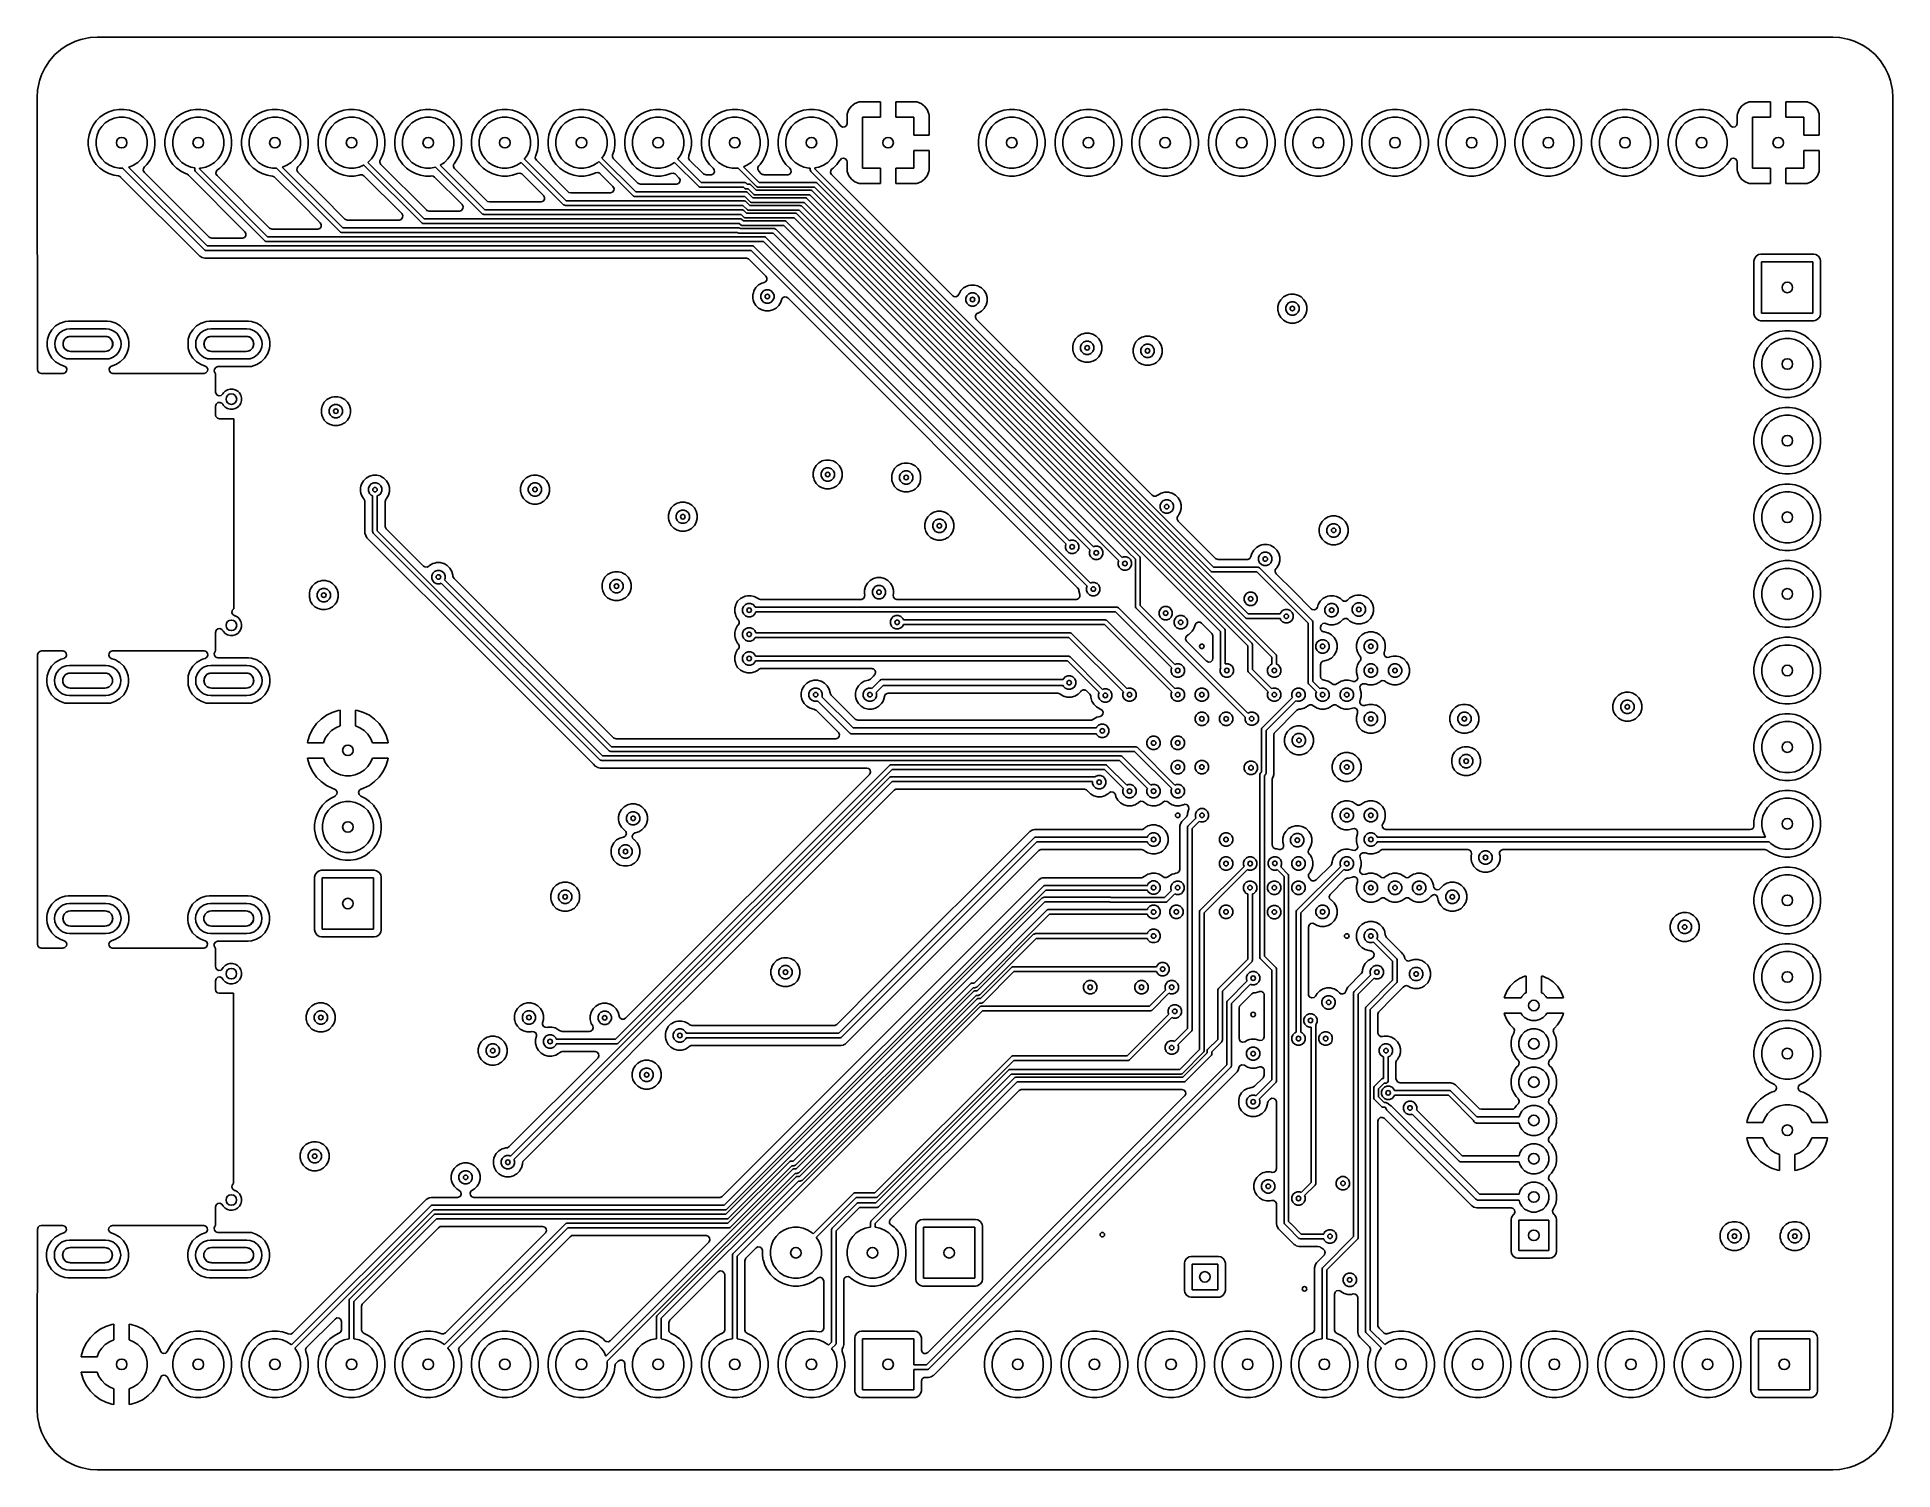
# Model space of a CAD drawing. Extents: x 2.09 to 4.51, y -4.8 to -2.93.
import ezdxf

# ---------------------------------------------------------------- set-up
doc = ezdxf.new("R2010")
doc.units = 0
doc.header["$MEASUREMENT"] = 0
doc.layers.add('BLACK', color=7, linetype='CONTINUOUS')

msp = doc.modelspace()

# ---------------------------------------------------------------- linework, layer by layer
at = {"layer": 'BLACK', "linetype": 'CONTINUOUS'}
for p, q in [((2.1099, -2.9559), (2.1172, -2.9496)), ((2.1172, -2.9496), (2.1177, -2.9492)), ((2.1177, -2.9492), (2.1257, -2.9438)), ((2.1257, -2.9438), (2.1263, -2.9435)), ((2.1263, -2.9435), (2.1342, -2.9396)), ((2.1342, -2.9396), (2.1344, -2.9395)), ((2.1344, -2.9395), (2.1353, -2.9391)), ((2.1353, -2.9391), (2.1358, -2.9389)), ((2.1358, -2.9389), (2.1436, -2.9363)), ((2.1436, -2.9363), (2.1438, -2.9362)), ((2.1438, -2.9362), (2.1454, -2.9357)), ((2.1454, -2.9357), (2.1458, -2.9356)), ((2.1458, -2.9356), (2.1536, -2.9341)), ((2.1536, -2.9341), (2.1538, -2.934)), ((2.1538, -2.934), (2.1559, -2.9337)), ((2.1559, -2.9337), (2.1562, -2.9337)), ((2.1562, -2.9337), (2.1652, -2.9331)), ((2.1652, -2.9331), (2.1655, -2.9331)), ((2.1655, -2.9331), (4.429, -2.9331)), ((4.429, -2.9331), (4.4293, -2.9331)), ((4.4293, -2.9331), (4.4382, -2.9337)), ((4.4382, -2.9337), (4.4386, -2.9337)), ((4.4386, -2.9337), (4.4407, -2.934)), ((4.4407, -2.934), (4.4409, -2.9341)), ((4.4409, -2.9341), (4.4486, -2.9356)), ((4.4486, -2.9356), (4.4491, -2.9357)), ((4.4491, -2.9357), (4.4507, -2.9362)), ((4.4507, -2.9362), (4.4509, -2.9363)), ((4.4509, -2.9363), (4.4587, -2.9389)), ((4.4587, -2.9389), (4.4592, -2.9391)), ((4.4592, -2.9391), (4.4601, -2.9395)), ((4.4601, -2.9395), (4.4602, -2.9396)), ((4.4602, -2.9396), (4.4682, -2.9435)), ((4.4682, -2.9435), (4.4688, -2.9438)), ((4.4688, -2.9438), (4.4768, -2.9492)), ((4.4768, -2.9492), (4.4773, -2.9496)), ((4.4773, -2.9496), (4.4846, -2.9559)), ((2.0931, -2.9807), (2.097, -2.9727)), ((2.097, -2.9727), (2.0974, -2.9722)), ((2.0974, -2.9722), (2.1027, -2.9642)), ((2.1027, -2.9642), (2.1031, -2.9636)), ((2.1031, -2.9636), (2.1095, -2.9564)), ((2.1095, -2.9564), (2.1099, -2.9559)), ((4.4846, -2.9559), (4.485, -2.9564)), ((4.485, -2.9564), (4.4914, -2.9636)), ((4.4914, -2.9636), (4.4918, -2.9642)), ((4.4918, -2.9642), (4.4971, -2.9722)), ((4.4971, -2.9722), (4.4975, -2.9727)), ((4.4975, -2.9727), (4.5014, -2.9807)), ((2.0873, -3.0023), (2.0876, -3.0003)), ((2.0876, -3), (2.0891, -2.9923)), ((2.0876, -3.0003), (2.0876, -3)), ((2.0891, -2.9923), (2.0893, -2.9919)), ((2.0893, -2.9919), (2.0897, -2.9902)), ((2.0897, -2.9902), (2.0898, -2.99)), ((2.0898, -2.99), (2.0924, -2.9822)), ((2.0924, -2.9822), (2.0926, -2.9817)), ((2.0926, -2.9817), (2.093, -2.9808)), ((2.093, -2.9808), (2.0931, -2.9807)), ((4.5014, -2.9807), (4.5014, -2.9808)), ((4.5014, -2.9808), (4.5019, -2.9817)), ((4.5019, -2.9817), (4.502, -2.9822)), ((4.502, -2.9822), (4.5047, -2.99)), ((4.5047, -2.99), (4.5048, -2.9902)), ((4.5048, -2.9902), (4.5052, -2.9919)), ((4.5052, -2.9919), (4.5053, -2.9923)), ((4.5053, -2.9923), (4.5069, -3)), ((4.5069, -3), (4.5069, -3.0003)), ((4.5069, -3.0003), (4.5072, -3.0023)), ((2.0866, -3.0116), (2.0872, -3.0027)), ((2.0866, -3.012), (2.0866, -3.0116)), ((2.0867, -3.0674), (2.0866, -3.012)), ((2.0872, -3.0027), (2.0873, -3.0023)), ((3.1491, -3.0231), (3.1457, -3.0277)), ((3.1537, -3.0197), (3.1491, -3.0231)), ((3.1591, -3.0177), (3.1537, -3.0197)), ((3.1537, -3.0197), (3.1537, -3.0197)), ((3.1615, -3.0174), (3.1591, -3.0177)), ((3.1869, -3.0174), (3.1615, -3.0174)), ((3.1869, -3.0374), (3.1869, -3.0174)), ((3.2322, -3.0174), (3.2069, -3.0174)), ((3.2069, -3.0174), (3.2069, -3.0374)), ((3.2346, -3.0177), (3.2322, -3.0174)), ((3.24, -3.0197), (3.2346, -3.0177)), ((3.2446, -3.0231), (3.24, -3.0197)), ((3.248, -3.0277), (3.2446, -3.0231)), ((4.3105, -3.0231), (4.3071, -3.0277)), ((4.3151, -3.0197), (4.3105, -3.0231)), ((4.3205, -3.0177), (4.3151, -3.0197)), ((4.3151, -3.0197), (4.3151, -3.0197)), ((4.3229, -3.0174), (4.3205, -3.0177)), ((4.3483, -3.0174), (4.3229, -3.0174)), ((4.3483, -3.0374), (4.3483, -3.0174)), ((4.3936, -3.0174), (4.3683, -3.0174)), ((4.3683, -3.0174), (4.3683, -3.0374)), ((4.396, -3.0177), (4.3936, -3.0174)), ((4.4014, -3.0197), (4.396, -3.0177)), ((4.406, -3.0231), (4.4014, -3.0197)), ((4.4095, -3.0277), (4.406, -3.0231)), ((4.5072, -3.0023), (4.5073, -3.0027)), ((4.5073, -3.0027), (4.5078, -3.0116)), ((4.5078, -3.0116), (4.5079, -3.012)), ((4.5079, -3.012), (4.5079, -4.7242)), ((2.1597, -3.0481), (2.1566, -3.0542)), ((2.1637, -3.0425), (2.1597, -3.0481)), ((2.1685, -3.0377), (2.1637, -3.0425)), ((2.1673, -3.0551), (2.171, -3.0496)), ((2.1741, -3.0337), (2.1685, -3.0377)), ((2.171, -3.0496), (2.1756, -3.045)), ((2.1802, -3.0306), (2.1741, -3.0337)), ((2.1756, -3.045), (2.1811, -3.0414)), ((2.1867, -3.0285), (2.1802, -3.0306)), ((2.1802, -3.0306), (2.1802, -3.0306)), ((2.1811, -3.0414), (2.1871, -3.0388)), ((2.1934, -3.0274), (2.1867, -3.0285)), ((2.1867, -3.0285), (2.1867, -3.0285)), ((2.1867, -3.0285), (2.1867, -3.0285)), ((2.1871, -3.0388), (2.1936, -3.0376)), ((2.2003, -3.0274), (2.1934, -3.0274)), ((2.1936, -3.0376), (2.2001, -3.0376)), ((2.2001, -3.0376), (2.2066, -3.0388)), ((2.207, -3.0285), (2.2003, -3.0274)), ((2.2066, -3.0388), (2.2126, -3.0414)), ((2.2135, -3.0306), (2.207, -3.0285)), ((2.207, -3.0285), (2.207, -3.0285)), ((2.207, -3.0285), (2.207, -3.0285)), ((2.2126, -3.0414), (2.2181, -3.045)), ((2.2196, -3.0337), (2.2135, -3.0306)), ((2.2135, -3.0306), (2.2135, -3.0306)), ((2.2135, -3.0306), (2.2135, -3.0306)), ((2.2181, -3.045), (2.2227, -3.0496)), ((2.2252, -3.0377), (2.2196, -3.0337)), ((2.2196, -3.0337), (2.2196, -3.0337)), ((2.2196, -3.0337), (2.2196, -3.0337)), ((2.2227, -3.0496), (2.2264, -3.0551)), ((2.23, -3.0425), (2.2252, -3.0377)), ((2.234, -3.0481), (2.23, -3.0425)), ((2.23, -3.0425), (2.23, -3.0425)), ((2.2371, -3.0542), (2.234, -3.0481)), ((2.2597, -3.0481), (2.2566, -3.0542)), ((2.2637, -3.0425), (2.2597, -3.0481)), ((2.2685, -3.0377), (2.2637, -3.0425)), ((2.2673, -3.0551), (2.271, -3.0496)), ((2.2741, -3.0337), (2.2685, -3.0377)), ((2.271, -3.0496), (2.2756, -3.045)), ((2.2802, -3.0306), (2.2741, -3.0337)), ((2.2756, -3.045), (2.2811, -3.0414)), ((2.2867, -3.0285), (2.2802, -3.0306)), ((2.2802, -3.0306), (2.2802, -3.0306)), ((2.2811, -3.0414), (2.2871, -3.0388)), ((2.2934, -3.0274), (2.2867, -3.0285)), ((2.2867, -3.0285), (2.2867, -3.0285)), ((2.2867, -3.0285), (2.2867, -3.0285)), ((2.2871, -3.0388), (2.2936, -3.0376)), ((2.3003, -3.0274), (2.2934, -3.0274)), ((2.2936, -3.0376), (2.3001, -3.0376)), ((2.3001, -3.0376), (2.3066, -3.0388)), ((2.307, -3.0285), (2.3003, -3.0274)), ((2.3066, -3.0388), (2.3126, -3.0414)), ((2.3135, -3.0306), (2.307, -3.0285)), ((2.307, -3.0285), (2.307, -3.0285)), ((2.307, -3.0285), (2.307, -3.0285)), ((2.3126, -3.0414), (2.3181, -3.045)), ((2.3196, -3.0337), (2.3135, -3.0306)), ((2.3135, -3.0306), (2.3135, -3.0306)), ((2.3135, -3.0306), (2.3135, -3.0306)), ((2.3181, -3.045), (2.3227, -3.0496)), ((2.3252, -3.0377), (2.3196, -3.0337)), ((2.3196, -3.0337), (2.3196, -3.0337)), ((2.3196, -3.0337), (2.3196, -3.0337)), ((2.3227, -3.0496), (2.3264, -3.0551)), ((2.33, -3.0425), (2.3252, -3.0377)), ((2.334, -3.0481), (2.33, -3.0425)), ((2.33, -3.0425), (2.33, -3.0425)), ((2.3371, -3.0542), (2.334, -3.0481)), ((2.3597, -3.0481), (2.3566, -3.0542)), ((2.3637, -3.0425), (2.3597, -3.0481)), ((2.3685, -3.0377), (2.3637, -3.0425)), ((2.3673, -3.0551), (2.371, -3.0496)), ((2.3741, -3.0337), (2.3685, -3.0377)), ((2.371, -3.0496), (2.3756, -3.045)), ((2.3802, -3.0306), (2.3741, -3.0337)), ((2.3756, -3.045), (2.3811, -3.0414)), ((2.3867, -3.0285), (2.3802, -3.0306)), ((2.3802, -3.0306), (2.3802, -3.0306)), ((2.3811, -3.0414), (2.3871, -3.0388)), ((2.3934, -3.0274), (2.3867, -3.0285)), ((2.3867, -3.0285), (2.3867, -3.0285)), ((2.3867, -3.0285), (2.3867, -3.0285)), ((2.3871, -3.0388), (2.3936, -3.0376)), ((2.4003, -3.0274), (2.3934, -3.0274)), ((2.3936, -3.0376), (2.4001, -3.0376)), ((2.4001, -3.0376), (2.4066, -3.0388)), ((2.407, -3.0285), (2.4003, -3.0274)), ((2.4066, -3.0388), (2.4126, -3.0414)), ((2.4135, -3.0306), (2.407, -3.0285)), ((2.407, -3.0285), (2.407, -3.0285)), ((2.407, -3.0285), (2.407, -3.0285)), ((2.4126, -3.0414), (2.4181, -3.045)), ((2.4196, -3.0337), (2.4135, -3.0306)), ((2.4135, -3.0306), (2.4135, -3.0306)), ((2.4135, -3.0306), (2.4135, -3.0306)), ((2.4181, -3.045), (2.4227, -3.0496)), ((2.4252, -3.0377), (2.4196, -3.0337)), ((2.4196, -3.0337), (2.4196, -3.0337)), ((2.4196, -3.0337), (2.4196, -3.0337)), ((2.4227, -3.0496), (2.4264, -3.0551)), ((2.43, -3.0425), (2.4252, -3.0377)), ((2.434, -3.0481), (2.43, -3.0425)), ((2.43, -3.0425), (2.43, -3.0425)), ((2.4371, -3.0542), (2.434, -3.0481)), ((2.4597, -3.0481), (2.4566, -3.0542)), ((2.4637, -3.0425), (2.4597, -3.0481)), ((2.4685, -3.0377), (2.4637, -3.0425)), ((2.4673, -3.0551), (2.471, -3.0496)), ((2.4741, -3.0337), (2.4685, -3.0377)), ((2.471, -3.0496), (2.4756, -3.045)), ((2.4802, -3.0306), (2.4741, -3.0337)), ((2.4756, -3.045), (2.4811, -3.0414)), ((2.4867, -3.0285), (2.4802, -3.0306)), ((2.4802, -3.0306), (2.4802, -3.0306)), ((2.4811, -3.0414), (2.4871, -3.0388)), ((2.4934, -3.0274), (2.4867, -3.0285)), ((2.4867, -3.0285), (2.4867, -3.0285)), ((2.4867, -3.0285), (2.4867, -3.0285)), ((2.4871, -3.0388), (2.4936, -3.0376)), ((2.5003, -3.0274), (2.4934, -3.0274)), ((2.4936, -3.0376), (2.5001, -3.0376)), ((2.5001, -3.0376), (2.5066, -3.0388)), ((2.507, -3.0285), (2.5003, -3.0274)), ((2.5066, -3.0388), (2.5126, -3.0414)), ((2.5135, -3.0306), (2.507, -3.0285)), ((2.507, -3.0285), (2.507, -3.0285)), ((2.507, -3.0285), (2.507, -3.0285)), ((2.5126, -3.0414), (2.5181, -3.045)), ((2.5196, -3.0337), (2.5135, -3.0306)), ((2.5135, -3.0306), (2.5135, -3.0306)), ((2.5135, -3.0306), (2.5135, -3.0306)), ((2.5181, -3.045), (2.5227, -3.0496)), ((2.5252, -3.0377), (2.5196, -3.0337)), ((2.5196, -3.0337), (2.5196, -3.0337)), ((2.5196, -3.0337), (2.5196, -3.0337)), ((2.5227, -3.0496), (2.5264, -3.0551)), ((2.53, -3.0425), (2.5252, -3.0377)), ((2.534, -3.0481), (2.53, -3.0425)), ((2.53, -3.0425), (2.53, -3.0425)), ((2.5371, -3.0542), (2.534, -3.0481)), ((2.5597, -3.0481), (2.5566, -3.0542)), ((2.5637, -3.0425), (2.5597, -3.0481)), ((2.5685, -3.0377), (2.5637, -3.0425)), ((2.5673, -3.0551), (2.571, -3.0496)), ((2.5741, -3.0337), (2.5685, -3.0377)), ((2.571, -3.0496), (2.5756, -3.045)), ((2.5802, -3.0306), (2.5741, -3.0337)), ((2.5756, -3.045), (2.5811, -3.0414)), ((2.5867, -3.0285), (2.5802, -3.0306)), ((2.5802, -3.0306), (2.5802, -3.0306)), ((2.5811, -3.0414), (2.5871, -3.0388)), ((2.5934, -3.0274), (2.5867, -3.0285)), ((2.5867, -3.0285), (2.5867, -3.0285)), ((2.5867, -3.0285), (2.5867, -3.0285)), ((2.5871, -3.0388), (2.5936, -3.0376)), ((2.6003, -3.0274), (2.5934, -3.0274)), ((2.5936, -3.0376), (2.6001, -3.0376)), ((2.6001, -3.0376), (2.6066, -3.0388)), ((2.607, -3.0285), (2.6003, -3.0274)), ((2.6066, -3.0388), (2.6126, -3.0414)), ((2.6135, -3.0306), (2.607, -3.0285)), ((2.607, -3.0285), (2.607, -3.0285)), ((2.607, -3.0285), (2.607, -3.0285)), ((2.6126, -3.0414), (2.6181, -3.045)), ((2.6196, -3.0337), (2.6135, -3.0306)), ((2.6135, -3.0306), (2.6135, -3.0306)), ((2.6135, -3.0306), (2.6135, -3.0306)), ((2.6181, -3.045), (2.6227, -3.0496)), ((2.6252, -3.0377), (2.6196, -3.0337)), ((2.6196, -3.0337), (2.6196, -3.0337)), ((2.6196, -3.0337), (2.6196, -3.0337)), ((2.6227, -3.0496), (2.6264, -3.0551)), ((2.63, -3.0425), (2.6252, -3.0377)), ((2.634, -3.0481), (2.63, -3.0425)), ((2.63, -3.0425), (2.63, -3.0425)), ((2.6371, -3.0542), (2.634, -3.0481)), ((2.6597, -3.0481), (2.6566, -3.0542)), ((2.6637, -3.0425), (2.6597, -3.0481)), ((2.6685, -3.0377), (2.6637, -3.0425)), ((2.6673, -3.0551), (2.671, -3.0496)), ((2.6741, -3.0337), (2.6685, -3.0377)), ((2.671, -3.0496), (2.6756, -3.045)), ((2.6802, -3.0306), (2.6741, -3.0337)), ((2.6756, -3.045), (2.6811, -3.0414)), ((2.6867, -3.0285), (2.6802, -3.0306)), ((2.6802, -3.0306), (2.6802, -3.0306)), ((2.6811, -3.0414), (2.6871, -3.0388)), ((2.6934, -3.0274), (2.6867, -3.0285)), ((2.6867, -3.0285), (2.6867, -3.0285)), ((2.6867, -3.0285), (2.6867, -3.0285)), ((2.6871, -3.0388), (2.6936, -3.0376)), ((2.7003, -3.0274), (2.6934, -3.0274)), ((2.6936, -3.0376), (2.7001, -3.0376)), ((2.7001, -3.0376), (2.7066, -3.0388)), ((2.707, -3.0285), (2.7003, -3.0274)), ((2.7066, -3.0388), (2.7126, -3.0414)), ((2.7135, -3.0306), (2.707, -3.0285)), ((2.707, -3.0285), (2.707, -3.0285)), ((2.707, -3.0285), (2.707, -3.0285)), ((2.7126, -3.0414), (2.7181, -3.045)), ((2.7196, -3.0337), (2.7135, -3.0306)), ((2.7135, -3.0306), (2.7135, -3.0306)), ((2.7135, -3.0306), (2.7135, -3.0306)), ((2.7181, -3.045), (2.7227, -3.0496)), ((2.7252, -3.0377), (2.7196, -3.0337)), ((2.7196, -3.0337), (2.7196, -3.0337)), ((2.7196, -3.0337), (2.7196, -3.0337)), ((2.7227, -3.0496), (2.7264, -3.0551)), ((2.73, -3.0425), (2.7252, -3.0377)), ((2.734, -3.0481), (2.73, -3.0425)), ((2.73, -3.0425), (2.73, -3.0425)), ((2.7371, -3.0542), (2.734, -3.0481)), ((2.7597, -3.0481), (2.7566, -3.0542)), ((2.7637, -3.0425), (2.7597, -3.0481)), ((2.7685, -3.0377), (2.7637, -3.0425)), ((2.7673, -3.0551), (2.771, -3.0496)), ((2.7741, -3.0337), (2.7685, -3.0377)), ((2.771, -3.0496), (2.7756, -3.045)), ((2.7802, -3.0306), (2.7741, -3.0337)), ((2.7756, -3.045), (2.7811, -3.0414)), ((2.7867, -3.0285), (2.7802, -3.0306)), ((2.7802, -3.0306), (2.7802, -3.0306)), ((2.7811, -3.0414), (2.7871, -3.0388)), ((2.7934, -3.0274), (2.7867, -3.0285)), ((2.7867, -3.0285), (2.7867, -3.0285)), ((2.7867, -3.0285), (2.7867, -3.0285)), ((2.7871, -3.0388), (2.7936, -3.0376)), ((2.8003, -3.0274), (2.7934, -3.0274)), ((2.7936, -3.0376), (2.8001, -3.0376)), ((2.8001, -3.0376), (2.8066, -3.0388)), ((2.807, -3.0285), (2.8003, -3.0274)), ((2.8066, -3.0388), (2.8126, -3.0414)), ((2.8135, -3.0306), (2.807, -3.0285)), ((2.807, -3.0285), (2.807, -3.0285)), ((2.807, -3.0285), (2.807, -3.0285)), ((2.8126, -3.0414), (2.8181, -3.045)), ((2.8196, -3.0337), (2.8135, -3.0306)), ((2.8135, -3.0306), (2.8135, -3.0306)), ((2.8135, -3.0306), (2.8135, -3.0306)), ((2.8181, -3.045), (2.8227, -3.0496)), ((2.8252, -3.0377), (2.8196, -3.0337)), ((2.8196, -3.0337), (2.8196, -3.0337)), ((2.8196, -3.0337), (2.8196, -3.0337)), ((2.8227, -3.0496), (2.8264, -3.0551)), ((2.83, -3.0425), (2.8252, -3.0377)), ((2.834, -3.0481), (2.83, -3.0425)), ((2.83, -3.0425), (2.83, -3.0425)), ((2.8371, -3.0542), (2.834, -3.0481)), ((2.8597, -3.0481), (2.8566, -3.0542)), ((2.8637, -3.0425), (2.8597, -3.0481)), ((2.8685, -3.0377), (2.8637, -3.0425)), ((2.8673, -3.0551), (2.871, -3.0496)), ((2.8741, -3.0337), (2.8685, -3.0377)), ((2.871, -3.0496), (2.8756, -3.045)), ((2.8802, -3.0306), (2.8741, -3.0337)), ((2.8756, -3.045), (2.8811, -3.0414)), ((2.8867, -3.0285), (2.8802, -3.0306)), ((2.8802, -3.0306), (2.8802, -3.0306)), ((2.8811, -3.0414), (2.8871, -3.0388)), ((2.8934, -3.0274), (2.8867, -3.0285)), ((2.8867, -3.0285), (2.8867, -3.0285)), ((2.8867, -3.0285), (2.8867, -3.0285)), ((2.8871, -3.0388), (2.8936, -3.0376)), ((2.9003, -3.0274), (2.8934, -3.0274)), ((2.8936, -3.0376), (2.9001, -3.0376)), ((2.9001, -3.0376), (2.9066, -3.0388)), ((2.907, -3.0285), (2.9003, -3.0274)), ((2.9066, -3.0388), (2.9126, -3.0414)), ((2.9135, -3.0306), (2.907, -3.0285)), ((2.907, -3.0285), (2.907, -3.0285)), ((2.907, -3.0285), (2.907, -3.0285)), ((2.9126, -3.0414), (2.9181, -3.045)), ((2.9196, -3.0337), (2.9135, -3.0306)), ((2.9135, -3.0306), (2.9135, -3.0306)), ((2.9135, -3.0306), (2.9135, -3.0306)), ((2.9181, -3.045), (2.9227, -3.0496)), ((2.9252, -3.0377), (2.9196, -3.0337)), ((2.9196, -3.0337), (2.9196, -3.0337)), ((2.9196, -3.0337), (2.9196, -3.0337)), ((2.9227, -3.0496), (2.9264, -3.0551)), ((2.93, -3.0425), (2.9252, -3.0377)), ((2.934, -3.0481), (2.93, -3.0425)), ((2.93, -3.0425), (2.93, -3.0425)), ((2.9371, -3.0542), (2.934, -3.0481)), ((2.9597, -3.0481), (2.9566, -3.0542)), ((2.9637, -3.0425), (2.9597, -3.0481)), ((2.9685, -3.0377), (2.9637, -3.0425)), ((2.9673, -3.0551), (2.971, -3.0496)), ((2.9741, -3.0337), (2.9685, -3.0377)), ((2.971, -3.0496), (2.9756, -3.045)), ((2.9802, -3.0306), (2.9741, -3.0337)), ((2.9756, -3.045), (2.9811, -3.0414)), ((2.9867, -3.0285), (2.9802, -3.0306)), ((2.9802, -3.0306), (2.9802, -3.0306)), ((2.9811, -3.0414), (2.9871, -3.0388)), ((2.9934, -3.0274), (2.9867, -3.0285)), ((2.9867, -3.0285), (2.9867, -3.0285)), ((2.9867, -3.0285), (2.9867, -3.0285)), ((2.9871, -3.0388), (2.9936, -3.0376)), ((3.0003, -3.0274), (2.9934, -3.0274)), ((2.9936, -3.0376), (3.0001, -3.0376)), ((3.0001, -3.0376), (3.0066, -3.0388)), ((3.007, -3.0285), (3.0003, -3.0274)), ((3.0066, -3.0388), (3.0126, -3.0414)), ((3.0135, -3.0306), (3.007, -3.0285)), ((3.007, -3.0285), (3.007, -3.0285)), ((3.007, -3.0285), (3.007, -3.0285)), ((3.0126, -3.0414), (3.0181, -3.045)), ((3.0196, -3.0337), (3.0135, -3.0306)), ((3.0135, -3.0306), (3.0135, -3.0306)), ((3.0135, -3.0306), (3.0135, -3.0306)), ((3.0181, -3.045), (3.0227, -3.0496)), ((3.0252, -3.0377), (3.0196, -3.0337)), ((3.0196, -3.0337), (3.0196, -3.0337)), ((3.0196, -3.0337), (3.0196, -3.0337)), ((3.0227, -3.0496), (3.0264, -3.0551)), ((3.03, -3.0425), (3.0252, -3.0377)), ((3.034, -3.0481), (3.03, -3.0425)), ((3.03, -3.0425), (3.03, -3.0425)), ((3.0371, -3.0542), (3.034, -3.0481)), ((3.0597, -3.0481), (3.0566, -3.0542)), ((3.0637, -3.0425), (3.0597, -3.0481)), ((3.0685, -3.0377), (3.0637, -3.0425)), ((3.0673, -3.0551), (3.071, -3.0496)), ((3.0741, -3.0337), (3.0685, -3.0377)), ((3.071, -3.0496), (3.0756, -3.045)), ((3.0802, -3.0306), (3.0741, -3.0337)), ((3.0756, -3.045), (3.0811, -3.0414)), ((3.0867, -3.0285), (3.0802, -3.0306)), ((3.0802, -3.0306), (3.0802, -3.0306)), ((3.0811, -3.0414), (3.0871, -3.0388)), ((3.0934, -3.0274), (3.0867, -3.0285)), ((3.0867, -3.0285), (3.0867, -3.0285)), ((3.0867, -3.0285), (3.0867, -3.0285)), ((3.0871, -3.0388), (3.0936, -3.0376)), ((3.1003, -3.0274), (3.0934, -3.0274)), ((3.0936, -3.0376), (3.1001, -3.0376)), ((3.1001, -3.0376), (3.1066, -3.0388)), ((3.107, -3.0285), (3.1003, -3.0274)), ((3.1066, -3.0388), (3.1126, -3.0414)), ((3.1135, -3.0306), (3.107, -3.0285)), ((3.107, -3.0285), (3.107, -3.0285)), ((3.107, -3.0285), (3.107, -3.0285)), ((3.1126, -3.0414), (3.1181, -3.045)), ((3.1196, -3.0337), (3.1135, -3.0306)), ((3.1135, -3.0306), (3.1135, -3.0306)), ((3.1135, -3.0306), (3.1135, -3.0306)), ((3.1181, -3.045), (3.1227, -3.0496)), ((3.1252, -3.0377), (3.1196, -3.0337)), ((3.1196, -3.0337), (3.1196, -3.0337)), ((3.1196, -3.0337), (3.1196, -3.0337)), ((3.1227, -3.0496), (3.1264, -3.0551)), ((3.13, -3.0425), (3.1252, -3.0377)), ((3.134, -3.0481), (3.13, -3.0425)), ((3.1341, -3.0482), (3.134, -3.0481)), ((3.1342, -3.0482), (3.1341, -3.0482)), ((3.1352, -3.0495), (3.1342, -3.0482)), ((3.1377, -3.0507), (3.1352, -3.0495)), ((3.1405, -3.0503), (3.1377, -3.0507)), ((3.1426, -3.0484), (3.1405, -3.0503)), ((3.1434, -3.0458), (3.1426, -3.0484)), ((3.1436, -3.0331), (3.1434, -3.0355)), ((3.1434, -3.0355), (3.1434, -3.0458)), ((3.1457, -3.0277), (3.1436, -3.0331)), ((3.1457, -3.0277), (3.1457, -3.0277)), ((3.1634, -3.1043), (3.1634, -3.0374)), ((3.1634, -3.0374), (3.1869, -3.0374)), ((3.2069, -3.0374), (3.2303, -3.0374)), ((3.2303, -3.0374), (3.2303, -3.0609)), ((3.2501, -3.0331), (3.248, -3.0277)), ((3.248, -3.0277), (3.248, -3.0277)), ((3.2503, -3.0355), (3.2501, -3.0331)), ((3.2503, -3.0609), (3.2503, -3.0355)), ((3.2503, -3.0355), (3.2503, -3.0355)), ((3.3211, -3.0481), (3.318, -3.0542)), ((3.3251, -3.0425), (3.3211, -3.0481)), ((3.3299, -3.0377), (3.3251, -3.0425)), ((3.3288, -3.0551), (3.3324, -3.0496)), ((3.3355, -3.0337), (3.3299, -3.0377)), ((3.3324, -3.0496), (3.337, -3.045)), ((3.3416, -3.0306), (3.3355, -3.0337)), ((3.337, -3.045), (3.3425, -3.0414)), ((3.3481, -3.0285), (3.3416, -3.0306)), ((3.3416, -3.0306), (3.3416, -3.0306)), ((3.3425, -3.0414), (3.3486, -3.0388)), ((3.3548, -3.0274), (3.3481, -3.0285)), ((3.3481, -3.0285), (3.3481, -3.0285)), ((3.3481, -3.0285), (3.3481, -3.0285)), ((3.3486, -3.0388), (3.355, -3.0376)), ((3.3617, -3.0274), (3.3548, -3.0274)), ((3.355, -3.0376), (3.3615, -3.0376)), ((3.3615, -3.0376), (3.368, -3.0388)), ((3.3685, -3.0285), (3.3617, -3.0274)), ((3.368, -3.0388), (3.374, -3.0414)), ((3.375, -3.0306), (3.3685, -3.0285)), ((3.3685, -3.0285), (3.3685, -3.0285)), ((3.3685, -3.0285), (3.3685, -3.0285)), ((3.374, -3.0414), (3.3795, -3.045)), ((3.3811, -3.0337), (3.375, -3.0306)), ((3.375, -3.0306), (3.375, -3.0306)), ((3.375, -3.0306), (3.375, -3.0306)), ((3.3795, -3.045), (3.3841, -3.0496)), ((3.3866, -3.0377), (3.3811, -3.0337)), ((3.3811, -3.0337), (3.3811, -3.0337)), ((3.3811, -3.0337), (3.3811, -3.0337)), ((3.3841, -3.0496), (3.3878, -3.0551)), ((3.3914, -3.0425), (3.3866, -3.0377)), ((3.3955, -3.0481), (3.3914, -3.0425)), ((3.3914, -3.0425), (3.3914, -3.0425)), ((3.3986, -3.0542), (3.3955, -3.0481)), ((3.4211, -3.0481), (3.418, -3.0542)), ((3.4251, -3.0425), (3.4211, -3.0481)), ((3.4299, -3.0377), (3.4251, -3.0425)), ((3.4288, -3.0551), (3.4324, -3.0496)), ((3.4355, -3.0337), (3.4299, -3.0377)), ((3.4324, -3.0496), (3.437, -3.045)), ((3.4416, -3.0306), (3.4355, -3.0337)), ((3.437, -3.045), (3.4425, -3.0414)), ((3.4481, -3.0285), (3.4416, -3.0306)), ((3.4416, -3.0306), (3.4416, -3.0306)), ((3.4425, -3.0414), (3.4486, -3.0388)), ((3.4548, -3.0274), (3.4481, -3.0285)), ((3.4481, -3.0285), (3.4481, -3.0285)), ((3.4481, -3.0285), (3.4481, -3.0285)), ((3.4486, -3.0388), (3.455, -3.0376)), ((3.4617, -3.0274), (3.4548, -3.0274)), ((3.455, -3.0376), (3.4615, -3.0376)), ((3.4615, -3.0376), (3.468, -3.0388)), ((3.4685, -3.0285), (3.4617, -3.0274)), ((3.468, -3.0388), (3.474, -3.0414)), ((3.475, -3.0306), (3.4685, -3.0285)), ((3.4685, -3.0285), (3.4685, -3.0285)), ((3.4685, -3.0285), (3.4685, -3.0285)), ((3.474, -3.0414), (3.4795, -3.045)), ((3.4811, -3.0337), (3.475, -3.0306)), ((3.475, -3.0306), (3.475, -3.0306)), ((3.475, -3.0306), (3.475, -3.0306)), ((3.4795, -3.045), (3.4841, -3.0496)), ((3.4866, -3.0377), (3.4811, -3.0337)), ((3.4811, -3.0337), (3.4811, -3.0337)), ((3.4811, -3.0337), (3.4811, -3.0337)), ((3.4841, -3.0496), (3.4878, -3.0551)), ((3.4914, -3.0425), (3.4866, -3.0377)), ((3.4955, -3.0481), (3.4914, -3.0425)), ((3.4914, -3.0425), (3.4914, -3.0425)), ((3.4986, -3.0542), (3.4955, -3.0481)), ((3.5211, -3.0481), (3.518, -3.0542)), ((3.5251, -3.0425), (3.5211, -3.0481)), ((3.5299, -3.0377), (3.5251, -3.0425)), ((3.5288, -3.0551), (3.5324, -3.0496)), ((3.5355, -3.0337), (3.5299, -3.0377)), ((3.5324, -3.0496), (3.537, -3.045)), ((3.5416, -3.0306), (3.5355, -3.0337)), ((3.537, -3.045), (3.5425, -3.0414)), ((3.5481, -3.0285), (3.5416, -3.0306)), ((3.5416, -3.0306), (3.5416, -3.0306)), ((3.5425, -3.0414), (3.5486, -3.0388)), ((3.5548, -3.0274), (3.5481, -3.0285)), ((3.5481, -3.0285), (3.5481, -3.0285)), ((3.5481, -3.0285), (3.5481, -3.0285)), ((3.5486, -3.0388), (3.555, -3.0376)), ((3.5617, -3.0274), (3.5548, -3.0274)), ((3.555, -3.0376), (3.5615, -3.0376)), ((3.5615, -3.0376), (3.568, -3.0388)), ((3.5685, -3.0285), (3.5617, -3.0274)), ((3.568, -3.0388), (3.574, -3.0414)), ((3.575, -3.0306), (3.5685, -3.0285)), ((3.5685, -3.0285), (3.5685, -3.0285)), ((3.5685, -3.0285), (3.5685, -3.0285)), ((3.574, -3.0414), (3.5795, -3.045)), ((3.5811, -3.0337), (3.575, -3.0306)), ((3.575, -3.0306), (3.575, -3.0306)), ((3.575, -3.0306), (3.575, -3.0306)), ((3.5795, -3.045), (3.5841, -3.0496)), ((3.5866, -3.0377), (3.5811, -3.0337)), ((3.5811, -3.0337), (3.5811, -3.0337)), ((3.5811, -3.0337), (3.5811, -3.0337)), ((3.5841, -3.0496), (3.5878, -3.0551)), ((3.5914, -3.0425), (3.5866, -3.0377)), ((3.5955, -3.0481), (3.5914, -3.0425)), ((3.5914, -3.0425), (3.5914, -3.0425)), ((3.5986, -3.0542), (3.5955, -3.0481)), ((3.6211, -3.0481), (3.618, -3.0542)), ((3.6251, -3.0425), (3.6211, -3.0481)), ((3.6299, -3.0377), (3.6251, -3.0425)), ((3.6288, -3.0551), (3.6324, -3.0496)), ((3.6355, -3.0337), (3.6299, -3.0377)), ((3.6324, -3.0496), (3.637, -3.045)), ((3.6416, -3.0306), (3.6355, -3.0337)), ((3.637, -3.045), (3.6425, -3.0414)), ((3.6481, -3.0285), (3.6416, -3.0306)), ((3.6416, -3.0306), (3.6416, -3.0306)), ((3.6425, -3.0414), (3.6486, -3.0388)), ((3.6548, -3.0274), (3.6481, -3.0285)), ((3.6481, -3.0285), (3.6481, -3.0285)), ((3.6481, -3.0285), (3.6481, -3.0285)), ((3.6486, -3.0388), (3.655, -3.0376)), ((3.6617, -3.0274), (3.6548, -3.0274)), ((3.655, -3.0376), (3.6615, -3.0376)), ((3.6615, -3.0376), (3.668, -3.0388)), ((3.6685, -3.0285), (3.6617, -3.0274)), ((3.668, -3.0388), (3.674, -3.0414)), ((3.675, -3.0306), (3.6685, -3.0285)), ((3.6685, -3.0285), (3.6685, -3.0285)), ((3.6685, -3.0285), (3.6685, -3.0285)), ((3.674, -3.0414), (3.6795, -3.045)), ((3.6811, -3.0337), (3.675, -3.0306)), ((3.675, -3.0306), (3.675, -3.0306)), ((3.675, -3.0306), (3.675, -3.0306)), ((3.6795, -3.045), (3.6841, -3.0496)), ((3.6866, -3.0377), (3.6811, -3.0337)), ((3.6811, -3.0337), (3.6811, -3.0337)), ((3.6811, -3.0337), (3.6811, -3.0337)), ((3.6841, -3.0496), (3.6878, -3.0551)), ((3.6914, -3.0425), (3.6866, -3.0377)), ((3.6955, -3.0481), (3.6914, -3.0425)), ((3.6914, -3.0425), (3.6914, -3.0425)), ((3.6986, -3.0542), (3.6955, -3.0481)), ((3.7211, -3.0481), (3.718, -3.0542)), ((3.7251, -3.0425), (3.7211, -3.0481)), ((3.7299, -3.0377), (3.7251, -3.0425)), ((3.7288, -3.0551), (3.7324, -3.0496)), ((3.7355, -3.0337), (3.7299, -3.0377)), ((3.7324, -3.0496), (3.737, -3.045)), ((3.7416, -3.0306), (3.7355, -3.0337)), ((3.737, -3.045), (3.7425, -3.0414)), ((3.7481, -3.0285), (3.7416, -3.0306)), ((3.7416, -3.0306), (3.7416, -3.0306)), ((3.7425, -3.0414), (3.7486, -3.0388)), ((3.7548, -3.0274), (3.7481, -3.0285)), ((3.7481, -3.0285), (3.7481, -3.0285)), ((3.7481, -3.0285), (3.7481, -3.0285)), ((3.7486, -3.0388), (3.755, -3.0376)), ((3.7617, -3.0274), (3.7548, -3.0274)), ((3.755, -3.0376), (3.7615, -3.0376)), ((3.7615, -3.0376), (3.768, -3.0388)), ((3.7685, -3.0285), (3.7617, -3.0274)), ((3.768, -3.0388), (3.774, -3.0414)), ((3.775, -3.0306), (3.7685, -3.0285)), ((3.7685, -3.0285), (3.7685, -3.0285)), ((3.7685, -3.0285), (3.7685, -3.0285)), ((3.774, -3.0414), (3.7795, -3.045)), ((3.7811, -3.0337), (3.775, -3.0306)), ((3.775, -3.0306), (3.775, -3.0306)), ((3.775, -3.0306), (3.775, -3.0306)), ((3.7795, -3.045), (3.7841, -3.0496)), ((3.7866, -3.0377), (3.7811, -3.0337)), ((3.7811, -3.0337), (3.7811, -3.0337)), ((3.7811, -3.0337), (3.7811, -3.0337)), ((3.7841, -3.0496), (3.7878, -3.0551)), ((3.7914, -3.0425), (3.7866, -3.0377)), ((3.7955, -3.0481), (3.7914, -3.0425)), ((3.7914, -3.0425), (3.7914, -3.0425)), ((3.7986, -3.0542), (3.7955, -3.0481)), ((3.8211, -3.0481), (3.818, -3.0542)), ((3.8251, -3.0425), (3.8211, -3.0481)), ((3.8299, -3.0377), (3.8251, -3.0425)), ((3.8288, -3.0551), (3.8324, -3.0496)), ((3.8355, -3.0337), (3.8299, -3.0377)), ((3.8324, -3.0496), (3.837, -3.045)), ((3.8416, -3.0306), (3.8355, -3.0337)), ((3.837, -3.045), (3.8425, -3.0414)), ((3.8481, -3.0285), (3.8416, -3.0306)), ((3.8416, -3.0306), (3.8416, -3.0306)), ((3.8425, -3.0414), (3.8486, -3.0388)), ((3.8548, -3.0274), (3.8481, -3.0285)), ((3.8481, -3.0285), (3.8481, -3.0285)), ((3.8481, -3.0285), (3.8481, -3.0285)), ((3.8486, -3.0388), (3.855, -3.0376)), ((3.8617, -3.0274), (3.8548, -3.0274)), ((3.855, -3.0376), (3.8615, -3.0376)), ((3.8615, -3.0376), (3.868, -3.0388)), ((3.8685, -3.0285), (3.8617, -3.0274)), ((3.868, -3.0388), (3.874, -3.0414)), ((3.875, -3.0306), (3.8685, -3.0285)), ((3.8685, -3.0285), (3.8685, -3.0285)), ((3.8685, -3.0285), (3.8685, -3.0285)), ((3.874, -3.0414), (3.8795, -3.045)), ((3.8811, -3.0337), (3.875, -3.0306)), ((3.875, -3.0306), (3.875, -3.0306)), ((3.875, -3.0306), (3.875, -3.0306)), ((3.8795, -3.045), (3.8841, -3.0496)), ((3.8866, -3.0377), (3.8811, -3.0337)), ((3.8811, -3.0337), (3.8811, -3.0337)), ((3.8811, -3.0337), (3.8811, -3.0337)), ((3.8841, -3.0496), (3.8878, -3.0551)), ((3.8914, -3.0425), (3.8866, -3.0377)), ((3.8955, -3.0481), (3.8914, -3.0425)), ((3.8914, -3.0425), (3.8914, -3.0425)), ((3.8986, -3.0542), (3.8955, -3.0481)), ((3.9211, -3.0481), (3.918, -3.0542)), ((3.9251, -3.0425), (3.9211, -3.0481)), ((3.9299, -3.0377), (3.9251, -3.0425)), ((3.9288, -3.0551), (3.9324, -3.0496)), ((3.9355, -3.0337), (3.9299, -3.0377)), ((3.9324, -3.0496), (3.937, -3.045)), ((3.9416, -3.0306), (3.9355, -3.0337)), ((3.937, -3.045), (3.9425, -3.0414)), ((3.9481, -3.0285), (3.9416, -3.0306)), ((3.9416, -3.0306), (3.9416, -3.0306)), ((3.9425, -3.0414), (3.9486, -3.0388)), ((3.9548, -3.0274), (3.9481, -3.0285)), ((3.9481, -3.0285), (3.9481, -3.0285)), ((3.9481, -3.0285), (3.9481, -3.0285)), ((3.9486, -3.0388), (3.955, -3.0376)), ((3.9617, -3.0274), (3.9548, -3.0274)), ((3.955, -3.0376), (3.9615, -3.0376)), ((3.9615, -3.0376), (3.968, -3.0388)), ((3.9685, -3.0285), (3.9617, -3.0274)), ((3.968, -3.0388), (3.974, -3.0414)), ((3.975, -3.0306), (3.9685, -3.0285)), ((3.9685, -3.0285), (3.9685, -3.0285)), ((3.9685, -3.0285), (3.9685, -3.0285)), ((3.974, -3.0414), (3.9795, -3.045)), ((3.9811, -3.0337), (3.975, -3.0306)), ((3.975, -3.0306), (3.975, -3.0306)), ((3.975, -3.0306), (3.975, -3.0306)), ((3.9795, -3.045), (3.9841, -3.0496)), ((3.9866, -3.0377), (3.9811, -3.0337)), ((3.9811, -3.0337), (3.9811, -3.0337)), ((3.9811, -3.0337), (3.9811, -3.0337)), ((3.9841, -3.0496), (3.9878, -3.0551)), ((3.9914, -3.0425), (3.9866, -3.0377)), ((3.9955, -3.0481), (3.9914, -3.0425)), ((3.9914, -3.0425), (3.9914, -3.0425)), ((3.9986, -3.0542), (3.9955, -3.0481)), ((4.0211, -3.0481), (4.018, -3.0542)), ((4.0251, -3.0425), (4.0211, -3.0481)), ((4.0299, -3.0377), (4.0251, -3.0425)), ((4.0288, -3.0551), (4.0324, -3.0496)), ((4.0355, -3.0337), (4.0299, -3.0377)), ((4.0324, -3.0496), (4.037, -3.045)), ((4.0416, -3.0306), (4.0355, -3.0337)), ((4.037, -3.045), (4.0425, -3.0414)), ((4.0481, -3.0285), (4.0416, -3.0306)), ((4.0416, -3.0306), (4.0416, -3.0306)), ((4.0425, -3.0414), (4.0486, -3.0388)), ((4.0548, -3.0274), (4.0481, -3.0285)), ((4.0481, -3.0285), (4.0481, -3.0285)), ((4.0481, -3.0285), (4.0481, -3.0285)), ((4.0486, -3.0388), (4.055, -3.0376)), ((4.0617, -3.0274), (4.0548, -3.0274)), ((4.055, -3.0376), (4.0615, -3.0376)), ((4.0615, -3.0376), (4.068, -3.0388)), ((4.0685, -3.0285), (4.0617, -3.0274)), ((4.068, -3.0388), (4.074, -3.0414)), ((4.075, -3.0306), (4.0685, -3.0285)), ((4.0685, -3.0285), (4.0685, -3.0285)), ((4.0685, -3.0285), (4.0685, -3.0285)), ((4.074, -3.0414), (4.0795, -3.045)), ((4.0811, -3.0337), (4.075, -3.0306)), ((4.075, -3.0306), (4.075, -3.0306)), ((4.075, -3.0306), (4.075, -3.0306)), ((4.0795, -3.045), (4.0841, -3.0496)), ((4.0866, -3.0377), (4.0811, -3.0337)), ((4.0811, -3.0337), (4.0811, -3.0337)), ((4.0811, -3.0337), (4.0811, -3.0337)), ((4.0841, -3.0496), (4.0878, -3.0551)), ((4.0914, -3.0425), (4.0866, -3.0377)), ((4.0955, -3.0481), (4.0914, -3.0425)), ((4.0914, -3.0425), (4.0914, -3.0425)), ((4.0986, -3.0542), (4.0955, -3.0481)), ((4.1211, -3.0481), (4.118, -3.0542)), ((4.1251, -3.0425), (4.1211, -3.0481)), ((4.1299, -3.0377), (4.1251, -3.0425)), ((4.1288, -3.0551), (4.1324, -3.0496)), ((4.1355, -3.0337), (4.1299, -3.0377)), ((4.1324, -3.0496), (4.137, -3.045)), ((4.1416, -3.0306), (4.1355, -3.0337)), ((4.137, -3.045), (4.1425, -3.0414)), ((4.1481, -3.0285), (4.1416, -3.0306)), ((4.1416, -3.0306), (4.1416, -3.0306)), ((4.1425, -3.0414), (4.1486, -3.0388)), ((4.1548, -3.0274), (4.1481, -3.0285)), ((4.1481, -3.0285), (4.1481, -3.0285)), ((4.1481, -3.0285), (4.1481, -3.0285)), ((4.1486, -3.0388), (4.155, -3.0376)), ((4.1617, -3.0274), (4.1548, -3.0274)), ((4.155, -3.0376), (4.1615, -3.0376)), ((4.1615, -3.0376), (4.168, -3.0388)), ((4.1685, -3.0285), (4.1617, -3.0274)), ((4.168, -3.0388), (4.174, -3.0414)), ((4.175, -3.0306), (4.1685, -3.0285)), ((4.1685, -3.0285), (4.1685, -3.0285)), ((4.1685, -3.0285), (4.1685, -3.0285)), ((4.174, -3.0414), (4.1795, -3.045)), ((4.1811, -3.0337), (4.175, -3.0306)), ((4.175, -3.0306), (4.175, -3.0306)), ((4.175, -3.0306), (4.175, -3.0306)), ((4.1795, -3.045), (4.1841, -3.0496)), ((4.1866, -3.0377), (4.1811, -3.0337)), ((4.1811, -3.0337), (4.1811, -3.0337)), ((4.1811, -3.0337), (4.1811, -3.0337)), ((4.1841, -3.0496), (4.1878, -3.0551)), ((4.1914, -3.0425), (4.1866, -3.0377)), ((4.1955, -3.0481), (4.1914, -3.0425)), ((4.1914, -3.0425), (4.1914, -3.0425)), ((4.1986, -3.0542), (4.1955, -3.0481)), ((4.2211, -3.0481), (4.218, -3.0542)), ((4.2251, -3.0425), (4.2211, -3.0481)), ((4.2299, -3.0377), (4.2251, -3.0425)), ((4.2288, -3.0551), (4.2324, -3.0496)), ((4.2355, -3.0337), (4.2299, -3.0377)), ((4.2324, -3.0496), (4.237, -3.045)), ((4.2416, -3.0306), (4.2355, -3.0337)), ((4.237, -3.045), (4.2425, -3.0414)), ((4.2481, -3.0285), (4.2416, -3.0306)), ((4.2416, -3.0306), (4.2416, -3.0306)), ((4.2425, -3.0414), (4.2486, -3.0388)), ((4.2548, -3.0274), (4.2481, -3.0285)), ((4.2481, -3.0285), (4.2481, -3.0285)), ((4.2481, -3.0285), (4.2481, -3.0285)), ((4.2486, -3.0388), (4.255, -3.0376)), ((4.2617, -3.0274), (4.2548, -3.0274)), ((4.255, -3.0376), (4.2615, -3.0376)), ((4.2615, -3.0376), (4.268, -3.0388)), ((4.2685, -3.0285), (4.2617, -3.0274)), ((4.268, -3.0388), (4.274, -3.0414)), ((4.275, -3.0306), (4.2685, -3.0285)), ((4.2685, -3.0285), (4.2685, -3.0285)), ((4.2685, -3.0285), (4.2685, -3.0285)), ((4.274, -3.0414), (4.2795, -3.045)), ((4.2811, -3.0337), (4.275, -3.0306)), ((4.275, -3.0306), (4.275, -3.0306)), ((4.275, -3.0306), (4.275, -3.0306)), ((4.2795, -3.045), (4.2841, -3.0496)), ((4.2866, -3.0377), (4.2811, -3.0337)), ((4.2811, -3.0337), (4.2811, -3.0337)), ((4.2811, -3.0337), (4.2811, -3.0337)), ((4.2841, -3.0496), (4.2878, -3.0551)), ((4.2914, -3.0425), (4.2866, -3.0377)), ((4.2955, -3.0481), (4.2914, -3.0425)), ((4.2956, -3.0482), (4.2955, -3.0481)), ((4.2966, -3.0495), (4.2956, -3.0482)), ((4.2956, -3.0482), (4.2956, -3.0482)), ((4.2991, -3.0507), (4.2966, -3.0495)), ((4.3019, -3.0503), (4.2991, -3.0507)), ((4.304, -3.0484), (4.3019, -3.0503)), ((4.3048, -3.0458), (4.304, -3.0484)), ((4.3051, -3.0331), (4.3048, -3.0355)), ((4.3048, -3.0355), (4.3048, -3.0458)), ((4.3071, -3.0277), (4.3051, -3.0331)), ((4.3071, -3.0277), (4.3071, -3.0277)), ((4.3248, -3.1043), (4.3248, -3.0374)), ((4.3248, -3.0374), (4.3483, -3.0374)), ((4.3683, -3.0374), (4.3917, -3.0374)), ((4.3917, -3.0374), (4.3917, -3.0609)), ((4.4115, -3.0331), (4.4095, -3.0277)), ((4.4095, -3.0277), (4.4095, -3.0277)), ((4.4117, -3.0355), (4.4115, -3.0331)), ((4.4117, -3.0609), (4.4117, -3.0355)), ((4.4117, -3.0355), (4.4117, -3.0355)), ((2.0872, -3.3666), (2.0867, -3.0674)), ((2.1544, -3.0607), (2.1534, -3.0674)), ((2.1534, -3.0674), (2.1534, -3.0743)), ((2.1534, -3.0743), (2.1544, -3.081)), ((2.1566, -3.0542), (2.1544, -3.0607)), ((2.1544, -3.0607), (2.1544, -3.0607)), ((2.1544, -3.0607), (2.1544, -3.0607)), ((2.1566, -3.0542), (2.1566, -3.0542)), ((2.1635, -3.0676), (2.1648, -3.0612)), ((2.1635, -3.0741), (2.1635, -3.0676)), ((2.1648, -3.0806), (2.1635, -3.0741)), ((2.1648, -3.0612), (2.1673, -3.0551)), ((2.2264, -3.0551), (2.2289, -3.0612)), ((2.2289, -3.0612), (2.2302, -3.0676)), ((2.2302, -3.0741), (2.2289, -3.0806)), ((2.2302, -3.0676), (2.2302, -3.0741)), ((2.2393, -3.0607), (2.2371, -3.0542)), ((2.2403, -3.0674), (2.2393, -3.0607)), ((2.2393, -3.081), (2.2403, -3.0743)), ((2.2403, -3.0743), (2.2403, -3.0674)), ((2.2544, -3.0607), (2.2534, -3.0674)), ((2.2534, -3.0674), (2.2534, -3.0743)), ((2.2534, -3.0743), (2.2544, -3.081)), ((2.2566, -3.0542), (2.2544, -3.0607)), ((2.2544, -3.0607), (2.2544, -3.0607)), ((2.2544, -3.0607), (2.2544, -3.0607)), ((2.2566, -3.0542), (2.2566, -3.0542)), ((2.2635, -3.0676), (2.2648, -3.0612)), ((2.2635, -3.0741), (2.2635, -3.0676)), ((2.2648, -3.0806), (2.2635, -3.0741)), ((2.2648, -3.0612), (2.2673, -3.0551)), ((2.3264, -3.0551), (2.3289, -3.0612)), ((2.3289, -3.0612), (2.3302, -3.0676)), ((2.3302, -3.0741), (2.3289, -3.0806)), ((2.3302, -3.0676), (2.3302, -3.0741)), ((2.3393, -3.0607), (2.3371, -3.0542)), ((2.3403, -3.0674), (2.3393, -3.0607)), ((2.3393, -3.081), (2.3403, -3.0743)), ((2.3403, -3.0743), (2.3403, -3.0674)), ((2.3544, -3.0607), (2.3534, -3.0674)), ((2.3534, -3.0674), (2.3534, -3.0743)), ((2.3534, -3.0743), (2.3544, -3.081)), ((2.3566, -3.0542), (2.3544, -3.0607)), ((2.3544, -3.0607), (2.3544, -3.0607)), ((2.3544, -3.0607), (2.3544, -3.0607)), ((2.3566, -3.0542), (2.3566, -3.0542)), ((2.3635, -3.0676), (2.3648, -3.0612)), ((2.3635, -3.0741), (2.3635, -3.0676)), ((2.3648, -3.0806), (2.3635, -3.0741)), ((2.3648, -3.0612), (2.3673, -3.0551)), ((2.4264, -3.0551), (2.4289, -3.0612)), ((2.4289, -3.0612), (2.4302, -3.0676)), ((2.4302, -3.0741), (2.4289, -3.0806)), ((2.4302, -3.0676), (2.4302, -3.0741)), ((2.4393, -3.0607), (2.4371, -3.0542)), ((2.4403, -3.0674), (2.4393, -3.0607)), ((2.4393, -3.081), (2.4403, -3.0743)), ((2.4403, -3.0743), (2.4403, -3.0674)), ((2.4544, -3.0607), (2.4534, -3.0674)), ((2.4534, -3.0674), (2.4534, -3.0743)), ((2.4534, -3.0743), (2.4544, -3.081)), ((2.4566, -3.0542), (2.4544, -3.0607)), ((2.4544, -3.0607), (2.4544, -3.0607)), ((2.4544, -3.0607), (2.4544, -3.0607)), ((2.4566, -3.0542), (2.4566, -3.0542)), ((2.4635, -3.0676), (2.4648, -3.0612)), ((2.4635, -3.0741), (2.4635, -3.0676)), ((2.4648, -3.0806), (2.4635, -3.0741)), ((2.4648, -3.0612), (2.4673, -3.0551)), ((2.5264, -3.0551), (2.5289, -3.0612)), ((2.5289, -3.0612), (2.5302, -3.0676)), ((2.5302, -3.0741), (2.5289, -3.0806)), ((2.5302, -3.0676), (2.5302, -3.0741)), ((2.5393, -3.0607), (2.5371, -3.0542)), ((2.5403, -3.0674), (2.5393, -3.0607)), ((2.5393, -3.081), (2.5403, -3.0743)), ((2.5403, -3.0743), (2.5403, -3.0674)), ((2.5544, -3.0607), (2.5534, -3.0674)), ((2.5534, -3.0674), (2.5534, -3.0743)), ((2.5534, -3.0743), (2.5544, -3.081)), ((2.5566, -3.0542), (2.5544, -3.0607)), ((2.5544, -3.0607), (2.5544, -3.0607)), ((2.5544, -3.0607), (2.5544, -3.0607)), ((2.5566, -3.0542), (2.5566, -3.0542)), ((2.5635, -3.0676), (2.5648, -3.0612)), ((2.5635, -3.0741), (2.5635, -3.0676)), ((2.5648, -3.0806), (2.5635, -3.0741)), ((2.5648, -3.0612), (2.5673, -3.0551)), ((2.6264, -3.0551), (2.6289, -3.0612)), ((2.6289, -3.0612), (2.6302, -3.0676)), ((2.6302, -3.0741), (2.6289, -3.0806)), ((2.6302, -3.0676), (2.6302, -3.0741)), ((2.6393, -3.0607), (2.6371, -3.0542)), ((2.6403, -3.0674), (2.6393, -3.0607)), ((2.6393, -3.081), (2.6403, -3.0743)), ((2.6403, -3.0743), (2.6403, -3.0674)), ((2.6544, -3.0607), (2.6534, -3.0674)), ((2.6534, -3.0674), (2.6534, -3.0743)), ((2.6534, -3.0743), (2.6544, -3.081)), ((2.6566, -3.0542), (2.6544, -3.0607)), ((2.6544, -3.0607), (2.6544, -3.0607)), ((2.6544, -3.0607), (2.6544, -3.0607)), ((2.6566, -3.0542), (2.6566, -3.0542)), ((2.6635, -3.0676), (2.6648, -3.0612)), ((2.6635, -3.0741), (2.6635, -3.0676)), ((2.6648, -3.0806), (2.6635, -3.0741)), ((2.6648, -3.0612), (2.6673, -3.0551)), ((2.7264, -3.0551), (2.7289, -3.0612)), ((2.7289, -3.0612), (2.7302, -3.0676)), ((2.7302, -3.0741), (2.7289, -3.0806)), ((2.7302, -3.0676), (2.7302, -3.0741)), ((2.7393, -3.0607), (2.7371, -3.0542)), ((2.7403, -3.0674), (2.7393, -3.0607)), ((2.7393, -3.081), (2.7403, -3.0743)), ((2.7403, -3.0743), (2.7403, -3.0674)), ((2.7544, -3.0607), (2.7534, -3.0674)), ((2.7534, -3.0674), (2.7534, -3.0743)), ((2.7534, -3.0743), (2.7544, -3.081)), ((2.7566, -3.0542), (2.7544, -3.0607)), ((2.7544, -3.0607), (2.7544, -3.0607)), ((2.7544, -3.0607), (2.7544, -3.0607)), ((2.7566, -3.0542), (2.7566, -3.0542)), ((2.7635, -3.0676), (2.7648, -3.0612)), ((2.7635, -3.0741), (2.7635, -3.0676)), ((2.7648, -3.0806), (2.7635, -3.0741)), ((2.7648, -3.0612), (2.7673, -3.0551)), ((2.8264, -3.0551), (2.8289, -3.0612)), ((2.8289, -3.0612), (2.8302, -3.0676)), ((2.8302, -3.0741), (2.8289, -3.0806)), ((2.8302, -3.0676), (2.8302, -3.0741)), ((2.8393, -3.0607), (2.8371, -3.0542)), ((2.8403, -3.0674), (2.8393, -3.0607)), ((2.8393, -3.081), (2.8403, -3.0743)), ((2.8403, -3.0743), (2.8403, -3.0674)), ((2.8544, -3.0607), (2.8534, -3.0674)), ((2.8534, -3.0674), (2.8534, -3.0743)), ((2.8534, -3.0743), (2.8544, -3.081)), ((2.8566, -3.0542), (2.8544, -3.0607)), ((2.8544, -3.0607), (2.8544, -3.0607)), ((2.8544, -3.0607), (2.8544, -3.0607)), ((2.8566, -3.0542), (2.8566, -3.0542)), ((2.8635, -3.0676), (2.8648, -3.0612)), ((2.8635, -3.0741), (2.8635, -3.0676)), ((2.8648, -3.0806), (2.8635, -3.0741)), ((2.8648, -3.0612), (2.8673, -3.0551)), ((2.9264, -3.0551), (2.9289, -3.0612)), ((2.9289, -3.0612), (2.9302, -3.0676)), ((2.9302, -3.0741), (2.9289, -3.0806)), ((2.9302, -3.0676), (2.9302, -3.0741)), ((2.9393, -3.0607), (2.9371, -3.0542)), ((2.9403, -3.0674), (2.9393, -3.0607)), ((2.9393, -3.081), (2.9403, -3.0743)), ((2.9403, -3.0743), (2.9403, -3.0674)), ((2.9544, -3.0607), (2.9534, -3.0674)), ((2.9534, -3.0674), (2.9534, -3.0743)), ((2.9534, -3.0743), (2.9544, -3.081)), ((2.9566, -3.0542), (2.9544, -3.0607)), ((2.9544, -3.0607), (2.9544, -3.0607)), ((2.9544, -3.0607), (2.9544, -3.0607)), ((2.9566, -3.0542), (2.9566, -3.0542)), ((2.9635, -3.0676), (2.9648, -3.0612)), ((2.9635, -3.0741), (2.9635, -3.0676)), ((2.9648, -3.0806), (2.9635, -3.0741)), ((2.9648, -3.0612), (2.9673, -3.0551)), ((3.0264, -3.0551), (3.0289, -3.0612)), ((3.0289, -3.0612), (3.0302, -3.0676)), ((3.0302, -3.0741), (3.0289, -3.0806)), ((3.0302, -3.0676), (3.0302, -3.0741)), ((3.0393, -3.0607), (3.0371, -3.0542)), ((3.0403, -3.0674), (3.0393, -3.0607)), ((3.0393, -3.081), (3.0403, -3.0743)), ((3.0403, -3.0743), (3.0403, -3.0674)), ((3.0544, -3.0607), (3.0534, -3.0674)), ((3.0534, -3.0674), (3.0534, -3.0743)), ((3.0534, -3.0743), (3.0544, -3.081)), ((3.0566, -3.0542), (3.0544, -3.0607)), ((3.0544, -3.0607), (3.0544, -3.0607)), ((3.0544, -3.0607), (3.0544, -3.0607)), ((3.0566, -3.0542), (3.0566, -3.0542)), ((3.0635, -3.0676), (3.0648, -3.0612)), ((3.0635, -3.0741), (3.0635, -3.0676)), ((3.0648, -3.0806), (3.0635, -3.0741)), ((3.0648, -3.0612), (3.0673, -3.0551)), ((3.1264, -3.0551), (3.1289, -3.0612)), ((3.1289, -3.0612), (3.1302, -3.0676)), ((3.1302, -3.0741), (3.1289, -3.0806)), ((3.1302, -3.0676), (3.1302, -3.0741)), ((3.2303, -3.0609), (3.2503, -3.0609)), ((3.3159, -3.0607), (3.3148, -3.0674)), ((3.3148, -3.0674), (3.3148, -3.0743)), ((3.3148, -3.0743), (3.3159, -3.081)), ((3.318, -3.0542), (3.3159, -3.0607)), ((3.3159, -3.0607), (3.3159, -3.0607)), ((3.3159, -3.0607), (3.3159, -3.0607)), ((3.318, -3.0542), (3.318, -3.0542)), ((3.325, -3.0676), (3.3262, -3.0612)), ((3.325, -3.0741), (3.325, -3.0676)), ((3.3262, -3.0806), (3.325, -3.0741)), ((3.3262, -3.0612), (3.3288, -3.0551)), ((3.3878, -3.0551), (3.3903, -3.0612)), ((3.3903, -3.0612), (3.3916, -3.0676)), ((3.3916, -3.0741), (3.3903, -3.0806)), ((3.3916, -3.0676), (3.3916, -3.0741)), ((3.4007, -3.0607), (3.3986, -3.0542)), ((3.4018, -3.0674), (3.4007, -3.0607)), ((3.4007, -3.081), (3.4018, -3.0743)), ((3.4018, -3.0743), (3.4018, -3.0674)), ((3.4159, -3.0607), (3.4148, -3.0674)), ((3.4148, -3.0674), (3.4148, -3.0743)), ((3.4148, -3.0743), (3.4159, -3.081)), ((3.418, -3.0542), (3.4159, -3.0607)), ((3.4159, -3.0607), (3.4159, -3.0607)), ((3.4159, -3.0607), (3.4159, -3.0607)), ((3.418, -3.0542), (3.418, -3.0542)), ((3.425, -3.0676), (3.4262, -3.0612)), ((3.425, -3.0741), (3.425, -3.0676)), ((3.4262, -3.0806), (3.425, -3.0741)), ((3.4262, -3.0612), (3.4288, -3.0551)), ((3.4878, -3.0551), (3.4903, -3.0612)), ((3.4903, -3.0612), (3.4916, -3.0676)), ((3.4916, -3.0741), (3.4903, -3.0806)), ((3.4916, -3.0676), (3.4916, -3.0741)), ((3.5007, -3.0607), (3.4986, -3.0542)), ((3.5018, -3.0674), (3.5007, -3.0607)), ((3.5007, -3.081), (3.5018, -3.0743)), ((3.5018, -3.0743), (3.5018, -3.0674)), ((3.5159, -3.0607), (3.5148, -3.0674)), ((3.5148, -3.0674), (3.5148, -3.0743)), ((3.5148, -3.0743), (3.5159, -3.081)), ((3.518, -3.0542), (3.5159, -3.0607)), ((3.5159, -3.0607), (3.5159, -3.0607)), ((3.5159, -3.0607), (3.5159, -3.0607)), ((3.518, -3.0542), (3.518, -3.0542)), ((3.525, -3.0676), (3.5262, -3.0612)), ((3.525, -3.0741), (3.525, -3.0676)), ((3.5262, -3.0806), (3.525, -3.0741)), ((3.5262, -3.0612), (3.5288, -3.0551)), ((3.5878, -3.0551), (3.5903, -3.0612)), ((3.5903, -3.0612), (3.5916, -3.0676)), ((3.5916, -3.0741), (3.5903, -3.0806)), ((3.5916, -3.0676), (3.5916, -3.0741)), ((3.6007, -3.0607), (3.5986, -3.0542)), ((3.6018, -3.0674), (3.6007, -3.0607)), ((3.6007, -3.081), (3.6018, -3.0743)), ((3.6018, -3.0743), (3.6018, -3.0674)), ((3.6159, -3.0607), (3.6148, -3.0674)), ((3.6148, -3.0674), (3.6148, -3.0743)), ((3.6148, -3.0743), (3.6159, -3.081)), ((3.618, -3.0542), (3.6159, -3.0607)), ((3.6159, -3.0607), (3.6159, -3.0607)), ((3.6159, -3.0607), (3.6159, -3.0607)), ((3.618, -3.0542), (3.618, -3.0542)), ((3.625, -3.0676), (3.6262, -3.0612)), ((3.625, -3.0741), (3.625, -3.0676)), ((3.6262, -3.0806), (3.625, -3.0741)), ((3.6262, -3.0612), (3.6288, -3.0551)), ((3.6878, -3.0551), (3.6903, -3.0612)), ((3.6903, -3.0612), (3.6916, -3.0676)), ((3.6916, -3.0741), (3.6903, -3.0806)), ((3.6916, -3.0676), (3.6916, -3.0741)), ((3.7007, -3.0607), (3.6986, -3.0542)), ((3.7018, -3.0674), (3.7007, -3.0607)), ((3.7007, -3.081), (3.7018, -3.0743)), ((3.7018, -3.0743), (3.7018, -3.0674)), ((3.7159, -3.0607), (3.7148, -3.0674)), ((3.7148, -3.0674), (3.7148, -3.0743)), ((3.7148, -3.0743), (3.7159, -3.081)), ((3.718, -3.0542), (3.7159, -3.0607)), ((3.7159, -3.0607), (3.7159, -3.0607)), ((3.7159, -3.0607), (3.7159, -3.0607)), ((3.718, -3.0542), (3.718, -3.0542)), ((3.725, -3.0676), (3.7262, -3.0612)), ((3.725, -3.0741), (3.725, -3.0676)), ((3.7262, -3.0806), (3.725, -3.0741)), ((3.7262, -3.0612), (3.7288, -3.0551)), ((3.7878, -3.0551), (3.7903, -3.0612)), ((3.7903, -3.0612), (3.7916, -3.0676)), ((3.7916, -3.0741), (3.7903, -3.0806)), ((3.7916, -3.0676), (3.7916, -3.0741)), ((3.8007, -3.0607), (3.7986, -3.0542)), ((3.8018, -3.0674), (3.8007, -3.0607)), ((3.8007, -3.081), (3.8018, -3.0743)), ((3.8018, -3.0743), (3.8018, -3.0674)), ((3.8159, -3.0607), (3.8148, -3.0674)), ((3.8148, -3.0674), (3.8148, -3.0743)), ((3.8148, -3.0743), (3.8159, -3.081)), ((3.818, -3.0542), (3.8159, -3.0607)), ((3.8159, -3.0607), (3.8159, -3.0607)), ((3.8159, -3.0607), (3.8159, -3.0607)), ((3.818, -3.0542), (3.818, -3.0542)), ((3.825, -3.0676), (3.8262, -3.0612)), ((3.825, -3.0741), (3.825, -3.0676)), ((3.8262, -3.0806), (3.825, -3.0741)), ((3.8262, -3.0612), (3.8288, -3.0551)), ((3.8878, -3.0551), (3.8903, -3.0612)), ((3.8903, -3.0612), (3.8916, -3.0676)), ((3.8916, -3.0741), (3.8903, -3.0806)), ((3.8916, -3.0676), (3.8916, -3.0741)), ((3.9007, -3.0607), (3.8986, -3.0542)), ((3.9018, -3.0674), (3.9007, -3.0607)), ((3.9007, -3.081), (3.9018, -3.0743)), ((3.9018, -3.0743), (3.9018, -3.0674)), ((3.9159, -3.0607), (3.9148, -3.0674)), ((3.9148, -3.0674), (3.9148, -3.0743)), ((3.9148, -3.0743), (3.9159, -3.081)), ((3.918, -3.0542), (3.9159, -3.0607)), ((3.9159, -3.0607), (3.9159, -3.0607)), ((3.9159, -3.0607), (3.9159, -3.0607)), ((3.918, -3.0542), (3.918, -3.0542)), ((3.925, -3.0676), (3.9262, -3.0612)), ((3.925, -3.0741), (3.925, -3.0676)), ((3.9262, -3.0806), (3.925, -3.0741)), ((3.9262, -3.0612), (3.9288, -3.0551)), ((3.9878, -3.0551), (3.9903, -3.0612)), ((3.9903, -3.0612), (3.9916, -3.0676)), ((3.9916, -3.0741), (3.9903, -3.0806)), ((3.9916, -3.0676), (3.9916, -3.0741)), ((4.0007, -3.0607), (3.9986, -3.0542)), ((4.0018, -3.0674), (4.0007, -3.0607)), ((4.0007, -3.081), (4.0018, -3.0743)), ((4.0018, -3.0743), (4.0018, -3.0674)), ((4.0159, -3.0607), (4.0148, -3.0674)), ((4.0148, -3.0674), (4.0148, -3.0743)), ((4.0148, -3.0743), (4.0159, -3.081)), ((4.018, -3.0542), (4.0159, -3.0607)), ((4.0159, -3.0607), (4.0159, -3.0607)), ((4.0159, -3.0607), (4.0159, -3.0607)), ((4.018, -3.0542), (4.018, -3.0542)), ((4.025, -3.0676), (4.0262, -3.0612)), ((4.025, -3.0741), (4.025, -3.0676)), ((4.0262, -3.0806), (4.025, -3.0741)), ((4.0262, -3.0612), (4.0288, -3.0551)), ((4.0878, -3.0551), (4.0903, -3.0612)), ((4.0903, -3.0612), (4.0916, -3.0676)), ((4.0916, -3.0741), (4.0903, -3.0806)), ((4.0916, -3.0676), (4.0916, -3.0741)), ((4.1007, -3.0607), (4.0986, -3.0542)), ((4.1018, -3.0674), (4.1007, -3.0607)), ((4.1007, -3.081), (4.1018, -3.0743)), ((4.1018, -3.0743), (4.1018, -3.0674)), ((4.1159, -3.0607), (4.1148, -3.0674)), ((4.1148, -3.0674), (4.1148, -3.0743)), ((4.1148, -3.0743), (4.1159, -3.081)), ((4.118, -3.0542), (4.1159, -3.0607)), ((4.1159, -3.0607), (4.1159, -3.0607)), ((4.1159, -3.0607), (4.1159, -3.0607)), ((4.118, -3.0542), (4.118, -3.0542)), ((4.125, -3.0676), (4.1262, -3.0612)), ((4.125, -3.0741), (4.125, -3.0676)), ((4.1262, -3.0806), (4.125, -3.0741)), ((4.1262, -3.0612), (4.1288, -3.0551)), ((4.1878, -3.0551), (4.1903, -3.0612)), ((4.1903, -3.0612), (4.1916, -3.0676)), ((4.1916, -3.0741), (4.1903, -3.0806)), ((4.1916, -3.0676), (4.1916, -3.0741)), ((4.2007, -3.0607), (4.1986, -3.0542)), ((4.2018, -3.0674), (4.2007, -3.0607)), ((4.2007, -3.081), (4.2018, -3.0743)), ((4.2018, -3.0743), (4.2018, -3.0674)), ((4.2159, -3.0607), (4.2148, -3.0674)), ((4.2148, -3.0674), (4.2148, -3.0743)), ((4.2148, -3.0743), (4.2159, -3.081)), ((4.218, -3.0542), (4.2159, -3.0607)), ((4.2159, -3.0607), (4.2159, -3.0607)), ((4.2159, -3.0607), (4.2159, -3.0607)), ((4.218, -3.0542), (4.218, -3.0542)), ((4.225, -3.0676), (4.2262, -3.0612)), ((4.225, -3.0741), (4.225, -3.0676)), ((4.2262, -3.0806), (4.225, -3.0741)), ((4.2262, -3.0612), (4.2288, -3.0551)), ((4.2878, -3.0551), (4.2903, -3.0612)), ((4.2903, -3.0612), (4.2916, -3.0676)), ((4.2916, -3.0741), (4.2903, -3.0806)), ((4.2916, -3.0676), (4.2916, -3.0741)), ((4.3917, -3.0609), (4.4117, -3.0609)), ((2.1544, -3.081), (2.1544, -3.081)), ((2.1544, -3.081), (2.1563, -3.0867)), ((2.1563, -3.0867), (2.1566, -3.0876)), ((2.1566, -3.0876), (2.1596, -3.0935)), ((2.1596, -3.0935), (2.1597, -3.0937)), ((2.1597, -3.0937), (2.1637, -3.0992)), ((2.1673, -3.0866), (2.1648, -3.0806)), ((2.171, -3.0921), (2.1673, -3.0866)), ((2.1756, -3.0967), (2.171, -3.0921)), ((2.1811, -3.1004), (2.1756, -3.0967)), ((2.2181, -3.0967), (2.2126, -3.1004)), ((2.2227, -3.0921), (2.2181, -3.0967)), ((2.2264, -3.0866), (2.2227, -3.0921)), ((2.2289, -3.0806), (2.2264, -3.0866)), ((2.23, -3.0992), (2.234, -3.0937)), ((2.234, -3.0937), (2.2371, -3.0876)), ((2.2371, -3.0876), (2.2393, -3.081)), ((2.2544, -3.081), (2.2544, -3.081)), ((2.2544, -3.081), (2.2563, -3.0867)), ((2.2563, -3.0867), (2.2566, -3.0876)), ((2.2566, -3.0876), (2.2596, -3.0935)), ((2.2596, -3.0935), (2.2597, -3.0937)), ((2.2597, -3.0937), (2.2637, -3.0992)), ((2.2673, -3.0866), (2.2648, -3.0806)), ((2.271, -3.0921), (2.2673, -3.0866)), ((2.2756, -3.0967), (2.271, -3.0921)), ((2.2811, -3.1004), (2.2756, -3.0967)), ((2.3181, -3.0967), (2.3126, -3.1004)), ((2.3227, -3.0921), (2.3181, -3.0967)), ((2.3264, -3.0866), (2.3227, -3.0921)), ((2.3289, -3.0806), (2.3264, -3.0866)), ((2.33, -3.0992), (2.334, -3.0937)), ((2.334, -3.0937), (2.3371, -3.0876)), ((2.3371, -3.0876), (2.3393, -3.081)), ((2.3544, -3.081), (2.3544, -3.081)), ((2.3544, -3.081), (2.3563, -3.0867)), ((2.3563, -3.0867), (2.3566, -3.0876)), ((2.3566, -3.0876), (2.3596, -3.0935)), ((2.3596, -3.0935), (2.3597, -3.0937)), ((2.3597, -3.0937), (2.3637, -3.0992)), ((2.3673, -3.0866), (2.3648, -3.0806)), ((2.371, -3.0921), (2.3673, -3.0866)), ((2.3756, -3.0967), (2.371, -3.0921)), ((2.3811, -3.1004), (2.3756, -3.0967)), ((2.4181, -3.0967), (2.4126, -3.1004)), ((2.4227, -3.0921), (2.4181, -3.0967)), ((2.4264, -3.0866), (2.4227, -3.0921)), ((2.4289, -3.0806), (2.4264, -3.0866)), ((2.43, -3.0992), (2.434, -3.0937)), ((2.434, -3.0937), (2.4371, -3.0876)), ((2.4371, -3.0876), (2.4393, -3.081)), ((2.4544, -3.081), (2.4544, -3.081)), ((2.4544, -3.081), (2.4563, -3.0867)), ((2.4563, -3.0867), (2.4566, -3.0876)), ((2.4566, -3.0876), (2.4596, -3.0935)), ((2.4596, -3.0935), (2.4597, -3.0937)), ((2.4597, -3.0937), (2.4637, -3.0992)), ((2.4673, -3.0866), (2.4648, -3.0806)), ((2.471, -3.0921), (2.4673, -3.0866)), ((2.4756, -3.0967), (2.471, -3.0921)), ((2.4811, -3.1004), (2.4756, -3.0967)), ((2.5227, -3.0921), (2.5182, -3.0966)), ((2.5182, -3.0966), (2.5918, -3.1702)), ((2.5264, -3.0866), (2.5227, -3.0921)), ((2.5289, -3.0806), (2.5264, -3.0866)), ((2.5337, -3.0968), (2.5339, -3.094)), ((2.535, -3.0992), (2.5337, -3.0968)), ((2.5339, -3.094), (2.5341, -3.0935)), ((2.5341, -3.0935), (2.5371, -3.0876)), ((2.5371, -3.0876), (2.5393, -3.081)), ((2.5544, -3.081), (2.5544, -3.081)), ((2.5544, -3.081), (2.5563, -3.0867)), ((2.5563, -3.0867), (2.5566, -3.0876)), ((2.5566, -3.0876), (2.5596, -3.0935)), ((2.5596, -3.0935), (2.5597, -3.0937)), ((2.5597, -3.0937), (2.5637, -3.0992)), ((2.5673, -3.0866), (2.5648, -3.0806)), ((2.571, -3.0921), (2.5673, -3.0866)), ((2.5756, -3.0967), (2.571, -3.0921)), ((2.5811, -3.1004), (2.5756, -3.0967)), ((2.6181, -3.0967), (2.6126, -3.1004)), ((2.6227, -3.0921), (2.6181, -3.0967)), ((2.6264, -3.0866), (2.6227, -3.0921)), ((2.6289, -3.0806), (2.6264, -3.0866)), ((2.63, -3.0995), (2.6306, -3.0984)), ((2.6306, -3.0984), (2.634, -3.0937)), ((2.634, -3.0937), (2.6371, -3.0876)), ((2.6371, -3.0876), (2.6393, -3.081)), ((2.6544, -3.081), (2.6544, -3.081)), ((2.6544, -3.081), (2.6563, -3.0867)), ((2.6563, -3.0867), (2.6566, -3.0876)), ((2.6566, -3.0876), (2.6596, -3.0935)), ((2.6596, -3.0935), (2.6597, -3.0937)), ((2.6597, -3.0937), (2.6637, -3.0992)), ((2.6673, -3.0866), (2.6648, -3.0806)), ((2.671, -3.0921), (2.6673, -3.0866)), ((2.6756, -3.0967), (2.671, -3.0921)), ((2.6811, -3.1004), (2.6756, -3.0967)), ((2.7181, -3.0967), (2.7126, -3.1004)), ((2.7182, -3.0966), (2.7181, -3.0967)), ((2.7734, -3.1518), (2.7182, -3.0966)), ((2.7227, -3.0921), (2.7226, -3.0923)), ((2.7226, -3.0923), (2.7769, -3.1466)), ((2.7264, -3.0866), (2.7227, -3.0921)), ((2.7289, -3.0806), (2.7264, -3.0866)), ((2.7366, -3.091), (2.7368, -3.0883)), ((2.738, -3.0935), (2.7366, -3.091)), ((2.7368, -3.0883), (2.7371, -3.0877)), ((2.7371, -3.0876), (2.7393, -3.081)), ((2.7371, -3.0877), (2.7371, -3.0876)), ((2.7796, -3.1351), (2.738, -3.0935)), ((2.7544, -3.081), (2.7544, -3.081)), ((2.7544, -3.081), (2.7563, -3.0867)), ((2.7563, -3.0867), (2.7566, -3.0876)), ((2.7566, -3.0876), (2.7596, -3.0935)), ((2.7596, -3.0935), (2.7597, -3.0937)), ((2.7597, -3.0937), (2.7637, -3.0992)), ((2.7673, -3.0866), (2.7648, -3.0806)), ((2.771, -3.0921), (2.7673, -3.0866)), ((2.7756, -3.0967), (2.771, -3.0921)), ((2.7811, -3.1004), (2.7756, -3.0967)), ((2.8181, -3.0967), (2.8126, -3.1004)), ((2.8194, -3.0954), (2.8181, -3.0967)), ((2.8643, -3.1403), (2.8194, -3.0954)), ((2.8264, -3.0866), (2.8235, -3.0909)), ((2.8235, -3.0909), (2.8678, -3.1351)), ((2.8289, -3.0806), (2.8264, -3.0866)), ((2.8373, -3.0893), (2.8374, -3.0867)), ((2.8386, -3.0918), (2.8373, -3.0893)), ((2.8374, -3.0867), (2.8393, -3.081)), ((2.8705, -3.1236), (2.8386, -3.0918)), ((2.8544, -3.081), (2.8544, -3.081)), ((2.8544, -3.081), (2.8563, -3.0867)), ((2.8563, -3.0867), (2.8566, -3.0876)), ((2.8566, -3.0876), (2.8596, -3.0935)), ((2.8596, -3.0935), (2.8597, -3.0937)), ((2.8597, -3.0937), (2.8637, -3.0992)), ((2.8673, -3.0866), (2.8648, -3.0806)), ((2.871, -3.0921), (2.8673, -3.0866)), ((2.8756, -3.0967), (2.871, -3.0921)), ((2.8811, -3.1004), (2.8756, -3.0967)), ((2.9181, -3.0967), (2.9126, -3.1004)), ((2.9182, -3.0966), (2.9181, -3.0967)), ((2.9498, -3.1281), (2.9182, -3.0966)), ((2.9227, -3.0921), (2.9226, -3.0923)), ((2.9226, -3.0923), (2.9532, -3.1229)), ((2.9264, -3.0866), (2.9227, -3.0921)), ((2.9289, -3.0806), (2.9264, -3.0866)), ((2.9366, -3.091), (2.9368, -3.0883)), ((2.938, -3.0935), (2.9366, -3.091)), ((2.9368, -3.0883), (2.9371, -3.0877)), ((2.9371, -3.0876), (2.9393, -3.081)), ((2.9371, -3.0877), (2.9371, -3.0876)), ((2.9559, -3.1115), (2.938, -3.0935)), ((2.9544, -3.081), (2.9544, -3.081)), ((2.9544, -3.081), (2.9563, -3.0867)), ((2.9563, -3.0867), (2.9566, -3.0876)), ((2.9566, -3.0876), (2.9596, -3.0935)), ((2.9596, -3.0935), (2.9597, -3.0937)), ((2.9597, -3.0937), (2.9637, -3.0992)), ((2.9673, -3.0866), (2.9648, -3.0806)), ((2.971, -3.0921), (2.9673, -3.0866)), ((2.9756, -3.0967), (2.971, -3.0921)), ((2.9811, -3.1004), (2.9756, -3.0967)), ((3.0181, -3.0967), (3.0126, -3.1004)), ((3.0227, -3.0921), (3.0181, -3.0967)), ((3.0264, -3.0866), (3.0227, -3.0921)), ((3.0289, -3.0806), (3.0264, -3.0866)), ((3.03, -3.0992), (3.034, -3.0937)), ((3.034, -3.0937), (3.0371, -3.0876)), ((3.0371, -3.0876), (3.0393, -3.081)), ((3.0544, -3.081), (3.0544, -3.081)), ((3.0544, -3.081), (3.0563, -3.0867)), ((3.0563, -3.0867), (3.0566, -3.0876)), ((3.0566, -3.0876), (3.0596, -3.0935)), ((3.0596, -3.0935), (3.0597, -3.0937)), ((3.0597, -3.0937), (3.0637, -3.0992)), ((3.0673, -3.0866), (3.0648, -3.0806)), ((3.071, -3.0921), (3.0673, -3.0866)), ((3.0756, -3.0967), (3.071, -3.0921)), ((3.0811, -3.1004), (3.0756, -3.0967)), ((3.1181, -3.0967), (3.1126, -3.1004)), ((3.1227, -3.0921), (3.1181, -3.0967)), ((3.1264, -3.0866), (3.1227, -3.0921)), ((3.1289, -3.0806), (3.1264, -3.0866)), ((3.13, -3.0992), (3.134, -3.0937)), ((3.134, -3.0937), (3.1341, -3.0935)), ((3.134, -3.0937), (3.134, -3.0937)), ((3.1341, -3.0935), (3.1342, -3.0935)), ((3.1342, -3.0935), (3.1359, -3.0917)), ((3.1359, -3.0917), (3.1386, -3.091)), ((3.1386, -3.091), (3.1413, -3.0919)), ((3.1413, -3.0919), (3.143, -3.0941)), ((3.143, -3.0941), (3.1434, -3.096)), ((3.1434, -3.096), (3.1434, -3.1062)), ((3.2503, -3.0809), (3.2303, -3.0809)), ((3.2303, -3.0809), (3.2303, -3.1043)), ((3.2503, -3.1062), (3.2503, -3.0809)), ((3.3159, -3.081), (3.3159, -3.081)), ((3.3159, -3.081), (3.3177, -3.0867)), ((3.3177, -3.0867), (3.318, -3.0876)), ((3.318, -3.0876), (3.321, -3.0935)), ((3.321, -3.0935), (3.3211, -3.0937)), ((3.3211, -3.0937), (3.3251, -3.0992)), ((3.3288, -3.0866), (3.3262, -3.0806)), ((3.3324, -3.0921), (3.3288, -3.0866)), ((3.337, -3.0967), (3.3324, -3.0921)), ((3.3425, -3.1004), (3.337, -3.0967)), ((3.3795, -3.0967), (3.374, -3.1004)), ((3.3841, -3.0921), (3.3795, -3.0967)), ((3.3878, -3.0866), (3.3841, -3.0921)), ((3.3903, -3.0806), (3.3878, -3.0866)), ((3.3914, -3.0992), (3.3955, -3.0937)), ((3.3955, -3.0937), (3.3986, -3.0876)), ((3.3986, -3.0876), (3.4007, -3.081)), ((3.4159, -3.081), (3.4159, -3.081)), ((3.4159, -3.081), (3.4177, -3.0867)), ((3.4177, -3.0867), (3.418, -3.0876)), ((3.418, -3.0876), (3.421, -3.0935)), ((3.421, -3.0935), (3.4211, -3.0937)), ((3.4211, -3.0937), (3.4251, -3.0992)), ((3.4288, -3.0866), (3.4262, -3.0806)), ((3.4324, -3.0921), (3.4288, -3.0866)), ((3.437, -3.0967), (3.4324, -3.0921)), ((3.4425, -3.1004), (3.437, -3.0967)), ((3.4795, -3.0967), (3.474, -3.1004)), ((3.4841, -3.0921), (3.4795, -3.0967)), ((3.4878, -3.0866), (3.4841, -3.0921)), ((3.4903, -3.0806), (3.4878, -3.0866)), ((3.4914, -3.0992), (3.4955, -3.0937)), ((3.4955, -3.0937), (3.4986, -3.0876)), ((3.4986, -3.0876), (3.5007, -3.081)), ((3.5159, -3.081), (3.5159, -3.081)), ((3.5159, -3.081), (3.5177, -3.0867)), ((3.5177, -3.0867), (3.518, -3.0876)), ((3.518, -3.0876), (3.521, -3.0935)), ((3.521, -3.0935), (3.5211, -3.0937)), ((3.5211, -3.0937), (3.5251, -3.0992)), ((3.5288, -3.0866), (3.5262, -3.0806)), ((3.5324, -3.0921), (3.5288, -3.0866)), ((3.537, -3.0967), (3.5324, -3.0921)), ((3.5425, -3.1004), (3.537, -3.0967)), ((3.5795, -3.0967), (3.574, -3.1004)), ((3.5841, -3.0921), (3.5795, -3.0967)), ((3.5878, -3.0866), (3.5841, -3.0921)), ((3.5903, -3.0806), (3.5878, -3.0866)), ((3.5914, -3.0992), (3.5955, -3.0937)), ((3.5955, -3.0937), (3.5986, -3.0876)), ((3.5986, -3.0876), (3.6007, -3.081)), ((3.6159, -3.081), (3.6159, -3.081)), ((3.6159, -3.081), (3.6177, -3.0867)), ((3.6177, -3.0867), (3.618, -3.0876)), ((3.618, -3.0876), (3.621, -3.0935)), ((3.621, -3.0935), (3.6211, -3.0937)), ((3.6211, -3.0937), (3.6251, -3.0992)), ((3.6288, -3.0866), (3.6262, -3.0806)), ((3.6324, -3.0921), (3.6288, -3.0866)), ((3.637, -3.0967), (3.6324, -3.0921)), ((3.6425, -3.1004), (3.637, -3.0967)), ((3.6795, -3.0967), (3.674, -3.1004)), ((3.6841, -3.0921), (3.6795, -3.0967)), ((3.6878, -3.0866), (3.6841, -3.0921)), ((3.6903, -3.0806), (3.6878, -3.0866)), ((3.6914, -3.0992), (3.6955, -3.0937)), ((3.6955, -3.0937), (3.6986, -3.0876)), ((3.6986, -3.0876), (3.7007, -3.081)), ((3.7159, -3.081), (3.7159, -3.081)), ((3.7159, -3.081), (3.7177, -3.0867)), ((3.7177, -3.0867), (3.718, -3.0876)), ((3.718, -3.0876), (3.721, -3.0935)), ((3.721, -3.0935), (3.7211, -3.0937)), ((3.7211, -3.0937), (3.7251, -3.0992)), ((3.7288, -3.0866), (3.7262, -3.0806)), ((3.7324, -3.0921), (3.7288, -3.0866)), ((3.737, -3.0967), (3.7324, -3.0921)), ((3.7425, -3.1004), (3.737, -3.0967)), ((3.7795, -3.0967), (3.774, -3.1004)), ((3.7841, -3.0921), (3.7795, -3.0967)), ((3.7878, -3.0866), (3.7841, -3.0921)), ((3.7903, -3.0806), (3.7878, -3.0866)), ((3.7914, -3.0992), (3.7955, -3.0937)), ((3.7955, -3.0937), (3.7986, -3.0876)), ((3.7986, -3.0876), (3.8007, -3.081)), ((3.8159, -3.081), (3.8159, -3.081)), ((3.8159, -3.081), (3.8177, -3.0867)), ((3.8177, -3.0867), (3.818, -3.0876)), ((3.818, -3.0876), (3.821, -3.0935)), ((3.821, -3.0935), (3.8211, -3.0937)), ((3.8211, -3.0937), (3.8251, -3.0992)), ((3.8288, -3.0866), (3.8262, -3.0806)), ((3.8324, -3.0921), (3.8288, -3.0866)), ((3.837, -3.0967), (3.8324, -3.0921)), ((3.8425, -3.1004), (3.837, -3.0967)), ((3.8795, -3.0967), (3.874, -3.1004)), ((3.8841, -3.0921), (3.8795, -3.0967)), ((3.8878, -3.0866), (3.8841, -3.0921)), ((3.8903, -3.0806), (3.8878, -3.0866)), ((3.8914, -3.0992), (3.8955, -3.0937)), ((3.8955, -3.0937), (3.8986, -3.0876)), ((3.8986, -3.0876), (3.9007, -3.081)), ((3.9159, -3.081), (3.9159, -3.081)), ((3.9159, -3.081), (3.9177, -3.0867)), ((3.9177, -3.0867), (3.918, -3.0876)), ((3.918, -3.0876), (3.921, -3.0935)), ((3.921, -3.0935), (3.9211, -3.0937)), ((3.9211, -3.0937), (3.9251, -3.0992)), ((3.9288, -3.0866), (3.9262, -3.0806)), ((3.9324, -3.0921), (3.9288, -3.0866)), ((3.937, -3.0967), (3.9324, -3.0921)), ((3.9425, -3.1004), (3.937, -3.0967)), ((3.9795, -3.0967), (3.974, -3.1004)), ((3.9841, -3.0921), (3.9795, -3.0967)), ((3.9878, -3.0866), (3.9841, -3.0921)), ((3.9903, -3.0806), (3.9878, -3.0866)), ((3.9914, -3.0992), (3.9955, -3.0937)), ((3.9955, -3.0937), (3.9986, -3.0876)), ((3.9986, -3.0876), (4.0007, -3.081)), ((4.0159, -3.081), (4.0159, -3.081)), ((4.0159, -3.081), (4.0177, -3.0867)), ((4.0177, -3.0867), (4.018, -3.0876)), ((4.018, -3.0876), (4.021, -3.0935)), ((4.021, -3.0935), (4.0211, -3.0937)), ((4.0211, -3.0937), (4.0251, -3.0992)), ((4.0288, -3.0866), (4.0262, -3.0806)), ((4.0324, -3.0921), (4.0288, -3.0866)), ((4.037, -3.0967), (4.0324, -3.0921)), ((4.0425, -3.1004), (4.037, -3.0967)), ((4.0795, -3.0967), (4.074, -3.1004)), ((4.0841, -3.0921), (4.0795, -3.0967)), ((4.0878, -3.0866), (4.0841, -3.0921)), ((4.0903, -3.0806), (4.0878, -3.0866)), ((4.0914, -3.0992), (4.0955, -3.0937)), ((4.0955, -3.0937), (4.0986, -3.0876)), ((4.0986, -3.0876), (4.1007, -3.081)), ((4.1159, -3.081), (4.1159, -3.081)), ((4.1159, -3.081), (4.1177, -3.0867)), ((4.1177, -3.0867), (4.118, -3.0876)), ((4.118, -3.0876), (4.121, -3.0935)), ((4.121, -3.0935), (4.1211, -3.0937)), ((4.1211, -3.0937), (4.1251, -3.0992)), ((4.1288, -3.0866), (4.1262, -3.0806)), ((4.1324, -3.0921), (4.1288, -3.0866)), ((4.137, -3.0967), (4.1324, -3.0921)), ((4.1425, -3.1004), (4.137, -3.0967)), ((4.1795, -3.0967), (4.174, -3.1004)), ((4.1841, -3.0921), (4.1795, -3.0967)), ((4.1878, -3.0866), (4.1841, -3.0921)), ((4.1903, -3.0806), (4.1878, -3.0866)), ((4.1914, -3.0992), (4.1955, -3.0937)), ((4.1955, -3.0937), (4.1986, -3.0876)), ((4.1986, -3.0876), (4.2007, -3.081)), ((4.2159, -3.081), (4.2159, -3.081)), ((4.2159, -3.081), (4.2177, -3.0867)), ((4.2177, -3.0867), (4.218, -3.0876)), ((4.218, -3.0876), (4.221, -3.0935)), ((4.221, -3.0935), (4.2211, -3.0937)), ((4.2211, -3.0937), (4.2251, -3.0992)), ((4.2288, -3.0866), (4.2262, -3.0806)), ((4.2324, -3.0921), (4.2288, -3.0866)), ((4.237, -3.0967), (4.2324, -3.0921)), ((4.2425, -3.1004), (4.237, -3.0967)), ((4.2795, -3.0967), (4.274, -3.1004)), ((4.2841, -3.0921), (4.2795, -3.0967)), ((4.2878, -3.0866), (4.2841, -3.0921)), ((4.2903, -3.0806), (4.2878, -3.0866)), ((4.2914, -3.0992), (4.2955, -3.0937)), ((4.2955, -3.0937), (4.2956, -3.0935)), ((4.2955, -3.0937), (4.2955, -3.0937)), ((4.2956, -3.0935), (4.2973, -3.0917)), ((4.2956, -3.0935), (4.2956, -3.0935)), ((4.2973, -3.0917), (4.3001, -3.091)), ((4.3001, -3.091), (4.3027, -3.0919)), ((4.3027, -3.0919), (4.3044, -3.0941)), ((4.3044, -3.0941), (4.3048, -3.096)), ((4.3048, -3.096), (4.3048, -3.1062)), ((4.4117, -3.0809), (4.3917, -3.0809)), ((4.3917, -3.0809), (4.3917, -3.1043)), ((4.4117, -3.1062), (4.4117, -3.0809)), ((2.1637, -3.0992), (2.1685, -3.104)), ((2.1685, -3.104), (2.1705, -3.1055)), ((2.1705, -3.1055), (2.1741, -3.1081)), ((2.1741, -3.1081), (2.1802, -3.1112)), ((2.1802, -3.1112), (2.1867, -3.1133)), ((2.1871, -3.1029), (2.1811, -3.1004)), ((2.1867, -3.1133), (2.1929, -3.1143)), ((2.1936, -3.1042), (2.1871, -3.1029)), ((2.1929, -3.1143), (2.1954, -3.1155)), ((2.1983, -3.1042), (2.1936, -3.1042)), ((2.1954, -3.1155), (2.1956, -3.1157)), ((2.1956, -3.1157), (2.2991, -3.2191)), ((2.1986, -3.1045), (2.1983, -3.1042)), ((2.3049, -3.2108), (2.1986, -3.1045)), ((2.2066, -3.1029), (2.2058, -3.103)), ((2.2058, -3.103), (2.3084, -3.2056)), ((2.2126, -3.1004), (2.2066, -3.1029)), ((2.2252, -3.1072), (2.2254, -3.1044)), ((2.2266, -3.1097), (2.2252, -3.1072)), ((2.2254, -3.1044), (2.2266, -3.1026)), ((2.2266, -3.1026), (2.23, -3.0992)), ((2.311, -3.1941), (2.2266, -3.1097)), ((2.23, -3.0992), (2.23, -3.0992)), ((2.23, -3.0992), (2.23, -3.0992)), ((2.2637, -3.0992), (2.2685, -3.104)), ((2.2685, -3.104), (2.2705, -3.1055)), ((2.2705, -3.1055), (2.2741, -3.1081)), ((2.2741, -3.1081), (2.2802, -3.1112)), ((2.2802, -3.1112), (2.2818, -3.1117)), ((2.2871, -3.1029), (2.2811, -3.1004)), ((2.2818, -3.1117), (2.2841, -3.1133)), ((2.2841, -3.1133), (2.2846, -3.1139)), ((2.2846, -3.1139), (2.2848, -3.1143)), ((2.2848, -3.1143), (2.2848, -3.1143)), ((2.2848, -3.1143), (2.2848, -3.1143)), ((2.2848, -3.1143), (2.2848, -3.1143)), ((2.2848, -3.1143), (2.3576, -3.1871)), ((2.2922, -3.1039), (2.2871, -3.1029)), ((2.2922, -3.1063), (2.2922, -3.1039)), ((2.2923, -3.1069), (2.2922, -3.1063)), ((2.2927, -3.108), (2.2923, -3.1069)), ((2.2931, -3.1085), (2.2927, -3.108)), ((2.3837, -3.199), (2.2931, -3.1085)), ((2.3001, -3.1042), (2.2983, -3.1042)), ((2.2983, -3.1042), (2.2983, -3.105)), ((2.2983, -3.105), (2.3871, -3.1938)), ((2.3066, -3.1029), (2.3001, -3.1042)), ((2.3126, -3.1004), (2.3066, -3.1029)), ((2.32, -3.1114), (2.3202, -3.1087)), ((2.3214, -3.1139), (2.32, -3.1114)), ((2.3202, -3.1087), (2.3219, -3.1064)), ((2.3898, -3.1823), (2.3214, -3.1139)), ((2.3219, -3.1064), (2.3252, -3.104)), ((2.3219, -3.1064), (2.3219, -3.1064)), ((2.3252, -3.104), (2.33, -3.0992)), ((2.3637, -3.0992), (2.3685, -3.104)), ((2.3685, -3.104), (2.3705, -3.1055)), ((2.3705, -3.1055), (2.3741, -3.1081)), ((2.3741, -3.1081), (2.3802, -3.1112)), ((2.3802, -3.1112), (2.3867, -3.1133)), ((2.3871, -3.1029), (2.3811, -3.1004)), ((2.3867, -3.1133), (2.3934, -3.1144)), ((2.3936, -3.1042), (2.3871, -3.1029)), ((2.3934, -3.1144), (2.3934, -3.1144)), ((2.3934, -3.1144), (2.3936, -3.1144)), ((2.3991, -3.1042), (2.3936, -3.1042)), ((2.3936, -3.1144), (2.3936, -3.1144)), ((2.3936, -3.1144), (2.396, -3.1153)), ((2.396, -3.1153), (2.3965, -3.1158)), ((2.3965, -3.1158), (2.4291, -3.1483)), ((2.4821, -3.1872), (2.3991, -3.1042)), ((2.4066, -3.1029), (2.4064, -3.1029)), ((2.4064, -3.1029), (2.4855, -3.182)), ((2.4126, -3.1004), (2.4066, -3.1029)), ((2.4256, -3.1068), (2.4258, -3.104)), ((2.427, -3.1093), (2.4256, -3.1068)), ((2.4258, -3.104), (2.427, -3.1022)), ((2.427, -3.1022), (2.43, -3.0992)), ((2.4576, -3.1399), (2.427, -3.1093)), ((2.4637, -3.0992), (2.4685, -3.104)), ((2.4685, -3.104), (2.4705, -3.1055)), ((2.4705, -3.1055), (2.4741, -3.1081)), ((2.4741, -3.1081), (2.4802, -3.1112)), ((2.4802, -3.1112), (2.4867, -3.1133)), ((2.4871, -3.1029), (2.4811, -3.1004)), ((2.4867, -3.1133), (2.4934, -3.1144)), ((2.4936, -3.1042), (2.4871, -3.1029)), ((2.4934, -3.1144), (2.4934, -3.1144)), ((2.4934, -3.1144), (2.5003, -3.1144)), ((2.5001, -3.1042), (2.4936, -3.1042)), ((2.5066, -3.1029), (2.5001, -3.1042)), ((2.5003, -3.1144), (2.507, -3.1133)), ((2.5003, -3.1144), (2.5003, -3.1144)), ((2.5126, -3.1004), (2.5066, -3.1029)), ((2.507, -3.1133), (2.508, -3.113)), ((2.508, -3.113), (2.5108, -3.1129)), ((2.5108, -3.1129), (2.513, -3.1142)), ((2.5131, -3.1001), (2.5126, -3.1004)), ((2.513, -3.1142), (2.5623, -3.1635)), ((2.5884, -3.1754), (2.5131, -3.1001)), ((2.5945, -3.1587), (2.535, -3.0992)), ((2.5637, -3.0992), (2.5685, -3.104)), ((2.5685, -3.104), (2.5705, -3.1055)), ((2.5705, -3.1055), (2.5741, -3.1081)), ((2.5741, -3.1081), (2.5802, -3.1112)), ((2.5802, -3.1112), (2.5867, -3.1133)), ((2.5871, -3.1029), (2.5811, -3.1004)), ((2.5867, -3.1133), (2.5934, -3.1144)), ((2.5936, -3.1042), (2.5871, -3.1029)), ((2.5934, -3.1144), (2.5934, -3.1144)), ((2.5934, -3.1144), (2.6003, -3.1144)), ((2.6001, -3.1042), (2.5936, -3.1042)), ((2.6065, -3.1029), (2.6001, -3.1042)), ((2.6003, -3.1144), (2.6008, -3.1143)), ((2.6003, -3.1144), (2.6003, -3.1144)), ((2.6008, -3.1143), (2.6035, -3.1146)), ((2.6035, -3.1146), (2.6051, -3.1157)), ((2.6051, -3.1157), (2.6411, -3.1517)), ((2.6671, -3.1636), (2.6065, -3.1029)), ((2.6126, -3.1004), (2.6126, -3.1004)), ((2.6126, -3.1004), (2.6706, -3.1584)), ((2.6298, -3.1023), (2.63, -3.0995)), ((2.6311, -3.1048), (2.6298, -3.1023)), ((2.6733, -3.1469), (2.6311, -3.1048)), ((2.6637, -3.0992), (2.6685, -3.104)), ((2.6685, -3.104), (2.6705, -3.1055)), ((2.6705, -3.1055), (2.6741, -3.1081)), ((2.6741, -3.1081), (2.6802, -3.1112)), ((2.6802, -3.1112), (2.6867, -3.1133)), ((2.6871, -3.1029), (2.6811, -3.1004)), ((2.6867, -3.1133), (2.6934, -3.1144)), ((2.6936, -3.1042), (2.6871, -3.1029)), ((2.6934, -3.1144), (2.6934, -3.1144)), ((2.6934, -3.1144), (2.7003, -3.1144)), ((2.7001, -3.1042), (2.6936, -3.1042)), ((2.7066, -3.1029), (2.7001, -3.1042)), ((2.7003, -3.1144), (2.707, -3.1133)), ((2.7003, -3.1144), (2.7003, -3.1144)), ((2.7126, -3.1004), (2.7066, -3.1029)), ((2.707, -3.1133), (2.7135, -3.1112)), ((2.7135, -3.1112), (2.7137, -3.1111)), ((2.7137, -3.1111), (2.7165, -3.1106)), ((2.7165, -3.1106), (2.7191, -3.1116)), ((2.7191, -3.1116), (2.7195, -3.112)), ((2.7195, -3.112), (2.7474, -3.1399)), ((2.7637, -3.0992), (2.7685, -3.104)), ((2.7685, -3.104), (2.7705, -3.1055)), ((2.7705, -3.1055), (2.7741, -3.1081)), ((2.7741, -3.1081), (2.7802, -3.1112)), ((2.7802, -3.1112), (2.7867, -3.1133)), ((2.7871, -3.1029), (2.7811, -3.1004)), ((2.7867, -3.1133), (2.7934, -3.1144)), ((2.7936, -3.1042), (2.7871, -3.1029)), ((2.7934, -3.1144), (2.7934, -3.1144)), ((2.7934, -3.1144), (2.8003, -3.1144)), ((2.8001, -3.1042), (2.7936, -3.1042)), ((2.8066, -3.1029), (2.8001, -3.1042)), ((2.8003, -3.1144), (2.807, -3.1133)), ((2.8003, -3.1144), (2.8003, -3.1144)), ((2.8126, -3.1004), (2.8066, -3.1029)), ((2.807, -3.1133), (2.8135, -3.1112)), ((2.8135, -3.1112), (2.8153, -3.1103)), ((2.8153, -3.1103), (2.818, -3.1098)), ((2.818, -3.1098), (2.8206, -3.1108)), ((2.8206, -3.1108), (2.821, -3.1112)), ((2.821, -3.1112), (2.8379, -3.1281)), ((2.8637, -3.0992), (2.8685, -3.104)), ((2.8685, -3.104), (2.8705, -3.1055)), ((2.8705, -3.1055), (2.8741, -3.1081)), ((2.8741, -3.1081), (2.8802, -3.1112)), ((2.8802, -3.1112), (2.8867, -3.1133)), ((2.8871, -3.1029), (2.8811, -3.1004)), ((2.8867, -3.1133), (2.8934, -3.1144)), ((2.8936, -3.1042), (2.8871, -3.1029)), ((2.8934, -3.1144), (2.8934, -3.1144)), ((2.8934, -3.1144), (2.9003, -3.1144)), ((2.9001, -3.1042), (2.8936, -3.1042)), ((2.9066, -3.1029), (2.9001, -3.1042)), ((2.9003, -3.1144), (2.907, -3.1133)), ((2.9003, -3.1144), (2.9003, -3.1144)), ((2.9126, -3.1004), (2.9066, -3.1029)), ((2.907, -3.1133), (2.9135, -3.1112)), ((2.9135, -3.1112), (2.9137, -3.1111)), ((2.9137, -3.1111), (2.9165, -3.1106)), ((2.9165, -3.1106), (2.9191, -3.1116)), ((2.9191, -3.1116), (2.9195, -3.112)), ((2.9195, -3.112), (2.9241, -3.1166)), ((2.9253, -3.1219), (2.9236, -3.1241)), ((2.9241, -3.1166), (2.9255, -3.1191)), ((2.9255, -3.1191), (2.9253, -3.1219)), ((2.9532, -3.1229), (3.0095, -3.1229)), ((2.9568, -3.1121), (2.9559, -3.1115)), ((2.9594, -3.1129), (2.9568, -3.1121)), ((2.9655, -3.1129), (2.9594, -3.1129)), ((2.9637, -3.0992), (2.9685, -3.104)), ((2.9666, -3.1128), (2.9655, -3.1129)), ((2.969, -3.1114), (2.9666, -3.1128)), ((2.9685, -3.104), (2.9687, -3.1042)), ((2.9687, -3.1042), (2.9686, -3.1042)), ((2.9686, -3.1042), (2.9701, -3.1062)), ((2.9703, -3.1089), (2.969, -3.1114)), ((2.9701, -3.1062), (2.9703, -3.1089)), ((2.9871, -3.1029), (2.9811, -3.1004)), ((2.9936, -3.1042), (2.9871, -3.1029)), ((3.0001, -3.1042), (2.9936, -3.1042)), ((3.0012, -3.104), (3.0001, -3.1042)), ((3.0254, -3.1281), (3.0012, -3.104)), ((3.0126, -3.1004), (3.0081, -3.1022)), ((3.0081, -3.1022), (3.0288, -3.1229)), ((3.0095, -3.1229), (3.01, -3.123)), ((3.01, -3.123), (3.0111, -3.1234)), ((3.0268, -3.1056), (3.027, -3.1028)), ((3.0281, -3.1081), (3.0268, -3.1056)), ((3.027, -3.1028), (3.0281, -3.1011)), ((3.0281, -3.1011), (3.03, -3.0992)), ((3.0315, -3.1115), (3.0281, -3.1081)), ((3.0288, -3.1229), (3.1024, -3.1229)), ((3.03, -3.0992), (3.03, -3.0992)), ((3.03, -3.0992), (3.03, -3.0992)), ((3.0323, -3.1121), (3.0315, -3.1115)), ((3.0324, -3.1122), (3.0323, -3.1121)), ((3.0327, -3.1123), (3.0324, -3.1122)), ((3.0339, -3.1126), (3.0327, -3.1123)), ((3.035, -3.1129), (3.0339, -3.1126)), ((3.0655, -3.1129), (3.035, -3.1129)), ((3.0637, -3.0992), (3.0685, -3.104)), ((3.0666, -3.1128), (3.0655, -3.1129)), ((3.069, -3.1114), (3.0666, -3.1128)), ((3.0685, -3.104), (3.0687, -3.1042)), ((3.0687, -3.1042), (3.0686, -3.1042)), ((3.0686, -3.1042), (3.0701, -3.1062)), ((3.0703, -3.1089), (3.069, -3.1114)), ((3.0701, -3.1062), (3.0703, -3.1089)), ((3.0871, -3.1029), (3.0811, -3.1004)), ((3.0936, -3.1042), (3.0871, -3.1029)), ((3.0954, -3.1042), (3.0936, -3.1042)), ((3.0954, -3.1063), (3.0954, -3.1042)), ((3.0954, -3.1069), (3.0954, -3.1063)), ((3.0959, -3.108), (3.0954, -3.1069)), ((3.0963, -3.1085), (3.0959, -3.108)), ((3.6179, -3.6301), (3.0963, -3.1085)), ((3.1066, -3.1029), (3.1015, -3.1039)), ((3.1015, -3.1039), (3.1015, -3.105)), ((3.1015, -3.105), (3.6213, -3.6249)), ((3.1024, -3.1229), (3.103, -3.123)), ((3.103, -3.123), (3.1041, -3.1234)), ((3.1126, -3.1004), (3.1066, -3.1029)), ((3.1218, -3.1101), (3.122, -3.1073)), ((3.1232, -3.1126), (3.1218, -3.1101)), ((3.122, -3.1073), (3.1237, -3.1051)), ((3.236, -3.2254), (3.1232, -3.1126)), ((3.1237, -3.1051), (3.1238, -3.1051)), ((3.1238, -3.1051), (3.1252, -3.104)), ((3.1252, -3.104), (3.13, -3.0992)), ((3.1434, -3.1062), (3.1436, -3.1086)), ((3.1436, -3.1086), (3.1457, -3.114)), ((3.1457, -3.114), (3.1457, -3.114)), ((3.1457, -3.114), (3.1491, -3.1186)), ((3.1491, -3.1186), (3.1537, -3.1221)), ((3.1537, -3.1221), (3.1591, -3.1241)), ((3.1869, -3.1043), (3.1634, -3.1043)), ((3.1869, -3.1243), (3.1869, -3.1043)), ((3.2303, -3.1043), (3.2069, -3.1043)), ((3.2069, -3.1043), (3.2069, -3.1243)), ((3.2346, -3.1241), (3.24, -3.1221)), ((3.24, -3.1221), (3.2446, -3.1186)), ((3.24, -3.1221), (3.24, -3.1221)), ((3.2446, -3.1186), (3.248, -3.114)), ((3.248, -3.114), (3.2501, -3.1086)), ((3.248, -3.114), (3.248, -3.114)), ((3.2501, -3.1086), (3.2503, -3.1062)), ((3.2503, -3.1062), (3.2503, -3.1062)), ((3.3251, -3.0992), (3.3299, -3.104)), ((3.3299, -3.104), (3.3319, -3.1055)), ((3.3319, -3.1055), (3.3355, -3.1081)), ((3.3355, -3.1081), (3.3416, -3.1112)), ((3.3416, -3.1112), (3.3481, -3.1133)), ((3.3486, -3.1029), (3.3425, -3.1004)), ((3.3481, -3.1133), (3.3548, -3.1144)), ((3.355, -3.1042), (3.3486, -3.1029)), ((3.3548, -3.1144), (3.3548, -3.1144)), ((3.3548, -3.1144), (3.3617, -3.1144)), ((3.3615, -3.1042), (3.355, -3.1042)), ((3.368, -3.1029), (3.3615, -3.1042)), ((3.3617, -3.1144), (3.3685, -3.1133)), ((3.3617, -3.1144), (3.3617, -3.1144)), ((3.374, -3.1004), (3.368, -3.1029)), ((3.3685, -3.1133), (3.375, -3.1112)), ((3.375, -3.1112), (3.3811, -3.1081)), ((3.3811, -3.1081), (3.3866, -3.104)), ((3.3866, -3.104), (3.3914, -3.0992)), ((3.4251, -3.0992), (3.4299, -3.104)), ((3.4299, -3.104), (3.4319, -3.1055)), ((3.4319, -3.1055), (3.4355, -3.1081)), ((3.4355, -3.1081), (3.4416, -3.1112)), ((3.4416, -3.1112), (3.4481, -3.1133)), ((3.4486, -3.1029), (3.4425, -3.1004)), ((3.4481, -3.1133), (3.4548, -3.1144)), ((3.455, -3.1042), (3.4486, -3.1029)), ((3.4548, -3.1144), (3.4548, -3.1144)), ((3.4548, -3.1144), (3.4617, -3.1144)), ((3.4615, -3.1042), (3.455, -3.1042)), ((3.468, -3.1029), (3.4615, -3.1042)), ((3.4617, -3.1144), (3.4685, -3.1133)), ((3.4617, -3.1144), (3.4617, -3.1144)), ((3.474, -3.1004), (3.468, -3.1029)), ((3.4685, -3.1133), (3.475, -3.1112)), ((3.475, -3.1112), (3.4811, -3.1081)), ((3.4811, -3.1081), (3.4866, -3.104)), ((3.4866, -3.104), (3.4914, -3.0992)), ((3.5251, -3.0992), (3.5299, -3.104)), ((3.5299, -3.104), (3.5319, -3.1055)), ((3.5319, -3.1055), (3.5355, -3.1081)), ((3.5355, -3.1081), (3.5416, -3.1112)), ((3.5416, -3.1112), (3.5481, -3.1133)), ((3.5486, -3.1029), (3.5425, -3.1004)), ((3.5481, -3.1133), (3.5548, -3.1144)), ((3.555, -3.1042), (3.5486, -3.1029)), ((3.5548, -3.1144), (3.5548, -3.1144)), ((3.5548, -3.1144), (3.5617, -3.1144)), ((3.5615, -3.1042), (3.555, -3.1042)), ((3.568, -3.1029), (3.5615, -3.1042)), ((3.5617, -3.1144), (3.5685, -3.1133)), ((3.5617, -3.1144), (3.5617, -3.1144)), ((3.574, -3.1004), (3.568, -3.1029)), ((3.5685, -3.1133), (3.575, -3.1112)), ((3.575, -3.1112), (3.5811, -3.1081)), ((3.5811, -3.1081), (3.5866, -3.104)), ((3.5866, -3.104), (3.5914, -3.0992)), ((3.6251, -3.0992), (3.6299, -3.104)), ((3.6299, -3.104), (3.6319, -3.1055)), ((3.6319, -3.1055), (3.6355, -3.1081)), ((3.6355, -3.1081), (3.6416, -3.1112)), ((3.6416, -3.1112), (3.6481, -3.1133)), ((3.6486, -3.1029), (3.6425, -3.1004)), ((3.6481, -3.1133), (3.6548, -3.1144)), ((3.655, -3.1042), (3.6486, -3.1029)), ((3.6548, -3.1144), (3.6548, -3.1144)), ((3.6548, -3.1144), (3.6617, -3.1144)), ((3.6615, -3.1042), (3.655, -3.1042)), ((3.668, -3.1029), (3.6615, -3.1042)), ((3.6617, -3.1144), (3.6685, -3.1133)), ((3.6617, -3.1144), (3.6617, -3.1144)), ((3.674, -3.1004), (3.668, -3.1029)), ((3.6685, -3.1133), (3.675, -3.1112)), ((3.675, -3.1112), (3.6811, -3.1081)), ((3.6811, -3.1081), (3.6866, -3.104)), ((3.6866, -3.104), (3.6914, -3.0992)), ((3.7251, -3.0992), (3.7299, -3.104)), ((3.7299, -3.104), (3.7319, -3.1055)), ((3.7319, -3.1055), (3.7355, -3.1081)), ((3.7355, -3.1081), (3.7416, -3.1112)), ((3.7416, -3.1112), (3.7481, -3.1133)), ((3.7486, -3.1029), (3.7425, -3.1004)), ((3.7481, -3.1133), (3.7548, -3.1144)), ((3.755, -3.1042), (3.7486, -3.1029)), ((3.7548, -3.1144), (3.7548, -3.1144)), ((3.7548, -3.1144), (3.7617, -3.1144)), ((3.7615, -3.1042), (3.755, -3.1042)), ((3.768, -3.1029), (3.7615, -3.1042)), ((3.7617, -3.1144), (3.7685, -3.1133)), ((3.7617, -3.1144), (3.7617, -3.1144)), ((3.774, -3.1004), (3.768, -3.1029)), ((3.7685, -3.1133), (3.775, -3.1112)), ((3.775, -3.1112), (3.7811, -3.1081)), ((3.7811, -3.1081), (3.7866, -3.104)), ((3.7866, -3.104), (3.7914, -3.0992)), ((3.8251, -3.0992), (3.8299, -3.104)), ((3.8299, -3.104), (3.8319, -3.1055)), ((3.8319, -3.1055), (3.8355, -3.1081)), ((3.8355, -3.1081), (3.8416, -3.1112)), ((3.8416, -3.1112), (3.8481, -3.1133)), ((3.8486, -3.1029), (3.8425, -3.1004)), ((3.8481, -3.1133), (3.8548, -3.1144)), ((3.855, -3.1042), (3.8486, -3.1029)), ((3.8548, -3.1144), (3.8548, -3.1144)), ((3.8548, -3.1144), (3.8617, -3.1144)), ((3.8615, -3.1042), (3.855, -3.1042)), ((3.868, -3.1029), (3.8615, -3.1042)), ((3.8617, -3.1144), (3.8685, -3.1133)), ((3.8617, -3.1144), (3.8617, -3.1144)), ((3.874, -3.1004), (3.868, -3.1029)), ((3.8685, -3.1133), (3.875, -3.1112)), ((3.875, -3.1112), (3.8811, -3.1081)), ((3.8811, -3.1081), (3.8866, -3.104)), ((3.8866, -3.104), (3.8914, -3.0992)), ((3.9251, -3.0992), (3.9299, -3.104)), ((3.9299, -3.104), (3.9319, -3.1055)), ((3.9319, -3.1055), (3.9355, -3.1081)), ((3.9355, -3.1081), (3.9416, -3.1112)), ((3.9416, -3.1112), (3.9481, -3.1133)), ((3.9486, -3.1029), (3.9425, -3.1004)), ((3.9481, -3.1133), (3.9548, -3.1144)), ((3.955, -3.1042), (3.9486, -3.1029)), ((3.9548, -3.1144), (3.9548, -3.1144)), ((3.9548, -3.1144), (3.9617, -3.1144)), ((3.9615, -3.1042), (3.955, -3.1042)), ((3.968, -3.1029), (3.9615, -3.1042)), ((3.9617, -3.1144), (3.9685, -3.1133)), ((3.9617, -3.1144), (3.9617, -3.1144)), ((3.974, -3.1004), (3.968, -3.1029)), ((3.9685, -3.1133), (3.975, -3.1112)), ((3.975, -3.1112), (3.9811, -3.1081)), ((3.9811, -3.1081), (3.9866, -3.104)), ((3.9866, -3.104), (3.9914, -3.0992)), ((4.0251, -3.0992), (4.0299, -3.104)), ((4.0299, -3.104), (4.0319, -3.1055)), ((4.0319, -3.1055), (4.0355, -3.1081)), ((4.0355, -3.1081), (4.0416, -3.1112)), ((4.0416, -3.1112), (4.0481, -3.1133)), ((4.0486, -3.1029), (4.0425, -3.1004)), ((4.0481, -3.1133), (4.0548, -3.1144)), ((4.055, -3.1042), (4.0486, -3.1029)), ((4.0548, -3.1144), (4.0548, -3.1144)), ((4.0548, -3.1144), (4.0617, -3.1144)), ((4.0615, -3.1042), (4.055, -3.1042)), ((4.068, -3.1029), (4.0615, -3.1042)), ((4.0617, -3.1144), (4.0685, -3.1133)), ((4.0617, -3.1144), (4.0617, -3.1144)), ((4.074, -3.1004), (4.068, -3.1029)), ((4.0685, -3.1133), (4.075, -3.1112)), ((4.075, -3.1112), (4.0811, -3.1081)), ((4.0811, -3.1081), (4.0866, -3.104)), ((4.0866, -3.104), (4.0914, -3.0992)), ((4.1251, -3.0992), (4.1299, -3.104)), ((4.1299, -3.104), (4.1319, -3.1055)), ((4.1319, -3.1055), (4.1355, -3.1081)), ((4.1355, -3.1081), (4.1416, -3.1112)), ((4.1416, -3.1112), (4.1481, -3.1133)), ((4.1486, -3.1029), (4.1425, -3.1004)), ((4.1481, -3.1133), (4.1548, -3.1144)), ((4.155, -3.1042), (4.1486, -3.1029)), ((4.1548, -3.1144), (4.1548, -3.1144)), ((4.1548, -3.1144), (4.1617, -3.1144)), ((4.1615, -3.1042), (4.155, -3.1042)), ((4.168, -3.1029), (4.1615, -3.1042)), ((4.1617, -3.1144), (4.1685, -3.1133)), ((4.1617, -3.1144), (4.1617, -3.1144)), ((4.174, -3.1004), (4.168, -3.1029)), ((4.1685, -3.1133), (4.175, -3.1112)), ((4.175, -3.1112), (4.1811, -3.1081)), ((4.1811, -3.1081), (4.1866, -3.104)), ((4.1866, -3.104), (4.1914, -3.0992)), ((4.2251, -3.0992), (4.2299, -3.104)), ((4.2299, -3.104), (4.2319, -3.1055)), ((4.2319, -3.1055), (4.2355, -3.1081)), ((4.2355, -3.1081), (4.2416, -3.1112)), ((4.2416, -3.1112), (4.2481, -3.1133)), ((4.2486, -3.1029), (4.2425, -3.1004)), ((4.2481, -3.1133), (4.2548, -3.1144)), ((4.255, -3.1042), (4.2486, -3.1029)), ((4.2548, -3.1144), (4.2548, -3.1144)), ((4.2548, -3.1144), (4.2617, -3.1144)), ((4.2615, -3.1042), (4.255, -3.1042)), ((4.268, -3.1029), (4.2615, -3.1042)), ((4.2617, -3.1144), (4.2685, -3.1133)), ((4.2617, -3.1144), (4.2617, -3.1144)), ((4.274, -3.1004), (4.268, -3.1029)), ((4.2685, -3.1133), (4.275, -3.1112)), ((4.275, -3.1112), (4.2811, -3.1081)), ((4.2811, -3.1081), (4.2866, -3.104)), ((4.2866, -3.104), (4.2914, -3.0992)), ((4.3048, -3.1062), (4.3051, -3.1086)), ((4.3051, -3.1086), (4.3071, -3.114)), ((4.3071, -3.114), (4.3071, -3.114)), ((4.3071, -3.114), (4.3105, -3.1186)), ((4.3105, -3.1186), (4.3151, -3.1221)), ((4.3151, -3.1221), (4.3205, -3.1241)), ((4.3483, -3.1043), (4.3248, -3.1043)), ((4.3483, -3.1243), (4.3483, -3.1043)), ((4.3917, -3.1043), (4.3683, -3.1043)), ((4.3683, -3.1043), (4.3683, -3.1243)), ((4.396, -3.1241), (4.4014, -3.1221)), ((4.4014, -3.1221), (4.406, -3.1186)), ((4.4014, -3.1221), (4.4014, -3.1221)), ((4.406, -3.1186), (4.4095, -3.114)), ((4.4095, -3.114), (4.4115, -3.1086)), ((4.4095, -3.114), (4.4095, -3.114)), ((4.4115, -3.1086), (4.4117, -3.1062)), ((4.4117, -3.1062), (4.4117, -3.1062)), ((2.4882, -3.1705), (2.4576, -3.1399)), ((2.6741, -3.1476), (2.6733, -3.1469)), ((2.6768, -3.1483), (2.6741, -3.1476)), ((2.7468, -3.1474), (2.7442, -3.1483)), ((2.7485, -3.1451), (2.7468, -3.1474)), ((2.7474, -3.1399), (2.7487, -3.1423)), ((2.7487, -3.1423), (2.7485, -3.1451)), ((2.7769, -3.1466), (3.0087, -3.1466)), ((2.7804, -3.1357), (2.7796, -3.1351)), ((2.7831, -3.1365), (2.7804, -3.1357)), ((2.8344, -3.1365), (2.7831, -3.1365)), ((2.8348, -3.1365), (2.8344, -3.1365)), ((2.8374, -3.1355), (2.8348, -3.1365)), ((2.8391, -3.1333), (2.8374, -3.1355)), ((2.8379, -3.1281), (2.8393, -3.1305)), ((2.8393, -3.1305), (2.8391, -3.1333)), ((2.8648, -3.1407), (2.8643, -3.1403)), ((2.8659, -3.1411), (2.8648, -3.1407)), ((2.8665, -3.1412), (2.8659, -3.1411)), ((3.0101, -3.1412), (2.8665, -3.1412)), ((2.8678, -3.1351), (3.0114, -3.1351)), ((2.8713, -3.1243), (2.8705, -3.1236)), ((2.874, -3.1251), (2.8713, -3.1243)), ((2.9206, -3.1251), (2.874, -3.1251)), ((2.921, -3.1251), (2.9206, -3.1251)), ((2.9236, -3.1241), (2.921, -3.1251)), ((2.9503, -3.1285), (2.9498, -3.1281)), ((2.9514, -3.129), (2.9503, -3.1285)), ((2.952, -3.129), (2.9514, -3.129)), ((3.0082, -3.129), (2.952, -3.129)), ((3.0094, -3.1303), (3.0082, -3.129)), ((3.0087, -3.1466), (3.0093, -3.1466)), ((3.0093, -3.1466), (3.0104, -3.1471)), ((3.0099, -3.1307), (3.0094, -3.1303)), ((3.011, -3.1311), (3.0099, -3.1307)), ((3.0171, -3.1482), (3.0101, -3.1412)), ((3.0104, -3.1471), (3.0108, -3.1474)), ((3.0108, -3.1474), (3.0164, -3.153)), ((3.0116, -3.1312), (3.011, -3.1311)), ((3.0111, -3.1234), (3.0116, -3.1238)), ((3.0114, -3.1351), (3.012, -3.1352)), ((3.0116, -3.1238), (3.0129, -3.1251)), ((3.0143, -3.1312), (3.0116, -3.1312)), ((3.012, -3.1352), (3.0131, -3.1356)), ((3.0129, -3.1251), (3.0155, -3.1251)), ((3.0131, -3.1356), (3.0135, -3.136)), ((3.0135, -3.136), (3.0205, -3.143)), ((3.0213, -3.1382), (3.0143, -3.1312)), ((3.0155, -3.1251), (3.0161, -3.1251)), ((3.0161, -3.1251), (3.0172, -3.1256)), ((3.0172, -3.1256), (3.0177, -3.126)), ((3.0177, -3.126), (3.0247, -3.133)), ((3.0205, -3.143), (3.0889, -3.143)), ((3.0217, -3.1385), (3.0213, -3.1382)), ((3.0228, -3.139), (3.0217, -3.1385)), ((3.0234, -3.1391), (3.0228, -3.139)), ((3.0946, -3.1391), (3.0234, -3.1391)), ((3.0247, -3.133), (3.0959, -3.133)), ((3.0259, -3.1285), (3.0254, -3.1281)), ((3.027, -3.129), (3.0259, -3.1285)), ((3.0276, -3.129), (3.027, -3.129)), ((3.1011, -3.129), (3.0276, -3.129)), ((3.0889, -3.143), (3.0895, -3.143)), ((3.0895, -3.143), (3.0906, -3.1435)), ((3.0906, -3.1435), (3.091, -3.1439)), ((3.091, -3.1439), (3.6714, -3.7243)), ((3.6977, -3.7422), (3.0946, -3.1391)), ((3.0959, -3.133), (3.0964, -3.133)), ((3.0964, -3.133), (3.0975, -3.1335)), ((3.0975, -3.1335), (3.098, -3.1338)), ((3.098, -3.1338), (3.7029, -3.7388)), ((3.6632, -3.6911), (3.1011, -3.129)), ((3.1041, -3.1234), (3.1045, -3.1238)), ((3.1045, -3.1238), (3.6666, -3.6859)), ((3.1591, -3.1241), (3.1615, -3.1243)), ((3.1615, -3.1243), (3.1615, -3.1243)), ((3.1615, -3.1243), (3.1869, -3.1243)), ((3.2069, -3.1243), (3.2322, -3.1243)), ((3.2322, -3.1243), (3.2346, -3.1241)), ((3.2322, -3.1243), (3.2322, -3.1243)), ((4.3205, -3.1241), (4.3229, -3.1243)), ((4.3229, -3.1243), (4.3229, -3.1243)), ((4.3229, -3.1243), (4.3483, -3.1243)), ((4.3683, -3.1243), (4.3936, -3.1243)), ((4.3936, -3.1243), (4.396, -3.1241)), ((4.3936, -3.1243), (4.3936, -3.1243)), ((2.4291, -3.1483), (2.456, -3.1753)), ((2.489, -3.1712), (2.4882, -3.1705)), ((2.4917, -3.172), (2.489, -3.1712)), ((2.5618, -3.171), (2.5592, -3.172)), ((2.5635, -3.1687), (2.5618, -3.171)), ((2.5623, -3.1635), (2.5637, -3.166)), ((2.5637, -3.166), (2.5635, -3.1687)), ((2.5918, -3.1702), (3.004, -3.1702)), ((2.5953, -3.1594), (2.5945, -3.1587)), ((2.598, -3.1602), (2.5953, -3.1594)), ((2.6376, -3.1602), (2.598, -3.1602)), ((2.6379, -3.1601), (2.6376, -3.1602)), ((2.6405, -3.1592), (2.6379, -3.1601)), ((2.6422, -3.1569), (2.6405, -3.1592)), ((2.6411, -3.1517), (2.6424, -3.1541)), ((2.6424, -3.1541), (2.6422, -3.1569)), ((2.6676, -3.164), (2.6671, -3.1636)), ((2.6687, -3.1644), (2.6676, -3.164)), ((2.6693, -3.1645), (2.6687, -3.1644)), ((3.005, -3.1645), (2.6693, -3.1645)), ((2.6706, -3.1584), (3.0063, -3.1584)), ((2.7439, -3.1483), (2.6768, -3.1483)), ((2.7442, -3.1483), (2.7439, -3.1483)), ((2.7739, -3.1521), (2.7734, -3.1518)), ((2.775, -3.1526), (2.7739, -3.1521)), ((2.7756, -3.1527), (2.775, -3.1526)), ((3.0074, -3.1527), (2.7756, -3.1527)), ((3.004, -3.1702), (3.0045, -3.1702)), ((3.0045, -3.1702), (3.0056, -3.1707)), ((3.0088, -3.1682), (3.005, -3.1645)), ((3.0056, -3.1707), (3.0061, -3.1711)), ((3.0061, -3.1711), (3.0081, -3.173)), ((3.0063, -3.1584), (3.0069, -3.1584)), ((3.0069, -3.1584), (3.008, -3.1589)), ((3.013, -3.1582), (3.0074, -3.1527)), ((3.008, -3.1589), (3.0085, -3.1593)), ((3.0085, -3.1593), (3.0122, -3.163)), ((3.0093, -3.1686), (3.0088, -3.1682)), ((3.0104, -3.1691), (3.0093, -3.1686)), ((3.011, -3.1691), (3.0104, -3.1691)), ((3.0743, -3.1691), (3.011, -3.1691)), ((3.0122, -3.163), (3.0755, -3.163)), ((3.0134, -3.1586), (3.013, -3.1582)), ((3.0145, -3.159), (3.0134, -3.1586)), ((3.0151, -3.1591), (3.0145, -3.159)), ((3.0809, -3.1591), (3.0151, -3.1591)), ((3.0164, -3.153), (3.0822, -3.153)), ((3.0176, -3.1486), (3.0171, -3.1482)), ((3.0187, -3.149), (3.0176, -3.1486)), ((3.0193, -3.1491), (3.0187, -3.149)), ((3.0876, -3.1491), (3.0193, -3.1491)), ((3.5107, -3.6055), (3.0743, -3.1691)), ((3.0755, -3.163), (3.0761, -3.1631)), ((3.0761, -3.1631), (3.0772, -3.1635)), ((3.0772, -3.1635), (3.0777, -3.1639)), ((3.0777, -3.1639), (3.5149, -3.6011)), ((3.6308, -3.7089), (3.0809, -3.1591)), ((3.0822, -3.153), (3.0828, -3.1531)), ((3.0828, -3.1531), (3.0839, -3.1535)), ((3.0839, -3.1535), (3.0844, -3.1539)), ((3.0844, -3.1539), (3.636, -3.7055)), ((3.6662, -3.7277), (3.0876, -3.1491)), ((2.3119, -3.1948), (2.311, -3.1941)), ((2.3146, -3.1956), (2.3119, -3.1948)), ((2.3541, -3.1956), (2.3146, -3.1956)), ((2.3545, -3.1956), (2.3541, -3.1956)), ((2.3571, -3.1946), (2.3545, -3.1956)), ((2.3588, -3.1924), (2.3571, -3.1946)), ((2.3576, -3.1871), (2.359, -3.1896)), ((2.359, -3.1896), (2.3588, -3.1924)), ((2.3871, -3.1938), (3.0354, -3.1938)), ((2.3906, -3.183), (2.3898, -3.1823)), ((2.3933, -3.1838), (2.3906, -3.183)), ((2.4525, -3.1838), (2.3933, -3.1838)), ((2.4529, -3.1838), (2.4525, -3.1838)), ((2.4555, -3.1828), (2.4529, -3.1838)), ((2.4572, -3.1806), (2.4555, -3.1828)), ((2.456, -3.1753), (2.4574, -3.1778)), ((2.4574, -3.1778), (2.4572, -3.1806)), ((2.4826, -3.1876), (2.4821, -3.1872)), ((2.4837, -3.188), (2.4826, -3.1876)), ((2.4843, -3.1881), (2.4837, -3.188)), ((3.0003, -3.1881), (2.4843, -3.1881)), ((2.4855, -3.182), (3.0016, -3.182)), ((2.5588, -3.172), (2.4917, -3.172)), ((2.5592, -3.172), (2.5588, -3.172)), ((2.5889, -3.1758), (2.5884, -3.1754)), ((2.59, -3.1762), (2.5889, -3.1758)), ((2.5906, -3.1763), (2.59, -3.1762)), ((3.0027, -3.1763), (2.5906, -3.1763)), ((3.0005, -3.1883), (3.0003, -3.1881)), ((3.001, -3.1886), (3.0005, -3.1883)), ((3.0021, -3.1891), (3.001, -3.1886)), ((3.0016, -3.182), (3.0022, -3.182)), ((3.0027, -3.1892), (3.0021, -3.1891)), ((3.0022, -3.182), (3.0033, -3.1825)), ((3.0046, -3.1782), (3.0027, -3.1763)), ((3.0471, -3.1892), (3.0027, -3.1892)), ((3.0033, -3.1825), (3.0037, -3.1829)), ((3.0037, -3.1829), (3.0039, -3.1831)), ((3.0039, -3.1831), (3.0483, -3.1831)), ((3.0051, -3.1786), (3.0046, -3.1782)), ((3.0062, -3.1791), (3.0051, -3.1786)), ((3.0068, -3.1791), (3.0062, -3.1791)), ((3.0607, -3.1791), (3.0068, -3.1791)), ((3.0081, -3.173), (3.0619, -3.173)), ((3.0354, -3.1938), (3.036, -3.1939)), ((3.036, -3.1939), (3.0371, -3.1943)), ((3.0371, -3.1943), (3.0376, -3.1947)), ((3.0376, -3.1947), (3.4334, -3.5905)), ((3.4606, -3.6027), (3.0471, -3.1892)), ((3.0483, -3.1831), (3.0489, -3.1831)), ((3.0489, -3.1831), (3.05, -3.1836)), ((3.05, -3.1836), (3.0505, -3.1839)), ((3.0505, -3.1839), (3.4649, -3.5984)), ((3.498, -3.6165), (3.0607, -3.1791)), ((3.0619, -3.173), (3.0625, -3.1731)), ((3.0625, -3.1731), (3.0636, -3.1735)), ((3.0636, -3.1735), (3.0641, -3.1739)), ((3.0641, -3.1739), (3.5023, -3.6122)), ((2.2991, -3.2191), (2.2991, -3.2191)), ((2.2991, -3.2191), (2.2991, -3.2191)), ((2.2991, -3.2191), (2.2991, -3.2192)), ((2.2991, -3.2192), (2.2991, -3.2192)), ((2.2991, -3.2192), (2.2991, -3.2192)), ((2.2991, -3.2192), (2.302, -3.2208)), ((2.3054, -3.2112), (2.3049, -3.2108)), ((2.3065, -3.2117), (2.3054, -3.2112)), ((2.3071, -3.2117), (2.3065, -3.2117)), ((3.0184, -3.2117), (2.3071, -3.2117)), ((2.3084, -3.2056), (3.0197, -3.2056)), ((2.3841, -3.1994), (2.3837, -3.199)), ((2.3852, -3.1998), (2.3841, -3.1994)), ((2.3858, -3.1999), (2.3852, -3.1998)), ((3.0342, -3.1999), (2.3858, -3.1999)), ((3.4567, -3.6499), (3.0184, -3.2117)), ((3.0197, -3.2056), (3.0203, -3.2057)), ((3.0203, -3.2057), (3.0214, -3.2061)), ((3.0214, -3.2061), (3.0218, -3.2065)), ((3.0218, -3.2065), (3.461, -3.6456)), ((3.4291, -3.5948), (3.0342, -3.1999)), ((4.3294, -3.2192), (4.3272, -3.2225)), ((4.3327, -3.2169), (4.3294, -3.2192)), ((4.3356, -3.2164), (4.3327, -3.2169)), ((4.4045, -3.2164), (4.3356, -3.2164)), ((4.3356, -3.2164), (4.3356, -3.2164)), ((4.4075, -3.2169), (4.4045, -3.2164)), ((4.4108, -3.2192), (4.4075, -3.2169)), ((4.413, -3.2225), (4.4108, -3.2192)), ((4.4108, -3.2192), (4.4108, -3.2192)), ((2.302, -3.2208), (2.3054, -3.2217)), ((2.3054, -3.2217), (2.3054, -3.2217)), ((2.3054, -3.2217), (2.3088, -3.2217)), ((2.3088, -3.2217), (3.0122, -3.2217)), ((3.0122, -3.2217), (3.0149, -3.2225)), ((3.0149, -3.2225), (3.0157, -3.2232)), ((3.0157, -3.2232), (3.0375, -3.2449)), ((3.2812, -3.2706), (3.236, -3.2254)), ((4.3272, -3.2225), (4.3266, -3.2254)), ((4.3266, -3.2254), (4.3266, -3.2943)), ((4.3366, -3.2933), (4.3366, -3.2264)), ((4.3366, -3.2264), (4.4035, -3.2264)), ((4.4035, -3.2264), (4.4035, -3.2933)), ((4.4136, -3.2254), (4.413, -3.2225)), ((4.413, -3.2225), (4.413, -3.2225)), ((4.4136, -3.2943), (4.4136, -3.2254)), ((4.4136, -3.2254), (4.4136, -3.2254)), ((4.4136, -3.2254), (4.4136, -3.2254)), ((3.0211, -3.2671), (3.0205, -3.2692)), ((3.0218, -3.2644), (3.0211, -3.2671)), ((3.0243, -3.2601), (3.0218, -3.2644)), ((3.0278, -3.2565), (3.0243, -3.2601)), ((3.0243, -3.2601), (3.0243, -3.2601)), ((3.0321, -3.2541), (3.0278, -3.2565)), ((3.0278, -3.2565), (3.0278, -3.2565)), ((3.0307, -3.2699), (3.032, -3.2667)), ((3.032, -3.2667), (3.0344, -3.2643)), ((3.0338, -3.2536), (3.0321, -3.2541)), ((3.0352, -3.2532), (3.0338, -3.2536)), ((3.0344, -3.2643), (3.0376, -3.263)), ((3.0369, -3.2524), (3.0352, -3.2532)), ((3.0386, -3.2502), (3.0369, -3.2524)), ((3.0375, -3.2449), (3.0388, -3.2474)), ((3.0376, -3.263), (3.0411, -3.263)), ((3.0388, -3.2474), (3.0386, -3.2502)), ((3.0411, -3.263), (3.0443, -3.2643)), ((3.0443, -3.2643), (3.0467, -3.2667)), ((3.0467, -3.2667), (3.0481, -3.2699)), ((3.2893, -3.2686), (3.288, -3.2707)), ((3.2894, -3.2686), (3.2893, -3.2686)), ((3.2895, -3.2684), (3.2894, -3.2686)), ((3.292, -3.264), (3.2895, -3.2683)), ((3.2895, -3.2683), (3.2895, -3.2683)), ((3.2895, -3.2683), (3.2895, -3.2683)), ((3.2895, -3.2683), (3.2895, -3.2684)), ((3.2955, -3.2605), (3.292, -3.264)), ((3.292, -3.264), (3.292, -3.264)), ((3.2998, -3.258), (3.2955, -3.2605)), ((3.2955, -3.2605), (3.2955, -3.2605)), ((3.2997, -3.2707), (3.3022, -3.2682)), ((3.3017, -3.2575), (3.2998, -3.258)), ((3.3046, -3.2567), (3.3017, -3.2575)), ((3.3022, -3.2682), (3.3054, -3.2669)), ((3.3096, -3.2567), (3.3046, -3.2567)), ((3.3054, -3.2669), (3.3088, -3.2669)), ((3.3088, -3.2669), (3.312, -3.2682)), ((3.3138, -3.2578), (3.3096, -3.2567)), ((3.312, -3.2682), (3.3145, -3.2707)), ((3.3144, -3.258), (3.3138, -3.2578)), ((3.3187, -3.2605), (3.3144, -3.258)), ((3.3222, -3.264), (3.3187, -3.2605)), ((3.3187, -3.2605), (3.3187, -3.2605)), ((3.3247, -3.2683), (3.3222, -3.264)), ((3.3222, -3.264), (3.3222, -3.264)), ((3.326, -3.2731), (3.3247, -3.2683)), ((3.3247, -3.2683), (3.3247, -3.2683)), ((3.3247, -3.2683), (3.3247, -3.2683)), ((3.7219, -3.2685), (3.7195, -3.2692)), ((3.7269, -3.2685), (3.7219, -3.2685)), ((3.7311, -3.2697), (3.7269, -3.2685)), ((3.0205, -3.2692), (3.0205, -3.2741)), ((3.0205, -3.2741), (3.0209, -3.2758)), ((3.0209, -3.2758), (3.0218, -3.2789)), ((3.0218, -3.2789), (3.0243, -3.2832)), ((3.0243, -3.2832), (3.0243, -3.2832)), ((3.0243, -3.2832), (3.0278, -3.2868)), ((3.0278, -3.2868), (3.0278, -3.2868)), ((3.0278, -3.2868), (3.0278, -3.2868)), ((3.0278, -3.2868), (3.0278, -3.2868)), ((3.0278, -3.2868), (3.0278, -3.2868)), ((3.0278, -3.2868), (3.0321, -3.2892)), ((3.0307, -3.2734), (3.0307, -3.2699)), ((3.032, -3.2766), (3.0307, -3.2734)), ((3.0344, -3.279), (3.032, -3.2766)), ((3.0321, -3.2892), (3.0321, -3.2892)), ((3.0321, -3.2892), (3.0321, -3.2892)), ((3.0321, -3.2892), (3.0369, -3.2905)), ((3.0376, -3.2803), (3.0344, -3.279)), ((3.0369, -3.2905), (3.0369, -3.2905)), ((3.0369, -3.2905), (3.0419, -3.2905)), ((3.0411, -3.2803), (3.0376, -3.2803)), ((3.0443, -3.279), (3.0411, -3.2803)), ((3.0419, -3.2905), (3.0467, -3.2892)), ((3.0419, -3.2905), (3.0419, -3.2905)), ((3.0467, -3.2766), (3.0443, -3.279)), ((3.0481, -3.2734), (3.0467, -3.2766)), ((3.0467, -3.2892), (3.0502, -3.2872)), ((3.0467, -3.2892), (3.0467, -3.2892)), ((3.0467, -3.2892), (3.0467, -3.2892)), ((3.0481, -3.2699), (3.0481, -3.2734)), ((3.0502, -3.2872), (3.051, -3.2868)), ((3.051, -3.2868), (3.0545, -3.2832)), ((3.0545, -3.2832), (3.057, -3.2789)), ((3.057, -3.2789), (3.0578, -3.2758)), ((3.0578, -3.2758), (3.0593, -3.2734)), ((3.0593, -3.2734), (3.0618, -3.2722)), ((3.0618, -3.2722), (3.0645, -3.2725)), ((3.0645, -3.2725), (3.0661, -3.2736)), ((3.0661, -3.2736), (3.4442, -3.6517)), ((3.2827, -3.2716), (3.2812, -3.2706)), ((3.2855, -3.272), (3.2827, -3.2716)), ((3.288, -3.2707), (3.2855, -3.272)), ((3.2984, -3.2739), (3.2997, -3.2707)), ((3.2984, -3.2773), (3.2984, -3.2739)), ((3.2997, -3.2805), (3.2984, -3.2773)), ((3.3022, -3.283), (3.2997, -3.2805)), ((3.3054, -3.2843), (3.3022, -3.283)), ((3.3088, -3.2843), (3.3054, -3.2843)), ((3.312, -3.283), (3.3088, -3.2843)), ((3.3145, -3.2805), (3.312, -3.283)), ((3.3144, -3.2932), (3.3187, -3.2907)), ((3.3145, -3.2707), (3.3158, -3.2739)), ((3.3158, -3.2773), (3.3145, -3.2805)), ((3.3158, -3.2739), (3.3158, -3.2773)), ((3.3187, -3.2907), (3.3222, -3.2872)), ((3.3222, -3.2872), (3.3235, -3.2849)), ((3.3235, -3.2849), (3.3247, -3.2829)), ((3.3247, -3.2829), (3.326, -3.2781)), ((3.326, -3.2781), (3.326, -3.2731)), ((3.7068, -3.2801), (3.7055, -3.2849)), ((3.7055, -3.2849), (3.7055, -3.2899)), ((3.7055, -3.2899), (3.7057, -3.2907)), ((3.7057, -3.2907), (3.7068, -3.2947)), ((3.7093, -3.2758), (3.7068, -3.2801)), ((3.7068, -3.2801), (3.7068, -3.2801)), ((3.7128, -3.2723), (3.7093, -3.2758)), ((3.7093, -3.2758), (3.7093, -3.2758)), ((3.7171, -3.2698), (3.7128, -3.2723)), ((3.7128, -3.2723), (3.7128, -3.2723)), ((3.7157, -3.2857), (3.717, -3.2825)), ((3.7157, -3.2891), (3.7157, -3.2857)), ((3.717, -3.2923), (3.7157, -3.2891)), ((3.717, -3.2825), (3.7195, -3.28)), ((3.7195, -3.2948), (3.717, -3.2923)), ((3.7195, -3.2692), (3.7171, -3.2698)), ((3.7195, -3.28), (3.7227, -3.2787)), ((3.7227, -3.2787), (3.7261, -3.2787)), ((3.7261, -3.2787), (3.7293, -3.28)), ((3.7293, -3.28), (3.7318, -3.2825)), ((3.7318, -3.2923), (3.7293, -3.2948)), ((3.7317, -3.2698), (3.7311, -3.2697)), ((3.736, -3.2723), (3.7317, -3.2698)), ((3.7318, -3.2825), (3.7331, -3.2857)), ((3.7331, -3.2891), (3.7318, -3.2923)), ((3.7331, -3.2857), (3.7331, -3.2891)), ((3.7395, -3.2758), (3.736, -3.2723)), ((3.736, -3.2723), (3.736, -3.2723)), ((3.742, -3.2801), (3.7395, -3.2758)), ((3.7395, -3.2758), (3.7395, -3.2758)), ((3.7433, -3.2849), (3.742, -3.2801)), ((3.742, -3.2801), (3.742, -3.2801)), ((3.742, -3.2801), (3.742, -3.2801)), ((3.742, -3.2947), (3.7433, -3.2899)), ((3.7433, -3.2899), (3.7433, -3.2849)), ((2.1059, -3.315), (2.1022, -3.3209)), ((2.1108, -3.3101), (2.1059, -3.315)), ((2.1059, -3.315), (2.1059, -3.315)), ((2.1167, -3.3064), (2.1108, -3.3101)), ((2.1108, -3.3101), (2.1108, -3.3101)), ((2.1154, -3.3196), (2.1199, -3.3163)), ((2.1171, -3.3063), (2.1167, -3.3064)), ((2.1233, -3.3042), (2.1171, -3.3063)), ((2.1199, -3.3163), (2.1251, -3.3143)), ((2.1273, -3.3038), (2.1233, -3.3042)), ((2.1233, -3.3042), (2.1233, -3.3042)), ((2.1233, -3.3042), (2.1233, -3.3042)), ((2.1251, -3.3143), (2.1293, -3.3138)), ((2.1785, -3.3038), (2.1273, -3.3038)), ((2.1293, -3.3138), (2.1766, -3.3138)), ((2.1766, -3.3138), (2.1808, -3.3143)), ((2.1826, -3.3042), (2.1785, -3.3038)), ((2.1808, -3.3143), (2.186, -3.3163)), ((2.1892, -3.3064), (2.1826, -3.3042)), ((2.1826, -3.3042), (2.1826, -3.3042)), ((2.186, -3.3163), (2.1905, -3.3196)), ((2.1951, -3.3101), (2.1892, -3.3064)), ((2.2, -3.315), (2.1951, -3.3101)), ((2.1951, -3.3101), (2.1951, -3.3101)), ((2.2037, -3.3209), (2.2, -3.315)), ((2.2, -3.315), (2.2, -3.315)), ((2.2, -3.315), (2.2, -3.315)), ((2.2897, -3.315), (2.2861, -3.3209)), ((2.2946, -3.3101), (2.2897, -3.315)), ((2.2897, -3.315), (2.2897, -3.315)), ((2.3005, -3.3064), (2.2946, -3.3101)), ((2.2946, -3.3101), (2.2946, -3.3101)), ((2.2993, -3.3196), (2.3037, -3.3163)), ((2.301, -3.3063), (2.3005, -3.3064)), ((2.3071, -3.3042), (2.301, -3.3063)), ((2.3037, -3.3163), (2.309, -3.3143)), ((2.3112, -3.3038), (2.3071, -3.3042)), ((2.3071, -3.3042), (2.3071, -3.3042)), ((2.3071, -3.3042), (2.3071, -3.3042)), ((2.309, -3.3143), (2.3132, -3.3138)), ((2.3624, -3.3038), (2.3112, -3.3038)), ((2.3132, -3.3138), (2.3604, -3.3138)), ((2.3604, -3.3138), (2.3646, -3.3143)), ((2.3665, -3.3042), (2.3624, -3.3038)), ((2.3646, -3.3143), (2.3699, -3.3163)), ((2.3731, -3.3064), (2.3665, -3.3042)), ((2.3665, -3.3042), (2.3665, -3.3042)), ((2.3699, -3.3163), (2.3743, -3.3196)), ((2.379, -3.3101), (2.3731, -3.3064)), ((2.3839, -3.315), (2.379, -3.3101)), ((2.379, -3.3101), (2.379, -3.3101)), ((2.3875, -3.3209), (2.3839, -3.315)), ((2.3839, -3.315), (2.3839, -3.315)), ((2.3839, -3.315), (2.3839, -3.315)), ((3.3108, -3.299), (3.311, -3.2963)), ((3.3121, -3.3015), (3.3108, -3.299)), ((3.311, -3.2963), (3.3126, -3.294)), ((3.3467, -3.3361), (3.3121, -3.3015)), ((3.3126, -3.294), (3.3141, -3.2933)), ((3.3141, -3.2933), (3.3142, -3.2932)), ((3.3141, -3.2933), (3.3141, -3.2933)), ((3.3142, -3.2932), (3.3143, -3.2932)), ((3.3143, -3.2932), (3.3144, -3.2932)), ((3.7068, -3.2947), (3.7093, -3.299)), ((3.7093, -3.299), (3.7093, -3.299)), ((3.7093, -3.299), (3.7128, -3.3025)), ((3.7128, -3.3025), (3.7128, -3.3025)), ((3.7128, -3.3025), (3.7128, -3.3025)), ((3.7128, -3.3025), (3.7128, -3.3025)), ((3.7128, -3.3025), (3.7128, -3.3025)), ((3.7128, -3.3025), (3.7171, -3.305)), ((3.7171, -3.305), (3.7171, -3.305)), ((3.7171, -3.305), (3.7171, -3.305)), ((3.7171, -3.305), (3.7219, -3.3063)), ((3.7227, -3.2961), (3.7195, -3.2948)), ((3.7219, -3.3063), (3.7219, -3.3063)), ((3.7219, -3.3063), (3.7269, -3.3063)), ((3.7261, -3.2961), (3.7227, -3.2961)), ((3.7293, -3.2948), (3.7261, -3.2961)), ((3.7269, -3.3063), (3.7317, -3.305)), ((3.7269, -3.3063), (3.7269, -3.3063)), ((3.7317, -3.305), (3.7346, -3.3033)), ((3.7317, -3.305), (3.7317, -3.305)), ((3.7317, -3.305), (3.7317, -3.305)), ((3.7346, -3.3033), (3.736, -3.3025)), ((3.736, -3.3025), (3.7395, -3.299)), ((3.7395, -3.299), (3.742, -3.2947)), ((4.3266, -3.2943), (4.3266, -3.2943)), ((4.3266, -3.2943), (4.3272, -3.2972)), ((4.3272, -3.2972), (4.3294, -3.3005)), ((4.3294, -3.3005), (4.3327, -3.3027)), ((4.3327, -3.3027), (4.3327, -3.3027)), ((4.3327, -3.3027), (4.3356, -3.3033)), ((4.3356, -3.3033), (4.4045, -3.3033)), ((4.4035, -3.2933), (4.3366, -3.2933)), ((4.3667, -3.3164), (4.3599, -3.3174)), ((4.3735, -3.3164), (4.3667, -3.3164)), ((4.3803, -3.3174), (4.3735, -3.3164)), ((4.4045, -3.3033), (4.4065, -3.3029)), ((4.4045, -3.3033), (4.4045, -3.3033)), ((4.4045, -3.3033), (4.4045, -3.3033)), ((4.4065, -3.3029), (4.4075, -3.3027)), ((4.4075, -3.3027), (4.4108, -3.3005)), ((4.4108, -3.3005), (4.413, -3.2972)), ((4.413, -3.2972), (4.4136, -3.2943)), ((2.1, -3.3275), (2.0996, -3.3315)), ((2.0996, -3.3315), (2.0996, -3.3355)), ((2.0996, -3.3355), (2.1, -3.3396)), ((2.1022, -3.3209), (2.1, -3.3275)), ((2.1, -3.3396), (2.1, -3.3396)), ((2.1, -3.3396), (2.1022, -3.3462)), ((2.1096, -3.3335), (2.1101, -3.3293)), ((2.1101, -3.3377), (2.1096, -3.3335)), ((2.1101, -3.3293), (2.112, -3.3241)), ((2.112, -3.343), (2.1101, -3.3377)), ((2.112, -3.3241), (2.1154, -3.3196)), ((2.1207, -3.3316), (2.1221, -3.3281)), ((2.1207, -3.3354), (2.1207, -3.3316)), ((2.1221, -3.339), (2.1207, -3.3354)), ((2.1221, -3.3281), (2.1248, -3.3253)), ((2.1248, -3.3417), (2.1221, -3.339)), ((2.1248, -3.3253), (2.1284, -3.3239)), ((2.1284, -3.3239), (2.1303, -3.3237)), ((2.1303, -3.3237), (2.1756, -3.3237)), ((2.1756, -3.3237), (2.1775, -3.3239)), ((2.1775, -3.3239), (2.1811, -3.3253)), ((2.1811, -3.3253), (2.1838, -3.3281)), ((2.1838, -3.339), (2.1811, -3.3417)), ((2.1838, -3.3281), (2.1852, -3.3316)), ((2.1852, -3.3354), (2.1838, -3.339)), ((2.1852, -3.3316), (2.1852, -3.3354)), ((2.1905, -3.3196), (2.1938, -3.3241)), ((2.1938, -3.3241), (2.1958, -3.3293)), ((2.1958, -3.3377), (2.1938, -3.343)), ((2.1958, -3.3293), (2.1963, -3.3335)), ((2.1963, -3.3335), (2.1958, -3.3377)), ((2.2059, -3.3275), (2.2037, -3.3209)), ((2.2037, -3.3462), (2.2059, -3.3396)), ((2.2063, -3.3315), (2.2059, -3.3275)), ((2.2059, -3.3396), (2.2063, -3.3355)), ((2.2063, -3.3355), (2.2063, -3.3315)), ((2.2839, -3.3275), (2.2835, -3.3315)), ((2.2835, -3.3315), (2.2835, -3.3355)), ((2.2835, -3.3355), (2.2839, -3.3396)), ((2.2861, -3.3209), (2.2839, -3.3275)), ((2.2839, -3.3396), (2.2839, -3.3396)), ((2.2839, -3.3396), (2.2861, -3.3462)), ((2.2935, -3.3335), (2.2939, -3.3293)), ((2.2939, -3.3377), (2.2935, -3.3335)), ((2.2939, -3.3293), (2.2959, -3.3241)), ((2.2959, -3.343), (2.2939, -3.3377)), ((2.2959, -3.3241), (2.2993, -3.3196)), ((2.3045, -3.3316), (2.306, -3.3281)), ((2.3045, -3.3354), (2.3045, -3.3316)), ((2.306, -3.339), (2.3045, -3.3354)), ((2.306, -3.3281), (2.3087, -3.3253)), ((2.3087, -3.3417), (2.306, -3.339)), ((2.3087, -3.3253), (2.3122, -3.3239)), ((2.3122, -3.3239), (2.3142, -3.3237)), ((2.3142, -3.3237), (2.3594, -3.3237)), ((2.3594, -3.3237), (2.3614, -3.3239)), ((2.3614, -3.3239), (2.3649, -3.3253)), ((2.3649, -3.3253), (2.3676, -3.3281)), ((2.3676, -3.339), (2.3649, -3.3417)), ((2.3676, -3.3281), (2.3691, -3.3316)), ((2.3691, -3.3354), (2.3676, -3.339)), ((2.3691, -3.3316), (2.3691, -3.3354)), ((2.3743, -3.3196), (2.3777, -3.3241)), ((2.3777, -3.3241), (2.3797, -3.3293)), ((2.3797, -3.3377), (2.3777, -3.343)), ((2.3797, -3.3293), (2.3801, -3.3335)), ((2.3801, -3.3335), (2.3797, -3.3377)), ((2.3897, -3.3275), (2.3875, -3.3209)), ((2.3875, -3.3462), (2.3897, -3.3396)), ((2.3901, -3.3315), (2.3897, -3.3275)), ((2.3897, -3.3396), (2.3901, -3.3355)), ((2.3901, -3.3355), (2.3901, -3.3315)), ((3.467, -3.4564), (3.3467, -3.3361)), ((3.439, -3.3315), (3.4378, -3.3361)), ((3.4378, -3.3361), (3.4378, -3.3411)), ((3.4378, -3.3411), (3.4389, -3.345)), ((3.4391, -3.3313), (3.439, -3.3315)), ((3.4416, -3.327), (3.4391, -3.3313)), ((3.4451, -3.3235), (3.4416, -3.327)), ((3.4416, -3.327), (3.4416, -3.327)), ((3.4494, -3.321), (3.4451, -3.3235)), ((3.4451, -3.3235), (3.4451, -3.3235)), ((3.448, -3.3369), (3.4493, -3.3337)), ((3.448, -3.3403), (3.448, -3.3369)), ((3.4493, -3.3435), (3.448, -3.3403)), ((3.4493, -3.3337), (3.4518, -3.3312)), ((3.4513, -3.3205), (3.4494, -3.321)), ((3.4542, -3.3197), (3.4513, -3.3205)), ((3.4518, -3.3312), (3.455, -3.3299)), ((3.4592, -3.3197), (3.4542, -3.3197)), ((3.455, -3.3299), (3.4584, -3.3299)), ((3.4584, -3.3299), (3.4616, -3.3312)), ((3.4634, -3.3208), (3.4592, -3.3197)), ((3.4616, -3.3312), (3.4641, -3.3337)), ((3.464, -3.321), (3.4634, -3.3208)), ((3.4683, -3.3235), (3.464, -3.321)), ((3.4641, -3.3337), (3.4654, -3.3369)), ((3.4654, -3.3403), (3.4641, -3.3435)), ((3.4654, -3.3369), (3.4654, -3.3403)), ((3.4718, -3.327), (3.4683, -3.3235)), ((3.4683, -3.3235), (3.4683, -3.3235)), ((3.4743, -3.3313), (3.4718, -3.327)), ((3.4718, -3.327), (3.4718, -3.327)), ((3.4756, -3.3361), (3.4743, -3.3313)), ((3.4743, -3.3313), (3.4743, -3.3313)), ((3.4743, -3.3313), (3.4743, -3.3313)), ((3.4743, -3.3459), (3.4756, -3.3411)), ((3.4756, -3.34), (3.4756, -3.3361)), ((3.4756, -3.3411), (3.4756, -3.34)), ((3.5178, -3.3355), (3.5166, -3.34)), ((3.5166, -3.34), (3.5166, -3.345)), ((3.5203, -3.3309), (3.5178, -3.3352)), ((3.5178, -3.3352), (3.5178, -3.3355)), ((3.5238, -3.3274), (3.5203, -3.3309)), ((3.5203, -3.3309), (3.5203, -3.3309)), ((3.5281, -3.3249), (3.5238, -3.3274)), ((3.5238, -3.3274), (3.5238, -3.3274)), ((3.5267, -3.3408), (3.5281, -3.3376)), ((3.5267, -3.3442), (3.5267, -3.3408)), ((3.53, -3.3244), (3.5281, -3.3249)), ((3.5281, -3.3376), (3.5305, -3.3352)), ((3.5329, -3.3236), (3.53, -3.3244)), ((3.5305, -3.3352), (3.5337, -3.3338)), ((3.5379, -3.3236), (3.5329, -3.3236)), ((3.5337, -3.3338), (3.5372, -3.3338)), ((3.5372, -3.3338), (3.5404, -3.3352)), ((3.5422, -3.3248), (3.5379, -3.3236)), ((3.5404, -3.3352), (3.5428, -3.3376)), ((3.5427, -3.3249), (3.5422, -3.3248)), ((3.547, -3.3274), (3.5427, -3.3249)), ((3.5428, -3.3376), (3.5441, -3.3408)), ((3.5441, -3.3408), (3.5441, -3.3442)), ((3.5505, -3.3309), (3.547, -3.3274)), ((3.547, -3.3274), (3.547, -3.3274)), ((3.553, -3.3352), (3.5505, -3.3309)), ((3.5505, -3.3309), (3.5505, -3.3309)), ((3.5543, -3.34), (3.553, -3.3352)), ((3.553, -3.3352), (3.553, -3.3352)), ((3.553, -3.3352), (3.553, -3.3352)), ((3.5543, -3.345), (3.5543, -3.34)), ((4.3329, -3.3371), (4.3298, -3.3432)), ((4.3369, -3.3315), (4.3329, -3.3371)), ((4.3418, -3.3267), (4.3369, -3.3315)), ((4.3406, -3.3441), (4.3442, -3.3386)), ((4.3473, -3.3227), (4.3418, -3.3267)), ((4.3442, -3.3386), (4.3488, -3.334)), ((4.3534, -3.3195), (4.3473, -3.3227)), ((4.3488, -3.334), (4.3543, -3.3303)), ((4.3599, -3.3174), (4.3534, -3.3195)), ((4.3534, -3.3195), (4.3534, -3.3195)), ((4.3543, -3.3303), (4.3604, -3.3278)), ((4.3599, -3.3174), (4.3599, -3.3174)), ((4.3599, -3.3174), (4.3599, -3.3174)), ((4.3604, -3.3278), (4.3668, -3.3265)), ((4.3668, -3.3265), (4.3734, -3.3265)), ((4.3734, -3.3265), (4.3798, -3.3278)), ((4.3798, -3.3278), (4.3859, -3.3303)), ((4.3868, -3.3195), (4.3803, -3.3174)), ((4.3803, -3.3174), (4.3803, -3.3174)), ((4.3803, -3.3174), (4.3803, -3.3174)), ((4.3859, -3.3303), (4.3913, -3.334)), ((4.3929, -3.3227), (4.3868, -3.3195)), ((4.3868, -3.3195), (4.3868, -3.3195)), ((4.3868, -3.3195), (4.3868, -3.3195)), ((4.3913, -3.334), (4.3959, -3.3386)), ((4.3984, -3.3267), (4.3929, -3.3227)), ((4.3929, -3.3227), (4.3929, -3.3227)), ((4.3929, -3.3227), (4.3929, -3.3227)), ((4.3959, -3.3386), (4.3996, -3.3441)), ((4.4032, -3.3315), (4.3984, -3.3267)), ((4.4073, -3.3371), (4.4032, -3.3315)), ((4.4032, -3.3315), (4.4032, -3.3315)), ((4.4104, -3.3432), (4.4073, -3.3371)), ((2.1022, -3.3462), (2.1059, -3.3521)), ((2.1059, -3.3521), (2.1059, -3.3521)), ((2.1059, -3.3521), (2.1108, -3.357)), ((2.1108, -3.357), (2.1108, -3.357)), ((2.1108, -3.357), (2.1108, -3.357)), ((2.1108, -3.357), (2.1167, -3.3606)), ((2.1154, -3.3474), (2.112, -3.343)), ((2.1199, -3.3508), (2.1154, -3.3474)), ((2.1167, -3.3606), (2.1221, -3.3624)), ((2.1251, -3.3528), (2.1199, -3.3508)), ((2.1221, -3.3624), (2.1244, -3.364)), ((2.1244, -3.364), (2.1255, -3.3666)), ((2.1284, -3.3432), (2.1248, -3.3417)), ((2.1293, -3.3532), (2.1251, -3.3528)), ((2.1303, -3.3434), (2.1284, -3.3432)), ((2.1766, -3.3532), (2.1293, -3.3532)), ((2.1756, -3.3434), (2.1303, -3.3434)), ((2.1775, -3.3432), (2.1756, -3.3434)), ((2.1808, -3.3528), (2.1766, -3.3532)), ((2.1811, -3.3417), (2.1775, -3.3432)), ((2.1805, -3.3664), (2.1816, -3.3639)), ((2.186, -3.3508), (2.1808, -3.3528)), ((2.1816, -3.3639), (2.1838, -3.3624)), ((2.1838, -3.3624), (2.1892, -3.3606)), ((2.1905, -3.3474), (2.186, -3.3508)), ((2.1892, -3.3606), (2.1951, -3.357)), ((2.1938, -3.343), (2.1905, -3.3474)), ((2.1951, -3.357), (2.2, -3.3521)), ((2.2, -3.3521), (2.2037, -3.3462)), ((2.2861, -3.3462), (2.2897, -3.3521)), ((2.2897, -3.3521), (2.2897, -3.3521)), ((2.2897, -3.3521), (2.2946, -3.357)), ((2.2946, -3.357), (2.2946, -3.357)), ((2.2946, -3.357), (2.2946, -3.357)), ((2.2946, -3.357), (2.3005, -3.3606)), ((2.2993, -3.3474), (2.2959, -3.343)), ((2.3037, -3.3508), (2.2993, -3.3474)), ((2.3005, -3.3606), (2.3059, -3.3624)), ((2.309, -3.3528), (2.3037, -3.3508)), ((2.3059, -3.3624), (2.3082, -3.364)), ((2.3082, -3.364), (2.3093, -3.3666)), ((2.3122, -3.3432), (2.3087, -3.3417)), ((2.3132, -3.3532), (2.309, -3.3528)), ((2.3142, -3.3434), (2.3122, -3.3432)), ((2.3604, -3.3532), (2.3132, -3.3532)), ((2.3594, -3.3434), (2.3142, -3.3434)), ((2.318, -3.3665), (2.3196, -3.3642)), ((2.3196, -3.3642), (2.3223, -3.3632)), ((2.3223, -3.3632), (2.3226, -3.3632)), ((2.3226, -3.3632), (2.3624, -3.3632)), ((2.3614, -3.3432), (2.3594, -3.3434)), ((2.3646, -3.3528), (2.3604, -3.3532)), ((2.3649, -3.3417), (2.3614, -3.3432)), ((2.3624, -3.3632), (2.3665, -3.3628)), ((2.3699, -3.3508), (2.3646, -3.3528)), ((2.3665, -3.3628), (2.3731, -3.3606)), ((2.3743, -3.3474), (2.3699, -3.3508)), ((2.3731, -3.3606), (2.379, -3.357)), ((2.3777, -3.343), (2.3743, -3.3474)), ((2.379, -3.357), (2.3839, -3.3521)), ((2.3839, -3.3521), (2.3875, -3.3462)), ((3.4389, -3.345), (3.4391, -3.3459)), ((3.4391, -3.3459), (3.4416, -3.3502)), ((3.4416, -3.3502), (3.4416, -3.3502)), ((3.4416, -3.3502), (3.4451, -3.3537)), ((3.4451, -3.3537), (3.4451, -3.3537)), ((3.4451, -3.3537), (3.4451, -3.3537)), ((3.4451, -3.3537), (3.4451, -3.3537)), ((3.4451, -3.3537), (3.4451, -3.3537)), ((3.4451, -3.3537), (3.4494, -3.3562)), ((3.4518, -3.3459), (3.4493, -3.3435)), ((3.4494, -3.3562), (3.4494, -3.3562)), ((3.4494, -3.3562), (3.4494, -3.3562)), ((3.4494, -3.3562), (3.4542, -3.3575)), ((3.455, -3.3473), (3.4518, -3.3459)), ((3.4542, -3.3575), (3.4542, -3.3575)), ((3.4542, -3.3575), (3.4592, -3.3575)), ((3.4584, -3.3473), (3.455, -3.3473)), ((3.4616, -3.3459), (3.4584, -3.3473)), ((3.4592, -3.3575), (3.464, -3.3562)), ((3.4592, -3.3575), (3.4592, -3.3575)), ((3.4641, -3.3435), (3.4616, -3.3459)), ((3.464, -3.3562), (3.4676, -3.3541)), ((3.464, -3.3562), (3.464, -3.3562)), ((3.464, -3.3562), (3.464, -3.3562)), ((3.4676, -3.3541), (3.4683, -3.3537)), ((3.4683, -3.3537), (3.4718, -3.3502)), ((3.4718, -3.3502), (3.4743, -3.3459)), ((3.5166, -3.345), (3.5169, -3.3462)), ((3.5169, -3.3462), (3.5178, -3.3498)), ((3.5178, -3.3498), (3.5203, -3.3541)), ((3.5203, -3.3541), (3.5203, -3.3541)), ((3.5203, -3.3541), (3.5238, -3.3576)), ((3.5238, -3.3576), (3.5238, -3.3576)), ((3.5238, -3.3576), (3.5238, -3.3576)), ((3.5238, -3.3576), (3.5238, -3.3576)), ((3.5238, -3.3576), (3.5238, -3.3576)), ((3.5238, -3.3576), (3.5281, -3.3601)), ((3.5281, -3.3474), (3.5267, -3.3442)), ((3.5305, -3.3499), (3.5281, -3.3474)), ((3.5281, -3.3601), (3.5281, -3.3601)), ((3.5281, -3.3601), (3.5281, -3.3601)), ((3.5281, -3.3601), (3.5329, -3.3614)), ((3.5337, -3.3512), (3.5305, -3.3499)), ((3.5329, -3.3614), (3.5329, -3.3614)), ((3.5329, -3.3614), (3.5379, -3.3614)), ((3.5372, -3.3512), (3.5337, -3.3512)), ((3.5404, -3.3499), (3.5372, -3.3512)), ((3.5379, -3.3614), (3.5427, -3.3601)), ((3.5379, -3.3614), (3.5379, -3.3614)), ((3.5428, -3.3474), (3.5404, -3.3499)), ((3.5427, -3.3601), (3.5449, -3.3589)), ((3.5427, -3.3601), (3.5427, -3.3601)), ((3.5427, -3.3601), (3.5427, -3.3601)), ((3.5441, -3.3442), (3.5428, -3.3474)), ((3.5449, -3.3589), (3.547, -3.3576)), ((3.547, -3.3576), (3.5482, -3.3564)), ((3.5482, -3.3564), (3.5505, -3.3541)), ((3.5505, -3.3541), (3.553, -3.3498)), ((3.553, -3.3498), (3.5543, -3.345)), ((4.3277, -3.3497), (4.3266, -3.3564)), ((4.3266, -3.3564), (4.3266, -3.3633)), ((4.3266, -3.3633), (4.3271, -3.3665)), ((4.3298, -3.3432), (4.3277, -3.3497)), ((4.3277, -3.3497), (4.3277, -3.3497)), ((4.3277, -3.3497), (4.3277, -3.3497)), ((4.3298, -3.3432), (4.3298, -3.3432)), ((4.3368, -3.3566), (4.3381, -3.3501)), ((4.3368, -3.3631), (4.3368, -3.3566)), ((4.3381, -3.3696), (4.3368, -3.3631)), ((4.3381, -3.3501), (4.3406, -3.3441)), ((4.3996, -3.3441), (4.4021, -3.3501)), ((4.4021, -3.3501), (4.4034, -3.3566)), ((4.4034, -3.3631), (4.4021, -3.3696)), ((4.4034, -3.3566), (4.4034, -3.3631)), ((4.4125, -3.3497), (4.4104, -3.3432)), ((4.4136, -3.3564), (4.4125, -3.3497)), ((4.4125, -3.37), (4.4136, -3.3633)), ((4.4136, -3.3633), (4.4136, -3.3564)), ((2.0872, -3.3671), (2.0872, -3.3666)), ((2.0877, -3.3692), (2.0872, -3.3671)), ((2.0895, -3.3713), (2.0877, -3.3692)), ((2.0922, -3.3721), (2.0895, -3.3713)), ((2.1205, -3.3721), (2.0922, -3.3721)), ((2.1231, -3.3714), (2.1205, -3.3721)), ((2.125, -3.3693), (2.1231, -3.3714)), ((2.1255, -3.3666), (2.125, -3.3693)), ((2.1809, -3.3692), (2.1805, -3.3664)), ((2.1827, -3.3713), (2.1809, -3.3692)), ((2.1854, -3.3721), (2.1827, -3.3713)), ((2.3044, -3.3721), (2.1854, -3.3721)), ((2.3069, -3.3714), (2.3044, -3.3721)), ((2.3088, -3.3693), (2.3069, -3.3714)), ((2.3093, -3.3666), (2.3088, -3.3693)), ((2.3178, -3.3692), (2.318, -3.3665)), ((2.3191, -3.3717), (2.3178, -3.3692)), ((2.3195, -3.3721), (2.3191, -3.3717)), ((2.3195, -3.3964), (2.3195, -3.3721)), ((2.3195, -3.3721), (2.3195, -3.3721)), ((4.3271, -3.3665), (4.3277, -3.37)), ((4.3277, -3.37), (4.3283, -3.3721)), ((4.3283, -3.3721), (4.3298, -3.3765)), ((4.3298, -3.3765), (4.3298, -3.3765)), ((4.3298, -3.3765), (4.3329, -3.3826)), ((4.3329, -3.3826), (4.3369, -3.3882)), ((4.3369, -3.3882), (4.3418, -3.393)), ((4.3406, -3.3756), (4.3381, -3.3696)), ((4.3442, -3.3811), (4.3406, -3.3756)), ((4.3488, -3.3857), (4.3442, -3.3811)), ((4.3543, -3.3894), (4.3488, -3.3857)), ((4.3604, -3.3919), (4.3543, -3.3894)), ((4.3859, -3.3894), (4.3798, -3.3919)), ((4.3913, -3.3857), (4.3859, -3.3894)), ((4.3959, -3.3811), (4.3913, -3.3857)), ((4.3996, -3.3756), (4.3959, -3.3811)), ((4.3984, -3.393), (4.4032, -3.3882)), ((4.4021, -3.3696), (4.3996, -3.3756)), ((4.4032, -3.3882), (4.4073, -3.3826)), ((4.4073, -3.3826), (4.4104, -3.3765)), ((4.4104, -3.3765), (4.4125, -3.37)), ((2.3198, -3.398), (2.3195, -3.3964)), ((2.3195, -3.4147), (2.3203, -3.4121)), ((2.3214, -3.4003), (2.3198, -3.398)), ((2.3203, -3.4121), (2.3224, -3.4102)), ((2.324, -3.4013), (2.3214, -3.4003)), ((2.3224, -3.4102), (2.3252, -3.4098)), ((2.3267, -3.4008), (2.324, -3.4013)), ((2.3252, -3.4098), (2.3277, -3.411)), ((2.3288, -3.3989), (2.3267, -3.4008)), ((2.3277, -3.411), (2.3288, -3.4123)), ((2.3296, -3.3975), (2.3288, -3.3989)), ((2.3288, -3.4123), (2.3293, -3.4131)), ((2.3293, -3.4131), (2.3296, -3.4137)), ((2.332, -3.395), (2.3296, -3.3975)), ((2.3296, -3.3975), (2.3296, -3.3975)), ((2.3296, -3.4137), (2.3296, -3.4137)), ((2.3296, -3.4137), (2.332, -3.4161)), ((2.3351, -3.3933), (2.332, -3.395)), ((2.332, -3.395), (2.332, -3.395)), ((2.3384, -3.3924), (2.3351, -3.3933)), ((2.3351, -3.3933), (2.3351, -3.3933)), ((2.3351, -3.3933), (2.3351, -3.3933)), ((2.3419, -3.3924), (2.3384, -3.3924)), ((2.3452, -3.3933), (2.3419, -3.3924)), ((2.3483, -3.395), (2.3452, -3.3933)), ((2.3507, -3.3975), (2.3483, -3.395)), ((2.3483, -3.395), (2.3483, -3.395)), ((2.3483, -3.395), (2.3483, -3.395)), ((2.3495, -3.4149), (2.3507, -3.4137)), ((2.3525, -3.4005), (2.3507, -3.3975)), ((2.3507, -3.3975), (2.3507, -3.3975)), ((2.3507, -3.3975), (2.3507, -3.3975)), ((2.3507, -3.4137), (2.3525, -3.4107)), ((2.3507, -3.4137), (2.3507, -3.4137)), ((2.3534, -3.4038), (2.3525, -3.4005)), ((2.3525, -3.4107), (2.3534, -3.4073)), ((2.3534, -3.4073), (2.3534, -3.4038)), ((2.4613, -3.4097), (2.4588, -3.414)), ((2.4648, -3.4062), (2.4613, -3.4097)), ((2.4613, -3.4097), (2.4613, -3.4097)), ((2.4691, -3.4037), (2.4648, -3.4062)), ((2.4648, -3.4062), (2.4648, -3.4062)), ((2.469, -3.4163), (2.4715, -3.4139)), ((2.471, -3.4032), (2.4691, -3.4037)), ((2.4739, -3.4024), (2.471, -3.4032)), ((2.4715, -3.4139), (2.4746, -3.4126)), ((2.4789, -3.4024), (2.4739, -3.4024)), ((2.4746, -3.4126), (2.4781, -3.4126)), ((2.4781, -3.4126), (2.4813, -3.4139)), ((2.4831, -3.4035), (2.4789, -3.4024)), ((2.4813, -3.4139), (2.4837, -3.4163)), ((2.4837, -3.4037), (2.4831, -3.4035)), ((2.488, -3.4062), (2.4837, -3.4037)), ((2.4915, -3.4097), (2.488, -3.4062)), ((2.488, -3.4062), (2.488, -3.4062)), ((2.494, -3.414), (2.4915, -3.4097)), ((2.4915, -3.4097), (2.4915, -3.4097)), ((4.3418, -3.393), (4.3418, -3.393)), ((4.3418, -3.393), (4.3473, -3.397)), ((4.3473, -3.397), (4.3534, -3.4001)), ((4.3534, -3.4001), (4.3599, -3.4023)), ((4.3599, -3.4023), (4.3667, -3.4033)), ((4.3668, -3.3931), (4.3604, -3.3919)), ((4.3667, -3.4033), (4.3667, -3.4033)), ((4.3667, -3.4033), (4.3735, -3.4033)), ((4.3734, -3.3931), (4.3668, -3.3931)), ((4.3798, -3.3919), (4.3734, -3.3931)), ((4.3735, -3.4033), (4.3803, -3.4023)), ((4.3735, -3.4033), (4.3735, -3.4033)), ((4.3803, -3.4023), (4.3868, -3.4001)), ((4.3868, -3.4001), (4.3929, -3.397)), ((4.3929, -3.397), (4.3984, -3.393)), ((2.3195, -3.4262), (2.3195, -3.4147)), ((2.3199, -3.4282), (2.3195, -3.4262)), ((2.3218, -3.4304), (2.3199, -3.4282)), ((2.3245, -3.4311), (2.3218, -3.4304)), ((2.3431, -3.4311), (2.3245, -3.4311)), ((2.332, -3.4161), (2.332, -3.4161)), ((2.332, -3.4161), (2.332, -3.4161)), ((2.332, -3.4161), (2.3351, -3.4179)), ((2.3351, -3.4179), (2.3384, -3.4188)), ((2.3384, -3.4188), (2.3384, -3.4188)), ((2.3384, -3.4188), (2.3419, -3.4188)), ((2.3419, -3.4188), (2.3452, -3.4179)), ((2.3419, -3.4188), (2.3419, -3.4188)), ((2.3419, -3.4188), (2.3419, -3.4188)), ((2.3431, -3.4312), (2.3431, -3.4311)), ((2.3431, -3.4311), (2.3431, -3.4311)), ((2.3431, -3.5015), (2.3431, -3.4312)), ((2.3431, -3.4312), (2.3431, -3.4312)), ((2.3452, -3.4179), (2.3483, -3.4161)), ((2.3483, -3.4161), (2.3495, -3.4149)), ((2.3483, -3.4161), (2.3483, -3.4161)), ((2.4585, -3.4149), (2.4575, -3.4188)), ((2.4575, -3.4188), (2.4575, -3.4237)), ((2.4575, -3.4237), (2.4583, -3.4267)), ((2.4583, -3.4267), (2.4588, -3.4285)), ((2.4588, -3.414), (2.4585, -3.4149)), ((2.4588, -3.4285), (2.4613, -3.4329)), ((2.4613, -3.4329), (2.4613, -3.4329)), ((2.4613, -3.4329), (2.4648, -3.4364)), ((2.4648, -3.4364), (2.4648, -3.4364)), ((2.4648, -3.4364), (2.4648, -3.4364)), ((2.4648, -3.4364), (2.4648, -3.4364)), ((2.4648, -3.4364), (2.4648, -3.4364)), ((2.4648, -3.4364), (2.4691, -3.4389)), ((2.4677, -3.4195), (2.469, -3.4163)), ((2.4677, -3.423), (2.4677, -3.4195)), ((2.469, -3.4262), (2.4677, -3.423)), ((2.4715, -3.4286), (2.469, -3.4262)), ((2.4746, -3.4299), (2.4715, -3.4286)), ((2.4781, -3.4299), (2.4746, -3.4299)), ((2.4813, -3.4286), (2.4781, -3.4299)), ((2.4837, -3.4262), (2.4813, -3.4286)), ((2.4837, -3.4163), (2.4851, -3.4195)), ((2.4851, -3.423), (2.4837, -3.4262)), ((2.4837, -3.4389), (2.4868, -3.4371)), ((2.4851, -3.4195), (2.4851, -3.423)), ((2.4868, -3.4371), (2.488, -3.4364)), ((2.488, -3.4364), (2.4915, -3.4329)), ((2.4915, -3.4329), (2.494, -3.4285)), ((2.4953, -3.4188), (2.494, -3.414)), ((2.494, -3.414), (2.494, -3.414)), ((2.494, -3.414), (2.494, -3.414)), ((2.494, -3.4285), (2.4953, -3.4237)), ((2.4953, -3.4237), (2.4953, -3.4188)), ((4.3329, -3.4371), (4.3298, -3.4432)), ((4.3369, -3.4315), (4.3329, -3.4371)), ((4.3418, -3.4267), (4.3369, -3.4315)), ((4.3473, -3.4227), (4.3418, -3.4267)), ((4.3442, -3.4386), (4.3488, -3.434)), ((4.3534, -3.4195), (4.3473, -3.4227)), ((4.3488, -3.434), (4.3543, -3.4303)), ((4.3599, -3.4174), (4.3534, -3.4195)), ((4.3534, -3.4195), (4.3534, -3.4195)), ((4.3543, -3.4303), (4.3604, -3.4278)), ((4.3667, -3.4164), (4.3599, -3.4174)), ((4.3599, -3.4174), (4.3599, -3.4174)), ((4.3599, -3.4174), (4.3599, -3.4174)), ((4.3604, -3.4278), (4.3668, -3.4265)), ((4.3735, -3.4164), (4.3667, -3.4164)), ((4.3668, -3.4265), (4.3734, -3.4265)), ((4.3734, -3.4265), (4.3798, -3.4278)), ((4.3803, -3.4174), (4.3735, -3.4164)), ((4.3798, -3.4278), (4.3859, -3.4303)), ((4.3868, -3.4195), (4.3803, -3.4174)), ((4.3803, -3.4174), (4.3803, -3.4174)), ((4.3803, -3.4174), (4.3803, -3.4174)), ((4.3859, -3.4303), (4.3913, -3.434)), ((4.3929, -3.4227), (4.3868, -3.4195)), ((4.3868, -3.4195), (4.3868, -3.4195)), ((4.3868, -3.4195), (4.3868, -3.4195)), ((4.3913, -3.434), (4.3959, -3.4386)), ((4.3984, -3.4267), (4.3929, -3.4227)), ((4.3929, -3.4227), (4.3929, -3.4227)), ((4.3929, -3.4227), (4.3929, -3.4227)), ((4.4032, -3.4315), (4.3984, -3.4267)), ((4.4042, -3.4329), (4.4032, -3.4315)), ((4.4073, -3.4371), (4.4042, -3.4329)), ((4.4104, -3.4432), (4.4073, -3.4371)), ((2.4691, -3.4389), (2.4691, -3.4389)), ((2.4691, -3.4389), (2.4691, -3.4389)), ((2.4691, -3.4389), (2.4739, -3.4401)), ((2.4739, -3.4401), (2.4739, -3.4401)), ((2.4739, -3.4401), (2.4789, -3.4401)), ((2.4789, -3.4401), (2.4837, -3.4389)), ((2.4789, -3.4401), (2.4789, -3.4401)), ((2.4837, -3.4389), (2.4837, -3.4389)), ((2.4837, -3.4389), (2.4837, -3.4389)), ((3.5416, -3.531), (3.467, -3.4564)), ((4.3277, -3.4497), (4.3266, -3.4564)), ((4.3266, -3.4564), (4.3266, -3.4633)), ((4.3298, -3.4432), (4.3277, -3.4497)), ((4.3277, -3.4497), (4.3277, -3.4497)), ((4.3277, -3.4497), (4.3277, -3.4497)), ((4.3298, -3.4432), (4.3298, -3.4432)), ((4.3368, -3.4566), (4.3381, -3.4501)), ((4.3368, -3.4631), (4.3368, -3.4566)), ((4.3381, -3.4501), (4.3406, -3.4441)), ((4.3406, -3.4441), (4.3442, -3.4386)), ((4.3959, -3.4386), (4.3996, -3.4441)), ((4.3996, -3.4441), (4.4021, -3.4501)), ((4.4021, -3.4501), (4.4034, -3.4566)), ((4.4034, -3.4566), (4.4034, -3.4631)), ((4.4125, -3.4497), (4.4104, -3.4432)), ((4.4136, -3.4564), (4.4125, -3.4497)), ((4.4136, -3.4633), (4.4136, -3.4564)), ((3.1108, -3.4863), (3.1065, -3.4888)), ((3.1127, -3.4858), (3.1108, -3.4863)), ((3.1156, -3.4851), (3.1127, -3.4858)), ((3.1206, -3.4851), (3.1156, -3.4851)), ((3.1248, -3.4862), (3.1206, -3.4851)), ((3.1254, -3.4863), (3.1248, -3.4862)), ((3.1297, -3.4888), (3.1254, -3.4863)), ((4.3266, -3.4633), (4.3277, -3.47)), ((4.3277, -3.47), (4.3298, -3.4765)), ((4.3298, -3.4765), (4.3298, -3.4765)), ((4.3298, -3.4765), (4.3329, -3.4826)), ((4.3329, -3.4826), (4.3369, -3.4882)), ((4.3381, -3.4696), (4.3368, -3.4631)), ((4.3406, -3.4756), (4.3381, -3.4696)), ((4.3442, -3.4811), (4.3406, -3.4756)), ((4.3488, -3.4857), (4.3442, -3.4811)), ((4.3543, -3.4894), (4.3488, -3.4857)), ((4.3913, -3.4857), (4.3859, -3.4894)), ((4.3959, -3.4811), (4.3913, -3.4857)), ((4.3996, -3.4756), (4.3959, -3.4811)), ((4.4021, -3.4696), (4.3996, -3.4756)), ((4.4034, -3.4631), (4.4021, -3.4696)), ((4.4032, -3.4882), (4.4073, -3.4826)), ((4.4073, -3.4826), (4.4104, -3.4765)), ((4.4104, -3.4765), (4.4125, -3.47)), ((4.4125, -3.47), (4.4136, -3.4633)), ((2.3431, -3.6589), (2.3431, -3.5015)), ((2.5159, -3.5086), (2.5124, -3.5121)), ((2.5202, -3.5061), (2.5159, -3.5086)), ((2.5159, -3.5086), (2.5159, -3.5086)), ((2.5221, -3.5056), (2.5202, -3.5061)), ((2.525, -3.5048), (2.5221, -3.5056)), ((2.53, -3.5048), (2.525, -3.5048)), ((2.5341, -3.5059), (2.53, -3.5048)), ((2.5348, -3.5061), (2.5341, -3.5059)), ((2.5391, -3.5086), (2.5348, -3.5061)), ((2.5426, -3.5121), (2.5391, -3.5086)), ((2.5391, -3.5086), (2.5391, -3.5086)), ((2.7246, -3.5085), (2.7211, -3.512)), ((2.7289, -3.506), (2.7246, -3.5085)), ((2.7246, -3.5085), (2.7246, -3.5085)), ((2.7313, -3.5054), (2.7289, -3.506)), ((2.7337, -3.5047), (2.7313, -3.5054)), ((2.7387, -3.5047), (2.7337, -3.5047)), ((2.7435, -3.506), (2.7387, -3.5047)), ((2.7478, -3.5085), (2.7435, -3.506)), ((2.7435, -3.506), (2.7435, -3.506)), ((2.7513, -3.512), (2.7478, -3.5085)), ((2.7478, -3.5085), (2.7478, -3.5085)), ((3.1005, -3.4967), (3.0992, -3.5015)), ((3.0992, -3.5015), (3.0992, -3.5064)), ((3.0992, -3.5064), (3.0998, -3.5086)), ((3.0998, -3.5086), (3.1005, -3.5112)), ((3.103, -3.4923), (3.1005, -3.4967)), ((3.1005, -3.4967), (3.1005, -3.4967)), ((3.1065, -3.4888), (3.103, -3.4923)), ((3.103, -3.4923), (3.103, -3.4923)), ((3.1065, -3.4888), (3.1065, -3.4888)), ((3.1094, -3.5022), (3.1107, -3.499)), ((3.1094, -3.5057), (3.1094, -3.5022)), ((3.1107, -3.5089), (3.1094, -3.5057)), ((3.1107, -3.499), (3.1132, -3.4966)), ((3.1132, -3.5113), (3.1107, -3.5089)), ((3.1132, -3.4966), (3.1164, -3.4952)), ((3.1164, -3.4952), (3.1198, -3.4952)), ((3.1198, -3.4952), (3.123, -3.4966)), ((3.123, -3.4966), (3.1255, -3.499)), ((3.1255, -3.5089), (3.123, -3.5113)), ((3.1255, -3.499), (3.1268, -3.5022)), ((3.1268, -3.5057), (3.1255, -3.5089)), ((3.1268, -3.5022), (3.1268, -3.5057)), ((3.1332, -3.4923), (3.1297, -3.4888)), ((3.1297, -3.4888), (3.1297, -3.4888)), ((3.1357, -3.4967), (3.1332, -3.4923)), ((3.1332, -3.4923), (3.1332, -3.4923)), ((3.137, -3.5015), (3.1357, -3.4967)), ((3.1357, -3.4967), (3.1357, -3.4967)), ((3.1357, -3.4967), (3.1357, -3.4967)), ((3.1357, -3.5112), (3.137, -3.5064)), ((3.137, -3.5054), (3.137, -3.5015)), ((3.137, -3.5064), (3.137, -3.5054)), ((3.2022, -3.5033), (3.2016, -3.5054)), ((3.2016, -3.5054), (3.2016, -3.5104)), ((3.2016, -3.5104), (3.202, -3.512)), ((3.2029, -3.5006), (3.2022, -3.5033)), ((3.2054, -3.4963), (3.2029, -3.5006)), ((3.2089, -3.4928), (3.2054, -3.4963)), ((3.2054, -3.4963), (3.2054, -3.4963)), ((3.2132, -3.4903), (3.2089, -3.4928)), ((3.2089, -3.4928), (3.2089, -3.4928)), ((3.2118, -3.5061), (3.2131, -3.503)), ((3.2118, -3.5096), (3.2118, -3.5061)), ((3.2131, -3.5128), (3.2118, -3.5096)), ((3.2131, -3.503), (3.2156, -3.5005)), ((3.215, -3.4898), (3.2132, -3.4903)), ((3.218, -3.489), (3.215, -3.4898)), ((3.2156, -3.5005), (3.2187, -3.4992)), ((3.223, -3.489), (3.218, -3.489)), ((3.2187, -3.4992), (3.2222, -3.4992)), ((3.2222, -3.4992), (3.2254, -3.5005)), ((3.2272, -3.4901), (3.223, -3.489)), ((3.2254, -3.5005), (3.2278, -3.503)), ((3.2278, -3.4903), (3.2272, -3.4901)), ((3.2321, -3.4928), (3.2278, -3.4903)), ((3.2278, -3.503), (3.2292, -3.5061)), ((3.2292, -3.5096), (3.2278, -3.5128)), ((3.2292, -3.5061), (3.2292, -3.5096)), ((3.2356, -3.4963), (3.2321, -3.4928)), ((3.2321, -3.4928), (3.2321, -3.4928)), ((3.2381, -3.5006), (3.2356, -3.4963)), ((3.2356, -3.4963), (3.2356, -3.4963)), ((3.2394, -3.5054), (3.2381, -3.5006)), ((3.2381, -3.5006), (3.2381, -3.5006)), ((3.2381, -3.5006), (3.2381, -3.5006)), ((3.2381, -3.5152), (3.2394, -3.5104)), ((3.2394, -3.5104), (3.2394, -3.5054)), ((4.3369, -3.4882), (4.3418, -3.493)), ((4.3418, -3.493), (4.3418, -3.493)), ((4.3418, -3.493), (4.3473, -3.497)), ((4.3473, -3.497), (4.3534, -3.5001)), ((4.3534, -3.5001), (4.3599, -3.5023)), ((4.3604, -3.4919), (4.3543, -3.4894)), ((4.3599, -3.5023), (4.3667, -3.5033)), ((4.3668, -3.4931), (4.3604, -3.4919)), ((4.3667, -3.5033), (4.3667, -3.5033)), ((4.3667, -3.5033), (4.3735, -3.5033)), ((4.3734, -3.4931), (4.3668, -3.4931)), ((4.3798, -3.4919), (4.3734, -3.4931)), ((4.3735, -3.5033), (4.3803, -3.5023)), ((4.3735, -3.5033), (4.3735, -3.5033)), ((4.3859, -3.4894), (4.3798, -3.4919)), ((4.3803, -3.5023), (4.3868, -3.5001)), ((4.3868, -3.5001), (4.3929, -3.497)), ((4.3929, -3.497), (4.3984, -3.493)), ((4.3984, -3.493), (4.4032, -3.4882)), ((2.5092, -3.519), (2.5086, -3.5212)), ((2.5086, -3.5212), (2.5086, -3.5262)), ((2.5086, -3.5262), (2.5092, -3.5283)), ((2.5099, -3.5164), (2.5092, -3.519)), ((2.5092, -3.5283), (2.5099, -3.531)), ((2.5124, -3.5121), (2.5099, -3.5164)), ((2.5099, -3.531), (2.5124, -3.5353)), ((2.5124, -3.5121), (2.5124, -3.5121)), ((2.5188, -3.522), (2.5201, -3.5188)), ((2.5188, -3.5254), (2.5188, -3.522)), ((2.5201, -3.5286), (2.5188, -3.5254)), ((2.5201, -3.5188), (2.5226, -3.5163)), ((2.5226, -3.5311), (2.5201, -3.5286)), ((2.5226, -3.5163), (2.5258, -3.515)), ((2.5244, -3.5318), (2.5226, -3.5311)), ((2.5244, -3.5787), (2.5244, -3.5318)), ((2.5258, -3.515), (2.5292, -3.515)), ((2.5292, -3.515), (2.5324, -3.5163)), ((2.5324, -3.5311), (2.5305, -3.5318)), ((2.5305, -3.5318), (2.5305, -3.5774)), ((2.5324, -3.5163), (2.5349, -3.5188)), ((2.5349, -3.5286), (2.5324, -3.5311)), ((2.5349, -3.5188), (2.5362, -3.522)), ((2.5362, -3.5254), (2.5349, -3.5286)), ((2.5362, -3.522), (2.5362, -3.5254)), ((2.5451, -3.5164), (2.5426, -3.5121)), ((2.5426, -3.5121), (2.5426, -3.5121)), ((2.5426, -3.5353), (2.5451, -3.531)), ((2.5464, -3.5211), (2.5451, -3.5164)), ((2.5451, -3.5164), (2.5451, -3.5164)), ((2.5451, -3.5164), (2.5451, -3.5164)), ((2.5451, -3.531), (2.5464, -3.5262)), ((2.5464, -3.5212), (2.5464, -3.5211)), ((2.5464, -3.5262), (2.5464, -3.5212)), ((2.7186, -3.5164), (2.7173, -3.5211)), ((2.7173, -3.5211), (2.7173, -3.5261)), ((2.7173, -3.5261), (2.7176, -3.527)), ((2.7176, -3.527), (2.7186, -3.5309)), ((2.7211, -3.512), (2.7186, -3.5163)), ((2.7186, -3.5163), (2.7186, -3.5164)), ((2.7186, -3.5309), (2.7211, -3.5352)), ((2.7211, -3.512), (2.7211, -3.512)), ((2.7275, -3.5219), (2.7289, -3.5187)), ((2.7275, -3.5254), (2.7275, -3.5219)), ((2.7289, -3.5285), (2.7275, -3.5254)), ((2.7289, -3.5187), (2.7313, -3.5163)), ((2.7313, -3.531), (2.7289, -3.5285)), ((2.7313, -3.5163), (2.7345, -3.5149)), ((2.7345, -3.5323), (2.7313, -3.531)), ((2.7345, -3.5149), (2.7379, -3.5149)), ((2.7379, -3.5323), (2.7345, -3.5323)), ((2.7379, -3.5149), (2.7411, -3.5163)), ((2.7411, -3.531), (2.7379, -3.5323)), ((2.7411, -3.5163), (2.7436, -3.5187)), ((2.7436, -3.5285), (2.7411, -3.531)), ((2.7436, -3.5187), (2.7449, -3.5219)), ((2.7449, -3.5254), (2.7436, -3.5285)), ((2.7449, -3.5219), (2.7449, -3.5254)), ((2.7538, -3.5163), (2.7513, -3.512)), ((2.7513, -3.512), (2.7513, -3.512)), ((2.7513, -3.5352), (2.7526, -3.5331)), ((2.7526, -3.5331), (2.7538, -3.5309)), ((2.7551, -3.5211), (2.7538, -3.5163)), ((2.7538, -3.5163), (2.7538, -3.5163)), ((2.7538, -3.5163), (2.7538, -3.5163)), ((2.7538, -3.5309), (2.7551, -3.5261)), ((2.7538, -3.5309), (2.7538, -3.5309)), ((2.7538, -3.5309), (2.7538, -3.5309)), ((2.7551, -3.5261), (2.7551, -3.5211)), ((3.1005, -3.5112), (3.103, -3.5155)), ((3.103, -3.5155), (3.103, -3.5155)), ((3.103, -3.5155), (3.1065, -3.519)), ((3.1065, -3.519), (3.1065, -3.519)), ((3.1065, -3.519), (3.1065, -3.519)), ((3.1065, -3.519), (3.1065, -3.519)), ((3.1065, -3.519), (3.1065, -3.519)), ((3.1065, -3.519), (3.1108, -3.5215)), ((3.1108, -3.5215), (3.1108, -3.5215)), ((3.1108, -3.5215), (3.1108, -3.5215)), ((3.1108, -3.5215), (3.1156, -3.5228)), ((3.1164, -3.5126), (3.1132, -3.5113)), ((3.1156, -3.5228), (3.1156, -3.5228)), ((3.1156, -3.5228), (3.1206, -3.5228)), ((3.1198, -3.5126), (3.1164, -3.5126)), ((3.123, -3.5113), (3.1198, -3.5126)), ((3.1206, -3.5228), (3.1254, -3.5215)), ((3.1206, -3.5228), (3.1206, -3.5228)), ((3.1254, -3.5215), (3.1288, -3.5195)), ((3.1254, -3.5215), (3.1254, -3.5215)), ((3.1254, -3.5215), (3.1254, -3.5215)), ((3.1288, -3.5195), (3.1297, -3.519)), ((3.1297, -3.519), (3.1332, -3.5155)), ((3.1332, -3.5155), (3.1352, -3.512)), ((3.1352, -3.512), (3.1357, -3.5112)), ((3.1357, -3.5112), (3.1357, -3.5112)), ((3.1357, -3.5112), (3.1357, -3.5112)), ((3.202, -3.512), (3.2029, -3.5152)), ((3.2029, -3.5152), (3.2054, -3.5195)), ((3.2054, -3.5195), (3.2054, -3.5195)), ((3.2054, -3.5195), (3.2089, -3.523)), ((3.2089, -3.523), (3.2089, -3.523)), ((3.2089, -3.523), (3.2089, -3.523)), ((3.2089, -3.523), (3.2089, -3.523)), ((3.2089, -3.523), (3.2089, -3.523)), ((3.2089, -3.523), (3.2132, -3.5255)), ((3.2156, -3.5152), (3.2131, -3.5128)), ((3.2132, -3.5255), (3.2132, -3.5255)), ((3.2132, -3.5255), (3.2132, -3.5255)), ((3.2132, -3.5255), (3.218, -3.5268)), ((3.2187, -3.5166), (3.2156, -3.5152)), ((3.218, -3.5268), (3.218, -3.5268)), ((3.218, -3.5268), (3.223, -3.5268)), ((3.2222, -3.5166), (3.2187, -3.5166)), ((3.2254, -3.5152), (3.2222, -3.5166)), ((3.223, -3.5268), (3.2278, -3.5255)), ((3.223, -3.5268), (3.223, -3.5268)), ((3.2278, -3.5128), (3.2254, -3.5152)), ((3.2278, -3.5255), (3.2299, -3.5242)), ((3.2278, -3.5255), (3.2278, -3.5255)), ((3.2278, -3.5255), (3.2278, -3.5255)), ((3.2299, -3.5242), (3.2321, -3.523)), ((3.2321, -3.523), (3.2356, -3.5195)), ((3.2356, -3.5195), (3.2381, -3.5152)), ((3.5434, -3.5321), (3.5416, -3.531)), ((3.5462, -3.5323), (3.5434, -3.5321)), ((3.5486, -3.531), (3.5462, -3.5323)), ((3.5488, -3.5308), (3.5486, -3.531)), ((3.5531, -3.5283), (3.5488, -3.5308)), ((3.5488, -3.5308), (3.5488, -3.5308)), ((3.555, -3.5278), (3.5531, -3.5283)), ((3.5579, -3.527), (3.555, -3.5278)), ((3.5629, -3.527), (3.5579, -3.527)), ((3.5671, -3.5282), (3.5629, -3.527)), ((3.5677, -3.5283), (3.5671, -3.5282)), ((3.572, -3.5308), (3.5677, -3.5283)), ((3.5755, -3.5343), (3.572, -3.5308)), ((3.572, -3.5308), (3.572, -3.5308)), ((3.578, -3.5386), (3.5755, -3.5343)), ((3.5755, -3.5343), (3.5755, -3.5343)), ((4.3369, -3.5315), (4.3329, -3.5371)), ((4.3418, -3.5267), (4.3369, -3.5315)), ((4.3473, -3.5227), (4.3418, -3.5267)), ((4.3442, -3.5386), (4.3488, -3.534)), ((4.3534, -3.5195), (4.3473, -3.5227)), ((4.3488, -3.534), (4.3543, -3.5303)), ((4.3599, -3.5174), (4.3534, -3.5195)), ((4.3534, -3.5195), (4.3534, -3.5195)), ((4.3543, -3.5303), (4.3604, -3.5278)), ((4.3667, -3.5164), (4.3599, -3.5174)), ((4.3599, -3.5174), (4.3599, -3.5174)), ((4.3599, -3.5174), (4.3599, -3.5174)), ((4.3604, -3.5278), (4.3668, -3.5265)), ((4.3735, -3.5164), (4.3667, -3.5164)), ((4.3668, -3.5265), (4.3734, -3.5265)), ((4.3734, -3.5265), (4.3798, -3.5278)), ((4.3803, -3.5174), (4.3735, -3.5164)), ((4.3798, -3.5278), (4.3859, -3.5303)), ((4.3868, -3.5195), (4.3803, -3.5174)), ((4.3803, -3.5174), (4.3803, -3.5174)), ((4.3803, -3.5174), (4.3803, -3.5174)), ((4.3859, -3.5303), (4.3913, -3.534)), ((4.3929, -3.5227), (4.3868, -3.5195)), ((4.3868, -3.5195), (4.3868, -3.5195)), ((4.3868, -3.5195), (4.3868, -3.5195)), ((4.3913, -3.534), (4.3959, -3.5386)), ((4.3984, -3.5267), (4.3929, -3.5227)), ((4.3929, -3.5227), (4.3929, -3.5227)), ((4.3929, -3.5227), (4.3929, -3.5227)), ((4.4032, -3.5315), (4.3984, -3.5267)), ((4.4073, -3.5371), (4.4032, -3.5315)), ((4.4032, -3.5315), (4.4032, -3.5315)), ((2.5124, -3.5353), (2.5124, -3.5353)), ((2.5124, -3.5353), (2.5124, -3.5353)), ((2.5124, -3.5353), (2.513, -3.5359)), ((2.513, -3.5359), (2.5143, -3.5383)), ((2.5143, -3.5383), (2.5144, -3.5394)), ((2.5144, -3.5394), (2.5144, -3.577)), ((2.5406, -3.5394), (2.5414, -3.5367)), ((2.5406, -3.5566), (2.5406, -3.5394)), ((2.5406, -3.5712), (2.5406, -3.5566)), ((2.5414, -3.5367), (2.542, -3.5359)), ((2.542, -3.5359), (2.5426, -3.5353)), ((2.7211, -3.5352), (2.7211, -3.5352)), ((2.7211, -3.5352), (2.7246, -3.5387)), ((2.7246, -3.5387), (2.7246, -3.5387)), ((2.7246, -3.5387), (2.7246, -3.5387)), ((2.7246, -3.5387), (2.7246, -3.5387)), ((2.7246, -3.5387), (2.7246, -3.5387)), ((2.7246, -3.5387), (2.7289, -3.5412)), ((2.7289, -3.5412), (2.7289, -3.5412)), ((2.7289, -3.5412), (2.7289, -3.5412)), ((2.7289, -3.5412), (2.7337, -3.5425)), ((2.7337, -3.5425), (2.7337, -3.5425)), ((2.7337, -3.5425), (2.7387, -3.5425)), ((2.7387, -3.5425), (2.7435, -3.5412)), ((2.7387, -3.5425), (2.7387, -3.5425)), ((2.7435, -3.5412), (2.7467, -3.5394)), ((2.7435, -3.5412), (2.7435, -3.5412)), ((2.7435, -3.5412), (2.7435, -3.5412)), ((2.7467, -3.5394), (2.7478, -3.5387)), ((2.7478, -3.5387), (2.7513, -3.5352)), ((2.9115, -3.5518), (2.9103, -3.5566)), ((2.9103, -3.5566), (2.9103, -3.5615)), ((2.914, -3.5475), (2.9115, -3.5518)), ((2.9115, -3.5518), (2.9115, -3.5518)), ((2.9175, -3.5439), (2.914, -3.5475)), ((2.914, -3.5475), (2.914, -3.5475)), ((2.9218, -3.5415), (2.9175, -3.5439)), ((2.9175, -3.5439), (2.9175, -3.5439)), ((2.9204, -3.5573), (2.9218, -3.5541)), ((2.9204, -3.5608), (2.9204, -3.5573)), ((2.9237, -3.541), (2.9218, -3.5415)), ((2.9218, -3.5541), (2.9242, -3.5517)), ((2.9266, -3.5402), (2.9237, -3.541)), ((2.9242, -3.5517), (2.9274, -3.5504)), ((2.9316, -3.5402), (2.9266, -3.5402)), ((2.9274, -3.5504), (2.9309, -3.5504)), ((2.9309, -3.5504), (2.9341, -3.5517)), ((2.9355, -3.5412), (2.9316, -3.5402)), ((2.9341, -3.5517), (2.9365, -3.5541)), ((2.9364, -3.5415), (2.9355, -3.5412)), ((2.9407, -3.5439), (2.9364, -3.5415)), ((2.9365, -3.5541), (2.9378, -3.5573)), ((2.9378, -3.5573), (2.9378, -3.5608)), ((2.9442, -3.5475), (2.9407, -3.5439)), ((2.9407, -3.5439), (2.9407, -3.5439)), ((2.9467, -3.5518), (2.9442, -3.5475)), ((2.9442, -3.5475), (2.9442, -3.5475)), ((2.948, -3.5566), (2.9467, -3.5518)), ((2.9467, -3.5518), (2.9467, -3.5518)), ((2.9467, -3.5518), (2.9467, -3.5518)), ((2.948, -3.5615), (2.948, -3.5566)), ((3.2522, -3.5558), (3.2487, -3.5593)), ((3.2565, -3.5533), (3.2522, -3.5558)), ((3.2522, -3.5558), (3.2522, -3.5558)), ((3.2584, -3.5528), (3.2565, -3.5533)), ((3.2613, -3.552), (3.2584, -3.5528)), ((3.2663, -3.552), (3.2613, -3.552)), ((3.2705, -3.5531), (3.2663, -3.552)), ((3.2711, -3.5533), (3.2705, -3.5531)), ((3.2754, -3.5558), (3.2711, -3.5533)), ((3.2789, -3.5593), (3.2754, -3.5558)), ((3.2754, -3.5558), (3.2754, -3.5558)), ((3.5517, -3.5442), (3.553, -3.541)), ((3.5517, -3.5476), (3.5517, -3.5442)), ((3.553, -3.5508), (3.5517, -3.5476)), ((3.553, -3.541), (3.5555, -3.5385)), ((3.5555, -3.5533), (3.553, -3.5508)), ((3.5555, -3.5385), (3.5587, -3.5372)), ((3.5587, -3.5546), (3.5555, -3.5533)), ((3.5587, -3.5372), (3.5621, -3.5372)), ((3.5621, -3.5546), (3.5587, -3.5546)), ((3.5621, -3.5372), (3.5653, -3.5385)), ((3.5653, -3.5533), (3.5621, -3.5546)), ((3.5653, -3.5385), (3.5678, -3.541)), ((3.5678, -3.5508), (3.5653, -3.5533)), ((3.5678, -3.541), (3.5691, -3.5442)), ((3.5691, -3.5476), (3.5678, -3.5508)), ((3.5691, -3.5442), (3.5691, -3.5476)), ((3.5742, -3.5595), (3.5753, -3.5577)), ((3.5753, -3.5577), (3.5755, -3.5575)), ((3.5755, -3.5575), (3.5761, -3.5564)), ((3.5755, -3.5575), (3.5755, -3.5575)), ((3.5761, -3.5564), (3.5768, -3.5553)), ((3.5768, -3.5553), (3.578, -3.5532)), ((3.5793, -3.5434), (3.578, -3.5386)), ((3.578, -3.5386), (3.578, -3.5386)), ((3.578, -3.5386), (3.578, -3.5386)), ((3.578, -3.5532), (3.5793, -3.5484)), ((3.578, -3.5532), (3.578, -3.5532)), ((3.578, -3.5532), (3.578, -3.5532)), ((3.5793, -3.5484), (3.5793, -3.5434)), ((3.7728, -3.5589), (3.7709, -3.5594)), ((3.7757, -3.5581), (3.7728, -3.5589)), ((3.7807, -3.5581), (3.7757, -3.5581)), ((3.7849, -3.5592), (3.7807, -3.5581)), ((4.3277, -3.5497), (4.3266, -3.5564)), ((4.3266, -3.5564), (4.3266, -3.5633)), ((4.3298, -3.5432), (4.3277, -3.5497)), ((4.3277, -3.5497), (4.3277, -3.5497)), ((4.3277, -3.5497), (4.3277, -3.5497)), ((4.3329, -3.5371), (4.3298, -3.5432)), ((4.3298, -3.5432), (4.3298, -3.5432)), ((4.3368, -3.5566), (4.3381, -3.5501)), ((4.3368, -3.5631), (4.3368, -3.5566)), ((4.3381, -3.5501), (4.3406, -3.5441)), ((4.3406, -3.5441), (4.3442, -3.5386)), ((4.3959, -3.5386), (4.3996, -3.5441)), ((4.3996, -3.5441), (4.4021, -3.5501)), ((4.4021, -3.5501), (4.4034, -3.5566)), ((4.4034, -3.5566), (4.4034, -3.5631)), ((4.4104, -3.5432), (4.4073, -3.5371)), ((4.4125, -3.5497), (4.4104, -3.5432)), ((4.4136, -3.5564), (4.4125, -3.5497)), ((4.4136, -3.5633), (4.4136, -3.5564)), ((2.5144, -3.577), (2.5144, -3.5804)), ((2.5144, -3.5804), (2.5153, -3.5837)), ((2.5245, -3.5793), (2.5244, -3.5787)), ((2.525, -3.5804), (2.5245, -3.5793)), ((2.5253, -3.5808), (2.525, -3.5804)), ((2.8207, -3.8762), (2.5253, -3.5808)), ((2.5305, -3.5774), (2.8241, -3.871)), ((2.5407, -3.5723), (2.5406, -3.5712)), ((2.542, -3.5747), (2.5407, -3.5723)), ((2.5908, -3.6235), (2.542, -3.5747)), ((2.9103, -3.5615), (2.9108, -3.5636)), ((2.9108, -3.5636), (2.9115, -3.5663)), ((2.9115, -3.5663), (2.914, -3.5706)), ((2.914, -3.5706), (2.914, -3.5706)), ((2.914, -3.5706), (2.9175, -3.5742)), ((2.9175, -3.5742), (2.9175, -3.5742)), ((2.9175, -3.5742), (2.9175, -3.5742)), ((2.9175, -3.5742), (2.9175, -3.5742)), ((2.9175, -3.5742), (2.9175, -3.5742)), ((2.9175, -3.5742), (2.9218, -3.5766)), ((2.9218, -3.564), (2.9204, -3.5608)), ((2.9242, -3.5664), (2.9218, -3.564)), ((2.9218, -3.5766), (2.9218, -3.5766)), ((2.9218, -3.5766), (2.9218, -3.5766)), ((2.9218, -3.5766), (2.9266, -3.5779)), ((2.9274, -3.5677), (2.9242, -3.5664)), ((2.9266, -3.5779), (2.9266, -3.5779)), ((2.9266, -3.5779), (2.9316, -3.5779)), ((2.9309, -3.5677), (2.9274, -3.5677)), ((2.9341, -3.5664), (2.9309, -3.5677)), ((2.9316, -3.5779), (2.9364, -3.5766)), ((2.9316, -3.5779), (2.9316, -3.5779)), ((2.9365, -3.564), (2.9341, -3.5664)), ((2.9364, -3.5766), (2.9402, -3.5745)), ((2.9364, -3.5766), (2.9364, -3.5766)), ((2.9364, -3.5766), (2.9364, -3.5766)), ((2.9378, -3.5608), (2.9365, -3.564)), ((2.9402, -3.5745), (2.9407, -3.5742)), ((2.9407, -3.5742), (2.9442, -3.5706)), ((2.9442, -3.5706), (2.9455, -3.5684)), ((2.9455, -3.5684), (2.9467, -3.5663)), ((2.9467, -3.5663), (2.948, -3.5615)), ((3.2462, -3.5636), (3.2449, -3.5684)), ((3.2449, -3.5684), (3.2449, -3.5734)), ((3.2449, -3.5734), (3.2453, -3.5747)), ((3.2453, -3.5747), (3.2462, -3.5782)), ((3.2487, -3.5593), (3.2462, -3.5636)), ((3.2462, -3.5636), (3.2462, -3.5636)), ((3.2462, -3.5782), (3.2487, -3.5825)), ((3.2487, -3.5593), (3.2487, -3.5593)), ((3.2487, -3.5825), (3.2487, -3.5825)), ((3.2487, -3.5825), (3.2522, -3.586)), ((3.2551, -3.5691), (3.2564, -3.5659)), ((3.2551, -3.5726), (3.2551, -3.5691)), ((3.2564, -3.5758), (3.2551, -3.5726)), ((3.2564, -3.5659), (3.2589, -3.5635)), ((3.2589, -3.5782), (3.2564, -3.5758)), ((3.2589, -3.5635), (3.2621, -3.5622)), ((3.2621, -3.5796), (3.2589, -3.5782)), ((3.2621, -3.5622), (3.2655, -3.5622)), ((3.2655, -3.5796), (3.2621, -3.5796)), ((3.2655, -3.5622), (3.2687, -3.5635)), ((3.2687, -3.5782), (3.2655, -3.5796)), ((3.2687, -3.5635), (3.2711, -3.5659)), ((3.2711, -3.5758), (3.2687, -3.5782)), ((3.2711, -3.5659), (3.2725, -3.5691)), ((3.2725, -3.5726), (3.2711, -3.5758)), ((3.2725, -3.5691), (3.2725, -3.5726)), ((3.2754, -3.586), (3.2789, -3.5825)), ((3.2814, -3.5636), (3.2789, -3.5593)), ((3.2789, -3.5593), (3.2789, -3.5593)), ((3.2789, -3.5825), (3.2814, -3.5782)), ((3.2827, -3.5684), (3.2814, -3.5636)), ((3.2814, -3.5636), (3.2814, -3.5636)), ((3.2814, -3.5636), (3.2814, -3.5636)), ((3.2814, -3.5782), (3.2827, -3.5734)), ((3.2827, -3.5734), (3.2827, -3.5684)), ((3.574, -3.5622), (3.5742, -3.5595)), ((3.5753, -3.5647), (3.574, -3.5622)), ((3.5851, -3.5745), (3.5753, -3.5647)), ((3.624, -3.6134), (3.5851, -3.5745)), ((3.7604, -3.5706), (3.7593, -3.5745)), ((3.7593, -3.5745), (3.7593, -3.5794)), ((3.7593, -3.5794), (3.7602, -3.5826)), ((3.7602, -3.5826), (3.7606, -3.5842)), ((3.7606, -3.5697), (3.7604, -3.5706)), ((3.7631, -3.5654), (3.7606, -3.5697)), ((3.7666, -3.5618), (3.7631, -3.5654)), ((3.7631, -3.5654), (3.7631, -3.5654)), ((3.7709, -3.5594), (3.7666, -3.5618)), ((3.7666, -3.5618), (3.7666, -3.5618)), ((3.7695, -3.5752), (3.7708, -3.572)), ((3.7695, -3.5787), (3.7695, -3.5752)), ((3.7708, -3.5819), (3.7695, -3.5787)), ((3.7708, -3.572), (3.7733, -3.5696)), ((3.7733, -3.5843), (3.7708, -3.5819)), ((3.7733, -3.5696), (3.7765, -3.5683)), ((3.7765, -3.5683), (3.7799, -3.5683)), ((3.7799, -3.5683), (3.7831, -3.5696)), ((3.7831, -3.5696), (3.7856, -3.572)), ((3.7856, -3.5819), (3.7831, -3.5843)), ((3.7855, -3.5594), (3.7849, -3.5592)), ((3.7875, -3.5605), (3.7855, -3.5594)), ((3.7856, -3.572), (3.7869, -3.5752)), ((3.7869, -3.5787), (3.7856, -3.5819)), ((3.7869, -3.5752), (3.7869, -3.5787)), ((3.7898, -3.5618), (3.7875, -3.5605)), ((3.7933, -3.5654), (3.7898, -3.5618)), ((3.7898, -3.5618), (3.7898, -3.5618)), ((3.7958, -3.5697), (3.7933, -3.5654)), ((3.7933, -3.5654), (3.7933, -3.5654)), ((3.7971, -3.5745), (3.7958, -3.5697)), ((3.7958, -3.5697), (3.7958, -3.5697)), ((3.7958, -3.5697), (3.7958, -3.5697)), ((3.7958, -3.5842), (3.7971, -3.5794)), ((3.7971, -3.5794), (3.7971, -3.5745)), ((4.3266, -3.5633), (4.3276, -3.5697)), ((4.3276, -3.5697), (4.3277, -3.57)), ((4.3277, -3.57), (4.3291, -3.5745)), ((4.3291, -3.5745), (4.3298, -3.5765)), ((4.3298, -3.5765), (4.3328, -3.5825)), ((4.3328, -3.5825), (4.3329, -3.5826)), ((4.3329, -3.5826), (4.3369, -3.5882)), ((4.3381, -3.5696), (4.3368, -3.5631)), ((4.3406, -3.5756), (4.3381, -3.5696)), ((4.3442, -3.5811), (4.3406, -3.5756)), ((4.3488, -3.5857), (4.3442, -3.5811)), ((4.3959, -3.5811), (4.3913, -3.5857)), ((4.3996, -3.5756), (4.3959, -3.5811)), ((4.4021, -3.5696), (4.3996, -3.5756)), ((4.4034, -3.5631), (4.4021, -3.5696)), ((4.4032, -3.5882), (4.4073, -3.5826)), ((4.4073, -3.5826), (4.4104, -3.5765)), ((4.4104, -3.5765), (4.4125, -3.57)), ((4.4125, -3.57), (4.4136, -3.5633)), ((2.5153, -3.5837), (2.5153, -3.5837)), ((2.5153, -3.5837), (2.517, -3.5867)), ((2.517, -3.5867), (2.517, -3.5867)), ((2.517, -3.5867), (2.6651, -3.7347)), ((3.2522, -3.586), (3.2522, -3.586)), ((3.2522, -3.586), (3.2522, -3.586)), ((3.2522, -3.586), (3.2522, -3.586)), ((3.2522, -3.586), (3.2522, -3.586)), ((3.2522, -3.586), (3.2565, -3.5885)), ((3.2565, -3.5885), (3.2565, -3.5885)), ((3.2565, -3.5885), (3.2565, -3.5885)), ((3.2565, -3.5885), (3.2613, -3.5897)), ((3.2613, -3.5897), (3.2613, -3.5897)), ((3.2613, -3.5897), (3.2663, -3.5897)), ((3.2663, -3.5897), (3.2711, -3.5885)), ((3.2663, -3.5897), (3.2663, -3.5897)), ((3.2711, -3.5885), (3.2741, -3.5867)), ((3.2711, -3.5885), (3.2711, -3.5885)), ((3.2711, -3.5885), (3.2711, -3.5885)), ((3.2741, -3.5867), (3.2754, -3.586)), ((3.4283, -3.5967), (3.4291, -3.5948)), ((3.4283, -3.6002), (3.4283, -3.5967)), ((3.4296, -3.6033), (3.4283, -3.6002)), ((3.4321, -3.6058), (3.4296, -3.6033)), ((3.4353, -3.6071), (3.4321, -3.6058)), ((3.4334, -3.5905), (3.4353, -3.5897)), ((3.4353, -3.5897), (3.4387, -3.5897)), ((3.4387, -3.6071), (3.4353, -3.6071)), ((3.4387, -3.5897), (3.4419, -3.5911)), ((3.4419, -3.6058), (3.4387, -3.6071)), ((3.4419, -3.5911), (3.4444, -3.5935)), ((3.4444, -3.6033), (3.4419, -3.6058)), ((3.4444, -3.5935), (3.4457, -3.5967)), ((3.4457, -3.6002), (3.4444, -3.6033)), ((3.4457, -3.5967), (3.4457, -3.6002)), ((3.4598, -3.6046), (3.4606, -3.6027)), ((3.4598, -3.608), (3.4598, -3.6046)), ((3.4649, -3.5984), (3.4668, -3.5976)), ((3.4668, -3.5976), (3.4702, -3.5976)), ((3.4702, -3.5976), (3.4734, -3.5989)), ((3.4734, -3.5989), (3.4759, -3.6014)), ((3.4759, -3.6014), (3.4772, -3.6046)), ((3.4772, -3.6046), (3.4772, -3.608)), ((3.5107, -3.6056), (3.5107, -3.6055)), ((3.5196, -3.6144), (3.5107, -3.6056)), ((3.5149, -3.6011), (3.515, -3.6012)), ((3.515, -3.6012), (3.5248, -3.611)), ((3.6714, -3.6069), (3.6702, -3.6112)), ((3.6739, -3.6026), (3.6714, -3.6069)), ((3.6774, -3.5991), (3.6739, -3.6026)), ((3.6739, -3.6026), (3.6739, -3.6026)), ((3.6817, -3.5966), (3.6774, -3.5991)), ((3.6774, -3.5991), (3.6774, -3.5991)), ((3.6816, -3.6093), (3.6841, -3.6068)), ((3.6845, -3.5958), (3.6817, -3.5966)), ((3.6841, -3.6068), (3.6872, -3.6055)), ((3.6865, -3.5953), (3.6845, -3.5958)), ((3.6915, -3.5953), (3.6865, -3.5953)), ((3.6872, -3.6055), (3.6907, -3.6055)), ((3.6907, -3.6055), (3.6939, -3.6068)), ((3.6957, -3.5964), (3.6915, -3.5953)), ((3.6939, -3.6068), (3.6963, -3.6093)), ((3.6963, -3.5966), (3.6957, -3.5964)), ((3.7006, -3.5991), (3.6963, -3.5966)), ((3.7041, -3.6026), (3.7006, -3.5991)), ((3.7006, -3.5991), (3.7006, -3.5991)), ((3.7066, -3.6069), (3.7041, -3.6026)), ((3.7041, -3.6026), (3.7041, -3.6026)), ((3.7079, -3.6117), (3.7066, -3.6069)), ((3.7066, -3.6069), (3.7066, -3.6069)), ((3.7066, -3.6069), (3.7066, -3.6069)), ((3.7606, -3.5842), (3.7631, -3.5885)), ((3.7631, -3.5885), (3.7631, -3.5885)), ((3.7631, -3.5885), (3.7666, -3.592)), ((3.7666, -3.592), (3.7666, -3.592)), ((3.7666, -3.592), (3.7666, -3.592)), ((3.7666, -3.592), (3.7666, -3.592)), ((3.7666, -3.592), (3.7666, -3.592)), ((3.7666, -3.592), (3.7709, -3.5945)), ((3.7709, -3.5945), (3.7709, -3.5945)), ((3.7709, -3.5945), (3.7709, -3.5945)), ((3.7709, -3.5945), (3.7757, -3.5958)), ((3.7765, -3.5856), (3.7733, -3.5843)), ((3.7757, -3.5958), (3.7757, -3.5958)), ((3.7757, -3.5958), (3.7807, -3.5958)), ((3.7799, -3.5856), (3.7765, -3.5856)), ((3.7831, -3.5843), (3.7799, -3.5856)), ((3.7807, -3.5958), (3.7855, -3.5945)), ((3.7807, -3.5958), (3.7807, -3.5958)), ((3.7855, -3.5945), (3.7881, -3.593)), ((3.7855, -3.5945), (3.7855, -3.5945)), ((3.7855, -3.5945), (3.7855, -3.5945)), ((3.7881, -3.593), (3.7898, -3.592)), ((3.7898, -3.592), (3.7933, -3.5885)), ((3.7933, -3.5885), (3.7958, -3.5842)), ((4.3369, -3.5882), (4.3418, -3.593)), ((4.3418, -3.593), (4.3418, -3.593)), ((4.3418, -3.593), (4.3473, -3.597)), ((4.3473, -3.597), (4.3534, -3.6001)), ((4.3543, -3.5894), (4.3488, -3.5857)), ((4.3534, -3.6001), (4.3599, -3.6023)), ((4.3604, -3.5919), (4.3543, -3.5894)), ((4.3599, -3.6023), (4.3667, -3.6033)), ((4.3668, -3.5931), (4.3604, -3.5919)), ((4.3667, -3.6033), (4.3667, -3.6033)), ((4.3667, -3.6033), (4.3735, -3.6033)), ((4.3734, -3.5931), (4.3668, -3.5931)), ((4.3798, -3.5919), (4.3734, -3.5931)), ((4.3735, -3.6033), (4.3803, -3.6023)), ((4.3735, -3.6033), (4.3735, -3.6033)), ((4.3859, -3.5894), (4.3798, -3.5919)), ((4.3803, -3.6023), (4.3868, -3.6001)), ((4.3913, -3.5857), (4.3859, -3.5894)), ((4.3868, -3.6001), (4.3929, -3.597)), ((4.3929, -3.597), (4.3984, -3.593)), ((4.3984, -3.593), (4.4032, -3.5882)), ((2.5926, -3.6246), (2.5908, -3.6235)), ((2.5954, -3.6248), (2.5926, -3.6246)), ((2.5978, -3.6235), (2.5954, -3.6248)), ((2.5986, -3.6227), (2.5978, -3.6235)), ((2.6029, -3.6202), (2.5986, -3.6227)), ((2.5986, -3.6227), (2.5986, -3.6227)), ((2.6054, -3.6195), (2.6029, -3.6202)), ((2.6029, -3.6329), (2.6053, -3.6304)), ((2.6053, -3.6304), (2.6085, -3.6291)), ((2.6078, -3.6189), (2.6054, -3.6195)), ((2.6127, -3.6189), (2.6078, -3.6189)), ((2.6085, -3.6291), (2.612, -3.6291)), ((2.612, -3.6291), (2.6152, -3.6304)), ((2.617, -3.6201), (2.6127, -3.6189)), ((2.6152, -3.6304), (2.6176, -3.6329)), ((2.6175, -3.6202), (2.617, -3.6201)), ((2.6218, -3.6227), (2.6175, -3.6202)), ((2.6253, -3.6262), (2.6218, -3.6227)), ((2.6218, -3.6227), (2.6218, -3.6227)), ((2.6278, -3.6305), (2.6253, -3.6262)), ((2.6253, -3.6262), (2.6253, -3.6262)), ((2.6291, -3.6353), (2.6278, -3.6305)), ((2.6278, -3.6305), (2.6278, -3.6305)), ((2.6278, -3.6305), (2.6278, -3.6305)), ((2.8376, -3.6315), (2.8353, -3.6321)), ((2.8401, -3.6308), (2.8376, -3.6315)), ((2.8451, -3.6308), (2.8401, -3.6308)), ((2.8493, -3.632), (2.8451, -3.6308)), ((3.4611, -3.6112), (3.4598, -3.608)), ((3.4636, -3.6137), (3.4611, -3.6112)), ((3.4668, -3.615), (3.4636, -3.6137)), ((3.4702, -3.615), (3.4668, -3.615)), ((3.4734, -3.6137), (3.4702, -3.615)), ((3.4759, -3.6112), (3.4734, -3.6137)), ((3.4772, -3.608), (3.4759, -3.6112)), ((3.4972, -3.6183), (3.498, -3.6165)), ((3.4972, -3.6218), (3.4972, -3.6183)), ((3.4986, -3.625), (3.4972, -3.6218)), ((3.501, -3.6274), (3.4986, -3.625)), ((3.5042, -3.6288), (3.501, -3.6274)), ((3.5023, -3.6122), (3.5042, -3.6114)), ((3.5042, -3.6114), (3.5076, -3.6114)), ((3.5076, -3.6288), (3.5042, -3.6288)), ((3.5076, -3.6114), (3.5108, -3.6127)), ((3.5108, -3.6274), (3.5076, -3.6288)), ((3.5108, -3.6127), (3.5133, -3.6151)), ((3.5133, -3.625), (3.5108, -3.6274)), ((3.5133, -3.6151), (3.5146, -3.6183)), ((3.5146, -3.6218), (3.5133, -3.625)), ((3.5146, -3.6183), (3.5146, -3.6218)), ((3.5196, -3.6762), (3.5196, -3.6144)), ((3.5248, -3.611), (3.5252, -3.6114)), ((3.5252, -3.6114), (3.5256, -3.6125)), ((3.5256, -3.6125), (3.5257, -3.6131)), ((3.5257, -3.6131), (3.5257, -3.6749)), ((3.6184, -3.6305), (3.6179, -3.6301)), ((3.6195, -3.6309), (3.6184, -3.6305)), ((3.6201, -3.631), (3.6195, -3.6309)), ((3.6779, -3.631), (3.6201, -3.631)), ((3.6213, -3.6249), (3.6791, -3.6249)), ((3.6249, -3.6141), (3.624, -3.6134)), ((3.6275, -3.6149), (3.6249, -3.6141)), ((3.6654, -3.6149), (3.6275, -3.6149)), ((3.6663, -3.6148), (3.6654, -3.6149)), ((3.6688, -3.6136), (3.6663, -3.6148)), ((3.6702, -3.6112), (3.6688, -3.6136)), ((3.7449, -3.698), (3.6779, -3.631)), ((3.6791, -3.6249), (3.6797, -3.625)), ((3.6797, -3.625), (3.6808, -3.6254)), ((3.6803, -3.6124), (3.6816, -3.6093)), ((3.6803, -3.6159), (3.6803, -3.6124)), ((3.6816, -3.6191), (3.6803, -3.6159)), ((3.6808, -3.6254), (3.6813, -3.6258)), ((3.6813, -3.6258), (3.7501, -3.6946)), ((3.6841, -3.6215), (3.6816, -3.6191)), ((3.6872, -3.6229), (3.6841, -3.6215)), ((3.6907, -3.6229), (3.6872, -3.6229)), ((3.6939, -3.6215), (3.6907, -3.6229)), ((3.6963, -3.6191), (3.6939, -3.6215)), ((3.6963, -3.6093), (3.6977, -3.6124)), ((3.6977, -3.6159), (3.6963, -3.6191)), ((3.6977, -3.6124), (3.6977, -3.6159)), ((3.7019, -3.6311), (3.7021, -3.6284)), ((3.7033, -3.6336), (3.7019, -3.6311)), ((3.7021, -3.6284), (3.7033, -3.6266)), ((3.7033, -3.6266), (3.7041, -3.6258)), ((3.7041, -3.6258), (3.7059, -3.6227)), ((3.7059, -3.6227), (3.7066, -3.6215)), ((3.7066, -3.6215), (3.7079, -3.6167)), ((3.7066, -3.6215), (3.7066, -3.6215)), ((3.7066, -3.6215), (3.7066, -3.6215)), ((3.7079, -3.6167), (3.7079, -3.6117)), ((4.3369, -3.6315), (4.3329, -3.6371)), ((4.3418, -3.6267), (4.3369, -3.6315)), ((4.3473, -3.6227), (4.3418, -3.6267)), ((4.3534, -3.6195), (4.3473, -3.6227)), ((4.3488, -3.634), (4.3543, -3.6303)), ((4.3599, -3.6174), (4.3534, -3.6195)), ((4.3534, -3.6195), (4.3534, -3.6195)), ((4.3543, -3.6303), (4.3604, -3.6278)), ((4.3667, -3.6164), (4.3599, -3.6174)), ((4.3599, -3.6174), (4.3599, -3.6174)), ((4.3599, -3.6174), (4.3599, -3.6174)), ((4.3604, -3.6278), (4.3668, -3.6265)), ((4.3735, -3.6164), (4.3667, -3.6164)), ((4.3668, -3.6265), (4.3734, -3.6265)), ((4.3734, -3.6265), (4.3798, -3.6278)), ((4.3803, -3.6174), (4.3735, -3.6164)), ((4.3798, -3.6278), (4.3859, -3.6303)), ((4.3868, -3.6195), (4.3803, -3.6174)), ((4.3803, -3.6174), (4.3803, -3.6174)), ((4.3803, -3.6174), (4.3803, -3.6174)), ((4.3859, -3.6303), (4.3913, -3.634)), ((4.3929, -3.6227), (4.3868, -3.6195)), ((4.3868, -3.6195), (4.3868, -3.6195)), ((4.3868, -3.6195), (4.3868, -3.6195)), ((4.3984, -3.6267), (4.3929, -3.6227)), ((4.3929, -3.6227), (4.3929, -3.6227)), ((4.3929, -3.6227), (4.3929, -3.6227)), ((4.4032, -3.6315), (4.3984, -3.6267)), ((4.4047, -3.6335), (4.4032, -3.6315)), ((2.4425, -3.656), (2.4418, -3.6589)), ((2.443, -3.6541), (2.4425, -3.656)), ((2.4455, -3.6498), (2.443, -3.6541)), ((2.449, -3.6463), (2.4455, -3.6498)), ((2.4455, -3.6498), (2.4455, -3.6498)), ((2.4533, -3.6438), (2.449, -3.6463)), ((2.449, -3.6463), (2.449, -3.6463)), ((2.4559, -3.6432), (2.4533, -3.6438)), ((2.4533, -3.6565), (2.4557, -3.6541)), ((2.4557, -3.6541), (2.4589, -3.6527)), ((2.4581, -3.6425), (2.4559, -3.6432)), ((2.4631, -3.6425), (2.4581, -3.6425)), ((2.4589, -3.6527), (2.4624, -3.6527)), ((2.4624, -3.6527), (2.4656, -3.6541)), ((2.4673, -3.6437), (2.4631, -3.6425)), ((2.4656, -3.6541), (2.468, -3.6565)), ((2.4679, -3.6438), (2.4673, -3.6437)), ((2.4722, -3.6463), (2.4679, -3.6438)), ((2.4757, -3.6498), (2.4722, -3.6463)), ((2.4722, -3.6463), (2.4722, -3.6463)), ((2.4782, -3.6541), (2.4757, -3.6498)), ((2.4757, -3.6498), (2.4757, -3.6498)), ((2.4795, -3.6589), (2.4782, -3.6541)), ((2.4782, -3.6541), (2.4782, -3.6541)), ((2.4782, -3.6541), (2.4782, -3.6541)), ((2.6015, -3.6361), (2.6029, -3.6329)), ((2.6015, -3.6395), (2.6015, -3.6361)), ((2.6029, -3.6427), (2.6015, -3.6395)), ((2.6053, -3.6452), (2.6029, -3.6427)), ((2.6085, -3.6465), (2.6053, -3.6452)), ((2.612, -3.6465), (2.6085, -3.6465)), ((2.6138, -3.6457), (2.612, -3.6465)), ((2.8325, -3.8644), (2.6138, -3.6457)), ((2.6176, -3.6329), (2.6189, -3.6361)), ((2.6189, -3.6395), (2.6181, -3.6414)), ((2.6181, -3.6414), (2.8359, -3.8592)), ((2.6189, -3.6361), (2.6189, -3.6395)), ((2.6291, -3.6361), (2.6291, -3.6353)), ((2.6291, -3.6353), (2.6291, -3.6353)), ((2.6292, -3.6372), (2.6291, -3.6361)), ((2.6306, -3.6396), (2.6292, -3.6372)), ((2.6381, -3.6472), (2.6306, -3.6396)), ((2.8386, -3.8477), (2.6381, -3.6472)), ((2.8248, -3.6432), (2.8237, -3.6472)), ((2.8237, -3.6472), (2.8237, -3.6522)), ((2.8237, -3.6522), (2.8248, -3.656)), ((2.825, -3.6424), (2.8248, -3.6432)), ((2.8248, -3.656), (2.825, -3.657)), ((2.8275, -3.6381), (2.825, -3.6424)), ((2.831, -3.6346), (2.8275, -3.6381)), ((2.8275, -3.6381), (2.8275, -3.6381)), ((2.8353, -3.6321), (2.831, -3.6346)), ((2.831, -3.6346), (2.831, -3.6346)), ((2.8339, -3.648), (2.8353, -3.6448)), ((2.8339, -3.6514), (2.8339, -3.648)), ((2.8353, -3.6546), (2.8339, -3.6514)), ((2.8353, -3.6448), (2.8377, -3.6423)), ((2.8377, -3.6571), (2.8353, -3.6546)), ((2.8377, -3.6423), (2.8409, -3.641)), ((2.8409, -3.641), (2.8443, -3.641)), ((2.8443, -3.641), (2.8475, -3.6423)), ((2.8475, -3.6423), (2.85, -3.6448)), ((2.85, -3.6546), (2.8475, -3.6571)), ((2.8499, -3.6321), (2.8493, -3.632)), ((2.8542, -3.6346), (2.8499, -3.6321)), ((2.85, -3.6448), (2.8513, -3.648)), ((2.8513, -3.6514), (2.85, -3.6546)), ((2.8513, -3.648), (2.8513, -3.6514)), ((2.8577, -3.6381), (2.8542, -3.6346)), ((2.8542, -3.6346), (2.8542, -3.6346)), ((2.8602, -3.6424), (2.8577, -3.6381)), ((2.8577, -3.6381), (2.8577, -3.6381)), ((2.8615, -3.6472), (2.8602, -3.6424)), ((2.8602, -3.6424), (2.8602, -3.6424)), ((2.8602, -3.6424), (2.8602, -3.6424)), ((2.8602, -3.657), (2.8615, -3.6522)), ((2.8615, -3.6522), (2.8615, -3.6472)), ((3.1674, -3.6502), (3.1662, -3.655)), ((3.1662, -3.655), (3.1662, -3.66)), ((3.1699, -3.6459), (3.1674, -3.6502)), ((3.1734, -3.6424), (3.1699, -3.6459)), ((3.1699, -3.6459), (3.1699, -3.6459)), ((3.1778, -3.6399), (3.1734, -3.6424)), ((3.1734, -3.6424), (3.1734, -3.6424)), ((3.1764, -3.6558), (3.1777, -3.6526)), ((3.1764, -3.6592), (3.1764, -3.6558)), ((3.1777, -3.6526), (3.1801, -3.6501)), ((3.1796, -3.6394), (3.1778, -3.6399)), ((3.1826, -3.6386), (3.1796, -3.6394)), ((3.1801, -3.6501), (3.1833, -3.6488)), ((3.1875, -3.6386), (3.1826, -3.6386)), ((3.1833, -3.6488), (3.1868, -3.6488)), ((3.1868, -3.6488), (3.19, -3.6501)), ((3.1917, -3.6397), (3.1875, -3.6386)), ((3.19, -3.6501), (3.1924, -3.6526)), ((3.1923, -3.6399), (3.1917, -3.6397)), ((3.1966, -3.6424), (3.1923, -3.6399)), ((3.1924, -3.6526), (3.1937, -3.6558)), ((3.1937, -3.6558), (3.1937, -3.6592)), ((3.2001, -3.6459), (3.1966, -3.6424)), ((3.1966, -3.6424), (3.1966, -3.6424)), ((3.2026, -3.6502), (3.2001, -3.6459)), ((3.2001, -3.6459), (3.2001, -3.6459)), ((3.2039, -3.655), (3.2026, -3.6502)), ((3.2026, -3.6502), (3.2026, -3.6502)), ((3.2026, -3.6502), (3.2026, -3.6502)), ((3.2039, -3.66), (3.2039, -3.655)), ((3.4442, -3.6517), (3.4456, -3.6542)), ((3.4456, -3.6542), (3.4456, -3.6542)), ((3.4456, -3.6542), (3.4457, -3.6547)), ((3.4457, -3.6547), (3.4457, -3.656)), ((3.4457, -3.656), (3.447, -3.6608)), ((3.4559, -3.6518), (3.4567, -3.6499)), ((3.4559, -3.6553), (3.4559, -3.6518)), ((3.4572, -3.6585), (3.4559, -3.6553)), ((3.461, -3.6456), (3.4628, -3.6449)), ((3.4628, -3.6449), (3.4663, -3.6449)), ((3.4663, -3.6449), (3.4695, -3.6462)), ((3.4695, -3.6462), (3.4719, -3.6486)), ((3.4719, -3.6486), (3.4733, -3.6518)), ((3.4733, -3.6553), (3.4719, -3.6585)), ((3.4733, -3.6518), (3.4733, -3.6553)), ((3.7261, -3.6564), (3.7033, -3.6336)), ((4.3277, -3.6497), (4.3266, -3.6564)), ((4.3298, -3.6432), (4.3277, -3.6497)), ((4.3277, -3.6497), (4.3277, -3.6497)), ((4.3277, -3.6497), (4.3277, -3.6497)), ((4.3329, -3.6371), (4.3298, -3.6432)), ((4.3298, -3.6432), (4.3298, -3.6432)), ((4.3368, -3.6566), (4.3381, -3.6501)), ((4.3381, -3.6501), (4.3406, -3.6441)), ((4.3406, -3.6441), (4.3442, -3.6386)), ((4.3442, -3.6386), (4.3488, -3.634)), ((4.3913, -3.634), (4.3959, -3.6386)), ((4.3959, -3.6386), (4.3996, -3.6441)), ((4.3996, -3.6441), (4.4021, -3.6501)), ((4.4021, -3.6501), (4.4034, -3.6566)), ((4.4073, -3.6371), (4.4047, -3.6335)), ((4.4104, -3.6432), (4.4073, -3.6371)), ((4.4125, -3.6497), (4.4104, -3.6432)), ((4.4136, -3.6564), (4.4125, -3.6497)), ((2.3411, -3.6816), (2.3425, -3.68)), ((2.3424, -3.6799), (2.3428, -3.6795)), ((2.3425, -3.68), (2.3424, -3.6799)), ((2.3428, -3.6795), (2.3429, -3.6794)), ((2.3429, -3.6794), (2.3431, -3.6792)), ((2.3429, -3.6794), (2.3429, -3.6794)), ((2.3431, -3.6792), (2.3431, -3.6589)), ((2.4418, -3.6589), (2.4418, -3.6639)), ((2.4418, -3.6639), (2.4427, -3.6673)), ((2.4427, -3.6673), (2.443, -3.6687)), ((2.443, -3.6687), (2.4455, -3.673)), ((2.4455, -3.673), (2.4455, -3.673)), ((2.4455, -3.673), (2.449, -3.6765)), ((2.449, -3.6765), (2.449, -3.6765)), ((2.449, -3.6765), (2.449, -3.6765)), ((2.449, -3.6765), (2.449, -3.6765)), ((2.449, -3.6765), (2.449, -3.6765)), ((2.449, -3.6765), (2.4533, -3.679)), ((2.4519, -3.6597), (2.4533, -3.6565)), ((2.4519, -3.6631), (2.4519, -3.6597)), ((2.4533, -3.6663), (2.4519, -3.6631)), ((2.4557, -3.6688), (2.4533, -3.6663)), ((2.4533, -3.679), (2.4533, -3.679)), ((2.4533, -3.679), (2.4533, -3.679)), ((2.4533, -3.679), (2.4581, -3.6803)), ((2.4589, -3.6701), (2.4557, -3.6688)), ((2.4624, -3.6701), (2.4589, -3.6701)), ((2.4656, -3.6688), (2.4624, -3.6701)), ((2.4631, -3.6803), (2.4679, -3.679)), ((2.468, -3.6663), (2.4656, -3.6688)), ((2.4679, -3.679), (2.4702, -3.6777)), ((2.4679, -3.679), (2.4679, -3.679)), ((2.4679, -3.679), (2.4679, -3.679)), ((2.468, -3.6565), (2.4693, -3.6597)), ((2.4693, -3.6631), (2.468, -3.6663)), ((2.4693, -3.6597), (2.4693, -3.6631)), ((2.4702, -3.6777), (2.4722, -3.6765)), ((2.4722, -3.6765), (2.4757, -3.673)), ((2.4757, -3.673), (2.4775, -3.67)), ((2.4775, -3.67), (2.4782, -3.6687)), ((2.4782, -3.6687), (2.4795, -3.6639)), ((2.4782, -3.6687), (2.4782, -3.6687)), ((2.4782, -3.6687), (2.4782, -3.6687)), ((2.4795, -3.6639), (2.4795, -3.6589)), ((2.825, -3.657), (2.8275, -3.6613)), ((2.8275, -3.6613), (2.8275, -3.6613)), ((2.8275, -3.6613), (2.831, -3.6648)), ((2.831, -3.6648), (2.831, -3.6648)), ((2.831, -3.6648), (2.831, -3.6648)), ((2.831, -3.6648), (2.831, -3.6648)), ((2.831, -3.6648), (2.831, -3.6648)), ((2.831, -3.6648), (2.8353, -3.6673)), ((2.8353, -3.6673), (2.8353, -3.6673)), ((2.8353, -3.6673), (2.8353, -3.6673)), ((2.8353, -3.6673), (2.8401, -3.6686)), ((2.8409, -3.6584), (2.8377, -3.6571)), ((2.8401, -3.6686), (2.8401, -3.6686)), ((2.8401, -3.6686), (2.8451, -3.6686)), ((2.8443, -3.6584), (2.8409, -3.6584)), ((2.8475, -3.6571), (2.8443, -3.6584)), ((2.8451, -3.6686), (2.8499, -3.6673)), ((2.8451, -3.6686), (2.8451, -3.6686)), ((2.8499, -3.6673), (2.8523, -3.6659)), ((2.8499, -3.6673), (2.8499, -3.6673)), ((2.8499, -3.6673), (2.8499, -3.6673)), ((2.8523, -3.6659), (2.8542, -3.6648)), ((2.8542, -3.6648), (2.8577, -3.6613)), ((2.8577, -3.6613), (2.8602, -3.657)), ((2.9981, -3.6742), (2.9969, -3.6786)), ((2.9969, -3.6786), (2.9969, -3.6836)), ((2.9982, -3.6738), (2.9981, -3.6742)), ((3.0006, -3.6695), (2.9982, -3.6738)), ((3.0042, -3.666), (3.0006, -3.6695)), ((3.0006, -3.6695), (3.0006, -3.6695)), ((3.0085, -3.6635), (3.0042, -3.666)), ((3.0042, -3.666), (3.0042, -3.666)), ((3.0071, -3.6794), (3.0084, -3.6762)), ((3.0071, -3.6828), (3.0071, -3.6794)), ((3.0084, -3.6762), (3.0108, -3.6737)), ((3.0106, -3.6629), (3.0085, -3.6635)), ((3.0133, -3.6622), (3.0106, -3.6629)), ((3.0108, -3.6737), (3.014, -3.6724)), ((3.0182, -3.6622), (3.0133, -3.6622)), ((3.014, -3.6724), (3.0175, -3.6724)), ((3.0175, -3.6724), (3.0207, -3.6737)), ((3.0221, -3.6633), (3.0182, -3.6622)), ((3.0207, -3.6737), (3.0231, -3.6762)), ((3.023, -3.6635), (3.0221, -3.6633)), ((3.0273, -3.666), (3.023, -3.6635)), ((3.0231, -3.6762), (3.0235, -3.6771)), ((3.0235, -3.6771), (3.4951, -3.6771)), ((3.0274, -3.666), (3.0273, -3.666)), ((3.0277, -3.6663), (3.0274, -3.666)), ((3.0304, -3.6671), (3.0277, -3.6663)), ((3.1616, -3.6671), (3.0304, -3.6671)), ((3.1622, -3.667), (3.1616, -3.6671)), ((3.1648, -3.6659), (3.1622, -3.667)), ((3.1663, -3.6636), (3.1648, -3.6659)), ((3.1662, -3.66), (3.1664, -3.6608)), ((3.1664, -3.6608), (3.1663, -3.6636)), ((3.1777, -3.6624), (3.1764, -3.6592)), ((3.1801, -3.6648), (3.1777, -3.6624)), ((3.1833, -3.6662), (3.1801, -3.6648)), ((3.1868, -3.6662), (3.1833, -3.6662)), ((3.19, -3.6648), (3.1868, -3.6662)), ((3.1924, -3.6624), (3.19, -3.6648)), ((3.1937, -3.6592), (3.1924, -3.6624)), ((3.2036, -3.6614), (3.2037, -3.6608)), ((3.204, -3.6642), (3.2036, -3.6614)), ((3.2037, -3.6608), (3.2039, -3.66)), ((3.2037, -3.6608), (3.2037, -3.6608)), ((3.2058, -3.6663), (3.204, -3.6642)), ((3.2085, -3.6671), (3.2058, -3.6663)), ((3.4422, -3.6671), (3.2085, -3.6671)), ((3.4425, -3.667), (3.4422, -3.6671)), ((3.4428, -3.667), (3.4425, -3.667)), ((3.4425, -3.667), (3.4425, -3.6671)), ((3.4425, -3.6671), (3.4425, -3.667)), ((3.4439, -3.6665), (3.4428, -3.667)), ((3.4451, -3.6661), (3.4439, -3.6665)), ((3.4452, -3.666), (3.4451, -3.6661)), ((3.4453, -3.6659), (3.4452, -3.666)), ((3.4461, -3.6649), (3.4453, -3.6659)), ((3.4468, -3.6639), (3.4461, -3.6649)), ((3.4469, -3.6636), (3.4468, -3.6637)), ((3.4468, -3.6637), (3.4468, -3.6639)), ((3.447, -3.6611), (3.4469, -3.6623)), ((3.4469, -3.6623), (3.4469, -3.6636)), ((3.447, -3.6608), (3.447, -3.6608)), ((3.447, -3.6608), (3.447, -3.6611)), ((3.4596, -3.6609), (3.4572, -3.6585)), ((3.4628, -3.6622), (3.4596, -3.6609)), ((3.4663, -3.6622), (3.4628, -3.6622)), ((3.4695, -3.6609), (3.4663, -3.6622)), ((3.4719, -3.6585), (3.4695, -3.6609)), ((3.4951, -3.6771), (3.4957, -3.6771)), ((3.4957, -3.6771), (3.4968, -3.6776)), ((3.4968, -3.6776), (3.4973, -3.678)), ((3.4973, -3.678), (3.5712, -3.7519)), ((3.5196, -3.6768), (3.5196, -3.6762)), ((3.5201, -3.6779), (3.5196, -3.6768)), ((3.5205, -3.6783), (3.5201, -3.6779)), ((3.6627, -3.8206), (3.5205, -3.6783)), ((3.5257, -3.6749), (3.6662, -3.8154)), ((3.5504, -3.6833), (3.5517, -3.6801)), ((3.5517, -3.6801), (3.5541, -3.6777)), ((3.5541, -3.6777), (3.5573, -3.6764)), ((3.5573, -3.6764), (3.5608, -3.6764)), ((3.5608, -3.6764), (3.564, -3.6777)), ((3.564, -3.6777), (3.5664, -3.6801)), ((3.5664, -3.6801), (3.5677, -3.6833)), ((3.6613, -3.6645), (3.6626, -3.6613)), ((3.6613, -3.6679), (3.6613, -3.6645)), ((3.6626, -3.6711), (3.6613, -3.6679)), ((3.6626, -3.6613), (3.665, -3.6588)), ((3.665, -3.6736), (3.6626, -3.6711)), ((3.665, -3.6588), (3.6682, -3.6575)), ((3.6682, -3.6749), (3.665, -3.6736)), ((3.6682, -3.6575), (3.6717, -3.6575)), ((3.6717, -3.6749), (3.6682, -3.6749)), ((3.6717, -3.6575), (3.6749, -3.6588)), ((3.6749, -3.6736), (3.6717, -3.6749)), ((3.6749, -3.6588), (3.6773, -3.6613)), ((3.6773, -3.6711), (3.6749, -3.6736)), ((3.6773, -3.6613), (3.6786, -3.6645)), ((3.6786, -3.6679), (3.6773, -3.6711)), ((3.6786, -3.6645), (3.6786, -3.6679)), ((3.7489, -3.6792), (3.7261, -3.6564)), ((3.7504, -3.6802), (3.7489, -3.6792)), ((3.7532, -3.6806), (3.7504, -3.6802)), ((3.7557, -3.6794), (3.7532, -3.6806)), ((3.7572, -3.677), (3.7557, -3.6794)), ((3.758, -3.6738), (3.7572, -3.677)), ((3.7605, -3.6695), (3.758, -3.6738)), ((3.764, -3.666), (3.7605, -3.6695)), ((3.7605, -3.6695), (3.7605, -3.6695)), ((3.7683, -3.6635), (3.764, -3.666)), ((3.764, -3.666), (3.764, -3.666)), ((3.7669, -3.6794), (3.7682, -3.6762)), ((3.7669, -3.6828), (3.7669, -3.6794)), ((3.7682, -3.6762), (3.7707, -3.6737)), ((3.7705, -3.6629), (3.7683, -3.6635)), ((3.7731, -3.6622), (3.7705, -3.6629)), ((3.7707, -3.6737), (3.7739, -3.6724)), ((3.7781, -3.6622), (3.7731, -3.6622)), ((3.7739, -3.6724), (3.7773, -3.6724)), ((3.7773, -3.6724), (3.7805, -3.6737)), ((3.782, -3.6633), (3.7781, -3.6622)), ((3.7805, -3.6737), (3.783, -3.6762)), ((3.7829, -3.6635), (3.782, -3.6633)), ((3.7872, -3.666), (3.7829, -3.6635)), ((3.783, -3.6762), (3.7843, -3.6794)), ((3.7843, -3.6794), (3.7843, -3.6828)), ((3.7894, -3.6682), (3.7872, -3.666)), ((3.7872, -3.666), (3.7872, -3.666)), ((3.7911, -3.6693), (3.7894, -3.6682)), ((3.7939, -3.6695), (3.7911, -3.6693)), ((3.7964, -3.6682), (3.7939, -3.6695)), ((3.7995, -3.665), (3.7964, -3.6682)), ((3.8038, -3.6626), (3.7995, -3.665)), ((3.7995, -3.665), (3.7995, -3.665)), ((3.8024, -3.6784), (3.8037, -3.6752)), ((3.8024, -3.6819), (3.8024, -3.6784)), ((3.8037, -3.6752), (3.8062, -3.6728)), ((3.8057, -3.6621), (3.8038, -3.6626)), ((3.8086, -3.6613), (3.8057, -3.6621)), ((3.8062, -3.6728), (3.8094, -3.6715)), ((3.8136, -3.6613), (3.8086, -3.6613)), ((3.8094, -3.6715), (3.8128, -3.6715)), ((3.8128, -3.6715), (3.816, -3.6728)), ((3.8171, -3.6622), (3.8136, -3.6613)), ((3.816, -3.6728), (3.8185, -3.6752)), ((3.8184, -3.6626), (3.8171, -3.6622)), ((3.8227, -3.665), (3.8184, -3.6626)), ((3.8185, -3.6752), (3.8198, -3.6784)), ((3.8198, -3.6784), (3.8198, -3.6819)), ((3.8262, -3.6686), (3.8227, -3.665)), ((3.8227, -3.665), (3.8227, -3.665)), ((3.8287, -3.6729), (3.8262, -3.6686)), ((3.8262, -3.6686), (3.8262, -3.6686)), ((3.83, -3.6777), (3.8287, -3.6729)), ((3.8287, -3.6729), (3.8287, -3.6729)), ((3.8287, -3.6729), (3.8287, -3.6729)), ((3.83, -3.6826), (3.83, -3.6777)), ((4.3266, -3.6564), (4.3266, -3.6633)), ((4.3266, -3.6633), (4.3277, -3.6699)), ((4.3277, -3.6699), (4.3277, -3.67)), ((4.3277, -3.67), (4.3296, -3.6761)), ((4.3296, -3.6761), (4.3298, -3.6765)), ((4.3298, -3.6765), (4.3329, -3.6826)), ((4.3368, -3.6631), (4.3368, -3.6566)), ((4.3381, -3.6696), (4.3368, -3.6631)), ((4.3406, -3.6756), (4.3381, -3.6696)), ((4.3442, -3.6811), (4.3406, -3.6756)), ((4.3996, -3.6756), (4.3959, -3.6811)), ((4.4021, -3.6696), (4.3996, -3.6756)), ((4.4034, -3.6631), (4.4021, -3.6696)), ((4.4034, -3.6566), (4.4034, -3.6631)), ((4.4073, -3.6826), (4.4104, -3.6765)), ((4.4104, -3.6765), (4.4125, -3.67)), ((4.4125, -3.67), (4.4136, -3.6633)), ((4.4136, -3.6633), (4.4136, -3.6564)), ((2.3408, -3.6843), (2.3411, -3.6816)), ((2.342, -3.6869), (2.3408, -3.6843)), ((2.3444, -3.6883), (2.342, -3.6869)), ((2.3452, -3.6885), (2.3444, -3.6883)), ((2.3483, -3.6903), (2.3452, -3.6885)), ((2.3507, -3.6927), (2.3483, -3.6903)), ((2.3483, -3.6903), (2.3483, -3.6903)), ((2.3483, -3.6903), (2.3483, -3.6903)), ((2.3525, -3.6958), (2.3507, -3.6927)), ((2.3507, -3.6927), (2.3507, -3.6927)), ((2.3507, -3.6927), (2.3507, -3.6927)), ((2.3534, -3.6991), (2.3525, -3.6958)), ((2.3525, -3.7059), (2.3534, -3.7026)), ((2.3534, -3.7026), (2.3534, -3.6991)), ((2.4581, -3.6803), (2.4581, -3.6803)), ((2.4581, -3.6803), (2.4631, -3.6803)), ((2.4631, -3.6803), (2.4631, -3.6803)), ((2.9969, -3.6836), (2.9976, -3.6863)), ((2.9976, -3.6863), (2.9982, -3.6884)), ((2.9982, -3.6884), (3.0006, -3.6927)), ((3.0006, -3.701), (2.9982, -3.7053)), ((3.0006, -3.6927), (3.0006, -3.6927)), ((3.0006, -3.6927), (3.0013, -3.6933)), ((3.0013, -3.7004), (3.0006, -3.701)), ((3.0006, -3.701), (3.0006, -3.701)), ((3.0013, -3.6933), (3.0026, -3.6958)), ((3.0024, -3.6986), (3.0013, -3.7004)), ((3.0026, -3.6958), (3.0024, -3.6986)), ((3.0084, -3.686), (3.0071, -3.6828)), ((3.0108, -3.6885), (3.0084, -3.686)), ((3.014, -3.6898), (3.0108, -3.6885)), ((3.0108, -3.7052), (3.014, -3.7039)), ((3.0175, -3.6898), (3.014, -3.6898)), ((3.014, -3.7039), (3.0175, -3.7039)), ((3.0207, -3.6885), (3.0175, -3.6898)), ((3.0175, -3.7039), (3.0207, -3.7052)), ((3.0231, -3.686), (3.0207, -3.6885)), ((3.0243, -3.6832), (3.0231, -3.686)), ((3.4938, -3.6832), (3.0243, -3.6832)), ((3.2, -3.6951), (3.2013, -3.6919)), ((3.2, -3.6986), (3.2, -3.6951)), ((3.2013, -3.7018), (3.2, -3.6986)), ((3.2013, -3.6919), (3.2037, -3.6895)), ((3.2037, -3.7042), (3.2013, -3.7018)), ((3.2037, -3.6895), (3.2069, -3.6882)), ((3.2069, -3.7055), (3.2037, -3.7042)), ((3.2069, -3.6882), (3.2104, -3.6882)), ((3.2104, -3.6882), (3.2136, -3.6895)), ((3.2136, -3.7042), (3.2104, -3.7055)), ((3.2136, -3.6895), (3.216, -3.6919)), ((3.216, -3.7018), (3.2136, -3.7042)), ((3.216, -3.6919), (3.2168, -3.6938)), ((3.2168, -3.6999), (3.216, -3.7018)), ((3.2168, -3.6938), (3.4803, -3.6938)), ((3.4791, -3.6999), (3.2168, -3.6999)), ((3.4821, -3.7029), (3.4791, -3.6999)), ((3.4803, -3.6938), (3.4809, -3.6939)), ((3.4809, -3.6939), (3.482, -3.6943)), ((3.482, -3.6943), (3.4825, -3.6947)), ((3.5669, -3.7877), (3.4821, -3.7029)), ((3.4825, -3.6947), (3.4864, -3.6986)), ((3.4864, -3.6986), (3.5712, -3.7834)), ((3.5669, -3.7562), (3.4938, -3.6832)), ((3.5504, -3.6868), (3.5504, -3.6833)), ((3.5517, -3.69), (3.5504, -3.6868)), ((3.5541, -3.6924), (3.5517, -3.69)), ((3.5573, -3.6937), (3.5541, -3.6924)), ((3.5608, -3.6937), (3.5573, -3.6937)), ((3.564, -3.6924), (3.5608, -3.6937)), ((3.5664, -3.69), (3.564, -3.6924)), ((3.5677, -3.6868), (3.5664, -3.69)), ((3.5677, -3.6833), (3.5677, -3.6868)), ((3.5701, -3.6951), (3.5714, -3.6919)), ((3.5701, -3.6986), (3.5701, -3.6951)), ((3.5714, -3.7018), (3.5701, -3.6986)), ((3.5714, -3.6919), (3.5738, -3.6895)), ((3.5738, -3.7042), (3.5714, -3.7018)), ((3.5738, -3.6895), (3.577, -3.6882)), ((3.577, -3.7055), (3.5738, -3.7042)), ((3.577, -3.6882), (3.5805, -3.6882)), ((3.5805, -3.6882), (3.5837, -3.6895)), ((3.5837, -3.7042), (3.5805, -3.7055)), ((3.5837, -3.6895), (3.5861, -3.6919)), ((3.5861, -3.7018), (3.5837, -3.7042)), ((3.5861, -3.6919), (3.5874, -3.6951)), ((3.5874, -3.6986), (3.5861, -3.7018)), ((3.5874, -3.6951), (3.5874, -3.6986)), ((3.5953, -3.7059), (3.5963, -3.7041)), ((3.5963, -3.7041), (3.5974, -3.7002)), ((3.5963, -3.7041), (3.5963, -3.7041)), ((3.5963, -3.7041), (3.5963, -3.7041)), ((3.5974, -3.7002), (3.5988, -3.6978)), ((3.5988, -3.6978), (3.6013, -3.6966)), ((3.6013, -3.6966), (3.6041, -3.6969)), ((3.6041, -3.6969), (3.6057, -3.698)), ((3.6057, -3.698), (3.6193, -3.7116)), ((3.6637, -3.6915), (3.6632, -3.6911)), ((3.6648, -3.692), (3.6637, -3.6915)), ((3.6654, -3.692), (3.6648, -3.692)), ((3.7084, -3.692), (3.6654, -3.692)), ((3.6666, -3.6859), (3.7084, -3.6859)), ((3.7084, -3.6859), (3.7092, -3.6841)), ((3.7092, -3.6939), (3.7084, -3.692)), ((3.7092, -3.6841), (3.7116, -3.6816)), ((3.7116, -3.6963), (3.7092, -3.6939)), ((3.7116, -3.6816), (3.7148, -3.6803)), ((3.7148, -3.6977), (3.7116, -3.6963)), ((3.7148, -3.6803), (3.7183, -3.6803)), ((3.7183, -3.6977), (3.7148, -3.6977)), ((3.7183, -3.6803), (3.7215, -3.6816)), ((3.7215, -3.6963), (3.7183, -3.6977)), ((3.7215, -3.6816), (3.7239, -3.6841)), ((3.7239, -3.6939), (3.7215, -3.6963)), ((3.7239, -3.6841), (3.7252, -3.6873)), ((3.7252, -3.6907), (3.7239, -3.6939)), ((3.7252, -3.6873), (3.7252, -3.6907)), ((3.7449, -3.7755), (3.7449, -3.698)), ((3.7501, -3.6946), (3.7505, -3.6951)), ((3.7505, -3.6951), (3.7509, -3.6962)), ((3.7509, -3.6962), (3.751, -3.6968)), ((3.751, -3.6968), (3.751, -3.7742)), ((3.761, -3.7031), (3.7618, -3.7004)), ((3.761, -3.7045), (3.761, -3.7031)), ((3.7618, -3.7004), (3.7639, -3.6986)), ((3.7639, -3.6986), (3.7667, -3.6982)), ((3.7667, -3.6982), (3.768, -3.6986)), ((3.7682, -3.686), (3.7669, -3.6828)), ((3.768, -3.6986), (3.768, -3.6986)), ((3.768, -3.6986), (3.7683, -3.6987)), ((3.7707, -3.6885), (3.7682, -3.686)), ((3.7683, -3.6987), (3.7683, -3.6987)), ((3.7683, -3.6987), (3.7683, -3.6987)), ((3.7683, -3.6987), (3.7731, -3.7)), ((3.7739, -3.6898), (3.7707, -3.6885)), ((3.7731, -3.7), (3.7731, -3.7)), ((3.7731, -3.7), (3.7781, -3.7)), ((3.7773, -3.6898), (3.7739, -3.6898)), ((3.7805, -3.6885), (3.7773, -3.6898)), ((3.7781, -3.7), (3.7829, -3.6987)), ((3.7781, -3.7), (3.7781, -3.7)), ((3.783, -3.686), (3.7805, -3.6885)), ((3.7829, -3.6987), (3.7858, -3.697)), ((3.7829, -3.6987), (3.7829, -3.6987)), ((3.7829, -3.6987), (3.7829, -3.6987)), ((3.7843, -3.6828), (3.783, -3.686)), ((3.7858, -3.697), (3.7872, -3.6962)), ((3.7872, -3.6962), (3.7903, -3.6931)), ((3.7903, -3.6931), (3.7928, -3.6917)), ((3.7928, -3.6917), (3.7956, -3.6919)), ((3.7956, -3.6919), (3.7973, -3.6931)), ((3.7973, -3.6931), (3.7995, -3.6953)), ((3.7995, -3.6953), (3.7995, -3.6953)), ((3.7995, -3.6953), (3.7995, -3.6953)), ((3.7995, -3.6953), (3.7995, -3.6953)), ((3.7995, -3.6953), (3.7995, -3.6953)), ((3.7995, -3.6953), (3.8038, -3.6977)), ((3.8037, -3.6851), (3.8024, -3.6819)), ((3.8062, -3.6875), (3.8037, -3.6851)), ((3.8038, -3.6977), (3.8038, -3.6977)), ((3.8038, -3.6977), (3.8038, -3.6977)), ((3.8038, -3.6977), (3.8086, -3.699)), ((3.8094, -3.6888), (3.8062, -3.6875)), ((3.8086, -3.699), (3.8086, -3.699)), ((3.8086, -3.699), (3.8136, -3.699)), ((3.8128, -3.6888), (3.8094, -3.6888)), ((3.816, -3.6875), (3.8128, -3.6888)), ((3.8136, -3.699), (3.8184, -3.6977)), ((3.8136, -3.699), (3.8136, -3.699)), ((3.8185, -3.6851), (3.816, -3.6875)), ((3.8184, -3.6977), (3.8205, -3.6965)), ((3.8184, -3.6977), (3.8184, -3.6977)), ((3.8184, -3.6977), (3.8184, -3.6977)), ((3.8198, -3.6819), (3.8185, -3.6851)), ((3.8205, -3.6965), (3.8227, -3.6953)), ((3.8227, -3.6953), (3.8262, -3.6917)), ((3.8262, -3.6917), (3.8283, -3.6882)), ((3.8283, -3.6882), (3.8287, -3.6874)), ((3.8287, -3.6874), (3.83, -3.6826)), ((3.8287, -3.6874), (3.8287, -3.6874)), ((3.8287, -3.6874), (3.8287, -3.6874)), ((4.3329, -3.6826), (4.3329, -3.6826)), ((4.3329, -3.6826), (4.3369, -3.6882)), ((4.3369, -3.6882), (4.3418, -3.693)), ((4.3418, -3.693), (4.3436, -3.6944)), ((4.3436, -3.6944), (4.3473, -3.697)), ((4.3488, -3.6857), (4.3442, -3.6811)), ((4.3473, -3.697), (4.3534, -3.7001)), ((4.3543, -3.6894), (4.3488, -3.6857)), ((4.3534, -3.7001), (4.3599, -3.7023)), ((4.3604, -3.6919), (4.3543, -3.6894)), ((4.3599, -3.7023), (4.3667, -3.7033)), ((4.3668, -3.6931), (4.3604, -3.6919)), ((4.3667, -3.7033), (4.3667, -3.7033)), ((4.3667, -3.7033), (4.3735, -3.7033)), ((4.3734, -3.6931), (4.3668, -3.6931)), ((4.3798, -3.6919), (4.3734, -3.6931)), ((4.3735, -3.7033), (4.3803, -3.7023)), ((4.3735, -3.7033), (4.3735, -3.7033)), ((4.3859, -3.6894), (4.3798, -3.6919)), ((4.3803, -3.7023), (4.3868, -3.7001)), ((4.3913, -3.6857), (4.3859, -3.6894)), ((4.3868, -3.7001), (4.3929, -3.697)), ((4.3959, -3.6811), (4.3913, -3.6857)), ((4.3929, -3.697), (4.3984, -3.693)), ((4.3984, -3.693), (4.4032, -3.6882)), ((4.4032, -3.6882), (4.4073, -3.6826)), ((2.3195, -3.71), (2.3203, -3.7073)), ((2.3195, -3.7343), (2.3195, -3.71)), ((2.3203, -3.7073), (2.3224, -3.7055)), ((2.3224, -3.7055), (2.3252, -3.7051)), ((2.3252, -3.7051), (2.3277, -3.7063)), ((2.3277, -3.7063), (2.3288, -3.7075)), ((2.3288, -3.7075), (2.3289, -3.7079)), ((2.3289, -3.7079), (2.3296, -3.709)), ((2.3296, -3.709), (2.3296, -3.709)), ((2.3296, -3.709), (2.332, -3.7114)), ((2.332, -3.7114), (2.332, -3.7114)), ((2.332, -3.7114), (2.332, -3.7114)), ((2.332, -3.7114), (2.3351, -3.7132)), ((2.3351, -3.7132), (2.3384, -3.7141)), ((2.3384, -3.7141), (2.3384, -3.7141)), ((2.3384, -3.7141), (2.3419, -3.7141)), ((2.3419, -3.7141), (2.3452, -3.7132)), ((2.3419, -3.7141), (2.3419, -3.7141)), ((2.3452, -3.7132), (2.3483, -3.7114)), ((2.3483, -3.7114), (2.3507, -3.709)), ((2.3507, -3.709), (2.3525, -3.7059)), ((2.9978, -3.7066), (2.9969, -3.7101)), ((2.9969, -3.7101), (2.9969, -3.7151)), ((2.9969, -3.7151), (2.9973, -3.7168)), ((2.9973, -3.7168), (2.9982, -3.7199)), ((2.9982, -3.7053), (2.9978, -3.7066)), ((2.9982, -3.7199), (3.0006, -3.7242)), ((3.0006, -3.7242), (3.0006, -3.7242)), ((3.0006, -3.7242), (3.0013, -3.7248)), ((3.0013, -3.7248), (3.0026, -3.7273)), ((3.0026, -3.7273), (3.0024, -3.7301)), ((3.0071, -3.7109), (3.0084, -3.7077)), ((3.0071, -3.7143), (3.0071, -3.7109)), ((3.0084, -3.7175), (3.0071, -3.7143)), ((3.0084, -3.7077), (3.0108, -3.7052)), ((3.0108, -3.72), (3.0084, -3.7175)), ((3.014, -3.7213), (3.0108, -3.72)), ((3.0175, -3.7213), (3.014, -3.7213)), ((3.0207, -3.72), (3.0175, -3.7213)), ((3.0207, -3.7052), (3.0231, -3.7077)), ((3.0231, -3.7175), (3.0207, -3.72)), ((3.0231, -3.7077), (3.0243, -3.7105)), ((3.0235, -3.7166), (3.0231, -3.7175)), ((3.4328, -3.7166), (3.0235, -3.7166)), ((3.0243, -3.7105), (3.434, -3.7105)), ((3.2104, -3.7055), (3.2069, -3.7055)), ((3.5039, -3.7877), (3.4328, -3.7166)), ((3.434, -3.7105), (3.4346, -3.7106)), ((3.4346, -3.7106), (3.4357, -3.711)), ((3.4357, -3.711), (3.4362, -3.7114)), ((3.4362, -3.7114), (3.5082, -3.7834)), ((3.5805, -3.7055), (3.577, -3.7055)), ((3.585, -3.719), (3.5852, -3.7162)), ((3.5864, -3.7214), (3.585, -3.719)), ((3.5852, -3.7162), (3.5869, -3.714)), ((3.6123, -3.7474), (3.5864, -3.7214)), ((3.5869, -3.714), (3.5874, -3.7136)), ((3.5874, -3.7136), (3.5892, -3.7126)), ((3.5892, -3.7126), (3.5903, -3.712)), ((3.5903, -3.712), (3.5938, -3.7084)), ((3.5938, -3.7084), (3.5953, -3.7059)), ((3.6193, -3.7116), (3.6207, -3.7141)), ((3.6207, -3.7141), (3.6208, -3.7151)), ((3.6208, -3.7151), (3.6208, -3.7439)), ((3.6308, -3.7547), (3.6308, -3.7089)), ((3.636, -3.7055), (3.6364, -3.706)), ((3.6364, -3.706), (3.6368, -3.7071)), ((3.6368, -3.7071), (3.6369, -3.7077)), ((3.6369, -3.7077), (3.6369, -3.751)), ((3.6662, -3.7598), (3.6662, -3.7277)), ((3.6714, -3.7243), (3.6718, -3.7248)), ((3.6718, -3.7248), (3.6723, -3.7259)), ((3.6723, -3.7259), (3.6723, -3.7265)), ((3.6723, -3.7265), (3.6723, -3.7586)), ((3.7551, -3.7266), (3.7564, -3.7234)), ((3.7551, -3.7301), (3.7551, -3.7266)), ((3.7564, -3.7234), (3.7589, -3.721)), ((3.7589, -3.721), (3.7621, -3.7197)), ((3.7612, -3.7059), (3.761, -3.7045)), ((3.7614, -3.7061), (3.7612, -3.7059)), ((3.7615, -3.7066), (3.7614, -3.7061)), ((3.7622, -3.7074), (3.7615, -3.7066)), ((3.7621, -3.7197), (3.7655, -3.7197)), ((3.7627, -3.7083), (3.7622, -3.7074)), ((3.7631, -3.7084), (3.7627, -3.7083)), ((3.7633, -3.7087), (3.7631, -3.7084)), ((3.7643, -3.709), (3.7633, -3.7087)), ((3.7653, -3.7094), (3.7643, -3.709)), ((3.7656, -3.7094), (3.7653, -3.7094)), ((3.7655, -3.7197), (3.7687, -3.721)), ((3.766, -3.7095), (3.7656, -3.7094)), ((3.7663, -3.7095), (3.766, -3.7095)), ((3.7702, -3.7105), (3.7663, -3.7095)), ((3.7687, -3.721), (3.7711, -3.7234)), ((3.7711, -3.7108), (3.7702, -3.7105)), ((3.7754, -3.7132), (3.7711, -3.7108)), ((3.7711, -3.7234), (3.7725, -3.7266)), ((3.7725, -3.7266), (3.7725, -3.7301)), ((3.7789, -3.7168), (3.7754, -3.7132)), ((3.7754, -3.7132), (3.7754, -3.7132)), ((3.7814, -3.7211), (3.7789, -3.7168)), ((3.7789, -3.7168), (3.7789, -3.7168)), ((3.7827, -3.7259), (3.7814, -3.7211)), ((3.7814, -3.7211), (3.7814, -3.7211)), ((3.7814, -3.7211), (3.7814, -3.7211)), ((3.7827, -3.7308), (3.7827, -3.7259)), ((3.8092, -3.7211), (3.8079, -3.7259)), ((3.8079, -3.7259), (3.8079, -3.7308)), ((3.8117, -3.7168), (3.8092, -3.7211)), ((3.8092, -3.7211), (3.8092, -3.7211)), ((3.8152, -3.7132), (3.8117, -3.7168)), ((3.8117, -3.7168), (3.8117, -3.7168)), ((3.8195, -3.7108), (3.8152, -3.7132)), ((3.8152, -3.7132), (3.8152, -3.7132)), ((3.8181, -3.7266), (3.8194, -3.7234)), ((3.8181, -3.7301), (3.8181, -3.7266)), ((3.8194, -3.7234), (3.8219, -3.721)), ((3.8219, -3.7101), (3.8195, -3.7108)), ((3.8243, -3.7095), (3.8219, -3.7101)), ((3.8219, -3.721), (3.825, -3.7197)), ((3.8293, -3.7095), (3.8243, -3.7095)), ((3.825, -3.7197), (3.8285, -3.7197)), ((3.8285, -3.7197), (3.8317, -3.721)), ((3.8332, -3.7105), (3.8293, -3.7095)), ((3.8317, -3.721), (3.8341, -3.7234)), ((3.8341, -3.7108), (3.8332, -3.7105)), ((3.8384, -3.7132), (3.8341, -3.7108)), ((3.8341, -3.7234), (3.8355, -3.7266)), ((3.8355, -3.7266), (3.8355, -3.7301)), ((3.8419, -3.7168), (3.8384, -3.7132)), ((3.8384, -3.7132), (3.8384, -3.7132)), ((3.8444, -3.7211), (3.8419, -3.7168)), ((3.8419, -3.7168), (3.8419, -3.7168)), ((3.8456, -3.7259), (3.8444, -3.7211)), ((3.8444, -3.7211), (3.8444, -3.7211)), ((3.8444, -3.7211), (3.8444, -3.7211)), ((3.8456, -3.7308), (3.8456, -3.7259)), ((4.3418, -3.7267), (4.3369, -3.7315)), ((4.3473, -3.7227), (4.3418, -3.7267)), ((4.3534, -3.7195), (4.3473, -3.7227)), ((4.3599, -3.7174), (4.3534, -3.7195)), ((4.3534, -3.7195), (4.3534, -3.7195)), ((4.3543, -3.7303), (4.3604, -3.7278)), ((4.3667, -3.7164), (4.3599, -3.7174)), ((4.3599, -3.7174), (4.3599, -3.7174)), ((4.3599, -3.7174), (4.3599, -3.7174)), ((4.3604, -3.7278), (4.3668, -3.7265)), ((4.3735, -3.7164), (4.3667, -3.7164)), ((4.3668, -3.7265), (4.3734, -3.7265)), ((4.3734, -3.7265), (4.3798, -3.7278)), ((4.3803, -3.7174), (4.3735, -3.7164)), ((4.3798, -3.7278), (4.3859, -3.7303)), ((4.3868, -3.7195), (4.3803, -3.7174)), ((4.3803, -3.7174), (4.3803, -3.7174)), ((4.3803, -3.7174), (4.3803, -3.7174)), ((4.3929, -3.7227), (4.3868, -3.7195)), ((4.3868, -3.7195), (4.3868, -3.7195)), ((4.3868, -3.7195), (4.3868, -3.7195)), ((4.3984, -3.7267), (4.3929, -3.7227)), ((4.3929, -3.7227), (4.3929, -3.7227)), ((4.3929, -3.7227), (4.3929, -3.7227)), ((4.4032, -3.7315), (4.3984, -3.7267)), ((2.0872, -3.7393), (2.088, -3.7366)), ((2.0872, -3.8038), (2.0872, -3.7393)), ((2.088, -3.7366), (2.0901, -3.7348)), ((2.0901, -3.7348), (2.0922, -3.7343)), ((2.0922, -3.7343), (2.1201, -3.7343)), ((2.1104, -3.7494), (2.1055, -3.7543)), ((2.1163, -3.7458), (2.1104, -3.7494)), ((2.1104, -3.7494), (2.1104, -3.7494)), ((2.118, -3.7452), (2.1163, -3.7458)), ((2.1217, -3.744), (2.118, -3.7452)), ((2.1201, -3.7343), (2.1228, -3.7351)), ((2.1239, -3.7425), (2.1217, -3.744)), ((2.1228, -3.7351), (2.1246, -3.7372)), ((2.125, -3.74), (2.1239, -3.7425)), ((2.1246, -3.7372), (2.125, -3.74)), ((2.18, -3.7398), (2.1805, -3.7371)), ((2.1811, -3.7424), (2.18, -3.7398)), ((2.1805, -3.7371), (2.1824, -3.735)), ((2.1834, -3.744), (2.1811, -3.7424)), ((2.1824, -3.735), (2.185, -3.7343)), ((2.1888, -3.7458), (2.1834, -3.744)), ((2.185, -3.7343), (2.3044, -3.7343)), ((2.193, -3.7484), (2.1888, -3.7458)), ((2.1947, -3.7494), (2.193, -3.7484)), ((2.1996, -3.7543), (2.1947, -3.7494)), ((2.1947, -3.7494), (2.1947, -3.7494)), ((2.2946, -3.7494), (2.2897, -3.7543)), ((2.3005, -3.7458), (2.2946, -3.7494)), ((2.2946, -3.7494), (2.2946, -3.7494)), ((2.3023, -3.7452), (2.3005, -3.7458)), ((2.3059, -3.744), (2.3023, -3.7452)), ((2.3044, -3.7343), (2.3071, -3.7351)), ((2.3081, -3.7425), (2.3059, -3.744)), ((2.3071, -3.7351), (2.3089, -3.7372)), ((2.3093, -3.74), (2.3081, -3.7425)), ((2.3089, -3.7372), (2.3093, -3.74)), ((2.3177, -3.7375), (2.3189, -3.735)), ((2.3181, -3.7403), (2.3177, -3.7375)), ((2.3199, -3.7424), (2.3181, -3.7403)), ((2.3189, -3.735), (2.3191, -3.7347)), ((2.3191, -3.7347), (2.3195, -3.7343)), ((2.3195, -3.7343), (2.3195, -3.7343)), ((2.3195, -3.7343), (2.3195, -3.7343)), ((2.3226, -3.7432), (2.3199, -3.7424)), ((2.3624, -3.7432), (2.3226, -3.7432)), ((2.3665, -3.7436), (2.3624, -3.7432)), ((2.3731, -3.7458), (2.3665, -3.7436)), ((2.3665, -3.7436), (2.3665, -3.7436)), ((2.3772, -3.7484), (2.3731, -3.7458)), ((2.379, -3.7494), (2.3772, -3.7484)), ((2.3839, -3.7543), (2.379, -3.7494)), ((2.379, -3.7494), (2.379, -3.7494)), ((2.6651, -3.7347), (2.8124, -3.882)), ((2.9981, -3.7371), (2.9969, -3.7416)), ((2.9969, -3.7416), (2.9969, -3.7466)), ((2.9969, -3.7466), (2.9976, -3.7494)), ((2.9976, -3.7494), (2.9982, -3.7514)), ((2.9982, -3.7368), (2.9981, -3.7371)), ((3.0006, -3.7325), (2.9982, -3.7368)), ((2.9982, -3.7514), (3.0006, -3.7557)), ((3.0013, -3.7319), (3.0006, -3.7325)), ((3.0006, -3.7325), (3.0006, -3.7325)), ((3.0024, -3.7301), (3.0013, -3.7319)), ((3.0071, -3.7424), (3.0084, -3.7392)), ((3.0071, -3.7458), (3.0071, -3.7424)), ((3.0084, -3.749), (3.0071, -3.7458)), ((3.0084, -3.7392), (3.0108, -3.7367)), ((3.0108, -3.7515), (3.0084, -3.749)), ((3.0108, -3.7367), (3.014, -3.7354)), ((3.014, -3.7528), (3.0108, -3.7515)), ((3.014, -3.7354), (3.0175, -3.7354)), ((3.0175, -3.7528), (3.014, -3.7528)), ((3.0175, -3.7354), (3.0207, -3.7367)), ((3.0207, -3.7515), (3.0175, -3.7528)), ((3.0207, -3.7367), (3.0231, -3.7392)), ((3.0231, -3.749), (3.0207, -3.7515)), ((3.0231, -3.7392), (3.0239, -3.741)), ((3.0239, -3.7471), (3.0231, -3.749)), ((3.0239, -3.741), (3.4321, -3.741)), ((3.4308, -3.7471), (3.0239, -3.7471)), ((3.4724, -3.7887), (3.4308, -3.7471)), ((3.4321, -3.741), (3.4327, -3.7411)), ((3.4327, -3.7411), (3.4338, -3.7416)), ((3.4338, -3.7416), (3.4343, -3.7419)), ((3.4343, -3.7419), (3.4767, -3.7844)), ((3.5712, -3.7519), (3.5731, -3.7512)), ((3.5731, -3.7512), (3.5765, -3.7512)), ((3.5765, -3.7512), (3.5797, -3.7525)), ((3.5797, -3.7525), (3.5822, -3.7549)), ((3.6126, -3.7476), (3.6123, -3.7474)), ((3.6151, -3.7488), (3.6126, -3.7476)), ((3.6179, -3.7484), (3.6151, -3.7488)), ((3.62, -3.7465), (3.6179, -3.7484)), ((3.6208, -3.7439), (3.62, -3.7465)), ((3.6369, -3.751), (3.637, -3.751)), ((3.637, -3.751), (3.6405, -3.751)), ((3.6405, -3.751), (3.6437, -3.7523)), ((3.6437, -3.7523), (3.6461, -3.7547)), ((3.6934, -3.7549), (3.6959, -3.7525)), ((3.6959, -3.7525), (3.6977, -3.7517)), ((3.6977, -3.7517), (3.6977, -3.7422)), ((3.7029, -3.7388), (3.7033, -3.7392)), ((3.7033, -3.7392), (3.7038, -3.7403)), ((3.7038, -3.7403), (3.7038, -3.7409)), ((3.7038, -3.7409), (3.7038, -3.7517)), ((3.7038, -3.7517), (3.7057, -3.7525)), ((3.7057, -3.7525), (3.7082, -3.7549)), ((3.7564, -3.7333), (3.7551, -3.7301)), ((3.7589, -3.7357), (3.7564, -3.7333)), ((3.7621, -3.737), (3.7589, -3.7357)), ((3.761, -3.7522), (3.7618, -3.7495)), ((3.761, -3.7675), (3.761, -3.7522)), ((3.7618, -3.7495), (3.7639, -3.7477)), ((3.7655, -3.737), (3.7621, -3.737)), ((3.7639, -3.7477), (3.766, -3.7472)), ((3.7687, -3.7357), (3.7655, -3.737)), ((3.766, -3.7472), (3.7663, -3.7472)), ((3.7663, -3.7472), (3.7711, -3.7459)), ((3.7663, -3.7472), (3.7663, -3.7472)), ((3.7711, -3.7333), (3.7687, -3.7357)), ((3.7725, -3.7301), (3.7711, -3.7333)), ((3.7711, -3.7459), (3.7743, -3.7441)), ((3.7711, -3.7459), (3.7711, -3.7459)), ((3.7711, -3.7459), (3.7711, -3.7459)), ((3.7743, -3.7441), (3.7754, -3.7435)), ((3.7754, -3.7435), (3.7789, -3.7399)), ((3.7789, -3.7399), (3.7808, -3.7366)), ((3.7808, -3.7366), (3.7814, -3.7356)), ((3.7814, -3.7356), (3.7827, -3.7308)), ((3.7814, -3.7356), (3.7814, -3.7356)), ((3.7814, -3.7356), (3.7814, -3.7356)), ((3.8079, -3.7308), (3.8083, -3.7325)), ((3.8092, -3.7526), (3.8079, -3.7574)), ((3.8083, -3.7325), (3.8092, -3.7356)), ((3.8092, -3.7356), (3.8117, -3.7399)), ((3.8117, -3.7483), (3.8092, -3.7526)), ((3.8092, -3.7526), (3.8092, -3.7526)), ((3.8117, -3.7399), (3.8117, -3.7399)), ((3.8117, -3.7399), (3.8123, -3.7406)), ((3.8123, -3.7476), (3.8117, -3.7483)), ((3.8117, -3.7483), (3.8117, -3.7483)), ((3.8123, -3.7406), (3.8137, -3.743)), ((3.8135, -3.7458), (3.8123, -3.7476)), ((3.8137, -3.743), (3.8135, -3.7458)), ((3.8194, -3.7333), (3.8181, -3.7301)), ((3.8219, -3.7357), (3.8194, -3.7333)), ((3.8194, -3.7549), (3.8219, -3.7525)), ((3.825, -3.737), (3.8219, -3.7357)), ((3.8219, -3.7525), (3.825, -3.7512)), ((3.8285, -3.737), (3.825, -3.737)), ((3.825, -3.7512), (3.8285, -3.7512)), ((3.8317, -3.7357), (3.8285, -3.737)), ((3.8285, -3.7512), (3.8317, -3.7525)), ((3.8341, -3.7333), (3.8317, -3.7357)), ((3.8317, -3.7525), (3.8341, -3.7549)), ((3.8355, -3.7301), (3.8341, -3.7333)), ((3.844, -3.739), (3.8441, -3.7362)), ((3.8455, -3.7414), (3.844, -3.739)), ((3.8441, -3.7362), (3.8443, -3.7359)), ((3.8443, -3.7359), (3.8444, -3.7356)), ((3.8444, -3.7356), (3.8456, -3.7308)), ((3.8444, -3.7356), (3.8444, -3.7356)), ((3.8444, -3.7356), (3.8444, -3.7356)), ((3.848, -3.7426), (3.8455, -3.7414)), ((3.8507, -3.7423), (3.848, -3.7426)), ((3.851, -3.7423), (3.8507, -3.7423)), ((3.8509, -3.7549), (3.8533, -3.7525)), ((3.8515, -3.7421), (3.851, -3.7423)), ((3.8558, -3.741), (3.8515, -3.7421)), ((3.8533, -3.7525), (3.8565, -3.7512)), ((3.8608, -3.741), (3.8558, -3.741)), ((3.8565, -3.7512), (3.86, -3.7512)), ((3.86, -3.7512), (3.8632, -3.7525)), ((3.865, -3.7421), (3.8608, -3.741)), ((3.8632, -3.7525), (3.8656, -3.7549)), ((3.8656, -3.7423), (3.865, -3.7421)), ((3.8699, -3.7447), (3.8656, -3.7423)), ((3.8734, -3.7483), (3.8699, -3.7447)), ((3.8699, -3.7447), (3.8699, -3.7447)), ((3.8759, -3.7526), (3.8734, -3.7483)), ((3.8734, -3.7483), (3.8734, -3.7483)), ((3.8769, -3.7564), (3.8759, -3.7526)), ((3.8759, -3.7526), (3.8759, -3.7526)), ((3.8759, -3.7526), (3.8759, -3.7526)), ((4.3277, -3.7497), (4.3266, -3.7564)), ((4.3298, -3.7432), (4.3277, -3.7497)), ((4.3277, -3.7497), (4.3277, -3.7497)), ((4.3277, -3.7497), (4.3277, -3.7497)), ((4.3329, -3.7371), (4.3298, -3.7432)), ((4.3298, -3.7432), (4.3298, -3.7432)), ((4.3369, -3.7315), (4.3329, -3.7371)), ((4.3368, -3.7566), (4.3381, -3.7501)), ((4.3381, -3.7501), (4.3406, -3.7441)), ((4.3406, -3.7441), (4.3442, -3.7386)), ((4.3442, -3.7386), (4.3488, -3.734)), ((4.3488, -3.734), (4.3543, -3.7303)), ((4.3859, -3.7303), (4.3913, -3.734)), ((4.3913, -3.734), (4.3959, -3.7386)), ((4.3959, -3.7386), (4.3996, -3.7441)), ((4.3996, -3.7441), (4.4021, -3.7501)), ((4.4021, -3.7501), (4.4034, -3.7566)), ((4.4073, -3.7371), (4.4032, -3.7315)), ((4.4032, -3.7315), (4.4032, -3.7315)), ((4.4104, -3.7432), (4.4073, -3.7371)), ((4.4125, -3.7497), (4.4104, -3.7432)), ((4.4136, -3.7564), (4.4125, -3.7497)), ((2.0996, -3.7668), (2.0992, -3.7709)), ((2.0992, -3.7709), (2.0992, -3.7749)), ((2.0992, -3.7749), (2.0996, -3.7785)), ((2.1018, -3.7603), (2.0996, -3.7668)), ((2.1055, -3.7543), (2.1018, -3.7603)), ((2.1055, -3.7543), (2.1055, -3.7543)), ((2.1092, -3.7729), (2.1097, -3.7687)), ((2.1097, -3.7771), (2.1092, -3.7729)), ((2.1097, -3.7687), (2.1117, -3.7635)), ((2.1117, -3.7823), (2.1097, -3.7771)), ((2.1117, -3.7635), (2.115, -3.759)), ((2.115, -3.759), (2.1195, -3.7556)), ((2.1195, -3.7556), (2.1247, -3.7537)), ((2.1203, -3.771), (2.1217, -3.7674)), ((2.1203, -3.7748), (2.1203, -3.771)), ((2.1217, -3.7784), (2.1203, -3.7748)), ((2.1217, -3.7674), (2.1244, -3.7647)), ((2.1244, -3.7647), (2.128, -3.7632)), ((2.1247, -3.7537), (2.1289, -3.7532)), ((2.128, -3.7632), (2.1299, -3.7631)), ((2.1289, -3.7532), (2.1762, -3.7532)), ((2.1299, -3.7631), (2.1752, -3.7631)), ((2.1752, -3.7631), (2.1771, -3.7632)), ((2.1762, -3.7532), (2.1804, -3.7537)), ((2.1771, -3.7632), (2.1807, -3.7647)), ((2.1804, -3.7537), (2.1856, -3.7556)), ((2.1807, -3.7647), (2.1834, -3.7674)), ((2.1834, -3.7674), (2.1848, -3.771)), ((2.1848, -3.7748), (2.1834, -3.7784)), ((2.1848, -3.771), (2.1848, -3.7748)), ((2.1856, -3.7556), (2.1901, -3.759)), ((2.1901, -3.759), (2.1935, -3.7635)), ((2.1935, -3.7635), (2.1954, -3.7687)), ((2.1954, -3.7771), (2.1935, -3.7823)), ((2.1954, -3.7687), (2.1959, -3.7729)), ((2.1959, -3.7729), (2.1954, -3.7771)), ((2.2033, -3.7603), (2.1996, -3.7543)), ((2.1996, -3.7543), (2.1996, -3.7543)), ((2.1996, -3.7543), (2.1996, -3.7543)), ((2.2055, -3.7668), (2.2033, -3.7603)), ((2.2059, -3.7709), (2.2055, -3.7668)), ((2.2055, -3.7789), (2.2059, -3.7749)), ((2.2059, -3.7749), (2.2059, -3.7709)), ((2.2839, -3.7668), (2.2835, -3.7709)), ((2.2835, -3.7709), (2.2835, -3.7749)), ((2.2835, -3.7749), (2.2839, -3.7785)), ((2.2861, -3.7603), (2.2839, -3.7668)), ((2.2897, -3.7543), (2.2861, -3.7603)), ((2.2897, -3.7543), (2.2897, -3.7543)), ((2.2935, -3.7729), (2.2939, -3.7687)), ((2.2939, -3.7771), (2.2935, -3.7729)), ((2.2939, -3.7687), (2.2959, -3.7635)), ((2.2959, -3.7823), (2.2939, -3.7771)), ((2.2959, -3.7635), (2.2993, -3.759)), ((2.2993, -3.759), (2.3037, -3.7556)), ((2.3037, -3.7556), (2.309, -3.7537)), ((2.3045, -3.771), (2.306, -3.7674)), ((2.3045, -3.7748), (2.3045, -3.771)), ((2.306, -3.7784), (2.3045, -3.7748)), ((2.306, -3.7674), (2.3087, -3.7647)), ((2.3087, -3.7647), (2.3122, -3.7632)), ((2.309, -3.7537), (2.3132, -3.7532)), ((2.3122, -3.7632), (2.3142, -3.7631)), ((2.3132, -3.7532), (2.3604, -3.7532)), ((2.3142, -3.7631), (2.3594, -3.7631)), ((2.3594, -3.7631), (2.3614, -3.7632)), ((2.3604, -3.7532), (2.3646, -3.7537)), ((2.3614, -3.7632), (2.3649, -3.7647)), ((2.3646, -3.7537), (2.3699, -3.7556)), ((2.3649, -3.7647), (2.3676, -3.7674)), ((2.3676, -3.7674), (2.3691, -3.771)), ((2.3691, -3.7748), (2.3676, -3.7784)), ((2.3691, -3.771), (2.3691, -3.7748)), ((2.3699, -3.7556), (2.3743, -3.759)), ((2.3743, -3.759), (2.3777, -3.7635)), ((2.3777, -3.7635), (2.3797, -3.7687)), ((2.3797, -3.7771), (2.3777, -3.7823)), ((2.3797, -3.7687), (2.3801, -3.7729)), ((2.3801, -3.7729), (2.3797, -3.7771)), ((2.3875, -3.7603), (2.3839, -3.7543)), ((2.3839, -3.7543), (2.3839, -3.7543)), ((2.3839, -3.7543), (2.3839, -3.7543)), ((2.3897, -3.7668), (2.3875, -3.7603)), ((2.3901, -3.7709), (2.3897, -3.7668)), ((2.3897, -3.7789), (2.3901, -3.7749)), ((2.3901, -3.7749), (2.3901, -3.7709)), ((3.0006, -3.7557), (3.0006, -3.7557)), ((3.0006, -3.7557), (3.0042, -3.7592)), ((3.0042, -3.7592), (3.0042, -3.7592)), ((3.0042, -3.7592), (3.0042, -3.7592)), ((3.0042, -3.7592), (3.0042, -3.7592)), ((3.0042, -3.7592), (3.0042, -3.7592)), ((3.0042, -3.7592), (3.0085, -3.7617)), ((3.0085, -3.7617), (3.0085, -3.7617)), ((3.0085, -3.7617), (3.0085, -3.7617)), ((3.0085, -3.7617), (3.0133, -3.763)), ((3.0133, -3.763), (3.0133, -3.763)), ((3.0133, -3.763), (3.0182, -3.763)), ((3.0182, -3.763), (3.023, -3.7617)), ((3.0182, -3.763), (3.0182, -3.763)), ((3.023, -3.7617), (3.0258, -3.7601)), ((3.023, -3.7617), (3.023, -3.7617)), ((3.023, -3.7617), (3.023, -3.7617)), ((3.0258, -3.7601), (3.0273, -3.7592)), ((3.0273, -3.7592), (3.0274, -3.7592)), ((3.0274, -3.7592), (3.0279, -3.7586)), ((3.0279, -3.7586), (3.0304, -3.7573)), ((3.0304, -3.7573), (3.0314, -3.7572)), ((3.0314, -3.7572), (3.1757, -3.7572)), ((3.0908, -3.7762), (3.0873, -3.7797)), ((3.0951, -3.7737), (3.0908, -3.7762)), ((3.0908, -3.7762), (3.0908, -3.7762)), ((3.0973, -3.7732), (3.0951, -3.7737)), ((3.0999, -3.7725), (3.0973, -3.7732)), ((3.1048, -3.7725), (3.0999, -3.7725)), ((3.1091, -3.7736), (3.1048, -3.7725)), ((3.1096, -3.7737), (3.1091, -3.7736)), ((3.114, -3.7762), (3.1096, -3.7737)), ((3.1175, -3.7797), (3.114, -3.7762)), ((3.114, -3.7762), (3.114, -3.7762)), ((3.1616, -3.7762), (3.1581, -3.7797)), ((3.1659, -3.7737), (3.1616, -3.7762)), ((3.1616, -3.7762), (3.1616, -3.7762)), ((3.1707, -3.7725), (3.1659, -3.7737)), ((3.1709, -3.7724), (3.1707, -3.7725)), ((3.1714, -3.7724), (3.1709, -3.7724)), ((3.1738, -3.771), (3.1714, -3.7724)), ((3.1778, -3.767), (3.1738, -3.771)), ((3.1757, -3.7572), (3.1765, -3.7574)), ((3.1759, -3.7831), (3.1862, -3.7728)), ((3.1765, -3.7574), (3.1774, -3.7575)), ((3.1774, -3.7575), (3.1779, -3.7578)), ((3.1792, -3.7656), (3.1778, -3.767)), ((3.1778, -3.767), (3.1778, -3.767)), ((3.1778, -3.767), (3.1778, -3.767)), ((3.1779, -3.7578), (3.1784, -3.758)), ((3.1784, -3.758), (3.1789, -3.7586)), ((3.1789, -3.7586), (3.1797, -3.7592)), ((3.1794, -3.7654), (3.1792, -3.7656)), ((3.1795, -3.7652), (3.1794, -3.7654)), ((3.18, -3.7645), (3.1795, -3.7652)), ((3.1797, -3.7592), (3.1798, -3.7597)), ((3.1798, -3.7597), (3.1802, -3.7601)), ((3.1802, -3.7636), (3.18, -3.7645)), ((3.1802, -3.7601), (3.1803, -3.7609)), ((3.1806, -3.7628), (3.1802, -3.7636)), ((3.1803, -3.7609), (3.1806, -3.7618)), ((3.1806, -3.7618), (3.1805, -3.7623)), ((3.1805, -3.7623), (3.1806, -3.7628)), ((3.1862, -3.7728), (3.1868, -3.7723)), ((3.1868, -3.7723), (3.1872, -3.7721)), ((3.1872, -3.7721), (3.1882, -3.7717)), ((3.1882, -3.7717), (3.189, -3.7717)), ((3.189, -3.7717), (3.4253, -3.7717)), ((3.4253, -3.7717), (3.4257, -3.7707)), ((3.4257, -3.7707), (3.4281, -3.7682)), ((3.4281, -3.7682), (3.4313, -3.7669)), ((3.4313, -3.7669), (3.4348, -3.7669)), ((3.4348, -3.7669), (3.438, -3.7682)), ((3.438, -3.7682), (3.4404, -3.7707)), ((3.4404, -3.7707), (3.4418, -3.7739)), ((3.4418, -3.7739), (3.4418, -3.7773)), ((3.5661, -3.7581), (3.5669, -3.7562)), ((3.5661, -3.7616), (3.5661, -3.7581)), ((3.5674, -3.7648), (3.5661, -3.7616)), ((3.5699, -3.7672), (3.5674, -3.7648)), ((3.5731, -3.7685), (3.5699, -3.7672)), ((3.5765, -3.7685), (3.5731, -3.7685)), ((3.5797, -3.7672), (3.5765, -3.7685)), ((3.5822, -3.7648), (3.5797, -3.7672)), ((3.5822, -3.7549), (3.5835, -3.7581)), ((3.5835, -3.7616), (3.5822, -3.7648)), ((3.5835, -3.7581), (3.5835, -3.7616)), ((3.6301, -3.7579), (3.631, -3.7557)), ((3.6301, -3.7614), (3.6301, -3.7579)), ((3.6314, -3.7646), (3.6301, -3.7614)), ((3.6308, -3.7553), (3.6308, -3.7547)), ((3.631, -3.7557), (3.6308, -3.7553)), ((3.6338, -3.767), (3.6314, -3.7646)), ((3.637, -3.7683), (3.6338, -3.767)), ((3.6405, -3.7683), (3.637, -3.7683)), ((3.6437, -3.767), (3.6405, -3.7683)), ((3.6461, -3.7646), (3.6437, -3.767)), ((3.6461, -3.7547), (3.6474, -3.7579)), ((3.6474, -3.7614), (3.6461, -3.7646)), ((3.6474, -3.7579), (3.6474, -3.7614)), ((3.6663, -3.7604), (3.6662, -3.7598)), ((3.6668, -3.7615), (3.6663, -3.7604)), ((3.6671, -3.762), (3.6668, -3.7615)), ((3.6929, -3.7877), (3.6671, -3.762)), ((3.6723, -3.7586), (3.6972, -3.7834)), ((3.6921, -3.7581), (3.6934, -3.7549)), ((3.6921, -3.7616), (3.6921, -3.7581)), ((3.6934, -3.7648), (3.6921, -3.7616)), ((3.6959, -3.7672), (3.6934, -3.7648)), ((3.6991, -3.7685), (3.6959, -3.7672)), ((3.7025, -3.7685), (3.6991, -3.7685)), ((3.7057, -3.7672), (3.7025, -3.7685)), ((3.7082, -3.7648), (3.7057, -3.7672)), ((3.7082, -3.7549), (3.7095, -3.7581)), ((3.7095, -3.7616), (3.7082, -3.7648)), ((3.7095, -3.7581), (3.7095, -3.7616)), ((3.745, -3.7761), (3.7449, -3.7755)), ((3.7454, -3.7772), (3.745, -3.7761)), ((3.751, -3.7742), (3.7602, -3.7834)), ((3.7615, -3.7696), (3.761, -3.7675)), ((3.7633, -3.7717), (3.7615, -3.7696)), ((3.766, -3.7725), (3.7633, -3.7717)), ((3.7663, -3.7725), (3.766, -3.7725)), ((3.7705, -3.7736), (3.7663, -3.7725)), ((3.7663, -3.7725), (3.7663, -3.7725)), ((3.7711, -3.7737), (3.7705, -3.7736)), ((3.7754, -3.7762), (3.7711, -3.7737)), ((3.776, -3.7769), (3.7754, -3.7762)), ((3.7754, -3.7762), (3.7754, -3.7762)), ((3.7778, -3.778), (3.776, -3.7769)), ((3.783, -3.7769), (3.7806, -3.7782)), ((3.7837, -3.7762), (3.783, -3.7769)), ((3.788, -3.7737), (3.7837, -3.7762)), ((3.7837, -3.7762), (3.7837, -3.7762)), ((3.7902, -3.7732), (3.788, -3.7737)), ((3.7928, -3.7725), (3.7902, -3.7732)), ((3.7978, -3.7725), (3.7928, -3.7725)), ((3.8026, -3.7737), (3.7978, -3.7725)), ((3.8028, -3.7738), (3.8026, -3.7737)), ((3.8026, -3.7737), (3.8026, -3.7737)), ((3.8031, -3.774), (3.8028, -3.7738)), ((3.8059, -3.7741), (3.8031, -3.774)), ((3.8083, -3.7726), (3.8059, -3.7741)), ((3.8079, -3.7574), (3.8079, -3.7623)), ((3.8079, -3.7623), (3.8092, -3.7671)), ((3.8096, -3.7701), (3.8083, -3.7726)), ((3.8092, -3.7671), (3.8092, -3.7671)), ((3.8092, -3.7671), (3.8093, -3.7674)), ((3.8093, -3.7674), (3.8096, -3.7701)), ((3.8181, -3.7581), (3.8194, -3.7549)), ((3.8181, -3.7616), (3.8181, -3.7581)), ((3.8194, -3.7648), (3.8181, -3.7616)), ((3.8219, -3.7672), (3.8194, -3.7648)), ((3.825, -3.7685), (3.8219, -3.7672)), ((3.8285, -3.7685), (3.825, -3.7685)), ((3.8317, -3.7672), (3.8285, -3.7685)), ((3.8341, -3.7648), (3.8317, -3.7672)), ((3.8341, -3.7549), (3.8355, -3.7581)), ((3.8355, -3.7616), (3.8341, -3.7648)), ((3.8341, -3.7774), (3.8373, -3.7756)), ((3.8355, -3.7581), (3.8355, -3.7616)), ((3.8373, -3.7756), (3.8384, -3.7749)), ((3.8384, -3.7749), (3.8386, -3.7748)), ((3.8386, -3.7748), (3.839, -3.7743)), ((3.839, -3.7743), (3.8415, -3.773)), ((3.8415, -3.773), (3.8443, -3.7732)), ((3.8443, -3.7732), (3.846, -3.7743)), ((3.846, -3.7743), (3.8467, -3.7749)), ((3.8467, -3.7749), (3.8467, -3.7749)), ((3.8467, -3.7749), (3.8467, -3.7749)), ((3.8467, -3.7749), (3.8467, -3.7749)), ((3.8467, -3.7749), (3.8467, -3.7749)), ((3.8467, -3.7749), (3.851, -3.7774)), ((3.8496, -3.7581), (3.8509, -3.7549)), ((3.8496, -3.7616), (3.8496, -3.7581)), ((3.8509, -3.7648), (3.8496, -3.7616)), ((3.8533, -3.7672), (3.8509, -3.7648)), ((3.8565, -3.7685), (3.8533, -3.7672)), ((3.86, -3.7685), (3.8565, -3.7685)), ((3.8632, -3.7672), (3.86, -3.7685)), ((3.8656, -3.7648), (3.8632, -3.7672)), ((3.8656, -3.7549), (3.867, -3.7581)), ((3.867, -3.7616), (3.8656, -3.7648)), ((3.8656, -3.7774), (3.8687, -3.7756)), ((3.867, -3.7581), (3.867, -3.7616)), ((3.8687, -3.7756), (3.8699, -3.7749)), ((3.8699, -3.7749), (3.8734, -3.7714)), ((3.8734, -3.7714), (3.8749, -3.7687)), ((3.8749, -3.7687), (3.8759, -3.7671)), ((3.8759, -3.7671), (3.8771, -3.7623)), ((3.8759, -3.7671), (3.8759, -3.7671)), ((3.8759, -3.7671), (3.8759, -3.7671)), ((3.8771, -3.7574), (3.8769, -3.7564)), ((3.8771, -3.7623), (3.8771, -3.7574)), ((4.3266, -3.7564), (4.3266, -3.7633)), ((4.3266, -3.7633), (4.3277, -3.7699)), ((4.3277, -3.7699), (4.3277, -3.77)), ((4.3277, -3.77), (4.3297, -3.7762)), ((4.3297, -3.7762), (4.3298, -3.7765)), ((4.3298, -3.7765), (4.3323, -3.7815)), ((4.3368, -3.7631), (4.3368, -3.7566)), ((4.3381, -3.7696), (4.3368, -3.7631)), ((4.3406, -3.7756), (4.3381, -3.7696)), ((4.3442, -3.7811), (4.3406, -3.7756)), ((4.3996, -3.7756), (4.3959, -3.7811)), ((4.4021, -3.7696), (4.3996, -3.7756)), ((4.4034, -3.7631), (4.4021, -3.7696)), ((4.4034, -3.7566), (4.4034, -3.7631)), ((4.4073, -3.7826), (4.4104, -3.7765)), ((4.4104, -3.7765), (4.4125, -3.77)), ((4.4125, -3.77), (4.4136, -3.7633)), ((4.4136, -3.7633), (4.4136, -3.7564)), ((2.0996, -3.7785), (2.0996, -3.7789)), ((2.0996, -3.7789), (2.1018, -3.7855)), ((2.1018, -3.7855), (2.1049, -3.7905)), ((2.1049, -3.7905), (2.1055, -3.7914)), ((2.1055, -3.7914), (2.1055, -3.7914)), ((2.1055, -3.7914), (2.1104, -3.7964)), ((2.1104, -3.7964), (2.1104, -3.7964)), ((2.1104, -3.7964), (2.1104, -3.7964)), ((2.1104, -3.7964), (2.1163, -3.8)), ((2.115, -3.7868), (2.1117, -3.7823)), ((2.1195, -3.7902), (2.115, -3.7868)), ((2.1163, -3.8), (2.1229, -3.8022)), ((2.1247, -3.7921), (2.1195, -3.7902)), ((2.1244, -3.7811), (2.1217, -3.7784)), ((2.128, -3.7826), (2.1244, -3.7811)), ((2.1289, -3.7926), (2.1247, -3.7921)), ((2.1299, -3.7827), (2.128, -3.7826)), ((2.1762, -3.7926), (2.1289, -3.7926)), ((2.1752, -3.7827), (2.1299, -3.7827)), ((2.1771, -3.7826), (2.1752, -3.7827)), ((2.1804, -3.7921), (2.1762, -3.7926)), ((2.1807, -3.7811), (2.1771, -3.7826)), ((2.1856, -3.7902), (2.1804, -3.7921)), ((2.1834, -3.7784), (2.1807, -3.7811)), ((2.1822, -3.8022), (2.1888, -3.8)), ((2.1901, -3.7868), (2.1856, -3.7902)), ((2.1888, -3.8), (2.1947, -3.7964)), ((2.1935, -3.7823), (2.1901, -3.7868)), ((2.1947, -3.7964), (2.1996, -3.7914)), ((2.1996, -3.7914), (2.2033, -3.7855)), ((2.2033, -3.7855), (2.2055, -3.7789)), ((2.2839, -3.7785), (2.2839, -3.7789)), ((2.2839, -3.7789), (2.2861, -3.7855)), ((2.2861, -3.7855), (2.2891, -3.7905)), ((2.2891, -3.7905), (2.2897, -3.7914)), ((2.2897, -3.7914), (2.2897, -3.7914)), ((2.2897, -3.7914), (2.2946, -3.7964)), ((2.2946, -3.7964), (2.2946, -3.7964)), ((2.2946, -3.7964), (2.2946, -3.7964)), ((2.2946, -3.7964), (2.3005, -3.8)), ((2.2993, -3.7868), (2.2959, -3.7823)), ((2.3037, -3.7902), (2.2993, -3.7868)), ((2.3005, -3.8), (2.3071, -3.8022)), ((2.309, -3.7921), (2.3037, -3.7902)), ((2.3087, -3.7811), (2.306, -3.7784)), ((2.3122, -3.7826), (2.3087, -3.7811)), ((2.3132, -3.7926), (2.309, -3.7921)), ((2.3142, -3.7827), (2.3122, -3.7826)), ((2.3604, -3.7926), (2.3132, -3.7926)), ((2.3594, -3.7827), (2.3142, -3.7827)), ((2.3614, -3.7826), (2.3594, -3.7827)), ((2.3646, -3.7921), (2.3604, -3.7926)), ((2.3649, -3.7811), (2.3614, -3.7826)), ((2.3699, -3.7902), (2.3646, -3.7921)), ((2.3676, -3.7784), (2.3649, -3.7811)), ((2.3665, -3.8022), (2.3731, -3.8)), ((2.3743, -3.7868), (2.3699, -3.7902)), ((2.3731, -3.8), (2.379, -3.7964)), ((2.3777, -3.7823), (2.3743, -3.7868)), ((2.379, -3.7964), (2.3839, -3.7914)), ((2.3839, -3.7914), (2.3875, -3.7855)), ((2.3875, -3.7855), (2.3897, -3.7789)), ((3.0844, -3.7855), (3.0835, -3.7889)), ((3.0835, -3.7889), (3.0835, -3.7938)), ((3.0835, -3.7938), (3.0839, -3.7955)), ((3.0839, -3.7955), (3.0848, -3.7986)), ((3.0848, -3.7841), (3.0844, -3.7855)), ((3.0873, -3.7797), (3.0848, -3.7841)), ((3.0848, -3.7986), (3.0873, -3.8029)), ((3.0873, -3.7797), (3.0873, -3.7797)), ((3.0937, -3.7896), (3.095, -3.7864)), ((3.0937, -3.7931), (3.0937, -3.7896)), ((3.095, -3.7963), (3.0937, -3.7931)), ((3.095, -3.7864), (3.0974, -3.784)), ((3.0974, -3.7987), (3.095, -3.7963)), ((3.0974, -3.784), (3.1006, -3.7827)), ((3.1006, -3.8), (3.0974, -3.7987)), ((3.1006, -3.7827), (3.1041, -3.7827)), ((3.1041, -3.8), (3.1006, -3.8)), ((3.1041, -3.7827), (3.1073, -3.784)), ((3.1051, -3.7996), (3.1041, -3.8)), ((3.1468, -3.8414), (3.1051, -3.7996)), ((3.1073, -3.784), (3.1097, -3.7864)), ((3.1097, -3.7864), (3.1111, -3.7896)), ((3.1111, -3.7931), (3.1106, -3.7941)), ((3.1106, -3.7941), (3.1512, -3.8346)), ((3.1111, -3.7896), (3.1111, -3.7931)), ((3.12, -3.7841), (3.1175, -3.7797)), ((3.1175, -3.7797), (3.1175, -3.7797)), ((3.1212, -3.7889), (3.12, -3.7841)), ((3.12, -3.7841), (3.12, -3.7841)), ((3.12, -3.7841), (3.12, -3.7841)), ((3.1213, -3.7891), (3.1212, -3.7889)), ((3.1212, -3.7889), (3.1212, -3.7889)), ((3.1212, -3.7889), (3.1212, -3.7889)), ((3.1213, -3.7895), (3.1213, -3.7891)), ((3.1227, -3.7919), (3.1213, -3.7895)), ((3.1539, -3.8232), (3.1227, -3.7919)), ((3.1552, -3.7855), (3.1544, -3.7889)), ((3.1544, -3.7889), (3.1544, -3.7938)), ((3.1544, -3.7938), (3.1548, -3.7955)), ((3.1548, -3.7955), (3.1556, -3.7986)), ((3.1556, -3.7841), (3.1552, -3.7855)), ((3.1581, -3.7797), (3.1556, -3.7841)), ((3.1556, -3.7986), (3.1581, -3.8029)), ((3.1581, -3.7797), (3.1581, -3.7797)), ((3.1645, -3.7896), (3.1659, -3.7864)), ((3.1645, -3.7931), (3.1645, -3.7896)), ((3.1659, -3.7963), (3.1645, -3.7931)), ((3.1659, -3.7864), (3.1683, -3.784)), ((3.1683, -3.7987), (3.1659, -3.7963)), ((3.1683, -3.784), (3.1715, -3.7827)), ((3.1715, -3.8), (3.1683, -3.7987)), ((3.1715, -3.7827), (3.175, -3.7827)), ((3.175, -3.8), (3.1715, -3.8)), ((3.175, -3.7827), (3.1759, -3.7831)), ((3.1781, -3.7987), (3.175, -3.8)), ((3.1806, -3.7963), (3.1781, -3.7987)), ((3.1819, -3.7931), (3.1806, -3.7963)), ((3.1906, -3.7795), (3.1815, -3.7886)), ((3.1815, -3.7886), (3.1819, -3.7896)), ((3.1819, -3.7896), (3.1819, -3.7931)), ((3.1883, -3.8029), (3.1903, -3.7996)), ((3.1903, -3.7996), (3.1908, -3.7986)), ((3.4253, -3.7795), (3.1906, -3.7795)), ((3.1908, -3.7986), (3.1921, -3.7938)), ((3.1908, -3.7986), (3.1908, -3.7986)), ((3.1908, -3.7986), (3.1908, -3.7986)), ((3.1921, -3.7938), (3.1922, -3.7935)), ((3.1921, -3.7938), (3.1921, -3.7938)), ((3.1922, -3.7935), (3.1932, -3.7913)), ((3.1922, -3.7935), (3.1922, -3.7935)), ((3.1932, -3.7913), (3.1956, -3.7898)), ((3.1956, -3.7898), (3.197, -3.7895)), ((3.197, -3.7895), (3.4183, -3.7895)), ((3.4183, -3.7895), (3.421, -3.7903)), ((3.421, -3.7903), (3.4213, -3.7906)), ((3.4213, -3.7906), (3.4215, -3.7907)), ((3.4215, -3.7907), (3.4258, -3.7932)), ((3.4257, -3.7805), (3.4253, -3.7795)), ((3.4281, -3.783), (3.4257, -3.7805)), ((3.4258, -3.7932), (3.4258, -3.7932)), ((3.4258, -3.7932), (3.4258, -3.7932)), ((3.4258, -3.7932), (3.4306, -3.7945)), ((3.4313, -3.7843), (3.4281, -3.783)), ((3.4306, -3.7945), (3.4306, -3.7945)), ((3.4306, -3.7945), (3.4356, -3.7945)), ((3.4348, -3.7843), (3.4313, -3.7843)), ((3.438, -3.783), (3.4348, -3.7843)), ((3.4356, -3.7945), (3.4404, -3.7932)), ((3.4356, -3.7945), (3.4356, -3.7945)), ((3.4404, -3.7805), (3.438, -3.783)), ((3.4418, -3.7773), (3.4404, -3.7805)), ((3.4404, -3.7932), (3.4426, -3.7919)), ((3.4404, -3.7932), (3.4404, -3.7932)), ((3.4404, -3.7932), (3.4404, -3.7932)), ((3.4426, -3.7919), (3.4447, -3.7907)), ((3.4447, -3.7907), (3.4482, -3.7872)), ((3.4482, -3.7872), (3.4484, -3.7869)), ((3.4482, -3.7872), (3.4482, -3.7872)), ((3.4484, -3.7869), (3.4485, -3.787)), ((3.4485, -3.787), (3.4488, -3.7867)), ((3.4488, -3.7867), (3.4494, -3.7859)), ((3.4494, -3.7859), (3.4498, -3.7857)), ((3.4498, -3.7857), (3.4501, -3.7854)), ((3.4501, -3.7854), (3.4511, -3.7853)), ((3.4511, -3.7853), (3.452, -3.7849)), ((3.452, -3.7849), (3.4524, -3.785)), ((3.4524, -3.785), (3.4528, -3.7849)), ((3.4528, -3.7849), (3.4538, -3.7853)), ((3.4538, -3.7853), (3.4547, -3.7855)), ((3.4547, -3.7855), (3.4553, -3.7859)), ((3.4553, -3.7859), (3.4554, -3.786)), ((3.4554, -3.786), (3.4559, -3.7863)), ((3.4559, -3.7863), (3.46, -3.7905)), ((3.46, -3.7905), (3.4613, -3.7929)), ((3.4613, -3.7929), (3.4614, -3.794)), ((3.4614, -3.794), (3.4614, -3.7948)), ((3.4614, -3.7948), (3.4619, -3.7964)), ((3.4619, -3.7964), (3.4627, -3.7996)), ((3.4627, -3.7996), (3.4652, -3.8039)), ((3.4716, -3.7906), (3.4724, -3.7887)), ((3.4716, -3.794), (3.4716, -3.7906)), ((3.4729, -3.7972), (3.4716, -3.794)), ((3.4754, -3.7997), (3.4729, -3.7972)), ((3.4786, -3.801), (3.4754, -3.7997)), ((3.4767, -3.7844), (3.4786, -3.7836)), ((3.4786, -3.7836), (3.482, -3.7836)), ((3.482, -3.801), (3.4786, -3.801)), ((3.482, -3.7836), (3.4852, -3.7849)), ((3.4852, -3.7997), (3.482, -3.801)), ((3.4852, -3.7849), (3.4877, -3.7874)), ((3.4877, -3.7972), (3.4852, -3.7997)), ((3.4877, -3.7874), (3.489, -3.7906)), ((3.489, -3.794), (3.4877, -3.7972)), ((3.489, -3.7906), (3.489, -3.794)), ((3.5031, -3.7896), (3.5039, -3.7877)), ((3.5031, -3.7931), (3.5031, -3.7896)), ((3.5044, -3.7963), (3.5031, -3.7931)), ((3.5069, -3.7987), (3.5044, -3.7963)), ((3.5101, -3.8), (3.5069, -3.7987)), ((3.5082, -3.7834), (3.5101, -3.7827)), ((3.5101, -3.7827), (3.5135, -3.7827)), ((3.5135, -3.8), (3.5101, -3.8)), ((3.5135, -3.7827), (3.5167, -3.784)), ((3.5167, -3.7987), (3.5135, -3.8)), ((3.5167, -3.784), (3.5192, -3.7864)), ((3.5192, -3.7963), (3.5167, -3.7987)), ((3.5192, -3.7864), (3.5205, -3.7896)), ((3.5205, -3.7931), (3.5192, -3.7963)), ((3.5205, -3.7896), (3.5205, -3.7931)), ((3.5661, -3.7896), (3.5669, -3.7877)), ((3.5661, -3.7931), (3.5661, -3.7896)), ((3.5674, -3.7963), (3.5661, -3.7931)), ((3.5699, -3.7987), (3.5674, -3.7963)), ((3.5731, -3.8), (3.5699, -3.7987)), ((3.5712, -3.7834), (3.5731, -3.7827)), ((3.5731, -3.7827), (3.5765, -3.7827)), ((3.5765, -3.8), (3.5731, -3.8)), ((3.5765, -3.7827), (3.5797, -3.784)), ((3.5797, -3.7987), (3.5765, -3.8)), ((3.5797, -3.784), (3.5822, -3.7864)), ((3.5822, -3.7963), (3.5797, -3.7987)), ((3.5822, -3.7864), (3.5835, -3.7896)), ((3.5835, -3.7931), (3.5822, -3.7963)), ((3.5835, -3.7896), (3.5835, -3.7931)), ((3.5976, -3.7896), (3.5989, -3.7864)), ((3.5976, -3.7931), (3.5976, -3.7896)), ((3.5989, -3.7963), (3.5976, -3.7931)), ((3.5989, -3.7864), (3.6014, -3.784)), ((3.6014, -3.7987), (3.5989, -3.7963)), ((3.6014, -3.784), (3.6046, -3.7827)), ((3.6046, -3.8), (3.6014, -3.7987)), ((3.6046, -3.7827), (3.608, -3.7827)), ((3.608, -3.8), (3.6046, -3.8)), ((3.608, -3.7827), (3.6112, -3.784)), ((3.6112, -3.7987), (3.608, -3.8)), ((3.6112, -3.784), (3.6137, -3.7864)), ((3.6137, -3.7963), (3.6112, -3.7987)), ((3.6137, -3.7864), (3.615, -3.7896)), ((3.615, -3.7931), (3.6137, -3.7963)), ((3.615, -3.7896), (3.615, -3.7931)), ((3.6848, -3.8345), (3.7244, -3.7949)), ((3.7287, -3.7993), (3.69, -3.8379)), ((3.6921, -3.7896), (3.6929, -3.7877)), ((3.6921, -3.7931), (3.6921, -3.7896)), ((3.6934, -3.7963), (3.6921, -3.7931)), ((3.6959, -3.7987), (3.6934, -3.7963)), ((3.6991, -3.8), (3.6959, -3.7987)), ((3.6972, -3.7834), (3.6991, -3.7827)), ((3.6991, -3.7827), (3.7025, -3.7827)), ((3.7025, -3.8), (3.6991, -3.8)), ((3.7025, -3.7827), (3.7057, -3.784)), ((3.7057, -3.7987), (3.7025, -3.8)), ((3.7057, -3.784), (3.7082, -3.7864)), ((3.7082, -3.7963), (3.7057, -3.7987)), ((3.7082, -3.7864), (3.7095, -3.7896)), ((3.7095, -3.7931), (3.7082, -3.7963)), ((3.7095, -3.7896), (3.7095, -3.7931)), ((3.7236, -3.7896), (3.7249, -3.7864)), ((3.7236, -3.7931), (3.7236, -3.7896)), ((3.7244, -3.7949), (3.7236, -3.7931)), ((3.7249, -3.7864), (3.7274, -3.784)), ((3.7274, -3.784), (3.7306, -3.7827)), ((3.7306, -3.8), (3.7287, -3.7993)), ((3.7306, -3.7827), (3.734, -3.7827)), ((3.734, -3.8), (3.7306, -3.8)), ((3.734, -3.7827), (3.7372, -3.784)), ((3.7372, -3.7987), (3.734, -3.8)), ((3.7372, -3.784), (3.7396, -3.7864)), ((3.7396, -3.7963), (3.7372, -3.7987)), ((3.7396, -3.7864), (3.741, -3.7896)), ((3.741, -3.7931), (3.7396, -3.7963)), ((3.741, -3.7896), (3.741, -3.7931)), ((3.7458, -3.7777), (3.7454, -3.7772)), ((3.7559, -3.7877), (3.7458, -3.7777)), ((3.7551, -3.7896), (3.7559, -3.7877)), ((3.7551, -3.7931), (3.7551, -3.7896)), ((3.7564, -3.7963), (3.7551, -3.7931)), ((3.7589, -3.7987), (3.7564, -3.7963)), ((3.7621, -3.8), (3.7589, -3.7987)), ((3.7602, -3.7834), (3.7621, -3.7827)), ((3.7621, -3.7827), (3.7655, -3.7827)), ((3.7655, -3.8), (3.7621, -3.8)), ((3.7655, -3.7827), (3.7687, -3.784)), ((3.7687, -3.7987), (3.7655, -3.8)), ((3.7687, -3.784), (3.7711, -3.7864)), ((3.7711, -3.7963), (3.7687, -3.7987)), ((3.7711, -3.7864), (3.7725, -3.7896)), ((3.7725, -3.7931), (3.7711, -3.7963)), ((3.7725, -3.7896), (3.7725, -3.7931)), ((3.7806, -3.7782), (3.7778, -3.778)), ((3.7866, -3.7896), (3.7879, -3.7864)), ((3.7866, -3.7931), (3.7866, -3.7896)), ((3.7879, -3.7963), (3.7866, -3.7931)), ((3.7879, -3.7864), (3.7904, -3.784)), ((3.7904, -3.7987), (3.7879, -3.7963)), ((3.7904, -3.784), (3.7935, -3.7827)), ((3.7935, -3.8), (3.7904, -3.7987)), ((3.7935, -3.7827), (3.797, -3.7827)), ((3.797, -3.8), (3.7935, -3.8)), ((3.797, -3.7827), (3.8002, -3.784)), ((3.8002, -3.7987), (3.797, -3.8)), ((3.8002, -3.784), (3.8026, -3.7864)), ((3.8026, -3.7963), (3.8002, -3.7987)), ((3.8026, -3.7864), (3.804, -3.7896)), ((3.804, -3.7931), (3.8026, -3.7963)), ((3.804, -3.7896), (3.804, -3.7931)), ((3.8125, -3.781), (3.8137, -3.7785)), ((3.8128, -3.7838), (3.8125, -3.781)), ((3.8125, -3.802), (3.8126, -3.7992)), ((3.8126, -3.7992), (3.8128, -3.7989)), ((3.8129, -3.7841), (3.8128, -3.7838)), ((3.8128, -3.7989), (3.8129, -3.7986)), ((3.8142, -3.7889), (3.8129, -3.7841)), ((3.8129, -3.7841), (3.8129, -3.7841)), ((3.8129, -3.7986), (3.8142, -3.7938)), ((3.8129, -3.7986), (3.8129, -3.7986)), ((3.8129, -3.7986), (3.8129, -3.7986)), ((3.8137, -3.7785), (3.8161, -3.7771)), ((3.8142, -3.7938), (3.8142, -3.7889)), ((3.8161, -3.7771), (3.8189, -3.7772)), ((3.8189, -3.7772), (3.8193, -3.7773)), ((3.8193, -3.7773), (3.8195, -3.7774)), ((3.8195, -3.7774), (3.8195, -3.7774)), ((3.8195, -3.7774), (3.8243, -3.7787)), ((3.8243, -3.7787), (3.8243, -3.7787)), ((3.8243, -3.7787), (3.8293, -3.7787)), ((3.8293, -3.7787), (3.8341, -3.7774)), ((3.8293, -3.7787), (3.8293, -3.7787)), ((3.8341, -3.7774), (3.8341, -3.7774)), ((3.8341, -3.7774), (3.8341, -3.7774)), ((3.851, -3.7774), (3.851, -3.7774)), ((3.851, -3.7774), (3.851, -3.7774)), ((3.851, -3.7774), (3.8558, -3.7787)), ((3.8558, -3.7787), (3.8558, -3.7787)), ((3.8558, -3.7787), (3.8608, -3.7787)), ((3.8608, -3.7787), (3.8656, -3.7774)), ((3.8608, -3.7787), (3.8608, -3.7787)), ((3.8656, -3.7774), (3.8656, -3.7774)), ((3.8656, -3.7774), (3.8656, -3.7774)), ((4.1437, -3.8001), (4.1425, -3.8046)), ((4.1438, -3.7998), (4.1437, -3.8001)), ((4.1463, -3.7955), (4.1438, -3.7998)), ((4.1498, -3.792), (4.1463, -3.7955)), ((4.1463, -3.7955), (4.1463, -3.7955)), ((4.1541, -3.7895), (4.1498, -3.792)), ((4.1498, -3.792), (4.1498, -3.792)), ((4.156, -3.789), (4.1541, -3.7895)), ((4.1541, -3.8022), (4.1565, -3.7997)), ((4.1589, -3.7882), (4.156, -3.789)), ((4.1565, -3.7997), (4.1597, -3.7984)), ((4.1639, -3.7882), (4.1589, -3.7882)), ((4.1597, -3.7984), (4.1631, -3.7984)), ((4.1631, -3.7984), (4.1663, -3.7997)), ((4.1671, -3.7891), (4.1639, -3.7882)), ((4.1663, -3.7997), (4.1688, -3.8022)), ((4.1687, -3.7895), (4.1671, -3.7891)), ((4.173, -3.792), (4.1687, -3.7895)), ((4.1765, -3.7955), (4.173, -3.792)), ((4.173, -3.792), (4.173, -3.792)), ((4.179, -3.7998), (4.1765, -3.7955)), ((4.1765, -3.7955), (4.1765, -3.7955)), ((4.1803, -3.8046), (4.179, -3.7998)), ((4.179, -3.7998), (4.179, -3.7998)), ((4.179, -3.7998), (4.179, -3.7998)), ((4.3323, -3.7815), (4.3329, -3.7826)), ((4.3329, -3.7826), (4.3369, -3.7882)), ((4.3369, -3.7882), (4.3418, -3.793)), ((4.3418, -3.793), (4.3431, -3.794)), ((4.3431, -3.794), (4.3473, -3.797)), ((4.3488, -3.7857), (4.3442, -3.7811)), ((4.3473, -3.797), (4.3534, -3.8001)), ((4.3543, -3.7894), (4.3488, -3.7857)), ((4.3534, -3.8001), (4.3599, -3.8023)), ((4.3604, -3.7919), (4.3543, -3.7894)), ((4.3668, -3.7931), (4.3604, -3.7919)), ((4.3734, -3.7931), (4.3668, -3.7931)), ((4.3798, -3.7919), (4.3734, -3.7931)), ((4.3859, -3.7894), (4.3798, -3.7919)), ((4.3803, -3.8023), (4.3868, -3.8001)), ((4.3913, -3.7857), (4.3859, -3.7894)), ((4.3868, -3.8001), (4.3929, -3.797)), ((4.3959, -3.7811), (4.3913, -3.7857)), ((4.3929, -3.797), (4.3984, -3.793)), ((4.3984, -3.793), (4.4032, -3.7882)), ((4.4032, -3.7882), (4.4073, -3.7826)), ((2.0872, -3.854), (2.0872, -3.8038)), ((2.1229, -3.8022), (2.127, -3.8026)), ((2.127, -3.8026), (2.1782, -3.8026)), ((2.1782, -3.8026), (2.1822, -3.8022)), ((2.3071, -3.8022), (2.3112, -3.8026)), ((2.3112, -3.8026), (2.3624, -3.8026)), ((2.3624, -3.8026), (2.3665, -3.8022)), ((2.4573, -3.8232), (2.4513, -3.8291)), ((2.4641, -3.8182), (2.4573, -3.8232)), ((2.4716, -3.8144), (2.4641, -3.8182)), ((2.4796, -3.8118), (2.4716, -3.8144)), ((2.4716, -3.8144), (2.4716, -3.8144)), ((2.4821, -3.8114), (2.4796, -3.8118)), ((2.4821, -3.8321), (2.4821, -3.8114)), ((2.5046, -3.8118), (2.5021, -3.8114)), ((2.5021, -3.8114), (2.5021, -3.8321)), ((2.5126, -3.8144), (2.5046, -3.8118)), ((2.5201, -3.8182), (2.5126, -3.8144)), ((2.5126, -3.8144), (2.5126, -3.8144)), ((2.527, -3.8232), (2.5201, -3.8182)), ((2.5329, -3.8291), (2.527, -3.8232)), ((3.0873, -3.8029), (3.0873, -3.8029)), ((3.0873, -3.8029), (3.0908, -3.8064)), ((3.0908, -3.8064), (3.0908, -3.8064)), ((3.0908, -3.8064), (3.0908, -3.8064)), ((3.0908, -3.8064), (3.0908, -3.8064)), ((3.0908, -3.8064), (3.0908, -3.8064)), ((3.0908, -3.8064), (3.0951, -3.8089)), ((3.0951, -3.8089), (3.0951, -3.8089)), ((3.0951, -3.8089), (3.0951, -3.8089)), ((3.0951, -3.8089), (3.0999, -3.8102)), ((3.0999, -3.8102), (3.0999, -3.8102)), ((3.0999, -3.8102), (3.1001, -3.8102)), ((3.1001, -3.8102), (3.1026, -3.8114)), ((3.1026, -3.8114), (3.1029, -3.8117)), ((3.1029, -3.8117), (3.132, -3.8407)), ((3.1548, -3.8238), (3.1539, -3.8232)), ((3.1574, -3.8246), (3.1548, -3.8238)), ((3.4615, -3.8246), (3.1574, -3.8246)), ((3.1581, -3.8029), (3.1581, -3.8029)), ((3.1581, -3.8029), (3.1616, -3.8064)), ((3.1616, -3.8064), (3.1616, -3.8064)), ((3.1616, -3.8064), (3.1616, -3.8064)), ((3.1616, -3.8064), (3.1616, -3.8064)), ((3.1616, -3.8064), (3.1616, -3.8064)), ((3.1616, -3.8064), (3.1659, -3.8089)), ((3.1659, -3.8089), (3.1659, -3.8089)), ((3.1659, -3.8089), (3.1659, -3.8089)), ((3.1659, -3.8089), (3.1707, -3.8102)), ((3.1707, -3.8102), (3.1707, -3.8102)), ((3.1707, -3.8102), (3.1757, -3.8102)), ((3.1757, -3.8102), (3.1805, -3.8089)), ((3.1757, -3.8102), (3.1757, -3.8102)), ((3.1805, -3.8089), (3.1837, -3.8071)), ((3.1805, -3.8089), (3.1805, -3.8089)), ((3.1805, -3.8089), (3.1805, -3.8089)), ((3.1837, -3.8071), (3.1848, -3.8064)), ((3.1848, -3.8064), (3.1883, -3.8029)), ((3.4626, -3.8245), (3.4615, -3.8246)), ((3.4644, -3.8235), (3.4626, -3.8245)), ((3.4645, -3.8236), (3.4644, -3.8235)), ((3.4648, -3.8234), (3.4645, -3.8236)), ((3.4691, -3.8209), (3.4648, -3.8234)), ((3.4652, -3.8039), (3.4652, -3.8039)), ((3.4652, -3.8039), (3.4687, -3.8074)), ((3.4687, -3.8074), (3.4687, -3.8074)), ((3.4687, -3.8074), (3.4687, -3.8074)), ((3.4687, -3.8074), (3.4687, -3.8074)), ((3.4687, -3.8074), (3.4687, -3.8074)), ((3.4687, -3.8074), (3.473, -3.8099)), ((3.4737, -3.8197), (3.4691, -3.8209)), ((3.4691, -3.8209), (3.4691, -3.8209)), ((3.4691, -3.8209), (3.4691, -3.8209)), ((3.473, -3.8099), (3.473, -3.8099)), ((3.473, -3.8099), (3.473, -3.8099)), ((3.473, -3.8099), (3.4737, -3.8101)), ((3.4737, -3.8101), (3.4761, -3.8115)), ((3.4752, -3.819), (3.4737, -3.8197)), ((3.477, -3.8168), (3.4752, -3.819)), ((3.4761, -3.8115), (3.4773, -3.8141)), ((3.4773, -3.8141), (3.477, -3.8168)), ((3.5975, -3.8211), (3.5989, -3.8179)), ((3.5975, -3.8246), (3.5975, -3.8211)), ((3.5989, -3.8278), (3.5975, -3.8246)), ((3.5989, -3.8179), (3.6013, -3.8155)), ((3.6013, -3.8155), (3.6045, -3.8141)), ((3.6045, -3.8141), (3.6079, -3.8141)), ((3.6079, -3.8141), (3.6111, -3.8155)), ((3.6111, -3.8155), (3.6136, -3.8179)), ((3.6136, -3.8179), (3.6149, -3.8211)), ((3.6149, -3.8246), (3.6136, -3.8278)), ((3.6149, -3.8211), (3.6149, -3.8246)), ((3.6292, -3.8211), (3.6305, -3.8179)), ((3.6292, -3.8246), (3.6292, -3.8211)), ((3.6305, -3.8278), (3.6292, -3.8246)), ((3.6305, -3.8179), (3.633, -3.8155)), ((3.633, -3.8155), (3.6361, -3.8141)), ((3.6361, -3.8141), (3.6396, -3.8141)), ((3.6396, -3.8141), (3.6428, -3.8155)), ((3.6428, -3.8155), (3.6452, -3.8179)), ((3.6452, -3.8179), (3.6466, -3.8211)), ((3.6466, -3.8246), (3.6452, -3.8278)), ((3.6466, -3.8211), (3.6466, -3.8246)), ((3.6626, -3.8209), (3.6627, -3.8206)), ((3.6626, -3.8244), (3.6626, -3.8209)), ((3.6639, -3.8276), (3.6626, -3.8244)), ((3.6662, -3.8154), (3.6664, -3.8153)), ((3.6664, -3.8153), (3.6696, -3.814)), ((3.6696, -3.814), (3.673, -3.814)), ((3.673, -3.814), (3.6762, -3.8153)), ((3.6762, -3.8153), (3.6787, -3.8177)), ((3.6787, -3.8177), (3.68, -3.8209)), ((3.68, -3.8244), (3.6787, -3.8276)), ((3.68, -3.8209), (3.68, -3.8244)), ((3.7015, -3.8406), (3.7304, -3.8117)), ((3.7304, -3.8117), (3.7329, -3.8103)), ((3.7329, -3.8103), (3.7339, -3.8102)), ((3.7339, -3.8102), (3.7348, -3.8102)), ((3.7348, -3.8102), (3.7396, -3.8089)), ((3.7348, -3.8102), (3.7348, -3.8102)), ((3.7396, -3.8089), (3.7427, -3.8071)), ((3.7396, -3.8089), (3.7396, -3.8089)), ((3.7396, -3.8089), (3.7396, -3.8089)), ((3.7427, -3.8071), (3.7439, -3.8064)), ((3.7439, -3.8064), (3.744, -3.8063)), ((3.744, -3.8063), (3.7445, -3.8058)), ((3.7445, -3.8058), (3.747, -3.8045)), ((3.747, -3.8045), (3.7498, -3.8047)), ((3.7498, -3.8047), (3.7515, -3.8058)), ((3.7515, -3.8058), (3.7522, -3.8064)), ((3.7522, -3.8064), (3.7522, -3.8064)), ((3.7522, -3.8064), (3.7522, -3.8064)), ((3.7522, -3.8064), (3.7522, -3.8064)), ((3.7522, -3.8064), (3.7522, -3.8064)), ((3.7522, -3.8064), (3.7565, -3.8089)), ((3.7565, -3.8089), (3.7565, -3.8089)), ((3.7565, -3.8089), (3.7565, -3.8089)), ((3.7565, -3.8089), (3.7613, -3.8102)), ((3.7613, -3.8102), (3.7613, -3.8102)), ((3.7613, -3.8102), (3.7663, -3.8102)), ((3.7663, -3.8102), (3.7711, -3.8089)), ((3.7663, -3.8102), (3.7663, -3.8102)), ((3.7711, -3.8089), (3.7742, -3.8071)), ((3.7711, -3.8089), (3.7711, -3.8089)), ((3.7711, -3.8089), (3.7711, -3.8089)), ((3.7742, -3.8071), (3.7754, -3.8064)), ((3.7754, -3.8064), (3.7755, -3.8063)), ((3.7755, -3.8063), (3.776, -3.8058)), ((3.776, -3.8058), (3.7785, -3.8045)), ((3.7785, -3.8045), (3.7813, -3.8047)), ((3.7813, -3.8047), (3.783, -3.8058)), ((3.783, -3.8058), (3.7837, -3.8064)), ((3.7837, -3.8064), (3.7837, -3.8064)), ((3.7837, -3.8064), (3.7837, -3.8064)), ((3.7837, -3.8064), (3.7837, -3.8064)), ((3.7837, -3.8064), (3.7837, -3.8064)), ((3.7837, -3.8064), (3.788, -3.8089)), ((3.788, -3.8089), (3.788, -3.8089)), ((3.788, -3.8089), (3.788, -3.8089)), ((3.788, -3.8089), (3.7928, -3.8102)), ((3.7928, -3.8102), (3.7928, -3.8102)), ((3.7928, -3.8102), (3.7978, -3.8102)), ((3.7978, -3.8102), (3.8026, -3.8089)), ((3.7978, -3.8102), (3.7978, -3.8102)), ((3.8026, -3.8089), (3.8028, -3.8088)), ((3.8026, -3.8089), (3.8026, -3.8089)), ((3.8026, -3.8089), (3.8026, -3.8089)), ((3.8028, -3.8088), (3.8056, -3.8085)), ((3.8056, -3.8085), (3.8081, -3.8098)), ((3.8092, -3.8155), (3.8079, -3.8203)), ((3.8079, -3.8203), (3.8079, -3.8253)), ((3.8079, -3.8253), (3.8083, -3.8269)), ((3.8081, -3.8098), (3.8095, -3.8122)), ((3.8093, -3.8153), (3.8092, -3.8155)), ((3.8092, -3.8155), (3.8092, -3.8155)), ((3.8094, -3.815), (3.8093, -3.8153)), ((3.8095, -3.8122), (3.8094, -3.815)), ((3.814, -3.8044), (3.8125, -3.802)), ((3.8165, -3.8056), (3.814, -3.8044)), ((3.8193, -3.8053), (3.8165, -3.8056)), ((3.8181, -3.8211), (3.8194, -3.8179)), ((3.8181, -3.8246), (3.8181, -3.8211)), ((3.8194, -3.8278), (3.8181, -3.8246)), ((3.8195, -3.8052), (3.8193, -3.8053)), ((3.8194, -3.8179), (3.8219, -3.8155)), ((3.8206, -3.8049), (3.8195, -3.8052)), ((3.8243, -3.804), (3.8206, -3.8049)), ((3.8219, -3.8155), (3.825, -3.8141)), ((3.8293, -3.804), (3.8243, -3.804)), ((3.825, -3.8141), (3.8285, -3.8141)), ((3.8285, -3.8141), (3.8317, -3.8155)), ((3.8329, -3.8049), (3.8293, -3.804)), ((3.8317, -3.8155), (3.8341, -3.8179)), ((3.8341, -3.8052), (3.8329, -3.8049)), ((3.8384, -3.8077), (3.8341, -3.8052)), ((3.8341, -3.8179), (3.8355, -3.8211)), ((3.8355, -3.8246), (3.8341, -3.8278)), ((3.8355, -3.8211), (3.8355, -3.8246)), ((3.8419, -3.8112), (3.8384, -3.8077)), ((3.8384, -3.8077), (3.8384, -3.8077)), ((3.8444, -3.8155), (3.8419, -3.8112)), ((3.8419, -3.8112), (3.8419, -3.8112)), ((3.8456, -3.8203), (3.8444, -3.8155)), ((3.8444, -3.8155), (3.8444, -3.8155)), ((3.8444, -3.8155), (3.8444, -3.8155)), ((3.8444, -3.8301), (3.8456, -3.8253)), ((3.8456, -3.8253), (3.8456, -3.8203)), ((3.9307, -3.8174), (3.9299, -3.8203)), ((3.9299, -3.8203), (3.9299, -3.8253)), ((3.9299, -3.8253), (3.9304, -3.8269)), ((3.9312, -3.8155), (3.9307, -3.8174)), ((3.9337, -3.8112), (3.9312, -3.8155)), ((3.9372, -3.8077), (3.9337, -3.8112)), ((3.9337, -3.8112), (3.9337, -3.8112)), ((3.9415, -3.8052), (3.9372, -3.8077)), ((3.9372, -3.8077), (3.9372, -3.8077)), ((3.9401, -3.8211), (3.9415, -3.8179)), ((3.9401, -3.8246), (3.9401, -3.8211)), ((3.9415, -3.8278), (3.9401, -3.8246)), ((3.9437, -3.8047), (3.9415, -3.8052)), ((3.9415, -3.8179), (3.9439, -3.8155)), ((3.9463, -3.804), (3.9437, -3.8047)), ((3.9439, -3.8155), (3.9471, -3.8141)), ((3.9513, -3.804), (3.9463, -3.804)), ((3.9471, -3.8141), (3.9505, -3.8141)), ((3.9505, -3.8141), (3.9537, -3.8155)), ((3.9537, -3.8046), (3.9513, -3.804)), ((3.955, -3.8049), (3.9537, -3.8046)), ((3.9537, -3.8155), (3.9562, -3.8179)), ((3.9561, -3.8052), (3.955, -3.8049)), ((3.9604, -3.8077), (3.9561, -3.8052)), ((3.9562, -3.8179), (3.9575, -3.8211)), ((3.9575, -3.8246), (3.9562, -3.8278)), ((3.9575, -3.8211), (3.9575, -3.8246)), ((3.9639, -3.8112), (3.9604, -3.8077)), ((3.9604, -3.8077), (3.9604, -3.8077)), ((3.9664, -3.8155), (3.9639, -3.8112)), ((3.9639, -3.8112), (3.9639, -3.8112)), ((3.9677, -3.8203), (3.9664, -3.8155)), ((3.9664, -3.8155), (3.9664, -3.8155)), ((3.9664, -3.8155), (3.9664, -3.8155)), ((3.9664, -3.8301), (3.9677, -3.8253)), ((3.9677, -3.8253), (3.9677, -3.8203)), ((4.1425, -3.8046), (4.1425, -3.8096)), ((4.1425, -3.8096), (4.1431, -3.8118)), ((4.1431, -3.8118), (4.1438, -3.8144)), ((4.1438, -3.8144), (4.1463, -3.8187)), ((4.1463, -3.8187), (4.1463, -3.8187)), ((4.1463, -3.8187), (4.1498, -3.8222)), ((4.1498, -3.8222), (4.1498, -3.8222)), ((4.1498, -3.8222), (4.1498, -3.8222)), ((4.1498, -3.8222), (4.1498, -3.8222)), ((4.1498, -3.8222), (4.1498, -3.8222)), ((4.1498, -3.8222), (4.1541, -3.8247)), ((4.1527, -3.8054), (4.1541, -3.8022)), ((4.1527, -3.8088), (4.1527, -3.8054)), ((4.1541, -3.812), (4.1527, -3.8088)), ((4.1565, -3.8145), (4.1541, -3.812)), ((4.1541, -3.8247), (4.1541, -3.8247)), ((4.1541, -3.8247), (4.1541, -3.8247)), ((4.1541, -3.8247), (4.1589, -3.826)), ((4.1597, -3.8158), (4.1565, -3.8145)), ((4.1631, -3.8158), (4.1597, -3.8158)), ((4.1663, -3.8145), (4.1631, -3.8158)), ((4.1639, -3.826), (4.1687, -3.8247)), ((4.1688, -3.812), (4.1663, -3.8145)), ((4.1687, -3.8247), (4.1722, -3.8227)), ((4.1687, -3.8247), (4.1687, -3.8247)), ((4.1687, -3.8247), (4.1687, -3.8247)), ((4.1688, -3.8022), (4.1701, -3.8054)), ((4.1701, -3.8088), (4.1688, -3.812)), ((4.1701, -3.8054), (4.1701, -3.8088)), ((4.1722, -3.8227), (4.173, -3.8222)), ((4.173, -3.8222), (4.1765, -3.8187)), ((4.1765, -3.8187), (4.1784, -3.8154)), ((4.1784, -3.8154), (4.179, -3.8144)), ((4.179, -3.8144), (4.1803, -3.8096)), ((4.179, -3.8144), (4.179, -3.8144)), ((4.179, -3.8144), (4.179, -3.8144)), ((4.1803, -3.8096), (4.1803, -3.8046)), ((4.3473, -3.8227), (4.3418, -3.8267)), ((4.3534, -3.8195), (4.3473, -3.8227)), ((4.3599, -3.8174), (4.3534, -3.8195)), ((4.3534, -3.8195), (4.3534, -3.8195)), ((4.3599, -3.8023), (4.3667, -3.8033)), ((4.3667, -3.8164), (4.3599, -3.8174)), ((4.3599, -3.8174), (4.3599, -3.8174)), ((4.3599, -3.8174), (4.3599, -3.8174)), ((4.3667, -3.8033), (4.3667, -3.8033)), ((4.3667, -3.8033), (4.3735, -3.8033)), ((4.3735, -3.8164), (4.3667, -3.8164)), ((4.3735, -3.8033), (4.3803, -3.8023)), ((4.3735, -3.8033), (4.3735, -3.8033)), ((4.3803, -3.8174), (4.3735, -3.8164)), ((4.3868, -3.8195), (4.3803, -3.8174)), ((4.3803, -3.8174), (4.3803, -3.8174)), ((4.3803, -3.8174), (4.3803, -3.8174)), ((4.3929, -3.8227), (4.3868, -3.8195)), ((4.3868, -3.8195), (4.3868, -3.8195)), ((4.3868, -3.8195), (4.3868, -3.8195)), ((4.3984, -3.8267), (4.3929, -3.8227)), ((4.3929, -3.8227), (4.3929, -3.8227)), ((4.3929, -3.8227), (4.3929, -3.8227)), ((2.4426, -3.8435), (2.44, -3.8515)), ((2.4464, -3.836), (2.4426, -3.8435)), ((2.4426, -3.8435), (2.4426, -3.8435)), ((2.4513, -3.8291), (2.4464, -3.836)), ((2.4602, -3.854), (2.4626, -3.8482)), ((2.4626, -3.8482), (2.4663, -3.8427)), ((2.4663, -3.8427), (2.4709, -3.8381)), ((2.4709, -3.8381), (2.4764, -3.8345)), ((2.4764, -3.8345), (2.4821, -3.8321)), ((2.5021, -3.8321), (2.5079, -3.8345)), ((2.5079, -3.8345), (2.5134, -3.8381)), ((2.5134, -3.8381), (2.518, -3.8427)), ((2.518, -3.8427), (2.5216, -3.8482)), ((2.5216, -3.8482), (2.524, -3.854)), ((2.5379, -3.836), (2.5329, -3.8291)), ((2.5417, -3.8435), (2.5379, -3.836)), ((2.5443, -3.8515), (2.5417, -3.8435)), ((2.5417, -3.8435), (2.5417, -3.8435)), ((2.8394, -3.8483), (2.8386, -3.8477)), ((2.8421, -3.8491), (2.8394, -3.8483)), ((3.1284, -3.8491), (2.8421, -3.8491)), ((3.1288, -3.8491), (3.1284, -3.8491)), ((3.1314, -3.8481), (3.1288, -3.8491)), ((3.1331, -3.8459), (3.1314, -3.8481)), ((3.132, -3.8407), (3.1333, -3.8431)), ((3.1333, -3.8431), (3.1331, -3.8459)), ((3.1474, -3.8419), (3.1468, -3.8414)), ((3.1478, -3.842), (3.1474, -3.8419)), ((3.1488, -3.8424), (3.1478, -3.842)), ((3.1496, -3.8425), (3.1488, -3.8424)), ((3.4686, -3.8425), (3.1496, -3.8425)), ((3.1512, -3.8346), (3.4686, -3.8346)), ((3.4686, -3.8346), (3.469, -3.8336)), ((3.469, -3.8434), (3.4686, -3.8425)), ((3.469, -3.8336), (3.4715, -3.8311)), ((3.4715, -3.8459), (3.469, -3.8434)), ((3.4715, -3.8311), (3.4746, -3.8298)), ((3.4746, -3.8472), (3.4715, -3.8459)), ((3.4746, -3.8298), (3.4781, -3.8298)), ((3.4781, -3.8472), (3.4746, -3.8472)), ((3.4781, -3.8298), (3.4813, -3.8311)), ((3.4813, -3.8459), (3.4781, -3.8472)), ((3.4813, -3.8311), (3.4837, -3.8336)), ((3.4837, -3.8434), (3.4813, -3.8459)), ((3.4837, -3.8336), (3.4851, -3.8368)), ((3.4851, -3.8402), (3.4837, -3.8434)), ((3.4851, -3.8368), (3.4851, -3.8402)), ((3.5346, -3.8527), (3.5359, -3.8495)), ((3.5359, -3.8495), (3.5384, -3.847)), ((3.5384, -3.847), (3.5416, -3.8457)), ((3.5416, -3.8457), (3.545, -3.8457)), ((3.545, -3.8457), (3.5482, -3.847)), ((3.5482, -3.847), (3.5507, -3.8495)), ((3.5507, -3.8495), (3.552, -3.8527)), ((3.5661, -3.8526), (3.5674, -3.8494)), ((3.5674, -3.8494), (3.5699, -3.847)), ((3.5699, -3.847), (3.5731, -3.8456)), ((3.5731, -3.8456), (3.5765, -3.8456)), ((3.5765, -3.8456), (3.5797, -3.847)), ((3.5797, -3.847), (3.5822, -3.8494)), ((3.5822, -3.8494), (3.5835, -3.8526)), ((3.6013, -3.8302), (3.5989, -3.8278)), ((3.6045, -3.8315), (3.6013, -3.8302)), ((3.6079, -3.8315), (3.6045, -3.8315)), ((3.6111, -3.8302), (3.6079, -3.8315)), ((3.6136, -3.8278), (3.6111, -3.8302)), ((3.633, -3.8302), (3.6305, -3.8278)), ((3.6361, -3.8315), (3.633, -3.8302)), ((3.6396, -3.8315), (3.6361, -3.8315)), ((3.6428, -3.8302), (3.6396, -3.8315)), ((3.6452, -3.8278), (3.6428, -3.8302)), ((3.6664, -3.83), (3.6639, -3.8276)), ((3.6696, -3.8313), (3.6664, -3.83)), ((3.673, -3.8313), (3.6696, -3.8313)), ((3.6762, -3.83), (3.673, -3.8313)), ((3.6787, -3.8276), (3.6762, -3.83)), ((3.6839, -3.8367), (3.684, -3.8361)), ((3.6839, -3.8924), (3.6839, -3.8367)), ((3.684, -3.8361), (3.6844, -3.835)), ((3.6844, -3.835), (3.6848, -3.8345)), ((3.69, -3.8379), (3.69, -3.8936)), ((3.7, -3.8441), (3.7008, -3.8414)), ((3.7, -3.8484), (3.7, -3.8441)), ((3.7, -3.8833), (3.7, -3.8484)), ((3.7008, -3.8414), (3.7015, -3.8406)), ((3.7148, -3.8456), (3.7141, -3.8484)), ((3.7141, -3.8484), (3.7141, -3.8534)), ((3.7154, -3.8436), (3.7148, -3.8456)), ((3.7179, -3.8393), (3.7154, -3.8436)), ((3.7214, -3.8358), (3.7179, -3.8393)), ((3.7179, -3.8393), (3.7179, -3.8393)), ((3.7257, -3.8333), (3.7214, -3.8358)), ((3.7214, -3.8358), (3.7214, -3.8358)), ((3.7243, -3.8492), (3.7256, -3.846)), ((3.7243, -3.8526), (3.7243, -3.8492)), ((3.7256, -3.846), (3.728, -3.8435)), ((3.7275, -3.8328), (3.7257, -3.8333)), ((3.7305, -3.832), (3.7275, -3.8328)), ((3.728, -3.8435), (3.7312, -3.8422)), ((3.7354, -3.832), (3.7305, -3.832)), ((3.7312, -3.8422), (3.7347, -3.8422)), ((3.7347, -3.8422), (3.7379, -3.8435)), ((3.7394, -3.8331), (3.7354, -3.832)), ((3.7379, -3.8435), (3.7403, -3.846)), ((3.7402, -3.8333), (3.7394, -3.8331)), ((3.7446, -3.8358), (3.7402, -3.8333)), ((3.7403, -3.846), (3.7416, -3.8492)), ((3.7416, -3.8492), (3.7416, -3.8526)), ((3.7481, -3.8393), (3.7446, -3.8358)), ((3.7446, -3.8358), (3.7446, -3.8358)), ((3.7506, -3.8436), (3.7481, -3.8393)), ((3.7481, -3.8393), (3.7481, -3.8393)), ((3.7518, -3.8484), (3.7506, -3.8436)), ((3.7506, -3.8436), (3.7506, -3.8436)), ((3.7506, -3.8436), (3.7506, -3.8436)), ((3.7518, -3.8534), (3.7518, -3.8484)), ((3.8083, -3.8269), (3.8092, -3.8301)), ((3.8092, -3.8301), (3.8117, -3.8344)), ((3.8117, -3.8344), (3.8117, -3.8344)), ((3.8117, -3.8344), (3.8152, -3.8379)), ((3.8152, -3.8379), (3.8152, -3.8379)), ((3.8152, -3.8379), (3.8152, -3.8379)), ((3.8152, -3.8379), (3.8152, -3.8379)), ((3.8152, -3.8379), (3.8152, -3.8379)), ((3.8152, -3.8379), (3.8195, -3.8404)), ((3.8219, -3.8302), (3.8194, -3.8278)), ((3.8195, -3.8404), (3.8195, -3.8404)), ((3.8195, -3.8404), (3.8195, -3.8404)), ((3.8195, -3.8404), (3.8243, -3.8417)), ((3.825, -3.8315), (3.8219, -3.8302)), ((3.8243, -3.8417), (3.8243, -3.8417)), ((3.8243, -3.8417), (3.8293, -3.8417)), ((3.8285, -3.8315), (3.825, -3.8315)), ((3.8317, -3.8302), (3.8285, -3.8315)), ((3.8293, -3.8417), (3.8341, -3.8404)), ((3.8293, -3.8417), (3.8293, -3.8417)), ((3.8341, -3.8278), (3.8317, -3.8302)), ((3.8341, -3.8404), (3.8362, -3.8392)), ((3.8341, -3.8404), (3.8341, -3.8404)), ((3.8341, -3.8404), (3.8341, -3.8404)), ((3.8362, -3.8392), (3.8384, -3.8379)), ((3.8384, -3.8379), (3.8419, -3.8344)), ((3.8419, -3.8344), (3.8431, -3.8323)), ((3.8431, -3.8323), (3.8444, -3.8301)), ((3.8444, -3.8301), (3.8444, -3.8301)), ((3.8444, -3.8301), (3.8444, -3.8301)), ((3.9304, -3.8269), (3.9312, -3.8301)), ((3.9312, -3.8301), (3.9337, -3.8344)), ((3.9337, -3.8344), (3.9337, -3.8344)), ((3.9337, -3.8344), (3.9372, -3.8379)), ((3.9372, -3.8379), (3.9372, -3.8379)), ((3.9372, -3.8379), (3.9372, -3.8379)), ((3.9372, -3.8379), (3.9372, -3.8379)), ((3.9372, -3.8379), (3.9372, -3.8379)), ((3.9372, -3.8379), (3.9415, -3.8404)), ((3.9439, -3.8302), (3.9415, -3.8278)), ((3.9415, -3.8404), (3.9415, -3.8404)), ((3.9415, -3.8404), (3.9415, -3.8404)), ((3.9415, -3.8404), (3.9463, -3.8417)), ((3.9471, -3.8315), (3.9439, -3.8302)), ((3.9463, -3.8417), (3.9463, -3.8417)), ((3.9463, -3.8417), (3.9513, -3.8417)), ((3.9505, -3.8315), (3.9471, -3.8315)), ((3.9537, -3.8302), (3.9505, -3.8315)), ((3.9513, -3.8417), (3.9561, -3.8404)), ((3.9513, -3.8417), (3.9513, -3.8417)), ((3.9562, -3.8278), (3.9537, -3.8302)), ((3.9561, -3.8404), (3.9583, -3.8392)), ((3.9561, -3.8404), (3.9561, -3.8404)), ((3.9561, -3.8404), (3.9561, -3.8404)), ((3.9583, -3.8392), (3.9604, -3.8379)), ((3.9604, -3.8379), (3.9639, -3.8344)), ((3.9639, -3.8344), (3.9652, -3.8323)), ((3.9652, -3.8323), (3.9664, -3.8301)), ((3.9664, -3.8301), (3.9664, -3.8301)), ((3.9664, -3.8301), (3.9664, -3.8301)), ((4.1589, -3.826), (4.1589, -3.826)), ((4.1589, -3.826), (4.1639, -3.826)), ((4.1639, -3.826), (4.1639, -3.826)), ((4.3277, -3.8497), (4.3266, -3.8564)), ((4.3298, -3.8432), (4.3277, -3.8497)), ((4.3277, -3.8497), (4.3277, -3.8497)), ((4.3277, -3.8497), (4.3277, -3.8497)), ((4.3329, -3.8371), (4.3298, -3.8432)), ((4.3298, -3.8432), (4.3298, -3.8432)), ((4.3369, -3.8315), (4.3329, -3.8371)), ((4.3418, -3.8267), (4.3369, -3.8315)), ((4.3381, -3.8501), (4.3406, -3.8441)), ((4.3406, -3.8441), (4.3442, -3.8386)), ((4.3442, -3.8386), (4.3488, -3.834)), ((4.3488, -3.834), (4.3543, -3.8303)), ((4.3543, -3.8303), (4.3604, -3.8278)), ((4.3604, -3.8278), (4.3668, -3.8265)), ((4.3668, -3.8265), (4.3734, -3.8265)), ((4.3734, -3.8265), (4.3798, -3.8278)), ((4.3798, -3.8278), (4.3859, -3.8303)), ((4.3859, -3.8303), (4.3913, -3.834)), ((4.3913, -3.834), (4.3959, -3.8386)), ((4.3959, -3.8386), (4.3996, -3.8441)), ((4.4032, -3.8315), (4.3984, -3.8267)), ((4.3996, -3.8441), (4.4021, -3.8501)), ((4.4073, -3.8371), (4.4032, -3.8315)), ((4.4032, -3.8315), (4.4032, -3.8315)), ((4.4104, -3.8432), (4.4073, -3.8371)), ((4.4125, -3.8497), (4.4104, -3.8432)), ((4.4136, -3.8564), (4.4125, -3.8497)), ((2.0871, -3.9216), (2.0872, -3.8725)), ((2.0872, -3.8592), (2.0872, -3.854)), ((2.0872, -3.8725), (2.0872, -3.8592)), ((2.44, -3.8515), (2.4396, -3.854)), ((2.4396, -3.854), (2.4602, -3.854)), ((2.524, -3.854), (2.5447, -3.854)), ((2.5447, -3.854), (2.5443, -3.8515)), ((2.8241, -3.871), (3.5, -3.871)), ((2.833, -3.8647), (2.8325, -3.8644)), ((2.8337, -3.8651), (2.833, -3.8647)), ((2.833, -3.8647), (2.833, -3.8647)), ((2.8341, -3.8652), (2.8337, -3.8651)), ((2.8346, -3.8653), (2.8341, -3.8652)), ((2.8341, -3.8652), (2.8341, -3.8652)), ((3.5184, -3.8653), (2.8346, -3.8653)), ((2.8359, -3.8592), (3.5197, -3.8592)), ((3.5, -3.871), (3.5006, -3.871)), ((3.5006, -3.871), (3.5017, -3.8715)), ((3.5017, -3.8715), (3.5022, -3.8719)), ((3.5022, -3.8719), (3.5397, -3.9094)), ((3.5669, -3.9137), (3.5184, -3.8653)), ((3.5197, -3.8592), (3.5203, -3.8592)), ((3.5203, -3.8592), (3.5214, -3.8597)), ((3.5214, -3.8597), (3.5218, -3.86)), ((3.5218, -3.86), (3.5712, -3.9094)), ((3.5346, -3.8561), (3.5346, -3.8527)), ((3.5359, -3.8593), (3.5346, -3.8561)), ((3.5384, -3.8618), (3.5359, -3.8593)), ((3.5416, -3.8631), (3.5384, -3.8618)), ((3.545, -3.8631), (3.5416, -3.8631)), ((3.5482, -3.8618), (3.545, -3.8631)), ((3.5507, -3.8593), (3.5482, -3.8618)), ((3.552, -3.8561), (3.5507, -3.8593)), ((3.552, -3.8527), (3.552, -3.8561)), ((3.5661, -3.8561), (3.5661, -3.8526)), ((3.5674, -3.8593), (3.5661, -3.8561)), ((3.5699, -3.8617), (3.5674, -3.8593)), ((3.5731, -3.863), (3.5699, -3.8617)), ((3.5765, -3.863), (3.5731, -3.863)), ((3.5797, -3.8617), (3.5765, -3.863)), ((3.5822, -3.8593), (3.5797, -3.8617)), ((3.5835, -3.8561), (3.5822, -3.8593)), ((3.5835, -3.8526), (3.5835, -3.8561)), ((3.7141, -3.8534), (3.7146, -3.8555)), ((3.7146, -3.8555), (3.7154, -3.8582)), ((3.7154, -3.8582), (3.7179, -3.8625)), ((3.7179, -3.8625), (3.7179, -3.8625)), ((3.7179, -3.8625), (3.7214, -3.866)), ((3.7214, -3.866), (3.7214, -3.866)), ((3.7214, -3.866), (3.7214, -3.866)), ((3.7214, -3.866), (3.7214, -3.866)), ((3.7214, -3.866), (3.7214, -3.866)), ((3.7214, -3.866), (3.7257, -3.8685)), ((3.7256, -3.8558), (3.7243, -3.8526)), ((3.728, -3.8583), (3.7256, -3.8558)), ((3.7257, -3.8685), (3.7257, -3.8685)), ((3.7257, -3.8685), (3.7257, -3.8685)), ((3.7257, -3.8685), (3.7305, -3.8698)), ((3.7312, -3.8596), (3.728, -3.8583)), ((3.7305, -3.8698), (3.7305, -3.8698)), ((3.7305, -3.8698), (3.7354, -3.8698)), ((3.7347, -3.8596), (3.7312, -3.8596)), ((3.7379, -3.8583), (3.7347, -3.8596)), ((3.7354, -3.8698), (3.7402, -3.8685)), ((3.7354, -3.8698), (3.7354, -3.8698)), ((3.7403, -3.8558), (3.7379, -3.8583)), ((3.7402, -3.8685), (3.7436, -3.8666)), ((3.7402, -3.8685), (3.7402, -3.8685)), ((3.7402, -3.8685), (3.7402, -3.8685)), ((3.7416, -3.8526), (3.7403, -3.8558)), ((3.7436, -3.8666), (3.7446, -3.866)), ((3.7446, -3.866), (3.7481, -3.8625)), ((3.7481, -3.8625), (3.7506, -3.8582)), ((3.7506, -3.8582), (3.751, -3.8564)), ((3.751, -3.8564), (3.7518, -3.8534)), ((3.7837, -3.8707), (3.7802, -3.8742)), ((3.788, -3.8682), (3.7837, -3.8707)), ((3.7837, -3.8707), (3.7837, -3.8707)), ((3.7899, -3.8677), (3.788, -3.8682)), ((3.7928, -3.8669), (3.7899, -3.8677)), ((3.7978, -3.8669), (3.7928, -3.8669)), ((3.802, -3.8681), (3.7978, -3.8669)), ((3.8026, -3.8682), (3.802, -3.8681)), ((3.8069, -3.8707), (3.8026, -3.8682)), ((3.8104, -3.8742), (3.8069, -3.8707)), ((3.8069, -3.8707), (3.8069, -3.8707)), ((3.9333, -3.8716), (3.9322, -3.8756)), ((3.9335, -3.8708), (3.9333, -3.8716)), ((3.936, -3.8665), (3.9335, -3.8708)), ((3.9395, -3.863), (3.936, -3.8665)), ((3.936, -3.8665), (3.936, -3.8665)), ((3.9438, -3.8605), (3.9395, -3.863)), ((3.9395, -3.863), (3.9395, -3.863)), ((3.9424, -3.8764), (3.9437, -3.8732)), ((3.9437, -3.8732), (3.9462, -3.8707)), ((3.9457, -3.86), (3.9438, -3.8605)), ((3.9486, -3.8592), (3.9457, -3.86)), ((3.9462, -3.8707), (3.9494, -3.8694)), ((3.9536, -3.8592), (3.9486, -3.8592)), ((3.9494, -3.8694), (3.9528, -3.8694)), ((3.9528, -3.8694), (3.956, -3.8707)), ((3.9568, -3.8601), (3.9536, -3.8592)), ((3.956, -3.8707), (3.9585, -3.8732)), ((3.9584, -3.8605), (3.9568, -3.8601)), ((3.9627, -3.863), (3.9584, -3.8605)), ((3.9584, -3.8605), (3.9584, -3.8605)), ((3.9584, -3.8605), (3.9584, -3.8605)), ((3.9584, -3.8605), (3.9584, -3.8605)), ((3.9585, -3.8732), (3.9598, -3.8764)), ((3.9662, -3.8665), (3.9627, -3.863)), ((3.9627, -3.863), (3.9627, -3.863)), ((3.9687, -3.8708), (3.9662, -3.8665)), ((3.9662, -3.8665), (3.9662, -3.8665)), ((3.97, -3.8756), (3.9687, -3.8708)), ((3.9687, -3.8708), (3.9687, -3.8708)), ((3.9687, -3.8708), (3.9687, -3.8708)), ((4.3266, -3.8564), (4.3266, -3.8633)), ((4.3266, -3.8633), (4.3277, -3.87)), ((4.3277, -3.87), (4.3277, -3.87)), ((4.3277, -3.87), (4.3298, -3.8765)), ((4.3368, -3.8566), (4.3381, -3.8501)), ((4.3368, -3.8631), (4.3368, -3.8566)), ((4.3381, -3.8696), (4.3368, -3.8631)), ((4.3406, -3.8756), (4.3381, -3.8696)), ((4.4021, -3.8696), (4.3996, -3.8756)), ((4.4021, -3.8501), (4.4034, -3.8566)), ((4.4034, -3.8631), (4.4021, -3.8696)), ((4.4034, -3.8566), (4.4034, -3.8631)), ((4.4104, -3.8765), (4.4125, -3.87)), ((4.4125, -3.87), (4.4136, -3.8633)), ((4.4136, -3.8633), (4.4136, -3.8564)), ((2.4396, -3.874), (2.44, -3.8765)), ((2.4602, -3.874), (2.4396, -3.874)), ((2.44, -3.8765), (2.4426, -3.8845)), ((2.4426, -3.8845), (2.4426, -3.8845)), ((2.4426, -3.8845), (2.4464, -3.892)), ((2.4464, -3.892), (2.4513, -3.8988)), ((2.4626, -3.8798), (2.4602, -3.874)), ((2.4663, -3.8852), (2.4626, -3.8798)), ((2.4709, -3.8898), (2.4663, -3.8852)), ((2.4764, -3.8935), (2.4709, -3.8898)), ((2.4824, -3.896), (2.4764, -3.8935)), ((2.4888, -3.8973), (2.4824, -3.896)), ((2.4954, -3.8973), (2.4888, -3.8973)), ((2.5018, -3.896), (2.4954, -3.8973)), ((2.5079, -3.8935), (2.5018, -3.896)), ((2.5134, -3.8898), (2.5079, -3.8935)), ((2.518, -3.8852), (2.5134, -3.8898)), ((2.5216, -3.8798), (2.518, -3.8852)), ((2.524, -3.874), (2.5216, -3.8798)), ((2.5447, -3.874), (2.524, -3.874)), ((2.5329, -3.8988), (2.5379, -3.892)), ((2.5379, -3.892), (2.5417, -3.8845)), ((2.5417, -3.8845), (2.5443, -3.8765)), ((2.5417, -3.8845), (2.5417, -3.8845)), ((2.5443, -3.8765), (2.5447, -3.874)), ((2.8124, -3.882), (2.8124, -3.882)), ((2.8124, -3.882), (2.8148, -3.8845)), ((2.8148, -3.8845), (2.8148, -3.8845)), ((2.8148, -3.8845), (2.8148, -3.8845)), ((2.8148, -3.8845), (2.8169, -3.8857)), ((2.8169, -3.8857), (2.8178, -3.8862)), ((2.8178, -3.8862), (2.8211, -3.8871)), ((2.8211, -3.8766), (2.8207, -3.8762)), ((2.8219, -3.8769), (2.8211, -3.8766)), ((2.8211, -3.8766), (2.8211, -3.8766)), ((2.8211, -3.8871), (3.1691, -3.8871)), ((2.8222, -3.877), (2.8219, -3.8769)), ((2.8228, -3.8771), (2.8222, -3.877)), ((2.8222, -3.877), (2.8222, -3.877)), ((3.4987, -3.8771), (2.8228, -3.8771)), ((2.8413, -4.241), (3.1986, -3.8837)), ((3.2021, -3.8889), (2.8447, -4.2463)), ((3.1726, -3.8956), (2.8545, -4.2136)), ((3.1691, -3.8871), (3.1717, -3.8879)), ((3.1717, -3.8879), (3.1736, -3.89)), ((3.1728, -3.8953), (3.1726, -3.8956)), ((3.174, -3.8928), (3.1728, -3.8953)), ((3.1736, -3.89), (3.174, -3.8928)), ((3.1986, -3.8837), (3.1991, -3.8833)), ((3.1991, -3.8833), (3.1999, -3.883)), ((3.1991, -3.8833), (3.1991, -3.8833)), ((3.1999, -3.883), (3.2002, -3.8828)), ((3.2002, -3.8828), (3.2002, -3.8828)), ((3.2002, -3.8828), (3.2008, -3.8828)), ((3.2008, -3.8828), (3.4803, -3.8828)), ((3.4791, -3.8889), (3.2021, -3.8889)), ((3.4675, -3.8982), (3.4707, -3.8969)), ((3.4707, -3.8969), (3.4742, -3.8969)), ((3.4742, -3.8969), (3.4774, -3.8982)), ((3.5039, -3.9137), (3.4791, -3.8889)), ((3.4803, -3.8828), (3.4809, -3.8828)), ((3.4809, -3.8828), (3.482, -3.8833)), ((3.482, -3.8833), (3.4825, -3.8837)), ((3.4825, -3.8837), (3.5082, -3.9094)), ((3.5354, -3.9137), (3.4987, -3.8771)), ((3.5661, -3.8841), (3.5674, -3.8809)), ((3.5661, -3.8876), (3.5661, -3.8841)), ((3.5674, -3.8907), (3.5661, -3.8876)), ((3.5674, -3.8809), (3.5699, -3.8785)), ((3.5699, -3.8932), (3.5674, -3.8907)), ((3.5699, -3.8785), (3.5731, -3.8771)), ((3.5731, -3.8945), (3.5699, -3.8932)), ((3.5731, -3.8771), (3.5765, -3.8771)), ((3.5765, -3.8945), (3.5731, -3.8945)), ((3.5765, -3.8771), (3.5797, -3.8785)), ((3.5797, -3.8932), (3.5765, -3.8945)), ((3.5797, -3.8785), (3.5822, -3.8809)), ((3.5822, -3.8907), (3.5797, -3.8932)), ((3.5822, -3.8809), (3.5835, -3.8841)), ((3.5835, -3.8876), (3.5822, -3.8907)), ((3.5835, -3.8841), (3.5835, -3.8876)), ((3.5976, -3.8841), (3.5989, -3.8809)), ((3.5976, -3.8876), (3.5976, -3.8841)), ((3.5989, -3.8907), (3.5976, -3.8876)), ((3.5989, -3.8809), (3.6014, -3.8785)), ((3.6014, -3.8932), (3.5989, -3.8907)), ((3.6014, -3.8785), (3.6046, -3.8771)), ((3.6046, -3.8945), (3.6014, -3.8932)), ((3.6046, -3.8771), (3.608, -3.8771)), ((3.608, -3.8945), (3.6046, -3.8945)), ((3.608, -3.8771), (3.6112, -3.8785)), ((3.6112, -3.8932), (3.608, -3.8945)), ((3.6112, -3.8785), (3.6137, -3.8809)), ((3.6137, -3.8907), (3.6112, -3.8932)), ((3.6137, -3.8809), (3.615, -3.8841)), ((3.615, -3.8876), (3.6137, -3.8907)), ((3.615, -3.8841), (3.615, -3.8876)), ((3.6616, -3.885), (3.6629, -3.8818)), ((3.6616, -3.8884), (3.6616, -3.885)), ((3.6629, -3.8916), (3.6616, -3.8884)), ((3.6629, -3.8818), (3.6653, -3.8793)), ((3.6653, -3.8941), (3.6629, -3.8916)), ((3.6653, -3.8793), (3.6685, -3.878)), ((3.6685, -3.8954), (3.6653, -3.8941)), ((3.6685, -3.878), (3.672, -3.878)), ((3.672, -3.8954), (3.6685, -3.8954)), ((3.672, -3.878), (3.6752, -3.8793)), ((3.6752, -3.8941), (3.672, -3.8954)), ((3.6752, -3.8793), (3.6776, -3.8818)), ((3.6776, -3.8916), (3.6752, -3.8941)), ((3.6776, -3.8818), (3.6789, -3.885)), ((3.6789, -3.8884), (3.6776, -3.8916)), ((3.6789, -3.885), (3.6789, -3.8884)), ((3.6821, -3.8949), (3.6826, -3.8938)), ((3.6821, -3.8955), (3.6821, -3.8949)), ((3.6821, -4.0359), (3.6821, -3.8955)), ((3.6826, -3.8938), (3.683, -3.8933)), ((3.683, -3.8933), (3.6839, -3.8924)), ((3.6891, -3.8958), (3.6882, -3.8967)), ((3.6882, -3.8967), (3.6882, -4.0366)), ((3.6895, -3.8953), (3.6891, -3.8958)), ((3.69, -3.8942), (3.6895, -3.8953)), ((3.69, -3.8936), (3.69, -3.8942)), ((3.6991, -3.8987), (3.7, -3.8954)), ((3.7, -3.8954), (3.7, -3.8833)), ((3.7771, -3.8806), (3.7764, -3.8833)), ((3.7764, -3.8833), (3.7764, -3.8883)), ((3.7764, -3.8883), (3.7768, -3.8897)), ((3.7768, -3.8897), (3.7777, -3.8931)), ((3.7777, -3.8785), (3.7771, -3.8806)), ((3.7802, -3.8742), (3.7777, -3.8785)), ((3.7777, -3.8931), (3.7802, -3.8974)), ((3.7802, -3.8742), (3.7802, -3.8742)), ((3.7802, -3.8974), (3.7802, -3.8974)), ((3.7802, -3.8974), (3.7837, -3.9009)), ((3.7866, -3.8841), (3.7879, -3.8809)), ((3.7866, -3.8876), (3.7866, -3.8841)), ((3.7879, -3.8907), (3.7866, -3.8876)), ((3.7879, -3.8809), (3.7904, -3.8785)), ((3.7904, -3.8932), (3.7879, -3.8907)), ((3.7904, -3.8785), (3.7935, -3.8771)), ((3.7935, -3.8945), (3.7904, -3.8932)), ((3.7935, -3.8771), (3.797, -3.8771)), ((3.797, -3.8945), (3.7935, -3.8945)), ((3.797, -3.8771), (3.8002, -3.8785)), ((3.8002, -3.8932), (3.797, -3.8945)), ((3.8002, -3.8785), (3.8026, -3.8809)), ((3.8026, -3.8907), (3.8002, -3.8932)), ((3.8026, -3.8809), (3.804, -3.8841)), ((3.804, -3.8876), (3.8026, -3.8907)), ((3.804, -3.8841), (3.804, -3.8876)), ((3.8069, -3.9009), (3.8104, -3.8974)), ((3.8112, -3.8756), (3.8104, -3.8742)), ((3.8104, -3.8742), (3.8104, -3.8742)), ((3.8104, -3.8974), (3.8128, -3.8932)), ((3.8124, -3.8778), (3.8112, -3.8756)), ((3.8129, -3.8785), (3.8124, -3.8778)), ((3.8128, -3.8932), (3.8129, -3.8931)), ((3.8142, -3.8833), (3.8129, -3.8785)), ((3.8129, -3.8785), (3.8129, -3.8785)), ((3.8129, -3.8785), (3.8129, -3.8785)), ((3.8129, -3.8931), (3.8142, -3.8883)), ((3.8129, -3.8931), (3.8129, -3.8931)), ((3.8129, -3.8931), (3.8129, -3.8931)), ((3.8142, -3.8883), (3.8142, -3.8833)), ((3.9322, -3.8756), (3.9322, -3.8806)), ((3.9322, -3.8806), (3.9332, -3.8842)), ((3.9332, -3.8842), (3.9335, -3.8854)), ((3.9335, -3.8854), (3.936, -3.8897)), ((3.936, -3.8897), (3.936, -3.8897)), ((3.936, -3.8897), (3.9395, -3.8932)), ((3.9395, -3.8932), (3.9395, -3.8932)), ((3.9395, -3.8932), (3.9395, -3.8932)), ((3.9395, -3.8932), (3.9395, -3.8932)), ((3.9395, -3.8932), (3.9395, -3.8932)), ((3.9395, -3.8932), (3.9438, -3.8957)), ((3.9424, -3.8798), (3.9424, -3.8764)), ((3.9437, -3.883), (3.9424, -3.8798)), ((3.9462, -3.8855), (3.9437, -3.883)), ((3.9438, -3.8957), (3.9438, -3.8957)), ((3.9438, -3.8957), (3.9438, -3.8957)), ((3.9438, -3.8957), (3.9486, -3.897)), ((3.9494, -3.8868), (3.9462, -3.8855)), ((3.9486, -3.897), (3.9486, -3.897)), ((3.9486, -3.897), (3.9536, -3.897)), ((3.9528, -3.8868), (3.9494, -3.8868)), ((3.956, -3.8855), (3.9528, -3.8868)), ((3.9536, -3.897), (3.9584, -3.8957)), ((3.9536, -3.897), (3.9536, -3.897)), ((3.9585, -3.883), (3.956, -3.8855)), ((3.9584, -3.8957), (3.9613, -3.894)), ((3.9584, -3.8957), (3.9584, -3.8957)), ((3.9584, -3.8957), (3.9584, -3.8957)), ((3.9598, -3.8798), (3.9585, -3.883)), ((3.9598, -3.8764), (3.9598, -3.8798)), ((3.9613, -3.894), (3.9627, -3.8932)), ((3.9627, -3.8932), (3.9662, -3.8897)), ((3.9662, -3.8897), (3.9682, -3.8862)), ((3.9682, -3.8862), (3.9687, -3.8854)), ((3.9687, -3.8854), (3.97, -3.8806)), ((3.9687, -3.8854), (3.9687, -3.8854)), ((3.9687, -3.8854), (3.9687, -3.8854)), ((3.97, -3.8806), (3.97, -3.8756)), ((4.3298, -3.8765), (4.3298, -3.8765)), ((4.3298, -3.8765), (4.3327, -3.8823)), ((4.3327, -3.8823), (4.3329, -3.8826)), ((4.3329, -3.8826), (4.3369, -3.8882)), ((4.3369, -3.8882), (4.3418, -3.893)), ((4.3442, -3.8811), (4.3406, -3.8756)), ((4.3418, -3.893), (4.342, -3.8932)), ((4.342, -3.8932), (4.3473, -3.897)), ((4.3488, -3.8857), (4.3442, -3.8811)), ((4.3473, -3.897), (4.3534, -3.9001)), ((4.3543, -3.8894), (4.3488, -3.8857)), ((4.3604, -3.8919), (4.3543, -3.8894)), ((4.3668, -3.8931), (4.3604, -3.8919)), ((4.3734, -3.8931), (4.3668, -3.8931)), ((4.3798, -3.8919), (4.3734, -3.8931)), ((4.3859, -3.8894), (4.3798, -3.8919)), ((4.3913, -3.8857), (4.3859, -3.8894)), ((4.3868, -3.9001), (4.3929, -3.897)), ((4.3959, -3.8811), (4.3913, -3.8857)), ((4.3929, -3.897), (4.3984, -3.893)), ((4.3996, -3.8756), (4.3959, -3.8811)), ((4.3984, -3.893), (4.4032, -3.8882)), ((4.4032, -3.8882), (4.4073, -3.8826)), ((4.4073, -3.8826), (4.4104, -3.8765)), ((2.0871, -4.0295), (2.0871, -3.9216)), ((2.4513, -3.8988), (2.4573, -3.9048)), ((2.4573, -3.9048), (2.4641, -3.9097)), ((2.4641, -3.9097), (2.4716, -3.9135)), ((2.4716, -3.9135), (2.4716, -3.9135)), ((2.4716, -3.9135), (2.4747, -3.9145)), ((2.4747, -3.9145), (2.477, -3.9161)), ((2.4776, -3.9214), (2.4757, -3.9235)), ((2.477, -3.9161), (2.4781, -3.9187)), ((2.4781, -3.9187), (2.4776, -3.9214)), ((2.5061, -3.919), (2.507, -3.9164)), ((2.5068, -3.9218), (2.5061, -3.919)), ((2.5088, -3.9237), (2.5068, -3.9218)), ((2.507, -3.9164), (2.5092, -3.9147)), ((2.5092, -3.9147), (2.5095, -3.9145)), ((2.5095, -3.9145), (2.5126, -3.9135)), ((2.5126, -3.9135), (2.5201, -3.9097)), ((2.5126, -3.9135), (2.5126, -3.9135)), ((2.5201, -3.9097), (2.527, -3.9048)), ((2.527, -3.9048), (2.5329, -3.8988)), ((2.7044, -4.3937), (3.1986, -3.8994)), ((3.2021, -3.9046), (2.7087, -4.398)), ((2.9698, -4.1511), (3.2047, -3.9161)), ((3.1986, -3.8994), (3.1991, -3.899)), ((3.1991, -3.899), (3.1999, -3.8987)), ((3.1991, -3.899), (3.1991, -3.899)), ((3.1999, -3.8987), (3.2002, -3.8986)), ((3.2002, -3.8986), (3.2008, -3.8985)), ((3.2002, -3.8986), (3.2002, -3.8986)), ((3.2008, -3.8985), (3.4672, -3.8985)), ((3.4638, -3.9046), (3.2021, -3.9046)), ((3.2047, -3.9161), (3.2072, -3.9148)), ((3.2072, -3.9148), (3.2083, -3.9146)), ((3.2083, -3.9146), (3.453, -3.9146)), ((3.453, -3.9146), (3.4557, -3.9154)), ((3.4557, -3.9154), (3.4571, -3.9169)), ((3.4571, -3.9169), (3.4571, -3.9169)), ((3.4571, -3.9169), (3.4572, -3.9171)), ((3.4572, -3.9171), (3.4573, -3.9171)), ((3.4573, -3.9171), (3.4573, -3.9172)), ((3.4573, -3.9172), (3.4573, -3.9172)), ((3.4573, -3.9172), (3.4608, -3.9207)), ((3.4608, -3.9207), (3.4608, -3.9207)), ((3.4608, -3.9207), (3.4608, -3.9207)), ((3.4608, -3.9207), (3.4608, -3.9207)), ((3.4608, -3.9207), (3.4608, -3.9207)), ((3.4608, -3.9207), (3.4652, -3.9232)), ((3.4638, -3.9073), (3.4638, -3.9046)), ((3.4651, -3.9105), (3.4638, -3.9073)), ((3.4675, -3.913), (3.4651, -3.9105)), ((3.4672, -3.8985), (3.4675, -3.8982)), ((3.4707, -3.9143), (3.4675, -3.913)), ((3.4742, -3.9143), (3.4707, -3.9143)), ((3.4774, -3.913), (3.4742, -3.9143)), ((3.4774, -3.8982), (3.4798, -3.9007)), ((3.4798, -3.9105), (3.4774, -3.913)), ((3.4797, -3.9232), (3.4827, -3.9214)), ((3.4798, -3.9007), (3.4811, -3.9039)), ((3.4811, -3.9073), (3.4798, -3.9105)), ((3.4811, -3.9039), (3.4811, -3.9073)), ((3.4827, -3.9214), (3.484, -3.9207)), ((3.484, -3.9207), (3.4852, -3.9196)), ((3.4852, -3.9196), (3.4876, -3.9182)), ((3.4876, -3.9182), (3.4904, -3.9184)), ((3.4904, -3.9184), (3.4926, -3.9201)), ((3.4926, -3.9201), (3.4935, -3.9218)), ((3.4935, -3.9218), (3.4942, -3.9246)), ((3.5031, -3.9156), (3.5039, -3.9137)), ((3.5031, -3.9191), (3.5031, -3.9156)), ((3.5044, -3.9222), (3.5031, -3.9191)), ((3.5069, -3.9247), (3.5044, -3.9222)), ((3.5082, -3.9094), (3.5101, -3.9086)), ((3.5101, -3.9086), (3.5135, -3.9086)), ((3.5135, -3.9086), (3.5167, -3.91)), ((3.5167, -3.91), (3.5192, -3.9124)), ((3.5192, -3.9222), (3.5167, -3.9247)), ((3.5192, -3.9124), (3.5205, -3.9156)), ((3.5205, -3.9191), (3.5192, -3.9222)), ((3.5205, -3.9156), (3.5205, -3.9191)), ((3.5346, -3.9156), (3.5354, -3.9137)), ((3.5346, -3.9191), (3.5346, -3.9156)), ((3.5359, -3.9222), (3.5346, -3.9191)), ((3.5384, -3.9247), (3.5359, -3.9222)), ((3.5397, -3.9094), (3.5416, -3.9086)), ((3.5416, -3.9086), (3.545, -3.9086)), ((3.545, -3.9086), (3.5482, -3.91)), ((3.5482, -3.91), (3.5507, -3.9124)), ((3.5507, -3.9222), (3.5482, -3.9247)), ((3.5507, -3.9124), (3.552, -3.9156)), ((3.552, -3.9191), (3.5507, -3.9222)), ((3.552, -3.9156), (3.552, -3.9191)), ((3.5661, -3.9156), (3.5669, -3.9137)), ((3.5661, -3.9191), (3.5661, -3.9156)), ((3.5674, -3.9222), (3.5661, -3.9191)), ((3.5699, -3.9247), (3.5674, -3.9222)), ((3.5712, -3.9094), (3.5731, -3.9086)), ((3.5731, -3.9086), (3.5765, -3.9086)), ((3.5765, -3.9086), (3.5797, -3.91)), ((3.5797, -3.91), (3.5822, -3.9124)), ((3.5822, -3.9222), (3.5797, -3.9247)), ((3.5822, -3.9124), (3.5835, -3.9156)), ((3.5835, -3.9191), (3.5822, -3.9222)), ((3.5835, -3.9156), (3.5835, -3.9191)), ((3.6982, -3.9017), (3.6989, -3.8992)), ((3.6982, -3.9877), (3.6982, -3.9017)), ((3.6989, -3.8992), (3.6991, -3.8987)), ((3.7837, -3.9009), (3.7837, -3.9009)), ((3.7837, -3.9009), (3.7837, -3.9009)), ((3.7837, -3.9009), (3.7837, -3.9009)), ((3.7837, -3.9009), (3.7837, -3.9009)), ((3.7837, -3.9009), (3.788, -3.9034)), ((3.788, -3.9034), (3.788, -3.9034)), ((3.788, -3.9034), (3.788, -3.9034)), ((3.788, -3.9034), (3.7928, -3.9047)), ((3.7928, -3.9047), (3.7928, -3.9047)), ((3.7928, -3.9047), (3.7978, -3.9047)), ((3.7978, -3.9047), (3.8026, -3.9034)), ((3.7978, -3.9047), (3.7978, -3.9047)), ((3.8026, -3.9034), (3.8053, -3.9018)), ((3.8026, -3.9034), (3.8026, -3.9034)), ((3.8026, -3.9034), (3.8026, -3.9034)), ((3.8053, -3.9018), (3.8069, -3.9009)), ((4.3534, -3.9195), (4.3473, -3.9227)), ((4.3534, -3.9001), (4.3599, -3.9023)), ((4.3599, -3.9174), (4.3534, -3.9195)), ((4.3534, -3.9195), (4.3534, -3.9195)), ((4.3599, -3.9023), (4.3667, -3.9033)), ((4.3667, -3.9164), (4.3599, -3.9174)), ((4.3599, -3.9174), (4.3599, -3.9174)), ((4.3599, -3.9174), (4.3599, -3.9174)), ((4.3667, -3.9033), (4.3667, -3.9033)), ((4.3667, -3.9033), (4.3735, -3.9033)), ((4.3735, -3.9164), (4.3667, -3.9164)), ((4.3735, -3.9033), (4.3803, -3.9023)), ((4.3735, -3.9033), (4.3735, -3.9033)), ((4.3803, -3.9174), (4.3735, -3.9164)), ((4.3803, -3.9023), (4.3868, -3.9001)), ((4.3868, -3.9195), (4.3803, -3.9174)), ((4.3803, -3.9174), (4.3803, -3.9174)), ((4.3803, -3.9174), (4.3803, -3.9174)), ((4.3929, -3.9227), (4.3868, -3.9195)), ((4.3868, -3.9195), (4.3868, -3.9195)), ((4.3868, -3.9195), (4.3868, -3.9195)), ((2.4549, -3.9412), (2.4518, -3.9473)), ((2.459, -3.9356), (2.4549, -3.9412)), ((2.4638, -3.9308), (2.459, -3.9356)), ((2.4626, -3.9482), (2.4663, -3.9427)), ((2.4693, -3.9268), (2.4638, -3.9308)), ((2.4663, -3.9427), (2.4709, -3.9381)), ((2.4754, -3.9237), (2.4693, -3.9268)), ((2.4709, -3.9381), (2.4764, -3.9345)), ((2.4757, -3.9235), (2.4754, -3.9237)), ((2.4764, -3.9345), (2.4824, -3.932)), ((2.4824, -3.932), (2.4888, -3.9307)), ((2.4888, -3.9307), (2.4954, -3.9307)), ((2.4954, -3.9307), (2.5018, -3.932)), ((2.5018, -3.932), (2.5079, -3.9345)), ((2.5079, -3.9345), (2.5134, -3.9381)), ((2.5149, -3.9268), (2.5088, -3.9237)), ((2.5088, -3.9237), (2.5088, -3.9237)), ((2.5088, -3.9237), (2.5088, -3.9237)), ((2.5134, -3.9381), (2.518, -3.9427)), ((2.5205, -3.9308), (2.5149, -3.9268)), ((2.5149, -3.9268), (2.5149, -3.9268)), ((2.5149, -3.9268), (2.5149, -3.9268)), ((2.518, -3.9427), (2.5216, -3.9482)), ((2.5253, -3.9356), (2.5205, -3.9308)), ((2.5267, -3.9376), (2.5253, -3.9356)), ((2.5293, -3.9412), (2.5267, -3.9376)), ((2.5324, -3.9473), (2.5293, -3.9412)), ((2.8466, -3.9455), (2.8453, -3.9503)), ((2.8491, -3.9412), (2.8466, -3.9455)), ((2.8466, -3.9455), (2.8466, -3.9455)), ((2.8526, -3.9376), (2.8491, -3.9412)), ((2.8491, -3.9412), (2.8491, -3.9412)), ((2.8569, -3.9352), (2.8526, -3.9376)), ((2.8526, -3.9376), (2.8526, -3.9376)), ((2.8568, -3.9478), (2.8593, -3.9454)), ((2.8587, -3.9347), (2.8569, -3.9352)), ((2.8617, -3.9339), (2.8587, -3.9347)), ((2.8593, -3.9454), (2.8624, -3.9441)), ((2.8667, -3.9339), (2.8617, -3.9339)), ((2.8624, -3.9441), (2.8659, -3.9441)), ((2.8659, -3.9441), (2.8691, -3.9454)), ((2.8704, -3.9349), (2.8667, -3.9339)), ((2.8691, -3.9454), (2.8715, -3.9478)), ((2.8715, -3.9352), (2.8704, -3.9349)), ((2.8758, -3.9376), (2.8715, -3.9352)), ((2.8793, -3.9412), (2.8758, -3.9376)), ((2.8758, -3.9376), (2.8758, -3.9376)), ((2.8818, -3.9455), (2.8793, -3.9412)), ((2.8793, -3.9412), (2.8793, -3.9412)), ((2.8831, -3.9503), (2.8818, -3.9455)), ((2.8818, -3.9455), (2.8818, -3.9455)), ((2.8818, -3.9455), (2.8818, -3.9455)), ((3.4652, -3.9232), (3.4652, -3.9232)), ((3.4652, -3.9232), (3.4652, -3.9232)), ((3.4652, -3.9232), (3.47, -3.9245)), ((3.47, -3.9245), (3.47, -3.9245)), ((3.47, -3.9245), (3.4749, -3.9245)), ((3.4749, -3.9245), (3.4797, -3.9232)), ((3.4749, -3.9245), (3.4749, -3.9245)), ((3.4797, -3.9232), (3.4797, -3.9232)), ((3.4797, -3.9232), (3.4797, -3.9232)), ((3.4942, -3.9246), (3.4967, -3.9289)), ((3.4967, -3.9289), (3.4967, -3.9289)), ((3.4967, -3.9289), (3.5002, -3.9324)), ((3.5002, -3.9324), (3.5002, -3.9324)), ((3.5002, -3.9324), (3.5002, -3.9324)), ((3.5002, -3.9324), (3.5002, -3.9324)), ((3.5002, -3.9324), (3.5002, -3.9324)), ((3.5002, -3.9324), (3.5045, -3.9349)), ((3.5045, -3.9349), (3.5045, -3.9349)), ((3.5045, -3.9349), (3.5045, -3.9349)), ((3.5045, -3.9349), (3.5093, -3.9362)), ((3.5101, -3.926), (3.5069, -3.9247)), ((3.5093, -3.9362), (3.5093, -3.9362)), ((3.5093, -3.9362), (3.5143, -3.9362)), ((3.5135, -3.926), (3.5101, -3.926)), ((3.5167, -3.9247), (3.5135, -3.926)), ((3.5143, -3.9362), (3.5191, -3.9349)), ((3.5143, -3.9362), (3.5143, -3.9362)), ((3.5191, -3.9349), (3.5212, -3.9337)), ((3.5191, -3.9349), (3.5191, -3.9349)), ((3.5191, -3.9349), (3.5191, -3.9349)), ((3.5212, -3.9337), (3.5234, -3.9324)), ((3.5234, -3.9324), (3.5241, -3.9318)), ((3.5234, -3.9324), (3.5234, -3.9324)), ((3.5241, -3.9318), (3.5265, -3.9304)), ((3.5265, -3.9304), (3.5293, -3.9306)), ((3.5293, -3.9306), (3.5311, -3.9318)), ((3.5311, -3.9318), (3.5317, -3.9324)), ((3.5317, -3.9324), (3.5317, -3.9324)), ((3.5317, -3.9324), (3.5317, -3.9324)), ((3.5317, -3.9324), (3.5317, -3.9324)), ((3.5317, -3.9324), (3.5317, -3.9324)), ((3.5317, -3.9324), (3.536, -3.9349)), ((3.536, -3.9349), (3.536, -3.9349)), ((3.536, -3.9349), (3.536, -3.9349)), ((3.536, -3.9349), (3.5408, -3.9362)), ((3.5416, -3.926), (3.5384, -3.9247)), ((3.5408, -3.9362), (3.5408, -3.9362)), ((3.5408, -3.9362), (3.5458, -3.9362)), ((3.545, -3.926), (3.5416, -3.926)), ((3.5482, -3.9247), (3.545, -3.926)), ((3.5458, -3.9362), (3.5506, -3.9349)), ((3.5458, -3.9362), (3.5458, -3.9362)), ((3.5506, -3.9349), (3.5527, -3.9337)), ((3.5506, -3.9349), (3.5506, -3.9349)), ((3.5506, -3.9349), (3.5506, -3.9349)), ((3.5527, -3.9337), (3.5549, -3.9324)), ((3.5549, -3.9324), (3.5555, -3.9318)), ((3.5549, -3.9324), (3.5549, -3.9324)), ((3.5555, -3.9318), (3.558, -3.9304)), ((3.558, -3.9304), (3.5608, -3.9306)), ((3.5608, -3.9306), (3.5626, -3.9318)), ((3.5626, -3.9318), (3.5632, -3.9324)), ((3.5632, -3.9324), (3.5632, -3.9324)), ((3.5632, -3.9324), (3.5632, -3.9324)), ((3.5632, -3.9324), (3.5632, -3.9324)), ((3.5632, -3.9324), (3.5632, -3.9324)), ((3.5632, -3.9324), (3.5675, -3.9349)), ((3.5675, -3.9349), (3.5675, -3.9349)), ((3.5675, -3.9349), (3.5675, -3.9349)), ((3.5675, -3.9349), (3.5723, -3.9362)), ((3.5731, -3.926), (3.5699, -3.9247)), ((3.5723, -3.9362), (3.5723, -3.9362)), ((3.5723, -3.9362), (3.5773, -3.9362)), ((3.5765, -3.926), (3.5731, -3.926)), ((3.5797, -3.9247), (3.5765, -3.926)), ((3.5773, -3.9362), (3.5821, -3.9349)), ((3.5773, -3.9362), (3.5773, -3.9362)), ((3.5821, -3.9349), (3.5824, -3.9348)), ((3.5821, -3.9349), (3.5821, -3.9349)), ((3.5821, -3.9349), (3.5821, -3.9349)), ((3.5824, -3.9349), (3.5847, -3.9343)), ((3.5824, -3.9348), (3.5824, -3.9349)), ((3.5847, -3.9343), (3.5873, -3.9352)), ((3.5873, -3.9352), (3.589, -3.9374)), ((3.5889, -3.9415), (3.5876, -3.9463)), ((3.5876, -3.9463), (3.5876, -3.9477)), ((3.5891, -3.9411), (3.5889, -3.9415)), ((3.589, -3.9374), (3.5893, -3.9402)), ((3.5893, -3.9404), (3.5891, -3.9411)), ((3.5893, -3.9402), (3.5893, -3.9404)), ((3.5978, -3.9471), (3.5991, -3.9439)), ((3.5991, -3.9439), (3.6015, -3.9415)), ((3.6015, -3.9415), (3.6047, -3.9401)), ((3.6047, -3.9401), (3.6082, -3.9401)), ((3.6082, -3.9401), (3.6114, -3.9415)), ((3.6114, -3.9415), (3.6138, -3.9439)), ((3.6138, -3.9439), (3.6151, -3.9471)), ((3.777, -3.9442), (3.7764, -3.9463)), ((3.7764, -3.9463), (3.7764, -3.9513)), ((3.7777, -3.9415), (3.777, -3.9442)), ((3.7802, -3.9372), (3.7777, -3.9415)), ((3.7837, -3.9337), (3.7802, -3.9372)), ((3.7802, -3.9372), (3.7802, -3.9372)), ((3.788, -3.9312), (3.7837, -3.9337)), ((3.7837, -3.9337), (3.7837, -3.9337)), ((3.7866, -3.9471), (3.7879, -3.9439)), ((3.7879, -3.9439), (3.7904, -3.9415)), ((3.7902, -3.9306), (3.788, -3.9312)), ((3.7928, -3.9299), (3.7902, -3.9306)), ((3.7904, -3.9415), (3.7935, -3.9401)), ((3.7978, -3.9299), (3.7928, -3.9299)), ((3.7935, -3.9401), (3.797, -3.9401)), ((3.797, -3.9401), (3.8002, -3.9415)), ((3.801, -3.9308), (3.7978, -3.9299)), ((3.8002, -3.9415), (3.8026, -3.9439)), ((3.8026, -3.9312), (3.801, -3.9308)), ((3.8069, -3.9337), (3.8026, -3.9312)), ((3.8026, -3.9439), (3.804, -3.9471)), ((3.8075, -3.9344), (3.8069, -3.9337)), ((3.8069, -3.9337), (3.8069, -3.9337)), ((3.8093, -3.9355), (3.8075, -3.9344)), ((3.8121, -3.9357), (3.8093, -3.9355)), ((3.8145, -3.9344), (3.8121, -3.9357)), ((3.8152, -3.9337), (3.8145, -3.9344)), ((3.8195, -3.9312), (3.8152, -3.9337)), ((3.8152, -3.9337), (3.8152, -3.9337)), ((3.8181, -3.9471), (3.8194, -3.9439)), ((3.8194, -3.9439), (3.8219, -3.9415)), ((3.8217, -3.9306), (3.8195, -3.9312)), ((3.8243, -3.9299), (3.8217, -3.9306)), ((3.8219, -3.9415), (3.825, -3.9401)), ((3.8293, -3.9299), (3.8243, -3.9299)), ((3.825, -3.9401), (3.8285, -3.9401)), ((3.8285, -3.9401), (3.8317, -3.9415)), ((3.8325, -3.9308), (3.8293, -3.9299)), ((3.8317, -3.9415), (3.8341, -3.9439)), ((3.8341, -3.9312), (3.8325, -3.9308)), ((3.8384, -3.9337), (3.8341, -3.9312)), ((3.8341, -3.9439), (3.8355, -3.9471)), ((3.8419, -3.9372), (3.8384, -3.9337)), ((3.8384, -3.9337), (3.8384, -3.9337)), ((3.8444, -3.9415), (3.8419, -3.9372)), ((3.8419, -3.9372), (3.8419, -3.9372)), ((3.8456, -3.9463), (3.8444, -3.9415)), ((3.8444, -3.9415), (3.8444, -3.9415)), ((3.8444, -3.9415), (3.8444, -3.9415)), ((3.8456, -3.9513), (3.8456, -3.9463)), ((4.3298, -3.9432), (4.3277, -3.9497)), ((4.3329, -3.9371), (4.3298, -3.9432)), ((4.3298, -3.9432), (4.3298, -3.9432)), ((4.3369, -3.9315), (4.3329, -3.9371)), ((4.3418, -3.9267), (4.3369, -3.9315)), ((4.3381, -3.9501), (4.3406, -3.9441)), ((4.3406, -3.9441), (4.3442, -3.9386)), ((4.3473, -3.9227), (4.3418, -3.9267)), ((4.3442, -3.9386), (4.3488, -3.934)), ((4.3488, -3.934), (4.3543, -3.9303)), ((4.3543, -3.9303), (4.3604, -3.9278)), ((4.3604, -3.9278), (4.3668, -3.9265)), ((4.3668, -3.9265), (4.3734, -3.9265)), ((4.3734, -3.9265), (4.3798, -3.9278)), ((4.3798, -3.9278), (4.3859, -3.9303)), ((4.3859, -3.9303), (4.3913, -3.934)), ((4.3913, -3.934), (4.3959, -3.9386)), ((4.3984, -3.9267), (4.3929, -3.9227)), ((4.3929, -3.9227), (4.3929, -3.9227)), ((4.3929, -3.9227), (4.3929, -3.9227)), ((4.3959, -3.9386), (4.3996, -3.9441)), ((4.4032, -3.9315), (4.3984, -3.9267)), ((4.3996, -3.9441), (4.4021, -3.9501)), ((4.4048, -3.9337), (4.4032, -3.9315)), ((4.4073, -3.9371), (4.4048, -3.9337)), ((4.4104, -3.9432), (4.4073, -3.9371)), ((4.4125, -3.9497), (4.4104, -3.9432)), ((2.4497, -3.9538), (2.4486, -3.9606)), ((2.4486, -3.9606), (2.4486, -3.9674)), ((2.4486, -3.9674), (2.4497, -3.974)), ((2.4518, -3.9473), (2.4497, -3.9538)), ((2.4497, -3.9538), (2.4497, -3.9538)), ((2.4497, -3.9538), (2.4497, -3.9538)), ((2.4518, -3.9473), (2.4518, -3.9473)), ((2.4588, -3.9607), (2.4601, -3.9543)), ((2.4588, -3.9673), (2.4588, -3.9607)), ((2.4601, -3.9737), (2.4588, -3.9673)), ((2.4601, -3.9543), (2.4626, -3.9482)), ((2.5216, -3.9482), (2.5241, -3.9543)), ((2.5241, -3.9543), (2.5254, -3.9607)), ((2.5254, -3.9673), (2.5241, -3.9737)), ((2.5254, -3.9607), (2.5254, -3.9673)), ((2.5345, -3.9538), (2.5324, -3.9473)), ((2.5356, -3.9606), (2.5345, -3.9538)), ((2.5345, -3.9742), (2.5356, -3.9674)), ((2.5356, -3.9674), (2.5356, -3.9606)), ((2.8453, -3.9503), (2.8453, -3.9552)), ((2.8453, -3.9552), (2.8457, -3.9567)), ((2.8457, -3.9567), (2.8466, -3.96)), ((2.8466, -3.96), (2.8491, -3.9643)), ((2.8491, -3.9643), (2.8491, -3.9643)), ((2.8491, -3.9643), (2.8526, -3.9679)), ((2.8526, -3.9679), (2.8526, -3.9679)), ((2.8526, -3.9679), (2.8526, -3.9679)), ((2.8526, -3.9679), (2.853, -3.9681)), ((2.853, -3.9681), (2.8549, -3.9701)), ((2.8549, -3.9701), (2.8555, -3.9729)), ((2.8555, -3.951), (2.8568, -3.9478)), ((2.8555, -3.9545), (2.8555, -3.951)), ((2.8568, -3.9577), (2.8555, -3.9545)), ((2.8593, -3.9601), (2.8568, -3.9577)), ((2.8624, -3.9614), (2.8593, -3.9601)), ((2.8659, -3.9614), (2.8624, -3.9614)), ((2.8691, -3.9601), (2.8659, -3.9614)), ((2.8667, -3.9716), (2.8715, -3.9703)), ((2.8715, -3.9577), (2.8691, -3.9601)), ((2.8715, -3.9478), (2.8729, -3.951)), ((2.8729, -3.9545), (2.8715, -3.9577)), ((2.8715, -3.9703), (2.8758, -3.9679)), ((2.8729, -3.951), (2.8729, -3.9545)), ((2.8758, -3.9679), (2.8793, -3.9643)), ((2.8793, -3.9643), (2.8808, -3.9618)), ((2.8808, -3.9618), (2.8818, -3.96)), ((2.8818, -3.96), (2.8831, -3.9552)), ((2.8818, -3.96), (2.8818, -3.96)), ((2.8818, -3.96), (2.8818, -3.96)), ((2.8831, -3.9552), (2.8831, -3.9503)), ((3.3817, -3.9699), (3.1849, -4.1667)), ((3.3847, -3.9681), (3.3817, -3.9699)), ((3.3817, -3.9699), (3.3817, -3.9699)), ((3.386, -3.9678), (3.3847, -3.9681)), ((3.388, -3.9672), (3.386, -3.9678)), ((3.5276, -3.9672), (3.388, -3.9672)), ((3.5287, -3.9671), (3.5276, -3.9672)), ((3.5311, -3.9658), (3.5287, -3.9671)), ((3.5317, -3.9652), (3.5311, -3.9658)), ((3.536, -3.9627), (3.5317, -3.9652)), ((3.5317, -3.9652), (3.5317, -3.9652)), ((3.5379, -3.9622), (3.536, -3.9627)), ((3.5408, -3.9614), (3.5379, -3.9622)), ((3.5458, -3.9614), (3.5408, -3.9614)), ((3.5494, -3.9624), (3.5458, -3.9614)), ((3.5506, -3.9627), (3.5494, -3.9624)), ((3.5549, -3.9652), (3.5506, -3.9627)), ((3.5584, -3.9687), (3.5549, -3.9652)), ((3.5549, -3.9652), (3.5549, -3.9652)), ((3.5609, -3.973), (3.5584, -3.9687)), ((3.5584, -3.9687), (3.5584, -3.9687)), ((3.5776, -3.9627), (3.5775, -3.963)), ((3.5775, -3.963), (3.5775, -4.0195)), ((3.5784, -3.9597), (3.5776, -3.9627)), ((3.5801, -3.9567), (3.5784, -3.9597)), ((3.5784, -3.9597), (3.5784, -3.9597)), ((3.5861, -3.9507), (3.5801, -3.9567)), ((3.5801, -3.9567), (3.5801, -3.9567)), ((3.5868, -3.9498), (3.5861, -3.9507)), ((3.587, -3.949), (3.5868, -3.9498)), ((3.5875, -3.9483), (3.587, -3.949)), ((3.5876, -3.9477), (3.5875, -3.9483)), ((3.5875, -3.9647), (3.5876, -3.9641)), ((3.5875, -4.2271), (3.5875, -3.9647)), ((3.5876, -3.9641), (3.588, -3.963)), ((3.588, -3.963), (3.5884, -3.9626)), ((3.5884, -3.9626), (3.5985, -3.9524)), ((3.6029, -3.9567), (3.5936, -3.966)), ((3.5936, -3.966), (3.5936, -4.2283)), ((3.5978, -3.9505), (3.5978, -3.9471)), ((3.5985, -3.9524), (3.5978, -3.9505)), ((3.6047, -3.9575), (3.6029, -3.9567)), ((3.6082, -3.9575), (3.6047, -3.9575)), ((3.6114, -3.9562), (3.6082, -3.9575)), ((3.6138, -3.9537), (3.6114, -3.9562)), ((3.6151, -3.9505), (3.6138, -3.9537)), ((3.6151, -3.9471), (3.6151, -3.9505)), ((3.7157, -3.9697), (3.7132, -3.974)), ((3.7192, -3.9662), (3.7157, -3.9697)), ((3.7157, -3.9697), (3.7157, -3.9697)), ((3.7235, -3.9637), (3.7192, -3.9662)), ((3.7192, -3.9662), (3.7192, -3.9662)), ((3.7254, -3.9632), (3.7235, -3.9637)), ((3.7283, -3.9624), (3.7254, -3.9632)), ((3.7333, -3.9624), (3.7283, -3.9624)), ((3.7365, -3.9633), (3.7333, -3.9624)), ((3.7381, -3.9637), (3.7365, -3.9633)), ((3.7424, -3.9662), (3.7381, -3.9637)), ((3.7459, -3.9697), (3.7424, -3.9662)), ((3.7424, -3.9662), (3.7424, -3.9662)), ((3.7484, -3.974), (3.7459, -3.9697)), ((3.7459, -3.9697), (3.7459, -3.9697)), ((3.7764, -3.9513), (3.7771, -3.9538)), ((3.7771, -3.9538), (3.7777, -3.9561)), ((3.7777, -3.9561), (3.7802, -3.9604)), ((3.7802, -3.9604), (3.7802, -3.9604)), ((3.7802, -3.9604), (3.7837, -3.9639)), ((3.7837, -3.9639), (3.7837, -3.9639)), ((3.7837, -3.9639), (3.7837, -3.9639)), ((3.7837, -3.9639), (3.7837, -3.9639)), ((3.7837, -3.9639), (3.7837, -3.9639)), ((3.7837, -3.9639), (3.788, -3.9664)), ((3.7866, -3.9505), (3.7866, -3.9471)), ((3.7879, -3.9537), (3.7866, -3.9505)), ((3.7904, -3.9562), (3.7879, -3.9537)), ((3.788, -3.9664), (3.788, -3.9664)), ((3.788, -3.9664), (3.788, -3.9664)), ((3.788, -3.9664), (3.7928, -3.9677)), ((3.7935, -3.9575), (3.7904, -3.9562)), ((3.7928, -3.9677), (3.7928, -3.9677)), ((3.7928, -3.9677), (3.7978, -3.9677)), ((3.797, -3.9575), (3.7935, -3.9575)), ((3.8002, -3.9562), (3.797, -3.9575)), ((3.7978, -3.9677), (3.8026, -3.9664)), ((3.7978, -3.9677), (3.7978, -3.9677)), ((3.8026, -3.9537), (3.8002, -3.9562)), ((3.804, -3.9505), (3.8026, -3.9537)), ((3.8026, -3.9664), (3.8028, -3.9663)), ((3.8026, -3.9664), (3.8026, -3.9664)), ((3.8026, -3.9664), (3.8026, -3.9664)), ((3.8028, -3.9663), (3.8056, -3.966)), ((3.804, -3.9471), (3.804, -3.9505)), ((3.8056, -3.966), (3.8081, -3.9673)), ((3.8081, -3.9673), (3.8095, -3.9697)), ((3.8095, -3.9697), (3.8094, -3.9725)), ((3.8181, -3.9505), (3.8181, -3.9471)), ((3.8194, -3.9537), (3.8181, -3.9505)), ((3.8219, -3.9562), (3.8194, -3.9537)), ((3.825, -3.9575), (3.8219, -3.9562)), ((3.8285, -3.9575), (3.825, -3.9575)), ((3.8317, -3.9562), (3.8285, -3.9575)), ((3.8341, -3.9537), (3.8317, -3.9562)), ((3.8355, -3.9505), (3.8341, -3.9537)), ((3.8355, -3.9471), (3.8355, -3.9505)), ((3.8416, -3.9616), (3.8422, -3.9598)), ((3.842, -3.9643), (3.8416, -3.9616)), ((3.8438, -3.9665), (3.842, -3.9643)), ((3.8422, -3.9598), (3.8444, -3.9561)), ((3.8465, -3.9672), (3.8438, -3.9665)), ((3.8444, -3.9561), (3.8456, -3.9513)), ((3.8444, -3.9561), (3.8444, -3.9561)), ((3.8444, -3.9561), (3.8444, -3.9561)), ((4.3216, -3.9672), (3.8465, -3.9672)), ((4.3237, -3.9668), (4.3216, -3.9672)), ((4.3258, -3.965), (4.3237, -3.9668)), ((4.3266, -3.9623), (4.3258, -3.965)), ((4.3277, -3.9497), (4.3266, -3.9561)), ((4.3266, -3.9561), (4.3266, -3.9564)), ((4.3266, -3.9564), (4.3266, -3.9623)), ((4.3277, -3.9497), (4.3277, -3.9497)), ((4.3277, -3.9497), (4.3277, -3.9497)), ((4.3368, -3.9566), (4.3381, -3.9501)), ((4.3368, -3.9631), (4.3368, -3.9566)), ((4.3381, -3.9696), (4.3368, -3.9631)), ((4.3406, -3.9756), (4.3381, -3.9696)), ((4.4021, -3.9696), (4.3996, -3.9756)), ((4.4021, -3.9501), (4.4034, -3.9566)), ((4.4034, -3.9631), (4.4021, -3.9696)), ((4.4034, -3.9566), (4.4034, -3.9631)), ((4.4104, -3.9765), (4.4125, -3.97)), ((4.4136, -3.9564), (4.4125, -3.9497)), ((4.4125, -3.97), (4.4136, -3.9633)), ((4.4136, -3.9633), (4.4136, -3.9564)), ((2.4497, -3.974), (2.4497, -3.9742)), ((2.4497, -3.9742), (2.4512, -3.9788)), ((2.4512, -3.9788), (2.4518, -3.9807)), ((2.4518, -3.9807), (2.4549, -3.9868)), ((2.4549, -3.9868), (2.4549, -3.9868)), ((2.4549, -3.9868), (2.459, -3.9923)), ((2.459, -3.9923), (2.4638, -3.9971)), ((2.4626, -3.9798), (2.4601, -3.9737)), ((2.4663, -3.9852), (2.4626, -3.9798)), ((2.4709, -3.9898), (2.4663, -3.9852)), ((2.4764, -3.9935), (2.4709, -3.9898)), ((2.4824, -3.996), (2.4764, -3.9935)), ((2.5079, -3.9935), (2.5018, -3.996)), ((2.5134, -3.9898), (2.5079, -3.9935)), ((2.518, -3.9852), (2.5134, -3.9898)), ((2.5216, -3.9798), (2.518, -3.9852)), ((2.5205, -3.9971), (2.524, -3.9936)), ((2.5241, -3.9737), (2.5216, -3.9798)), ((2.524, -3.9936), (2.5253, -3.9923)), ((2.5253, -3.9923), (2.5293, -3.9868)), ((2.5293, -3.9868), (2.5324, -3.9807)), ((2.5324, -3.9807), (2.5345, -3.9742)), ((2.8362, -3.9906), (2.8355, -3.9936)), ((2.8355, -3.9936), (2.8355, -3.9985)), ((2.8367, -3.9888), (2.8362, -3.9906)), ((2.8392, -3.9845), (2.8367, -3.9888)), ((2.8427, -3.981), (2.8392, -3.9845)), ((2.8392, -3.9845), (2.8392, -3.9845)), ((2.847, -3.9785), (2.8427, -3.981)), ((2.8427, -3.981), (2.8427, -3.981)), ((2.8456, -3.9943), (2.847, -3.9911)), ((2.8456, -3.9978), (2.8456, -3.9943)), ((2.8518, -3.9772), (2.847, -3.9785)), ((2.847, -3.9785), (2.847, -3.9785)), ((2.847, -3.9785), (2.847, -3.9785)), ((2.847, -3.9911), (2.8494, -3.9887)), ((2.8494, -3.9887), (2.8526, -3.9874)), ((2.8521, -3.9771), (2.8518, -3.9772)), ((2.8544, -3.9755), (2.8521, -3.9771)), ((2.8526, -3.9874), (2.8561, -3.9874)), ((2.8555, -3.9729), (2.8544, -3.9755)), ((2.8561, -3.9874), (2.8593, -3.9887)), ((2.8593, -3.9887), (2.8617, -3.9911)), ((2.8617, -3.9911), (2.863, -3.9943)), ((2.863, -3.9759), (2.8641, -3.9733)), ((2.8636, -3.9787), (2.863, -3.9759)), ((2.863, -3.9943), (2.863, -3.9978)), ((2.8655, -3.9807), (2.8636, -3.9787)), ((2.8641, -3.9733), (2.8664, -3.9717)), ((2.8659, -3.981), (2.8655, -3.9807)), ((2.8694, -3.9845), (2.8659, -3.981)), ((2.8659, -3.981), (2.8659, -3.981)), ((2.8659, -3.981), (2.8659, -3.981)), ((2.8664, -3.9717), (2.8667, -3.9716)), ((2.8719, -3.9888), (2.8694, -3.9845)), ((2.8694, -3.9845), (2.8694, -3.9845)), ((2.8732, -3.9936), (2.8719, -3.9888)), ((2.8719, -3.9888), (2.8719, -3.9888)), ((2.8719, -3.9888), (2.8719, -3.9888)), ((2.8732, -3.9985), (2.8732, -3.9936)), ((3.1419, -4.2467), (3.3937, -3.9948)), ((3.1908, -4.175), (3.3876, -3.9782)), ((3.391, -3.9834), (3.1951, -4.1793)), ((3.3876, -3.9782), (3.3881, -3.9778)), ((3.3881, -3.9778), (3.3892, -3.9773)), ((3.3892, -3.9773), (3.3898, -3.9773)), ((3.3898, -3.9773), (3.5352, -3.9773)), ((3.5352, -3.9834), (3.391, -3.9834)), ((3.3937, -3.9948), (3.3962, -3.9935)), ((3.3962, -3.9935), (3.3972, -3.9934)), ((3.3972, -3.9934), (3.5276, -3.9934)), ((3.5276, -3.9934), (3.5303, -3.9942)), ((3.5303, -3.9942), (3.5311, -3.9948)), ((3.5311, -3.9948), (3.5317, -3.9954)), ((3.5352, -3.9773), (3.5359, -3.9754)), ((3.5359, -3.9852), (3.5352, -3.9834)), ((3.5359, -3.9754), (3.5384, -3.9729)), ((3.5384, -3.9877), (3.5359, -3.9852)), ((3.5384, -3.9729), (3.5416, -3.9716)), ((3.5416, -3.989), (3.5384, -3.9877)), ((3.5416, -3.9716), (3.545, -3.9716)), ((3.545, -3.989), (3.5416, -3.989)), ((3.545, -3.9716), (3.5482, -3.9729)), ((3.5482, -3.9877), (3.545, -3.989)), ((3.5482, -3.9729), (3.5507, -3.9754)), ((3.5507, -3.9852), (3.5482, -3.9877)), ((3.5507, -3.9754), (3.552, -3.9786)), ((3.552, -3.982), (3.5507, -3.9852)), ((3.552, -3.9786), (3.552, -3.982)), ((3.5549, -3.9954), (3.5584, -3.9919)), ((3.5584, -3.9919), (3.5602, -3.9888)), ((3.5602, -3.9888), (3.5609, -3.9876)), ((3.5622, -3.9778), (3.5609, -3.973)), ((3.5609, -3.973), (3.5609, -3.973)), ((3.5609, -3.973), (3.5609, -3.973)), ((3.5609, -3.9876), (3.5622, -3.9828)), ((3.5609, -3.9876), (3.5609, -3.9876)), ((3.5609, -3.9876), (3.5609, -3.9876)), ((3.5622, -3.9828), (3.5622, -3.9778)), ((3.6291, -3.9786), (3.6304, -3.9754)), ((3.6291, -3.982), (3.6291, -3.9786)), ((3.6304, -3.9852), (3.6291, -3.982)), ((3.6304, -3.9754), (3.6329, -3.9729)), ((3.6329, -3.9877), (3.6304, -3.9852)), ((3.6329, -3.9729), (3.6361, -3.9716)), ((3.6361, -3.989), (3.6329, -3.9877)), ((3.6361, -3.9716), (3.6395, -3.9716)), ((3.6395, -3.989), (3.6361, -3.989)), ((3.6395, -3.9716), (3.6427, -3.9729)), ((3.6427, -3.9877), (3.6395, -3.989)), ((3.6427, -3.9729), (3.6452, -3.9754)), ((3.6452, -3.9852), (3.6427, -3.9877)), ((3.6452, -3.9754), (3.6465, -3.9786)), ((3.6465, -3.982), (3.6452, -3.9852)), ((3.6465, -3.9786), (3.6465, -3.982)), ((3.6984, -3.9884), (3.6982, -3.9877)), ((3.6983, -3.9889), (3.6984, -3.9884)), ((3.6985, -3.9892), (3.6983, -3.9889)), ((3.6986, -3.9897), (3.6985, -3.9892)), ((3.6993, -3.9905), (3.6986, -3.9897)), ((3.6998, -3.9913), (3.6993, -3.9905)), ((3.7002, -3.9915), (3.6998, -3.9913)), ((3.7005, -3.9918), (3.7002, -3.9915)), ((3.7014, -3.9921), (3.7005, -3.9918)), ((3.7022, -3.9926), (3.7014, -3.9921)), ((3.7027, -3.9926), (3.7022, -3.9926)), ((3.704, -3.9926), (3.7027, -3.9926)), ((3.707, -3.9934), (3.704, -3.9926)), ((3.7072, -3.9935), (3.707, -3.9934)), ((3.7084, -3.9935), (3.7072, -3.9935)), ((3.7086, -3.9935), (3.7084, -3.9935)), ((3.7087, -3.9935), (3.7086, -3.9935)), ((3.7086, -3.9935), (3.7086, -3.9935)), ((3.7099, -3.993), (3.7087, -3.9935)), ((3.7112, -3.9925), (3.7099, -3.993)), ((3.7113, -3.9924), (3.7112, -3.9924)), ((3.7112, -3.9924), (3.7112, -3.9925)), ((3.712, -3.9913), (3.7113, -3.9924)), ((3.7128, -3.9755), (3.7119, -3.9788)), ((3.7119, -3.9788), (3.7119, -3.9838)), ((3.7119, -3.9838), (3.7127, -3.9868)), ((3.7128, -3.9902), (3.712, -3.9913)), ((3.7127, -3.9868), (3.7129, -3.9873)), ((3.7132, -3.974), (3.7128, -3.9755)), ((3.7129, -3.9874), (3.7128, -3.9887)), ((3.7128, -3.9887), (3.7128, -3.9901)), ((3.7128, -3.9901), (3.7128, -3.9901)), ((3.7128, -3.9901), (3.7128, -3.9902)), ((3.7129, -3.9873), (3.7129, -3.9873)), ((3.7129, -3.9873), (3.7129, -3.9874)), ((3.7221, -3.9796), (3.7234, -3.9764)), ((3.7221, -3.983), (3.7221, -3.9796)), ((3.7234, -3.9862), (3.7221, -3.983)), ((3.7234, -3.9764), (3.7259, -3.9739)), ((3.7259, -3.9886), (3.7234, -3.9862)), ((3.7259, -3.9739), (3.7291, -3.9726)), ((3.7291, -3.99), (3.7259, -3.9886)), ((3.7291, -3.9726), (3.7325, -3.9726)), ((3.7325, -3.99), (3.7291, -3.99)), ((3.7325, -3.9726), (3.7357, -3.9739)), ((3.7357, -3.9886), (3.7325, -3.99)), ((3.7357, -3.9739), (3.7382, -3.9764)), ((3.7382, -3.9862), (3.7357, -3.9886)), ((3.7382, -3.9764), (3.7395, -3.9796)), ((3.7395, -3.983), (3.7382, -3.9862)), ((3.7395, -3.9796), (3.7395, -3.983)), ((3.7451, -3.9968), (3.7453, -3.994)), ((3.7453, -3.994), (3.7458, -3.9932)), ((3.7458, -3.9932), (3.7484, -3.9886)), ((3.7458, -3.9932), (3.7458, -3.9932)), ((3.7497, -3.9788), (3.7484, -3.974)), ((3.7484, -3.974), (3.7484, -3.974)), ((3.7484, -3.974), (3.7484, -3.974)), ((3.7484, -3.9886), (3.7497, -3.9838)), ((3.7484, -3.9886), (3.7484, -3.9886)), ((3.7484, -3.9886), (3.7484, -3.9886)), ((3.7497, -3.9838), (3.7497, -3.9788)), ((3.788, -3.9942), (3.7837, -3.9967)), ((3.7906, -3.9935), (3.788, -3.9942)), ((3.7928, -3.9929), (3.7906, -3.9935)), ((3.7978, -3.9929), (3.7928, -3.9929)), ((3.8026, -3.9942), (3.7978, -3.9929)), ((3.8028, -3.9943), (3.8026, -3.9942)), ((3.8026, -3.9942), (3.8026, -3.9942)), ((3.8031, -3.9944), (3.8028, -3.9943)), ((3.8059, -3.9945), (3.8031, -3.9944)), ((3.8083, -3.9931), (3.8059, -3.9945)), ((3.8092, -3.973), (3.8079, -3.9778)), ((3.8079, -3.9778), (3.8079, -3.9828)), ((3.8079, -3.9828), (3.8091, -3.9873)), ((3.8096, -3.9906), (3.8083, -3.9931)), ((3.8091, -3.9873), (3.8092, -3.9876)), ((3.8093, -3.9728), (3.8092, -3.973)), ((3.8092, -3.973), (3.8092, -3.973)), ((3.8092, -3.9876), (3.8093, -3.9878)), ((3.8094, -3.9725), (3.8093, -3.9728)), ((3.8093, -3.9878), (3.8096, -3.9906)), ((3.8181, -3.9786), (3.8194, -3.9754)), ((3.8181, -3.982), (3.8181, -3.9786)), ((3.8194, -3.9852), (3.8181, -3.982)), ((3.8194, -3.9754), (3.8219, -3.9729)), ((3.8219, -3.9877), (3.8194, -3.9852)), ((3.8219, -3.9729), (3.825, -3.9716)), ((3.825, -3.989), (3.8219, -3.9877)), ((3.825, -3.9716), (3.8285, -3.9716)), ((3.8285, -3.989), (3.825, -3.989)), ((3.8285, -3.9716), (3.8317, -3.9729)), ((3.8317, -3.9877), (3.8285, -3.989)), ((3.8317, -3.9729), (3.8341, -3.9754)), ((3.8341, -3.9852), (3.8317, -3.9877)), ((3.8341, -3.9754), (3.8349, -3.9773)), ((3.8349, -3.9834), (3.8341, -3.9852)), ((3.8349, -3.9773), (4.3417, -3.9773)), ((4.3465, -3.9834), (3.8349, -3.9834)), ((3.8384, -3.9954), (3.8389, -3.9948)), ((3.8389, -3.9948), (3.8414, -3.9935)), ((3.8414, -3.9935), (3.8425, -3.9934)), ((3.8425, -3.9934), (3.9532, -3.9934)), ((3.9532, -3.9934), (3.9559, -3.9942)), ((3.9559, -3.9942), (3.9577, -3.9963)), ((3.9948, -3.9968), (3.9964, -3.9945)), ((3.9964, -3.9945), (3.999, -3.9934)), ((3.999, -3.9934), (3.9996, -3.9934)), ((3.9996, -3.9934), (4.3407, -3.9934)), ((4.3417, -3.9773), (4.3406, -3.9756)), ((4.3407, -3.9934), (4.3433, -3.9942)), ((4.3433, -3.9942), (4.3436, -3.9943)), ((4.3436, -3.9943), (4.3473, -3.997)), ((4.3488, -3.9857), (4.3465, -3.9834)), ((4.3543, -3.9894), (4.3488, -3.9857)), ((4.3604, -3.9919), (4.3543, -3.9894)), ((4.3668, -3.9931), (4.3604, -3.9919)), ((4.3734, -3.9931), (4.3668, -3.9931)), ((4.3798, -3.9919), (4.3734, -3.9931)), ((4.3859, -3.9894), (4.3798, -3.9919)), ((4.3913, -3.9857), (4.3859, -3.9894)), ((4.3959, -3.9811), (4.3913, -3.9857)), ((4.3929, -3.997), (4.3984, -3.993)), ((4.3996, -3.9756), (4.3959, -3.9811)), ((4.3984, -3.993), (4.4032, -3.9882)), ((4.4032, -3.9882), (4.4073, -3.9826)), ((4.4073, -3.9826), (4.4104, -3.9765)), ((2.4638, -3.9971), (2.4657, -3.9985)), ((2.4657, -3.9985), (2.4693, -4.0012)), ((2.4693, -4.0012), (2.4754, -4.0043)), ((2.4754, -4.0043), (2.4819, -4.0064)), ((2.4819, -4.0064), (2.4887, -4.0075)), ((2.4888, -3.9973), (2.4824, -3.996)), ((2.4887, -4.0075), (2.4887, -4.0075)), ((2.4887, -4.0075), (2.4955, -4.0075)), ((2.4954, -3.9973), (2.4888, -3.9973)), ((2.5018, -3.996), (2.4954, -3.9973)), ((2.4955, -4.0075), (2.5023, -4.0064)), ((2.4955, -4.0075), (2.4955, -4.0075)), ((2.5023, -4.0064), (2.5088, -4.0043)), ((2.5088, -4.0043), (2.5149, -4.0012)), ((2.5149, -4.0012), (2.5205, -3.9971)), ((2.8355, -3.9985), (2.8362, -4.0013)), ((2.8362, -4.0013), (2.8367, -4.0033)), ((2.8367, -4.0033), (2.8392, -4.0077)), ((2.8392, -4.0077), (2.8392, -4.0077)), ((2.8392, -4.0077), (2.8427, -4.0112)), ((2.8427, -4.0112), (2.8427, -4.0112)), ((2.8427, -4.0112), (2.8427, -4.0112)), ((2.8427, -4.0112), (2.8427, -4.0112)), ((2.8427, -4.0112), (2.8427, -4.0112)), ((2.8427, -4.0112), (2.847, -4.0137)), ((2.847, -4.001), (2.8456, -3.9978)), ((2.8494, -4.0034), (2.847, -4.001)), ((2.847, -4.0137), (2.847, -4.0137)), ((2.847, -4.0137), (2.847, -4.0137)), ((2.847, -4.0137), (2.8518, -4.0149)), ((2.8526, -4.0048), (2.8494, -4.0034)), ((2.8518, -4.0149), (2.8518, -4.0149)), ((2.8518, -4.0149), (2.8568, -4.0149)), ((2.8561, -4.0048), (2.8526, -4.0048)), ((2.8593, -4.0034), (2.8561, -4.0048)), ((2.8568, -4.0149), (2.8616, -4.0137)), ((2.8568, -4.0149), (2.8568, -4.0149)), ((2.8617, -4.001), (2.8593, -4.0034)), ((2.8616, -4.0137), (2.8641, -4.0122)), ((2.8616, -4.0137), (2.8616, -4.0137)), ((2.8616, -4.0137), (2.8616, -4.0137)), ((2.863, -3.9978), (2.8617, -4.001)), ((2.8641, -4.0122), (2.8659, -4.0112)), ((2.8659, -4.0112), (2.8694, -4.0077)), ((2.8694, -4.0077), (2.8712, -4.0045)), ((2.8712, -4.0045), (2.8719, -4.0033)), ((2.8719, -4.0033), (2.8732, -3.9985)), ((2.8719, -4.0033), (2.8719, -4.0033)), ((2.8719, -4.0033), (2.8719, -4.0033)), ((3.5317, -3.9954), (3.5317, -3.9954)), ((3.5317, -3.9954), (3.5317, -3.9954)), ((3.5317, -3.9954), (3.5317, -3.9954)), ((3.5317, -3.9954), (3.5317, -3.9954)), ((3.5317, -3.9954), (3.536, -3.9979)), ((3.536, -3.9979), (3.536, -3.9979)), ((3.536, -3.9979), (3.536, -3.9979)), ((3.536, -3.9979), (3.5408, -3.9992)), ((3.5408, -3.9992), (3.5408, -3.9992)), ((3.5408, -3.9992), (3.5458, -3.9992)), ((3.5458, -3.9992), (3.5506, -3.9979)), ((3.5458, -3.9992), (3.5458, -3.9992)), ((3.5506, -3.9979), (3.5528, -3.9967)), ((3.5506, -3.9979), (3.5506, -3.9979)), ((3.5506, -3.9979), (3.5506, -3.9979)), ((3.5528, -3.9967), (3.5549, -3.9954)), ((3.6041, -4.0726), (3.6614, -4.0154)), ((3.6291, -4.0101), (3.6304, -4.0069)), ((3.6291, -4.0135), (3.6291, -4.0101)), ((3.6304, -4.0167), (3.6291, -4.0135)), ((3.6304, -4.0069), (3.6329, -4.0044)), ((3.6329, -4.0192), (3.6304, -4.0167)), ((3.6329, -4.0044), (3.6361, -4.0031)), ((3.6361, -4.0205), (3.6329, -4.0192)), ((3.6361, -4.0031), (3.6395, -4.0031)), ((3.6395, -4.0031), (3.6427, -4.0044)), ((3.6427, -4.0192), (3.6395, -4.0205)), ((3.6427, -4.0044), (3.6452, -4.0069)), ((3.6452, -4.0167), (3.6427, -4.0192)), ((3.6452, -4.0069), (3.6465, -4.0101)), ((3.6465, -4.0135), (3.6452, -4.0167)), ((3.6465, -4.0101), (3.6465, -4.0135)), ((3.6606, -4.0101), (3.6619, -4.0069)), ((3.6606, -4.0135), (3.6606, -4.0101)), ((3.6614, -4.0154), (3.6606, -4.0135)), ((3.6619, -4.0069), (3.6644, -4.0044)), ((3.6644, -4.0044), (3.6676, -4.0031)), ((3.6676, -4.0031), (3.671, -4.0031)), ((3.671, -4.0031), (3.6742, -4.0044)), ((3.6742, -4.0192), (3.671, -4.0205)), ((3.6742, -4.0044), (3.6767, -4.0069)), ((3.6767, -4.0167), (3.6742, -4.0192)), ((3.6767, -4.0069), (3.678, -4.0101)), ((3.678, -4.0135), (3.6767, -4.0167)), ((3.678, -4.0101), (3.678, -4.0135)), ((3.6929, -4.0098), (3.6942, -4.0066)), ((3.6929, -4.0132), (3.6929, -4.0098)), ((3.6942, -4.0164), (3.6929, -4.0132)), ((3.6942, -4.0066), (3.6966, -4.0041)), ((3.6966, -4.0189), (3.6942, -4.0164)), ((3.6966, -4.0041), (3.6998, -4.0028)), ((3.6998, -4.0202), (3.6966, -4.0189)), ((3.6998, -4.0028), (3.7033, -4.0028)), ((3.7033, -4.0028), (3.7065, -4.0041)), ((3.7065, -4.0041), (3.7089, -4.0066)), ((3.7089, -4.0066), (3.7102, -4.0098)), ((3.7102, -4.0132), (3.7091, -4.016)), ((3.7091, -4.016), (3.7186, -4.0255)), ((3.7102, -4.0098), (3.7102, -4.0132)), ((3.7236, -4.0101), (3.7249, -4.0069)), ((3.7236, -4.0135), (3.7236, -4.0101)), ((3.7249, -4.0167), (3.7236, -4.0135)), ((3.7249, -4.0069), (3.7274, -4.0044)), ((3.7274, -4.0192), (3.7249, -4.0167)), ((3.7274, -4.0044), (3.7306, -4.0031)), ((3.7306, -4.0205), (3.7274, -4.0192)), ((3.7301, -4.0726), (3.7874, -4.0154)), ((3.7306, -4.0031), (3.734, -4.0031)), ((3.734, -4.0031), (3.7372, -4.0044)), ((3.7372, -4.0192), (3.734, -4.0205)), ((3.7372, -4.0044), (3.7396, -4.0069)), ((3.7396, -4.0167), (3.7372, -4.0192)), ((3.7396, -4.0069), (3.741, -4.0101)), ((3.741, -4.0135), (3.7396, -4.0167)), ((3.741, -4.0101), (3.741, -4.0135)), ((3.7464, -3.9993), (3.7451, -3.9968)), ((3.7474, -4.0002), (3.7464, -3.9993)), ((3.7499, -4.0045), (3.7474, -4.0002)), ((3.7474, -4.0002), (3.7474, -4.0002)), ((3.7491, -4.0205), (3.7499, -4.0191)), ((3.7512, -4.0093), (3.7499, -4.0045)), ((3.7499, -4.0045), (3.7499, -4.0045)), ((3.7499, -4.0045), (3.7499, -4.0045)), ((3.7499, -4.0191), (3.7512, -4.0143)), ((3.7499, -4.0191), (3.7499, -4.0191)), ((3.7499, -4.0191), (3.7499, -4.0191)), ((3.7512, -4.0143), (3.7512, -4.0093)), ((3.7749, -4.0137), (3.7554, -4.0332)), ((3.7756, -4.0128), (3.7749, -4.0137)), ((3.7764, -4.0101), (3.7756, -4.0128)), ((3.7769, -4.0075), (3.7764, -4.0093)), ((3.7764, -4.0093), (3.7764, -4.0101)), ((3.7772, -4.0064), (3.7769, -4.0075)), ((3.7777, -4.0045), (3.7772, -4.0064)), ((3.7802, -4.0002), (3.7777, -4.0045)), ((3.7837, -3.9967), (3.7802, -4.0002)), ((3.7802, -4.0002), (3.7802, -4.0002)), ((3.7837, -3.9967), (3.7837, -3.9967)), ((3.7866, -4.0101), (3.7879, -4.0069)), ((3.7866, -4.0135), (3.7866, -4.0101)), ((3.7874, -4.0154), (3.7866, -4.0135)), ((3.7879, -4.0069), (3.7904, -4.0044)), ((3.7904, -4.0044), (3.7935, -4.0031)), ((3.7935, -4.0031), (3.797, -4.0031)), ((3.797, -4.0031), (3.8002, -4.0044)), ((3.8002, -4.0192), (3.797, -4.0205)), ((3.8002, -4.0044), (3.8026, -4.0069)), ((3.8026, -4.0167), (3.8002, -4.0192)), ((3.8026, -4.0069), (3.804, -4.0101)), ((3.804, -4.0135), (3.8026, -4.0167)), ((3.804, -4.0101), (3.804, -4.0135)), ((3.8125, -4.0015), (3.8137, -3.999)), ((3.8128, -4.0043), (3.8125, -4.0015)), ((3.8129, -4.0045), (3.8128, -4.0043)), ((3.8128, -4.0193), (3.8129, -4.0191)), ((3.8142, -4.0093), (3.8129, -4.0045)), ((3.8129, -4.0045), (3.8129, -4.0045)), ((3.8129, -4.0191), (3.8142, -4.0143)), ((3.8129, -4.0191), (3.8129, -4.0191)), ((3.8129, -4.0191), (3.8129, -4.0191)), ((3.8137, -3.999), (3.8161, -3.9976)), ((3.8142, -4.0143), (3.8142, -4.0093)), ((3.8161, -3.9976), (3.8189, -3.9977)), ((3.8189, -3.9977), (3.8193, -3.9978)), ((3.8193, -3.9978), (3.8195, -3.9979)), ((3.8195, -3.9979), (3.8195, -3.9979)), ((3.8195, -3.9979), (3.8243, -3.9992)), ((3.8243, -3.9992), (3.8243, -3.9992)), ((3.8243, -3.9992), (3.8293, -3.9992)), ((3.8293, -3.9992), (3.8341, -3.9979)), ((3.8293, -3.9992), (3.8293, -3.9992)), ((3.8341, -3.9979), (3.8362, -3.9967)), ((3.8341, -3.9979), (3.8341, -3.9979)), ((3.8341, -3.9979), (3.8341, -3.9979)), ((3.8362, -3.9967), (3.8384, -3.9954)), ((3.8384, -3.9954), (3.8384, -3.9954)), ((3.958, -3.9996), (3.9575, -4.0015)), ((3.9575, -4.0015), (3.9575, -4.0064)), ((3.9575, -4.0064), (3.9586, -4.0107)), ((3.9577, -3.9963), (3.9581, -3.9991)), ((3.9581, -3.9991), (3.958, -3.9996)), ((3.9586, -4.0107), (3.9588, -4.0112)), ((3.9588, -4.0112), (3.9613, -4.0155)), ((3.9613, -4.0155), (3.9613, -4.0155)), ((3.9613, -4.0155), (3.9648, -4.019)), ((3.9648, -4.019), (3.9648, -4.019)), ((3.9648, -4.019), (3.9648, -4.019)), ((3.9648, -4.019), (3.9648, -4.019)), ((3.9648, -4.019), (3.9648, -4.019)), ((3.9648, -4.019), (3.9691, -4.0215)), ((3.9677, -4.0022), (3.969, -3.999)), ((3.9677, -4.0057), (3.9677, -4.0022)), ((3.969, -4.0089), (3.9677, -4.0057)), ((3.969, -3.999), (3.9715, -3.9966)), ((3.9715, -4.0113), (3.969, -4.0089)), ((3.9715, -3.9966), (3.9746, -3.9952)), ((3.9746, -4.0126), (3.9715, -4.0113)), ((3.9746, -3.9952), (3.9781, -3.9952)), ((3.9781, -4.0126), (3.9746, -4.0126)), ((3.9781, -3.9952), (3.9813, -3.9966)), ((3.9813, -4.0113), (3.9781, -4.0126)), ((3.9813, -3.9966), (3.9837, -3.999)), ((3.9837, -4.0089), (3.9813, -4.0113)), ((3.9837, -3.999), (3.9851, -4.0022)), ((3.9851, -4.0057), (3.9837, -4.0089)), ((3.9851, -4.0022), (3.9851, -4.0057)), ((3.9871, -4.0195), (3.988, -4.019)), ((3.988, -4.019), (3.9915, -4.0155)), ((3.9915, -4.0155), (3.994, -4.0112)), ((3.994, -4.0112), (3.9953, -4.0064)), ((3.9948, -3.9996), (3.9948, -3.9968)), ((3.9953, -4.0015), (3.9948, -3.9996)), ((3.9953, -4.0064), (3.9953, -4.0015)), ((4.3473, -3.997), (4.3534, -4.0001)), ((4.3534, -4.0001), (4.3599, -4.0023)), ((4.3599, -4.0174), (4.3534, -4.0195)), ((4.3599, -4.0023), (4.3667, -4.0033)), ((4.3667, -4.0164), (4.3599, -4.0174)), ((4.3599, -4.0174), (4.3599, -4.0174)), ((4.3599, -4.0174), (4.3599, -4.0174)), ((4.3667, -4.0033), (4.3667, -4.0033)), ((4.3667, -4.0033), (4.3735, -4.0033)), ((4.3735, -4.0164), (4.3667, -4.0164)), ((4.3735, -4.0033), (4.3803, -4.0023)), ((4.3735, -4.0033), (4.3735, -4.0033)), ((4.3803, -4.0174), (4.3735, -4.0164)), ((4.3803, -4.0023), (4.3868, -4.0001)), ((4.3868, -4.0195), (4.3803, -4.0174)), ((4.3803, -4.0174), (4.3803, -4.0174)), ((4.3803, -4.0174), (4.3803, -4.0174)), ((4.3868, -4.0001), (4.3929, -3.997)), ((2.087, -4.1165), (2.0871, -4.0295)), ((2.4492, -4.0266), (2.4486, -4.0295)), ((2.4486, -4.0295), (2.4486, -4.0984)), ((2.4514, -4.0233), (2.4492, -4.0266)), ((2.4548, -4.0211), (2.4514, -4.0233)), ((2.4577, -4.0205), (2.4548, -4.0211)), ((2.5266, -4.0205), (2.4577, -4.0205)), ((2.4577, -4.0205), (2.4577, -4.0205)), ((2.4587, -4.0974), (2.4587, -4.0305)), ((2.4587, -4.0305), (2.5256, -4.0305)), ((2.5256, -4.0305), (2.5256, -4.0974)), ((2.5295, -4.0211), (2.5266, -4.0205)), ((2.5328, -4.0233), (2.5295, -4.0211)), ((2.5342, -4.0253), (2.5328, -4.0233)), ((2.5328, -4.0233), (2.5328, -4.0233)), ((2.535, -4.0266), (2.5342, -4.0253)), ((2.5356, -4.0295), (2.535, -4.0266)), ((2.5356, -4.0526), (2.5356, -4.0295)), ((2.5356, -4.0295), (2.5356, -4.0295)), ((2.5356, -4.0295), (2.5356, -4.0295)), ((2.764, -4.04), (2.7605, -4.0435)), ((2.7683, -4.0375), (2.764, -4.04)), ((2.764, -4.04), (2.764, -4.04)), ((2.7702, -4.037), (2.7683, -4.0375)), ((2.7731, -4.0362), (2.7702, -4.037)), ((2.7781, -4.0362), (2.7731, -4.0362)), ((2.7811, -4.0371), (2.7781, -4.0362)), ((2.7829, -4.0375), (2.7811, -4.0371)), ((2.7872, -4.04), (2.7829, -4.0375)), ((2.7907, -4.0435), (2.7872, -4.04)), ((2.7872, -4.04), (2.7872, -4.04)), ((3.3936, -4.0328), (2.9803, -4.4461)), ((2.983, -4.4576), (3.3995, -4.0411)), ((3.3966, -4.031), (3.3936, -4.0328)), ((3.3936, -4.0328), (3.3936, -4.0328)), ((3.3982, -4.0306), (3.3966, -4.031)), ((3.3966, -4.031), (3.3966, -4.031)), ((3.3999, -4.0302), (3.3982, -4.0306)), ((3.3995, -4.0411), (3.4, -4.0407)), ((3.4034, -4.0302), (3.3999, -4.0302)), ((3.4, -4.0407), (3.4011, -4.0402)), ((3.4011, -4.0402), (3.4017, -4.0402)), ((3.4017, -4.0402), (3.5352, -4.0402)), ((3.5276, -4.0302), (3.4034, -4.0302)), ((3.5287, -4.03), (3.5276, -4.0302)), ((3.5311, -4.0287), (3.5287, -4.03)), ((3.5317, -4.0281), (3.5311, -4.0287)), ((3.536, -4.0256), (3.5317, -4.0281)), ((3.5317, -4.0281), (3.5317, -4.0281)), ((3.5352, -4.0402), (3.5359, -4.0383)), ((3.5359, -4.0383), (3.5384, -4.0359)), ((3.5385, -4.025), (3.536, -4.0256)), ((3.5384, -4.0359), (3.5416, -4.0345)), ((3.5408, -4.0244), (3.5385, -4.025)), ((3.5458, -4.0244), (3.5408, -4.0244)), ((3.5416, -4.0345), (3.545, -4.0345)), ((3.545, -4.0345), (3.5482, -4.0359)), ((3.5494, -4.0253), (3.5458, -4.0244)), ((3.5482, -4.0359), (3.5507, -4.0383)), ((3.5506, -4.0256), (3.5494, -4.0253)), ((3.5549, -4.0281), (3.5506, -4.0256)), ((3.5507, -4.0383), (3.552, -4.0415)), ((3.552, -4.0415), (3.552, -4.045)), ((3.5555, -4.0288), (3.5549, -4.0281)), ((3.5549, -4.0281), (3.5549, -4.0281)), ((3.5573, -4.0299), (3.5555, -4.0288)), ((3.5601, -4.0301), (3.5573, -4.0299)), ((3.5626, -4.0288), (3.5601, -4.0301)), ((3.5631, -4.0282), (3.5626, -4.0288)), ((3.5674, -4.0257), (3.5631, -4.0282)), ((3.5631, -4.0282), (3.5631, -4.0282)), ((3.566, -4.0416), (3.5674, -4.0384)), ((3.566, -4.045), (3.566, -4.0416)), ((3.5702, -4.025), (3.5674, -4.0257)), ((3.5674, -4.0384), (3.5698, -4.0359)), ((3.5698, -4.0359), (3.573, -4.0346)), ((3.5722, -4.0244), (3.5702, -4.025)), ((3.5725, -4.0244), (3.5722, -4.0244)), ((3.5746, -4.024), (3.5725, -4.0244)), ((3.573, -4.0346), (3.5765, -4.0346)), ((3.5767, -4.0222), (3.5746, -4.024)), ((3.5765, -4.0346), (3.5796, -4.0359)), ((3.5775, -4.0195), (3.5767, -4.0222)), ((3.5796, -4.0359), (3.5821, -4.0384)), ((3.5821, -4.0384), (3.5834, -4.0416)), ((3.5834, -4.0416), (3.5834, -4.045)), ((3.6657, -4.0197), (3.6094, -4.0761)), ((3.6395, -4.0205), (3.6361, -4.0205)), ((3.6604, -4.0416), (3.6618, -4.0384)), ((3.6604, -4.045), (3.6604, -4.0416)), ((3.6618, -4.0384), (3.6642, -4.0359)), ((3.6642, -4.0359), (3.6674, -4.0346)), ((3.6676, -4.0205), (3.6657, -4.0197)), ((3.6674, -4.0346), (3.6709, -4.0346)), ((3.671, -4.0205), (3.6676, -4.0205)), ((3.6709, -4.0346), (3.6741, -4.0359)), ((3.6741, -4.0359), (3.6765, -4.0384)), ((3.6765, -4.0384), (3.6778, -4.0416)), ((3.6778, -4.0416), (3.6778, -4.045)), ((3.6819, -4.0368), (3.682, -4.0362)), ((3.6819, -4.0499), (3.6819, -4.0368)), ((3.682, -4.0362), (3.6821, -4.0359)), ((3.6881, -4.0372), (3.688, -4.0374)), ((3.688, -4.0374), (3.688, -4.0492)), ((3.6882, -4.0366), (3.6881, -4.0372)), ((3.6921, -4.0416), (3.6934, -4.0384)), ((3.6921, -4.045), (3.6921, -4.0416)), ((3.6934, -4.0384), (3.6959, -4.0359)), ((3.6959, -4.0359), (3.6991, -4.0346)), ((3.6991, -4.0346), (3.7025, -4.0346)), ((3.7033, -4.0202), (3.6998, -4.0202)), ((3.7025, -4.0346), (3.7057, -4.0359)), ((3.7045, -4.0197), (3.7033, -4.0202)), ((3.7136, -4.0288), (3.7045, -4.0197)), ((3.7057, -4.0359), (3.7082, -4.0384)), ((3.7082, -4.0384), (3.7095, -4.0416)), ((3.7095, -4.0416), (3.7095, -4.045)), ((3.7136, -4.4803), (3.7136, -4.0288)), ((3.7186, -4.0255), (3.719, -4.0259)), ((3.719, -4.0259), (3.7194, -4.027)), ((3.7194, -4.027), (3.7195, -4.0276)), ((3.7195, -4.0276), (3.7195, -4.4791)), ((3.7236, -4.0416), (3.7249, -4.0384)), ((3.7236, -4.045), (3.7236, -4.0416)), ((3.7249, -4.0384), (3.7274, -4.0359)), ((3.7274, -4.0359), (3.7306, -4.0346)), ((3.734, -4.0205), (3.7306, -4.0205)), ((3.7306, -4.0346), (3.734, -4.0346)), ((3.734, -4.0346), (3.7372, -4.0359)), ((3.7917, -4.0197), (3.7353, -4.0761)), ((3.7372, -4.0359), (3.7396, -4.0384)), ((3.7396, -4.0384), (3.741, -4.0416)), ((3.741, -4.0416), (3.741, -4.045)), ((3.7453, -4.0281), (3.7455, -4.027)), ((3.7454, -4.0283), (3.7453, -4.0281)), ((3.7454, -4.0286), (3.7454, -4.0283)), ((3.7459, -4.0296), (3.7454, -4.0286)), ((3.7455, -4.027), (3.7456, -4.0258)), ((3.7456, -4.0258), (3.7458, -4.0255)), ((3.7458, -4.0253), (3.7461, -4.025)), ((3.7458, -4.0255), (3.7458, -4.0253)), ((3.7464, -4.0307), (3.7459, -4.0296)), ((3.7461, -4.025), (3.7467, -4.0241)), ((3.7465, -4.0309), (3.7464, -4.0307)), ((3.7474, -4.0317), (3.7465, -4.0309)), ((3.7467, -4.0241), (3.7474, -4.0234)), ((3.7474, -4.0234), (3.7491, -4.0205)), ((3.7474, -4.0234), (3.7474, -4.0234)), ((3.7478, -4.0325), (3.7474, -4.0317)), ((3.7481, -4.0328), (3.7478, -4.0325)), ((3.7502, -4.0343), (3.7481, -4.0328)), ((3.753, -4.0345), (3.7502, -4.0343)), ((3.7554, -4.0332), (3.753, -4.0345)), ((3.7739, -4.0517), (3.7934, -4.0321)), ((3.7935, -4.0205), (3.7917, -4.0197)), ((3.7934, -4.0321), (3.7958, -4.0308)), ((3.797, -4.0205), (3.7935, -4.0205)), ((3.7958, -4.0308), (3.7964, -4.0307)), ((3.7964, -4.0307), (3.7978, -4.0307)), ((3.7978, -4.0307), (3.8026, -4.0294)), ((3.8026, -4.0294), (3.8029, -4.0292)), ((3.8029, -4.0292), (3.8036, -4.0291)), ((3.8036, -4.0291), (3.8046, -4.0291)), ((3.8046, -4.0291), (3.8056, -4.029)), ((3.8056, -4.029), (3.806, -4.0292)), ((3.806, -4.0292), (3.8064, -4.0292)), ((3.8064, -4.0292), (3.8072, -4.0298)), ((3.8072, -4.0298), (3.8081, -4.0303)), ((3.8092, -4.036), (3.8079, -4.0408)), ((3.8079, -4.0408), (3.8079, -4.0458)), ((3.8081, -4.0303), (3.8083, -4.0306)), ((3.8083, -4.0306), (3.8086, -4.0309)), ((3.8086, -4.0309), (3.809, -4.0318)), ((3.809, -4.0318), (3.8095, -4.0327)), ((3.8093, -4.0358), (3.8092, -4.036)), ((3.8092, -4.036), (3.8092, -4.036)), ((3.8094, -4.0355), (3.8093, -4.0358)), ((3.8096, -4.0335), (3.8094, -4.0345)), ((3.8094, -4.0345), (3.8094, -4.0355)), ((3.8095, -4.0327), (3.8095, -4.0331)), ((3.8095, -4.0331), (3.8096, -4.0335)), ((3.8125, -4.0225), (3.8126, -4.0197)), ((3.814, -4.0249), (3.8125, -4.0225)), ((3.8126, -4.0197), (3.8128, -4.0193)), ((3.8165, -4.0261), (3.814, -4.0249)), ((3.8193, -4.0258), (3.8165, -4.0261)), ((3.8181, -4.0416), (3.8194, -4.0384)), ((3.8181, -4.045), (3.8181, -4.0416)), ((3.8195, -4.0257), (3.8193, -4.0258)), ((3.8194, -4.0384), (3.8219, -4.0359)), ((3.8201, -4.0255), (3.8195, -4.0257)), ((3.8243, -4.0244), (3.8201, -4.0255)), ((3.8219, -4.0359), (3.825, -4.0346)), ((3.8293, -4.0244), (3.8243, -4.0244)), ((3.825, -4.0346), (3.8285, -4.0346)), ((3.8285, -4.0346), (3.8317, -4.0359)), ((3.8334, -4.0255), (3.8293, -4.0244)), ((3.8317, -4.0359), (3.8341, -4.0384)), ((3.8341, -4.0257), (3.8334, -4.0255)), ((3.8384, -4.0282), (3.8341, -4.0257)), ((3.8341, -4.0384), (3.8355, -4.0416)), ((3.8355, -4.0416), (3.8355, -4.045)), ((3.839, -4.0288), (3.8384, -4.0282)), ((3.8384, -4.0282), (3.8384, -4.0282)), ((3.8408, -4.03), (3.839, -4.0288)), ((3.8436, -4.0302), (3.8408, -4.03)), ((3.846, -4.0288), (3.8436, -4.0302)), ((3.8467, -4.0282), (3.846, -4.0288)), ((3.851, -4.0257), (3.8467, -4.0282)), ((3.8467, -4.0282), (3.8467, -4.0282)), ((3.8496, -4.0416), (3.8509, -4.0384)), ((3.8496, -4.045), (3.8496, -4.0416)), ((3.8509, -4.0384), (3.8533, -4.0359)), ((3.8537, -4.025), (3.851, -4.0257)), ((3.8533, -4.0359), (3.8565, -4.0346)), ((3.8558, -4.0244), (3.8537, -4.025)), ((3.8608, -4.0244), (3.8558, -4.0244)), ((3.8565, -4.0346), (3.86, -4.0346)), ((3.86, -4.0346), (3.8632, -4.0359)), ((3.8649, -4.0255), (3.8608, -4.0244)), ((3.8632, -4.0359), (3.8656, -4.0384)), ((3.8656, -4.0257), (3.8649, -4.0255)), ((3.8699, -4.0282), (3.8656, -4.0257)), ((3.8656, -4.0384), (3.867, -4.0416)), ((3.867, -4.0416), (3.867, -4.045)), ((3.8705, -4.0288), (3.8699, -4.0282)), ((3.8699, -4.0282), (3.8699, -4.0282)), ((3.8723, -4.03), (3.8705, -4.0288)), ((3.8751, -4.0302), (3.8723, -4.03)), ((3.8775, -4.0288), (3.8751, -4.0302)), ((3.8782, -4.0282), (3.8775, -4.0288)), ((3.8825, -4.0257), (3.8782, -4.0282)), ((3.8782, -4.0282), (3.8782, -4.0282)), ((3.8811, -4.0416), (3.8824, -4.0384)), ((3.8811, -4.045), (3.8811, -4.0416)), ((3.8824, -4.0384), (3.8848, -4.0359)), ((3.8852, -4.025), (3.8825, -4.0257)), ((3.8848, -4.0359), (3.888, -4.0346)), ((3.8873, -4.0244), (3.8852, -4.025)), ((3.8922, -4.0244), (3.8873, -4.0244)), ((3.888, -4.0346), (3.8915, -4.0346)), ((3.8915, -4.0346), (3.8947, -4.0359)), ((3.8964, -4.0255), (3.8922, -4.0244)), ((3.8947, -4.0359), (3.8971, -4.0384)), ((3.8971, -4.0257), (3.8964, -4.0255)), ((3.9014, -4.0282), (3.8971, -4.0257)), ((3.8971, -4.0384), (3.8985, -4.0416)), ((3.8985, -4.0416), (3.8985, -4.045)), ((3.9049, -4.0317), (3.9014, -4.0282)), ((3.9014, -4.0282), (3.9014, -4.0282)), ((3.9074, -4.036), (3.9049, -4.0317)), ((3.9049, -4.0317), (3.9049, -4.0317)), ((3.9084, -4.04), (3.9074, -4.036)), ((3.9074, -4.036), (3.9074, -4.036)), ((3.9074, -4.036), (3.9074, -4.036)), ((3.9086, -4.0408), (3.9084, -4.04)), ((3.9086, -4.0412), (3.9086, -4.0408)), ((3.9089, -4.0428), (3.9086, -4.0412)), ((3.9105, -4.0451), (3.9089, -4.0428)), ((3.9215, -4.04), (3.918, -4.0435)), ((3.9258, -4.0375), (3.9215, -4.04)), ((3.9215, -4.04), (3.9215, -4.04)), ((3.9276, -4.037), (3.9258, -4.0375)), ((3.9306, -4.0362), (3.9276, -4.037)), ((3.9356, -4.0362), (3.9306, -4.0362)), ((3.9386, -4.0371), (3.9356, -4.0362)), ((3.9404, -4.0375), (3.9386, -4.0371)), ((3.9447, -4.04), (3.9404, -4.0375)), ((3.9482, -4.0435), (3.9447, -4.04)), ((3.9447, -4.04), (3.9447, -4.04)), ((3.9691, -4.0215), (3.9691, -4.0215)), ((3.9691, -4.0215), (3.9691, -4.0215)), ((3.9691, -4.0215), (3.9739, -4.0228)), ((3.9739, -4.0228), (3.9739, -4.0228)), ((3.9739, -4.0228), (3.9789, -4.0228)), ((3.9789, -4.0228), (3.9837, -4.0215)), ((3.9789, -4.0228), (3.9789, -4.0228)), ((3.9837, -4.0215), (3.9871, -4.0195)), ((3.9837, -4.0215), (3.9837, -4.0215)), ((3.9837, -4.0215), (3.9837, -4.0215)), ((4.3298, -4.0432), (4.3277, -4.0497)), ((4.3329, -4.0371), (4.3298, -4.0432)), ((4.3298, -4.0432), (4.3298, -4.0432)), ((4.3369, -4.0315), (4.3329, -4.0371)), ((4.3418, -4.0267), (4.3369, -4.0315)), ((4.3406, -4.0441), (4.3442, -4.0386)), ((4.3473, -4.0227), (4.3418, -4.0267)), ((4.3442, -4.0386), (4.3488, -4.034)), ((4.3534, -4.0195), (4.3473, -4.0227)), ((4.3488, -4.034), (4.3543, -4.0303)), ((4.3534, -4.0195), (4.3534, -4.0195)), ((4.3543, -4.0303), (4.3604, -4.0278)), ((4.3604, -4.0278), (4.3668, -4.0265)), ((4.3668, -4.0265), (4.3734, -4.0265)), ((4.3734, -4.0265), (4.3798, -4.0278)), ((4.3798, -4.0278), (4.3859, -4.0303)), ((4.3859, -4.0303), (4.3913, -4.034)), ((4.3929, -4.0227), (4.3868, -4.0195)), ((4.3868, -4.0195), (4.3868, -4.0195)), ((4.3868, -4.0195), (4.3868, -4.0195)), ((4.3913, -4.034), (4.3959, -4.0386)), ((4.3984, -4.0267), (4.3929, -4.0227)), ((4.3929, -4.0227), (4.3929, -4.0227)), ((4.3929, -4.0227), (4.3929, -4.0227)), ((4.3959, -4.0386), (4.3996, -4.0441)), ((4.4032, -4.0315), (4.3984, -4.0267)), ((4.4042, -4.0328), (4.4032, -4.0315)), ((4.4073, -4.0371), (4.4042, -4.0328)), ((4.4104, -4.0432), (4.4073, -4.0371)), ((4.4125, -4.0497), (4.4104, -4.0432)), ((2.1057, -4.0649), (2.102, -4.0708)), ((2.1106, -4.06), (2.1057, -4.0649)), ((2.1057, -4.0649), (2.1057, -4.0649)), ((2.1165, -4.0564), (2.1106, -4.06)), ((2.1106, -4.06), (2.1106, -4.06)), ((2.1152, -4.0695), (2.1197, -4.0662)), ((2.1187, -4.0556), (2.1165, -4.0564)), ((2.1231, -4.0542), (2.1187, -4.0556)), ((2.1197, -4.0662), (2.125, -4.0642)), ((2.1272, -4.0538), (2.1231, -4.0542)), ((2.1231, -4.0542), (2.1231, -4.0542)), ((2.1231, -4.0542), (2.1231, -4.0542)), ((2.125, -4.0642), (2.1291, -4.0638)), ((2.1784, -4.0538), (2.1272, -4.0538)), ((2.1291, -4.0638), (2.1764, -4.0638)), ((2.1764, -4.0638), (2.1806, -4.0642)), ((2.1824, -4.0542), (2.1784, -4.0538)), ((2.1806, -4.0642), (2.1858, -4.0662)), ((2.189, -4.0564), (2.1824, -4.0542)), ((2.1824, -4.0542), (2.1824, -4.0542)), ((2.1858, -4.0662), (2.1903, -4.0695)), ((2.1944, -4.0597), (2.189, -4.0564)), ((2.1949, -4.06), (2.1944, -4.0597)), ((2.1998, -4.0649), (2.1949, -4.06)), ((2.1949, -4.06), (2.1949, -4.06)), ((2.2035, -4.0708), (2.1998, -4.0649)), ((2.1998, -4.0649), (2.1998, -4.0649)), ((2.1998, -4.0649), (2.1998, -4.0649)), ((2.2895, -4.0649), (2.2859, -4.0708)), ((2.2944, -4.06), (2.2895, -4.0649)), ((2.2895, -4.0649), (2.2895, -4.0649)), ((2.3004, -4.0564), (2.2944, -4.06)), ((2.2944, -4.06), (2.2944, -4.06)), ((2.2991, -4.0695), (2.3036, -4.0662)), ((2.3025, -4.0556), (2.3004, -4.0564)), ((2.307, -4.0542), (2.3025, -4.0556)), ((2.3036, -4.0662), (2.3088, -4.0642)), ((2.311, -4.0538), (2.307, -4.0542)), ((2.307, -4.0542), (2.307, -4.0542)), ((2.307, -4.0542), (2.307, -4.0542)), ((2.3088, -4.0642), (2.313, -4.0638)), ((2.3622, -4.0538), (2.311, -4.0538)), ((2.313, -4.0638), (2.3602, -4.0638)), ((2.3602, -4.0638), (2.3644, -4.0642)), ((2.3663, -4.0542), (2.3622, -4.0538)), ((2.3644, -4.0642), (2.3697, -4.0662)), ((2.3729, -4.0564), (2.3663, -4.0542)), ((2.3663, -4.0542), (2.3663, -4.0542)), ((2.3697, -4.0662), (2.3742, -4.0695)), ((2.3783, -4.0597), (2.3729, -4.0564)), ((2.3788, -4.06), (2.3783, -4.0597)), ((2.3837, -4.0649), (2.3788, -4.06)), ((2.3788, -4.06), (2.3788, -4.06)), ((2.3873, -4.0708), (2.3837, -4.0649)), ((2.3837, -4.0649), (2.3837, -4.0649)), ((2.3837, -4.0649), (2.3837, -4.0649)), ((2.5356, -4.0984), (2.5356, -4.0526)), ((2.758, -4.0478), (2.7567, -4.0526)), ((2.7567, -4.0526), (2.7567, -4.0576)), ((2.7567, -4.0576), (2.7573, -4.0597)), ((2.7573, -4.0597), (2.758, -4.0624)), ((2.7605, -4.0435), (2.758, -4.0478)), ((2.758, -4.0478), (2.758, -4.0478)), ((2.758, -4.0624), (2.7605, -4.0667)), ((2.7605, -4.0435), (2.7605, -4.0435)), ((2.7605, -4.0667), (2.7605, -4.0667)), ((2.7605, -4.0667), (2.764, -4.0702)), ((2.7669, -4.0534), (2.7682, -4.0502)), ((2.7669, -4.0568), (2.7669, -4.0534)), ((2.7682, -4.06), (2.7669, -4.0568)), ((2.7682, -4.0502), (2.7707, -4.0478)), ((2.7707, -4.0625), (2.7682, -4.06)), ((2.7707, -4.0478), (2.7739, -4.0464)), ((2.7739, -4.0638), (2.7707, -4.0625)), ((2.7739, -4.0464), (2.7773, -4.0464)), ((2.7773, -4.0638), (2.7739, -4.0638)), ((2.7773, -4.0464), (2.7805, -4.0478)), ((2.7805, -4.0625), (2.7773, -4.0638)), ((2.7805, -4.0478), (2.783, -4.0502)), ((2.783, -4.06), (2.7805, -4.0625)), ((2.783, -4.0502), (2.7843, -4.0534)), ((2.7843, -4.0568), (2.783, -4.06)), ((2.7843, -4.0534), (2.7843, -4.0568)), ((2.7872, -4.0702), (2.7907, -4.0667)), ((2.7932, -4.0478), (2.7907, -4.0435)), ((2.7907, -4.0435), (2.7907, -4.0435)), ((2.7907, -4.0435), (2.7907, -4.0435)), ((2.7907, -4.0435), (2.7907, -4.0435)), ((2.7907, -4.0435), (2.7907, -4.0435)), ((2.7907, -4.0667), (2.7927, -4.0632)), ((2.7927, -4.0632), (2.7932, -4.0624)), ((2.7945, -4.0526), (2.7932, -4.0478)), ((2.7932, -4.0478), (2.7932, -4.0478)), ((2.7932, -4.0478), (2.7932, -4.0478)), ((2.7932, -4.0624), (2.7945, -4.0576)), ((2.7932, -4.0624), (2.7932, -4.0624)), ((2.7932, -4.0624), (2.7932, -4.0624)), ((2.7945, -4.0576), (2.7945, -4.0526)), ((2.9854, -4.4694), (3.398, -4.0567)), ((3.4029, -4.0463), (2.9864, -4.4628)), ((3.4014, -4.0619), (2.9888, -4.4746)), ((3.398, -4.0567), (3.3985, -4.0564)), ((3.3985, -4.0564), (3.3996, -4.0559)), ((3.3996, -4.0559), (3.4002, -4.0558)), ((3.4002, -4.0558), (3.4869, -4.0558)), ((3.4862, -4.0619), (3.4014, -4.0619)), ((3.5352, -4.0463), (3.4029, -4.0463)), ((3.4864, -4.062), (3.4862, -4.0619)), ((3.487, -4.0621), (3.4864, -4.062)), ((3.4864, -4.062), (3.4864, -4.062)), ((3.4869, -4.0558), (3.4875, -4.0559)), ((3.559, -4.0621), (3.487, -4.0621)), ((3.4875, -4.0559), (3.4877, -4.056)), ((3.4877, -4.056), (3.5577, -4.056)), ((3.5359, -4.0481), (3.5352, -4.0463)), ((3.5384, -4.0506), (3.5359, -4.0481)), ((3.5359, -4.07), (3.5384, -4.0675)), ((3.5416, -4.0519), (3.5384, -4.0506)), ((3.5384, -4.0675), (3.5416, -4.0662)), ((3.545, -4.0519), (3.5416, -4.0519)), ((3.5416, -4.0662), (3.545, -4.0662)), ((3.5482, -4.0506), (3.545, -4.0519)), ((3.545, -4.0662), (3.5482, -4.0675)), ((3.5507, -4.0481), (3.5482, -4.0506)), ((3.5482, -4.0675), (3.5507, -4.07)), ((3.552, -4.045), (3.5507, -4.0481)), ((3.5577, -4.056), (3.5668, -4.0469)), ((3.5596, -4.062), (3.559, -4.0621)), ((3.5607, -4.0616), (3.5596, -4.062)), ((3.5611, -4.0612), (3.5607, -4.0616)), ((3.5607, -4.0616), (3.5607, -4.0616)), ((3.5711, -4.0512), (3.5611, -4.0612)), ((3.5656, -4.0699), (3.5681, -4.0674)), ((3.5668, -4.0469), (3.566, -4.045)), ((3.5681, -4.0674), (3.5713, -4.0661)), ((3.573, -4.052), (3.5711, -4.0512)), ((3.5713, -4.0661), (3.5747, -4.0661)), ((3.5765, -4.052), (3.573, -4.052)), ((3.5747, -4.0661), (3.5779, -4.0674)), ((3.5796, -4.0507), (3.5765, -4.052)), ((3.5779, -4.0674), (3.5804, -4.0699)), ((3.5821, -4.0482), (3.5796, -4.0507)), ((3.5834, -4.045), (3.5821, -4.0482)), ((3.6304, -4.0699), (3.6329, -4.0674)), ((3.6329, -4.0674), (3.6361, -4.0661)), ((3.6361, -4.0661), (3.6395, -4.0661)), ((3.6395, -4.0661), (3.6427, -4.0674)), ((3.6427, -4.0674), (3.6452, -4.0699)), ((3.6618, -4.0482), (3.6604, -4.045)), ((3.6642, -4.0507), (3.6618, -4.0482)), ((3.6661, -4.0514), (3.6642, -4.0507)), ((3.6661, -4.1367), (3.6661, -4.0514)), ((3.6741, -4.0507), (3.6722, -4.0514)), ((3.6722, -4.0514), (3.6722, -4.138)), ((3.6765, -4.0482), (3.6741, -4.0507)), ((3.6778, -4.045), (3.6765, -4.0482)), ((3.682, -4.0505), (3.6819, -4.0499)), ((3.6821, -4.0507), (3.682, -4.0505)), ((3.6821, -4.0677), (3.6821, -4.0507)), ((3.688, -4.0492), (3.6881, -4.0494)), ((3.6881, -4.0494), (3.6882, -4.05)), ((3.6882, -4.05), (3.6882, -4.0683)), ((3.6934, -4.0482), (3.6921, -4.045)), ((3.6959, -4.0507), (3.6934, -4.0482)), ((3.6991, -4.052), (3.6959, -4.0507)), ((3.6959, -4.0677), (3.6991, -4.0663)), ((3.7025, -4.052), (3.6991, -4.052)), ((3.6991, -4.0663), (3.7025, -4.0663)), ((3.7057, -4.0507), (3.7025, -4.052)), ((3.7025, -4.0663), (3.7057, -4.0677)), ((3.7082, -4.0482), (3.7057, -4.0507)), ((3.7095, -4.045), (3.7082, -4.0482)), ((3.7249, -4.0482), (3.7236, -4.045)), ((3.7274, -4.0507), (3.7249, -4.0482)), ((3.7306, -4.052), (3.7274, -4.0507)), ((3.734, -4.052), (3.7306, -4.052)), ((3.7372, -4.0507), (3.734, -4.052)), ((3.7396, -4.0482), (3.7372, -4.0507)), ((3.741, -4.045), (3.7396, -4.0482)), ((3.7564, -4.0699), (3.7589, -4.0674)), ((3.7589, -4.0674), (3.7621, -4.0661)), ((3.7621, -4.0661), (3.7655, -4.0661)), ((3.7655, -4.0661), (3.7687, -4.0674)), ((3.7687, -4.0674), (3.7711, -4.0699)), ((3.7725, -4.0547), (3.7735, -4.0521)), ((3.773, -4.0574), (3.7725, -4.0547)), ((3.7749, -4.0595), (3.773, -4.0574)), ((3.7735, -4.0521), (3.7739, -4.0517)), ((3.7754, -4.0597), (3.7749, -4.0595)), ((3.7789, -4.0632), (3.7754, -4.0597)), ((3.7754, -4.0597), (3.7754, -4.0597)), ((3.7754, -4.0597), (3.7754, -4.0597)), ((3.7814, -4.0675), (3.7789, -4.0632)), ((3.7789, -4.0632), (3.7789, -4.0632)), ((3.7827, -4.0723), (3.7814, -4.0675)), ((3.7814, -4.0675), (3.7814, -4.0675)), ((3.7814, -4.0675), (3.7814, -4.0675)), ((3.8079, -4.0458), (3.8089, -4.0497)), ((3.8089, -4.0497), (3.8092, -4.0506)), ((3.8092, -4.0506), (3.8117, -4.0549)), ((3.8117, -4.0549), (3.8117, -4.0549)), ((3.8117, -4.0549), (3.8152, -4.0584)), ((3.8152, -4.0584), (3.8152, -4.0584)), ((3.8152, -4.0584), (3.8152, -4.0584)), ((3.8152, -4.0584), (3.8152, -4.0584)), ((3.8152, -4.0584), (3.8152, -4.0584)), ((3.8152, -4.0584), (3.8195, -4.0609)), ((3.8194, -4.0482), (3.8181, -4.045)), ((3.8219, -4.0507), (3.8194, -4.0482)), ((3.8195, -4.0609), (3.8195, -4.0609)), ((3.8195, -4.0609), (3.8195, -4.0609)), ((3.8195, -4.0609), (3.8243, -4.0622)), ((3.825, -4.052), (3.8219, -4.0507)), ((3.8243, -4.0622), (3.8243, -4.0622)), ((3.8243, -4.0622), (3.8293, -4.0622)), ((3.8285, -4.052), (3.825, -4.052)), ((3.8317, -4.0507), (3.8285, -4.052)), ((3.8293, -4.0622), (3.8341, -4.0609)), ((3.8293, -4.0622), (3.8293, -4.0622)), ((3.8341, -4.0482), (3.8317, -4.0507)), ((3.8355, -4.045), (3.8341, -4.0482)), ((3.8341, -4.0609), (3.8374, -4.059)), ((3.8341, -4.0609), (3.8341, -4.0609)), ((3.8341, -4.0609), (3.8341, -4.0609)), ((3.8374, -4.059), (3.8384, -4.0584)), ((3.8384, -4.0584), (3.839, -4.0578)), ((3.8384, -4.0584), (3.8384, -4.0584)), ((3.839, -4.0578), (3.8415, -4.0564)), ((3.8415, -4.0564), (3.8443, -4.0566)), ((3.8443, -4.0566), (3.846, -4.0578)), ((3.846, -4.0578), (3.8467, -4.0584)), ((3.8467, -4.0584), (3.8467, -4.0584)), ((3.8467, -4.0584), (3.8467, -4.0584)), ((3.8467, -4.0584), (3.8467, -4.0584)), ((3.8467, -4.0584), (3.8467, -4.0584)), ((3.8467, -4.0584), (3.851, -4.0609)), ((3.8509, -4.0482), (3.8496, -4.045)), ((3.8533, -4.0507), (3.8509, -4.0482)), ((3.851, -4.0609), (3.851, -4.0609)), ((3.851, -4.0609), (3.851, -4.0609)), ((3.851, -4.0609), (3.8558, -4.0622)), ((3.8565, -4.052), (3.8533, -4.0507)), ((3.8558, -4.0622), (3.8558, -4.0622)), ((3.8558, -4.0622), (3.8608, -4.0622)), ((3.86, -4.052), (3.8565, -4.052)), ((3.8632, -4.0507), (3.86, -4.052)), ((3.8608, -4.0622), (3.8656, -4.0609)), ((3.8608, -4.0622), (3.8608, -4.0622)), ((3.8656, -4.0482), (3.8632, -4.0507)), ((3.867, -4.045), (3.8656, -4.0482)), ((3.8656, -4.0609), (3.8689, -4.059)), ((3.8656, -4.0609), (3.8656, -4.0609)), ((3.8656, -4.0609), (3.8656, -4.0609)), ((3.8689, -4.059), (3.8699, -4.0584)), ((3.8699, -4.0584), (3.8705, -4.0578)), ((3.8699, -4.0584), (3.8699, -4.0584)), ((3.8705, -4.0578), (3.873, -4.0564)), ((3.873, -4.0564), (3.8757, -4.0566)), ((3.8757, -4.0566), (3.8775, -4.0578)), ((3.8775, -4.0578), (3.8782, -4.0584)), ((3.8782, -4.0584), (3.8782, -4.0584)), ((3.8782, -4.0584), (3.8782, -4.0584)), ((3.8782, -4.0584), (3.8782, -4.0584)), ((3.8782, -4.0584), (3.8782, -4.0584)), ((3.8782, -4.0584), (3.8825, -4.0609)), ((3.8824, -4.0482), (3.8811, -4.045)), ((3.8848, -4.0507), (3.8824, -4.0482)), ((3.8825, -4.0609), (3.8825, -4.0609)), ((3.8825, -4.0609), (3.8825, -4.0609)), ((3.8825, -4.0609), (3.8873, -4.0622)), ((3.888, -4.052), (3.8848, -4.0507)), ((3.8873, -4.0622), (3.8873, -4.0622)), ((3.8873, -4.0622), (3.8922, -4.0622)), ((3.8915, -4.052), (3.888, -4.052)), ((3.8947, -4.0507), (3.8915, -4.052)), ((3.8922, -4.0622), (3.8971, -4.0609)), ((3.8922, -4.0622), (3.8922, -4.0622)), ((3.8971, -4.0482), (3.8947, -4.0507)), ((3.8985, -4.045), (3.8971, -4.0482)), ((3.8971, -4.0609), (3.9003, -4.059)), ((3.8971, -4.0609), (3.8971, -4.0609)), ((3.8971, -4.0609), (3.8971, -4.0609)), ((3.9003, -4.059), (3.9014, -4.0584)), ((3.9014, -4.0584), (3.9049, -4.0549)), ((3.9049, -4.0548), (3.905, -4.0547)), ((3.9049, -4.0549), (3.9049, -4.0548)), ((3.905, -4.0547), (3.9051, -4.0546)), ((3.9051, -4.0546), (3.907, -4.0529)), ((3.9051, -4.0546), (3.9051, -4.0546)), ((3.907, -4.0529), (3.9097, -4.0523)), ((3.9097, -4.0523), (3.9123, -4.0534)), ((3.9131, -4.0461), (3.9105, -4.0451)), ((3.9123, -4.0534), (3.9139, -4.0556)), ((3.9159, -4.0456), (3.9131, -4.0461)), ((3.9139, -4.0556), (3.9142, -4.0573)), ((3.9142, -4.0573), (3.9142, -4.0576)), ((3.9142, -4.0576), (3.9148, -4.0597)), ((3.9148, -4.0597), (3.9155, -4.0624)), ((3.9155, -4.0624), (3.918, -4.0667)), ((3.9178, -4.0438), (3.9159, -4.0456)), ((3.9179, -4.0436), (3.9178, -4.0437)), ((3.9178, -4.0437), (3.9178, -4.0438)), ((3.9178, -4.0438), (3.9178, -4.0438)), ((3.918, -4.0435), (3.9179, -4.0436)), ((3.918, -4.0435), (3.918, -4.0435)), ((3.918, -4.0667), (3.918, -4.0667)), ((3.918, -4.0667), (3.9215, -4.0702)), ((3.9244, -4.0534), (3.9257, -4.0502)), ((3.9244, -4.0568), (3.9244, -4.0534)), ((3.9257, -4.06), (3.9244, -4.0568)), ((3.9257, -4.0502), (3.9281, -4.0478)), ((3.9281, -4.0625), (3.9257, -4.06)), ((3.9281, -4.0478), (3.9313, -4.0464)), ((3.9313, -4.0638), (3.9281, -4.0625)), ((3.9313, -4.0464), (3.9348, -4.0464)), ((3.9348, -4.0638), (3.9313, -4.0638)), ((3.9348, -4.0464), (3.938, -4.0478)), ((3.938, -4.0625), (3.9348, -4.0638)), ((3.938, -4.0478), (3.9404, -4.0502)), ((3.9404, -4.06), (3.938, -4.0625)), ((3.9404, -4.0502), (3.9418, -4.0534)), ((3.9418, -4.0568), (3.9404, -4.06)), ((3.9418, -4.0534), (3.9418, -4.0568)), ((3.9447, -4.0702), (3.9482, -4.0667)), ((3.9507, -4.0478), (3.9482, -4.0435)), ((3.9482, -4.0435), (3.9482, -4.0435)), ((3.9482, -4.0435), (3.9482, -4.0435)), ((3.9482, -4.0435), (3.9482, -4.0435)), ((3.9482, -4.0435), (3.9482, -4.0435)), ((3.9482, -4.0667), (3.9502, -4.0632)), ((3.9502, -4.0632), (3.9507, -4.0624)), ((3.9519, -4.0526), (3.9507, -4.0478)), ((3.9507, -4.0478), (3.9507, -4.0478)), ((3.9507, -4.0478), (3.9507, -4.0478)), ((3.9507, -4.0624), (3.9519, -4.0576)), ((3.9507, -4.0624), (3.9507, -4.0624)), ((3.9507, -4.0624), (3.9507, -4.0624)), ((3.9519, -4.0564), (3.9519, -4.0526)), ((3.9519, -4.0576), (3.9519, -4.0564)), ((4.3277, -4.0497), (4.3266, -4.0564)), ((4.3266, -4.0564), (4.3266, -4.0633)), ((4.3266, -4.0633), (4.3273, -4.0675)), ((4.3273, -4.0675), (4.3277, -4.07)), ((4.3277, -4.0497), (4.3277, -4.0497)), ((4.3277, -4.0497), (4.3277, -4.0497)), ((4.3368, -4.0566), (4.3381, -4.0501)), ((4.3368, -4.0631), (4.3368, -4.0566)), ((4.3381, -4.0696), (4.3368, -4.0631)), ((4.3381, -4.0501), (4.3406, -4.0441)), ((4.3996, -4.0441), (4.4021, -4.0501)), ((4.4021, -4.0501), (4.4034, -4.0566)), ((4.4034, -4.0631), (4.4021, -4.0696)), ((4.4034, -4.0566), (4.4034, -4.0631)), ((4.4136, -4.0564), (4.4125, -4.0497)), ((4.4125, -4.07), (4.4136, -4.0633)), ((4.4136, -4.0633), (4.4136, -4.0564)), ((2.0999, -4.0774), (2.0994, -4.0815)), ((2.0994, -4.0815), (2.0994, -4.0854)), ((2.0994, -4.0854), (2.0999, -4.0895)), ((2.102, -4.0708), (2.0999, -4.0774)), ((2.0999, -4.0895), (2.0999, -4.0895)), ((2.0999, -4.0895), (2.102, -4.0961)), ((2.1095, -4.0835), (2.1099, -4.0793)), ((2.1099, -4.0876), (2.1095, -4.0835)), ((2.1099, -4.0793), (2.1119, -4.074)), ((2.1119, -4.0929), (2.1099, -4.0876)), ((2.1119, -4.074), (2.1152, -4.0695)), ((2.1205, -4.0815), (2.1219, -4.078)), ((2.1205, -4.0854), (2.1205, -4.0815)), ((2.1219, -4.0889), (2.1205, -4.0854)), ((2.1219, -4.078), (2.1247, -4.0753)), ((2.1247, -4.0916), (2.1219, -4.0889)), ((2.1247, -4.0753), (2.1282, -4.0738)), ((2.1282, -4.0931), (2.1247, -4.0916)), ((2.1282, -4.0738), (2.1301, -4.0736)), ((2.1301, -4.0736), (2.1754, -4.0736)), ((2.1754, -4.0736), (2.1773, -4.0738)), ((2.1773, -4.0738), (2.1809, -4.0753)), ((2.1809, -4.0916), (2.1773, -4.0931)), ((2.1809, -4.0753), (2.1836, -4.078)), ((2.1836, -4.0889), (2.1809, -4.0916)), ((2.1836, -4.078), (2.1851, -4.0815)), ((2.1851, -4.0854), (2.1836, -4.0889)), ((2.1851, -4.0815), (2.1851, -4.0854)), ((2.1903, -4.0695), (2.1937, -4.074)), ((2.1937, -4.074), (2.1956, -4.0793)), ((2.1956, -4.0876), (2.1937, -4.0929)), ((2.1956, -4.0793), (2.1961, -4.0835)), ((2.1961, -4.0835), (2.1956, -4.0876)), ((2.2057, -4.0774), (2.2035, -4.0708)), ((2.2035, -4.0961), (2.2057, -4.0895)), ((2.2061, -4.0815), (2.2057, -4.0774)), ((2.2057, -4.0895), (2.2061, -4.0854)), ((2.2061, -4.0854), (2.2061, -4.0815)), ((2.2837, -4.0774), (2.2833, -4.0815)), ((2.2833, -4.0815), (2.2833, -4.0854)), ((2.2833, -4.0854), (2.2837, -4.0895)), ((2.2859, -4.0708), (2.2837, -4.0774)), ((2.2837, -4.0895), (2.2837, -4.0895)), ((2.2837, -4.0895), (2.2859, -4.0961)), ((2.2933, -4.0835), (2.2938, -4.0793)), ((2.2938, -4.0876), (2.2933, -4.0835)), ((2.2938, -4.0793), (2.2957, -4.074)), ((2.2957, -4.0929), (2.2938, -4.0876)), ((2.2957, -4.074), (2.2991, -4.0695)), ((2.3043, -4.0815), (2.3058, -4.078)), ((2.3043, -4.0854), (2.3043, -4.0815)), ((2.3058, -4.0889), (2.3043, -4.0854)), ((2.3058, -4.078), (2.3085, -4.0753)), ((2.3085, -4.0916), (2.3058, -4.0889)), ((2.3085, -4.0753), (2.3121, -4.0738)), ((2.3121, -4.0931), (2.3085, -4.0916)), ((2.3121, -4.0738), (2.314, -4.0736)), ((2.314, -4.0736), (2.3593, -4.0736)), ((2.3593, -4.0736), (2.3612, -4.0738)), ((2.3612, -4.0738), (2.3647, -4.0753)), ((2.3647, -4.0916), (2.3612, -4.0931)), ((2.3647, -4.0753), (2.3674, -4.078)), ((2.3674, -4.0889), (2.3647, -4.0916)), ((2.3674, -4.078), (2.3689, -4.0815)), ((2.3689, -4.0854), (2.3674, -4.0889)), ((2.3689, -4.0815), (2.3689, -4.0854)), ((2.3742, -4.0695), (2.3775, -4.074)), ((2.3775, -4.074), (2.3795, -4.0793)), ((2.3795, -4.0876), (2.3775, -4.0929)), ((2.3795, -4.0793), (2.3799, -4.0835)), ((2.3799, -4.0835), (2.3795, -4.0876)), ((2.3895, -4.0774), (2.3873, -4.0708)), ((2.3873, -4.0961), (2.3895, -4.0895)), ((2.3899, -4.0815), (2.3895, -4.0774)), ((2.3895, -4.0895), (2.3899, -4.0854)), ((2.3899, -4.0854), (2.3899, -4.0815)), ((2.764, -4.0702), (2.764, -4.0702)), ((2.764, -4.0702), (2.764, -4.0702)), ((2.764, -4.0702), (2.764, -4.0702)), ((2.764, -4.0702), (2.764, -4.0702)), ((2.764, -4.0702), (2.7683, -4.0727)), ((2.7683, -4.0727), (2.7683, -4.0727)), ((2.7683, -4.0727), (2.7683, -4.0727)), ((2.7683, -4.0727), (2.7731, -4.074)), ((2.7731, -4.074), (2.7731, -4.074)), ((2.7731, -4.074), (2.7781, -4.074)), ((2.7781, -4.074), (2.7829, -4.0727)), ((2.7781, -4.074), (2.7781, -4.074)), ((2.7829, -4.0727), (2.7861, -4.0708)), ((2.7829, -4.0727), (2.7829, -4.0727)), ((2.7829, -4.0727), (2.7829, -4.0727)), ((2.7861, -4.0708), (2.7872, -4.0702)), ((3.3091, -4.1677), (3.4041, -4.0727)), ((3.4075, -4.0779), (3.3125, -4.1729)), ((3.4041, -4.0727), (3.4045, -4.0723)), ((3.4045, -4.0723), (3.4056, -4.0719)), ((3.4056, -4.0719), (3.4062, -4.0718)), ((3.4062, -4.0718), (3.5352, -4.0718)), ((3.5352, -4.0779), (3.4075, -4.0779)), ((3.5352, -4.0718), (3.5359, -4.07)), ((3.5359, -4.0798), (3.5352, -4.0779)), ((3.5384, -4.0822), (3.5359, -4.0798)), ((3.5416, -4.0836), (3.5384, -4.0822)), ((3.545, -4.0836), (3.5416, -4.0836)), ((3.5482, -4.0822), (3.545, -4.0836)), ((3.5507, -4.0798), (3.5482, -4.0822)), ((3.5507, -4.07), (3.552, -4.0732)), ((3.552, -4.0766), (3.5507, -4.0798)), ((3.552, -4.0732), (3.552, -4.0766)), ((3.5643, -4.0731), (3.5656, -4.0699)), ((3.5643, -4.0765), (3.5643, -4.0731)), ((3.5656, -4.0797), (3.5643, -4.0765)), ((3.5681, -4.0822), (3.5656, -4.0797)), ((3.5713, -4.0835), (3.5681, -4.0822)), ((3.5747, -4.0835), (3.5713, -4.0835)), ((3.5779, -4.0822), (3.5747, -4.0835)), ((3.5804, -4.0797), (3.5779, -4.0822)), ((3.5804, -4.0699), (3.5817, -4.0731)), ((3.5817, -4.0765), (3.5804, -4.0797)), ((3.5817, -4.0731), (3.5817, -4.0765)), ((3.6032, -4.0748), (3.6033, -4.0742)), ((3.6032, -4.2546), (3.6032, -4.0748)), ((3.6033, -4.0742), (3.6038, -4.0731)), ((3.6038, -4.0731), (3.6041, -4.0726)), ((3.6094, -4.0761), (3.6094, -4.2559)), ((3.6291, -4.0731), (3.6304, -4.0699)), ((3.6291, -4.0765), (3.6291, -4.0731)), ((3.6304, -4.0797), (3.6291, -4.0765)), ((3.6329, -4.0822), (3.6304, -4.0797)), ((3.6361, -4.0835), (3.6329, -4.0822)), ((3.6395, -4.0835), (3.6361, -4.0835)), ((3.6427, -4.0822), (3.6395, -4.0835)), ((3.6452, -4.0797), (3.6427, -4.0822)), ((3.6452, -4.0699), (3.6465, -4.0731)), ((3.6465, -4.0765), (3.6452, -4.0797)), ((3.6465, -4.0731), (3.6465, -4.0765)), ((3.6819, -4.0685), (3.682, -4.0679)), ((3.6819, -4.0816), (3.6819, -4.0685)), ((3.6819, -4.1338), (3.6819, -4.0816)), ((3.6819, -4.0816), (3.6819, -4.0816)), ((3.682, -4.0679), (3.6821, -4.0677)), ((3.6881, -4.0689), (3.688, -4.0691)), ((3.688, -4.0691), (3.688, -4.0816)), ((3.688, -4.0816), (3.688, -4.0816)), ((3.688, -4.0816), (3.688, -4.1325)), ((3.6882, -4.0683), (3.6881, -4.0689)), ((3.6921, -4.0733), (3.6934, -4.0701)), ((3.6921, -4.0768), (3.6921, -4.0733)), ((3.6934, -4.08), (3.6921, -4.0768)), ((3.6934, -4.0701), (3.6959, -4.0677)), ((3.6959, -4.0824), (3.6934, -4.08)), ((3.6991, -4.0837), (3.6959, -4.0824)), ((3.7025, -4.0837), (3.6991, -4.0837)), ((3.7057, -4.0824), (3.7025, -4.0837)), ((3.7057, -4.0677), (3.7082, -4.0701)), ((3.7082, -4.08), (3.7057, -4.0824)), ((3.7082, -4.0701), (3.7095, -4.0733)), ((3.7095, -4.0768), (3.7082, -4.08)), ((3.7095, -4.0733), (3.7095, -4.0768)), ((3.7292, -4.0748), (3.7293, -4.0742)), ((3.7292, -4.232), (3.7292, -4.0748)), ((3.7293, -4.0742), (3.7297, -4.0731)), ((3.7297, -4.0731), (3.7301, -4.0726)), ((3.7353, -4.0761), (3.7353, -4.232)), ((3.7461, -4.0919), (3.7483, -4.09)), ((3.7483, -4.09), (3.751, -4.0896)), ((3.751, -4.0896), (3.7528, -4.0903)), ((3.7528, -4.0903), (3.7565, -4.0924)), ((3.7551, -4.0731), (3.7564, -4.0699)), ((3.7551, -4.0765), (3.7551, -4.0731)), ((3.7564, -4.0797), (3.7551, -4.0765)), ((3.7589, -4.0822), (3.7564, -4.0797)), ((3.7621, -4.0835), (3.7589, -4.0822)), ((3.7655, -4.0835), (3.7621, -4.0835)), ((3.7687, -4.0822), (3.7655, -4.0835)), ((3.7711, -4.0797), (3.7687, -4.0822)), ((3.7711, -4.0699), (3.7725, -4.0731)), ((3.7725, -4.0765), (3.7711, -4.0797)), ((3.7711, -4.0924), (3.7748, -4.0903)), ((3.7725, -4.0731), (3.7725, -4.0765)), ((3.7748, -4.0903), (3.7754, -4.0899)), ((3.7754, -4.0899), (3.7789, -4.0864)), ((3.7789, -4.0864), (3.7809, -4.0829)), ((3.7809, -4.0829), (3.7814, -4.0821)), ((3.7814, -4.0821), (3.7827, -4.0773)), ((3.7814, -4.0821), (3.7814, -4.0821)), ((3.7814, -4.0821), (3.7814, -4.0821)), ((3.7827, -4.0773), (3.7827, -4.0723)), ((3.8152, -4.0912), (3.8117, -4.0947)), ((3.8195, -4.0887), (3.8152, -4.0912)), ((3.8152, -4.0912), (3.8152, -4.0912)), ((3.8215, -4.0882), (3.8195, -4.0887)), ((3.8243, -4.0874), (3.8215, -4.0882)), ((3.8293, -4.0874), (3.8243, -4.0874)), ((3.8335, -4.0886), (3.8293, -4.0874)), ((3.8341, -4.0887), (3.8335, -4.0886)), ((3.8384, -4.0912), (3.8341, -4.0887)), ((3.8392, -4.092), (3.8384, -4.0912)), ((3.8384, -4.0912), (3.8384, -4.0912)), ((3.9215, -4.0702), (3.9215, -4.0702)), ((3.9215, -4.0702), (3.9215, -4.0702)), ((3.9215, -4.0702), (3.9215, -4.0702)), ((3.9215, -4.0702), (3.9215, -4.0702)), ((3.9215, -4.0702), (3.9258, -4.0727)), ((3.9258, -4.0727), (3.9258, -4.0727)), ((3.9258, -4.0727), (3.9258, -4.0727)), ((3.9258, -4.0727), (3.9306, -4.074)), ((3.9306, -4.074), (3.9306, -4.074)), ((3.9306, -4.074), (3.9356, -4.074)), ((3.9356, -4.074), (3.9404, -4.0727)), ((3.9356, -4.074), (3.9356, -4.074)), ((3.9404, -4.0727), (3.9436, -4.0708)), ((3.9404, -4.0727), (3.9404, -4.0727)), ((3.9404, -4.0727), (3.9404, -4.0727)), ((3.9436, -4.0708), (3.9447, -4.0702)), ((4.2184, -4.0882), (4.2173, -4.092)), ((4.2186, -4.0872), (4.2184, -4.0882)), ((4.2211, -4.0829), (4.2186, -4.0872)), ((4.2246, -4.0794), (4.2211, -4.0829)), ((4.2211, -4.0829), (4.2211, -4.0829)), ((4.2289, -4.0769), (4.2246, -4.0794)), ((4.2246, -4.0794), (4.2246, -4.0794)), ((4.2275, -4.0928), (4.2289, -4.0896)), ((4.2308, -4.0764), (4.2289, -4.0769)), ((4.2289, -4.0896), (4.2313, -4.0871)), ((4.2337, -4.0756), (4.2308, -4.0764)), ((4.2313, -4.0871), (4.2345, -4.0858)), ((4.2387, -4.0756), (4.2337, -4.0756)), ((4.2345, -4.0858), (4.2379, -4.0858)), ((4.2379, -4.0858), (4.2411, -4.0871)), ((4.2429, -4.0767), (4.2387, -4.0756)), ((4.2411, -4.0871), (4.2436, -4.0896)), ((4.2435, -4.0769), (4.2429, -4.0767)), ((4.2478, -4.0794), (4.2435, -4.0769)), ((4.2436, -4.0896), (4.2449, -4.0928)), ((4.2513, -4.0829), (4.2478, -4.0794)), ((4.2478, -4.0794), (4.2478, -4.0794)), ((4.2538, -4.0872), (4.2513, -4.0829)), ((4.2513, -4.0829), (4.2513, -4.0829)), ((4.2551, -4.092), (4.2538, -4.0872)), ((4.2538, -4.0872), (4.2538, -4.0872)), ((4.2538, -4.0872), (4.2538, -4.0872)), ((4.3277, -4.07), (4.3295, -4.0756)), ((4.3295, -4.0756), (4.3298, -4.0765)), ((4.3298, -4.0765), (4.3326, -4.0821)), ((4.3326, -4.0821), (4.3329, -4.0826)), ((4.3329, -4.0826), (4.3369, -4.0882)), ((4.3369, -4.0882), (4.3418, -4.093)), ((4.3406, -4.0756), (4.3381, -4.0696)), ((4.3442, -4.0811), (4.3406, -4.0756)), ((4.3488, -4.0857), (4.3442, -4.0811)), ((4.3543, -4.0894), (4.3488, -4.0857)), ((4.3604, -4.0919), (4.3543, -4.0894)), ((4.3859, -4.0894), (4.3798, -4.0919)), ((4.3913, -4.0857), (4.3859, -4.0894)), ((4.3959, -4.0811), (4.3913, -4.0857)), ((4.3996, -4.0756), (4.3959, -4.0811)), ((4.3984, -4.093), (4.4032, -4.0882)), ((4.4021, -4.0696), (4.3996, -4.0756)), ((4.4032, -4.0882), (4.4073, -4.0826)), ((4.4073, -4.0826), (4.4104, -4.0765)), ((4.4104, -4.0765), (4.4125, -4.07)), ((2.102, -4.0961), (2.1053, -4.1014)), ((2.1053, -4.1014), (2.1057, -4.102)), ((2.1057, -4.102), (2.1057, -4.102)), ((2.1057, -4.102), (2.1106, -4.1069)), ((2.1106, -4.1069), (2.1106, -4.1069)), ((2.1106, -4.1069), (2.1106, -4.1069)), ((2.1106, -4.1069), (2.1165, -4.1106)), ((2.1152, -4.0974), (2.1119, -4.0929)), ((2.1197, -4.1007), (2.1152, -4.0974)), ((2.1165, -4.1106), (2.1219, -4.1124)), ((2.125, -4.1027), (2.1197, -4.1007)), ((2.1219, -4.1124), (2.1242, -4.1139)), ((2.1242, -4.1139), (2.1253, -4.1165)), ((2.1291, -4.1031), (2.125, -4.1027)), ((2.1301, -4.0933), (2.1282, -4.0931)), ((2.1764, -4.1031), (2.1291, -4.1031)), ((2.1754, -4.0933), (2.1301, -4.0933)), ((2.1773, -4.0931), (2.1754, -4.0933)), ((2.1806, -4.1027), (2.1764, -4.1031)), ((2.1803, -4.1164), (2.1814, -4.1138)), ((2.1858, -4.1007), (2.1806, -4.1027)), ((2.1814, -4.1138), (2.1836, -4.1124)), ((2.1836, -4.1124), (2.189, -4.1106)), ((2.1903, -4.0974), (2.1858, -4.1007)), ((2.189, -4.1106), (2.1949, -4.1069)), ((2.1937, -4.0929), (2.1903, -4.0974)), ((2.1949, -4.1069), (2.1998, -4.102)), ((2.1998, -4.102), (2.2035, -4.0961)), ((2.2859, -4.0961), (2.2891, -4.1014)), ((2.2891, -4.1014), (2.2895, -4.102)), ((2.2895, -4.102), (2.2895, -4.102)), ((2.2895, -4.102), (2.2944, -4.1069)), ((2.2944, -4.1069), (2.2944, -4.1069)), ((2.2944, -4.1069), (2.2944, -4.1069)), ((2.2944, -4.1069), (2.3004, -4.1106)), ((2.2991, -4.0974), (2.2957, -4.0929)), ((2.3036, -4.1007), (2.2991, -4.0974)), ((2.3004, -4.1106), (2.3058, -4.1124)), ((2.3088, -4.1027), (2.3036, -4.1007)), ((2.3058, -4.1124), (2.3081, -4.1139)), ((2.3081, -4.1139), (2.3091, -4.1165)), ((2.313, -4.1031), (2.3088, -4.1027)), ((2.314, -4.0933), (2.3121, -4.0931)), ((2.3602, -4.1031), (2.313, -4.1031)), ((2.3593, -4.0933), (2.314, -4.0933)), ((2.3178, -4.1164), (2.3195, -4.1142)), ((2.3195, -4.1142), (2.3221, -4.1132)), ((2.3221, -4.1132), (2.3224, -4.1132)), ((2.3224, -4.1132), (2.3622, -4.1132)), ((2.3612, -4.0931), (2.3593, -4.0933)), ((2.3644, -4.1027), (2.3602, -4.1031)), ((2.3622, -4.1132), (2.3663, -4.1128)), ((2.3697, -4.1007), (2.3644, -4.1027)), ((2.3663, -4.1128), (2.3729, -4.1106)), ((2.3742, -4.0974), (2.3697, -4.1007)), ((2.3729, -4.1106), (2.3788, -4.1069)), ((2.3775, -4.0929), (2.3742, -4.0974)), ((2.3788, -4.1069), (2.3837, -4.102)), ((2.3837, -4.102), (2.3873, -4.0961)), ((2.4486, -4.0984), (2.4486, -4.0984)), ((2.4486, -4.0984), (2.4492, -4.1014)), ((2.4492, -4.1014), (2.4514, -4.1047)), ((2.4514, -4.1047), (2.4548, -4.1069)), ((2.4548, -4.1069), (2.4548, -4.1069)), ((2.4548, -4.1069), (2.4577, -4.1075)), ((2.4577, -4.1075), (2.5266, -4.1075)), ((2.5256, -4.0974), (2.4587, -4.0974)), ((2.5266, -4.1075), (2.5293, -4.1069)), ((2.5266, -4.1075), (2.5266, -4.1075)), ((2.5266, -4.1075), (2.5266, -4.1075)), ((2.5293, -4.1069), (2.5295, -4.1069)), ((2.5295, -4.1069), (2.5328, -4.1047)), ((2.5328, -4.1047), (2.535, -4.1014)), ((2.535, -4.1014), (2.5356, -4.0984)), ((3.3133, -4.1777), (3.3868, -4.1041)), ((3.3902, -4.1094), (3.3167, -4.1829)), ((3.3868, -4.1041), (3.3873, -4.1038)), ((3.3873, -4.1038), (3.3884, -4.1033)), ((3.3884, -4.1033), (3.389, -4.1032)), ((3.389, -4.1032), (3.5352, -4.1032)), ((3.5352, -4.1094), (3.3902, -4.1094)), ((3.5352, -4.1032), (3.5359, -4.1014)), ((3.5359, -4.1112), (3.5352, -4.1094)), ((3.5359, -4.1014), (3.5384, -4.0989)), ((3.5384, -4.1137), (3.5359, -4.1112)), ((3.5384, -4.0989), (3.5416, -4.0976)), ((3.5416, -4.115), (3.5384, -4.1137)), ((3.5416, -4.0976), (3.545, -4.0976)), ((3.545, -4.115), (3.5416, -4.115)), ((3.545, -4.0976), (3.5482, -4.0989)), ((3.5482, -4.1137), (3.545, -4.115)), ((3.5482, -4.0989), (3.5507, -4.1014)), ((3.5507, -4.1112), (3.5482, -4.1137)), ((3.5507, -4.1014), (3.552, -4.1046)), ((3.552, -4.108), (3.5507, -4.1112)), ((3.552, -4.1046), (3.552, -4.108)), ((3.7454, -4.0946), (3.7461, -4.0919)), ((3.7454, -4.1822), (3.7454, -4.0946)), ((3.7565, -4.0924), (3.7613, -4.0937)), ((3.7613, -4.0937), (3.7613, -4.0937)), ((3.7613, -4.0937), (3.7663, -4.0937)), ((3.7663, -4.0937), (3.7711, -4.0924)), ((3.7663, -4.0937), (3.7663, -4.0937)), ((3.7711, -4.0924), (3.7711, -4.0924)), ((3.7711, -4.0924), (3.7711, -4.0924)), ((3.8089, -4.1001), (3.8079, -4.1038)), ((3.8079, -4.1038), (3.8079, -4.1088)), ((3.8079, -4.1088), (3.8081, -4.1096)), ((3.8081, -4.1096), (3.8092, -4.1136)), ((3.8092, -4.099), (3.8089, -4.1001)), ((3.8117, -4.0947), (3.8092, -4.099)), ((3.8092, -4.1136), (3.8117, -4.1179)), ((3.8117, -4.0947), (3.8117, -4.0947)), ((3.8181, -4.1046), (3.8194, -4.1014)), ((3.8181, -4.108), (3.8181, -4.1046)), ((3.8194, -4.1112), (3.8181, -4.108)), ((3.8194, -4.1014), (3.8219, -4.0989)), ((3.8219, -4.1137), (3.8194, -4.1112)), ((3.8219, -4.0989), (3.825, -4.0976)), ((3.825, -4.115), (3.8219, -4.1137)), ((3.825, -4.0976), (3.8285, -4.0976)), ((3.8285, -4.115), (3.825, -4.115)), ((3.8285, -4.0976), (3.8317, -4.0989)), ((3.8304, -4.1142), (3.8285, -4.115)), ((3.8552, -4.1391), (3.8304, -4.1142)), ((3.8317, -4.0989), (3.8341, -4.1014)), ((3.8341, -4.1014), (3.8355, -4.1046)), ((3.8355, -4.108), (3.8347, -4.1099)), ((3.8347, -4.1099), (3.8604, -4.1356)), ((3.8355, -4.1046), (3.8355, -4.108)), ((3.8419, -4.0947), (3.8392, -4.092)), ((3.8444, -4.099), (3.8419, -4.0947)), ((3.8419, -4.0947), (3.8419, -4.0947)), ((3.8419, -4.0947), (3.8419, -4.0947)), ((3.8419, -4.0947), (3.8419, -4.0947)), ((3.8456, -4.1038), (3.8444, -4.099)), ((3.8444, -4.099), (3.8444, -4.099)), ((3.8444, -4.099), (3.8444, -4.099)), ((3.8456, -4.1046), (3.8456, -4.1038)), ((3.8456, -4.1038), (3.8456, -4.1038)), ((3.8458, -4.1057), (3.8456, -4.1046)), ((3.8471, -4.1081), (3.8458, -4.1057)), ((3.8661, -4.1272), (3.8471, -4.1081)), ((4.2173, -4.092), (4.2173, -4.097)), ((4.2173, -4.097), (4.2185, -4.1012)), ((4.2185, -4.1012), (4.2186, -4.1018)), ((4.2186, -4.1018), (4.2211, -4.1061)), ((4.2211, -4.1061), (4.2211, -4.1061)), ((4.2211, -4.1061), (4.2246, -4.1096)), ((4.2246, -4.1096), (4.2246, -4.1096)), ((4.2246, -4.1096), (4.2246, -4.1096)), ((4.2246, -4.1096), (4.2246, -4.1096)), ((4.2246, -4.1096), (4.2246, -4.1096)), ((4.2246, -4.1096), (4.2289, -4.1121)), ((4.2275, -4.0962), (4.2275, -4.0928)), ((4.2289, -4.0994), (4.2275, -4.0962)), ((4.2313, -4.1019), (4.2289, -4.0994)), ((4.2289, -4.1121), (4.2289, -4.1121)), ((4.2289, -4.1121), (4.2289, -4.1121)), ((4.2289, -4.1121), (4.2337, -4.1134)), ((4.2345, -4.1032), (4.2313, -4.1019)), ((4.2337, -4.1134), (4.2337, -4.1134)), ((4.2337, -4.1134), (4.2387, -4.1134)), ((4.2379, -4.1032), (4.2345, -4.1032)), ((4.2411, -4.1019), (4.2379, -4.1032)), ((4.2387, -4.1134), (4.2435, -4.1121)), ((4.2387, -4.1134), (4.2387, -4.1134)), ((4.2436, -4.0994), (4.2411, -4.1019)), ((4.2435, -4.1121), (4.2461, -4.1106)), ((4.2435, -4.1121), (4.2435, -4.1121)), ((4.2435, -4.1121), (4.2435, -4.1121)), ((4.2449, -4.0962), (4.2436, -4.0994)), ((4.2449, -4.0928), (4.2449, -4.0962)), ((4.2461, -4.1106), (4.2478, -4.1096)), ((4.2478, -4.1096), (4.2513, -4.1061)), ((4.2513, -4.1061), (4.2535, -4.1023)), ((4.2535, -4.1023), (4.2538, -4.1018)), ((4.2538, -4.1018), (4.2551, -4.097)), ((4.2538, -4.1018), (4.2538, -4.1018)), ((4.2538, -4.1018), (4.2538, -4.1018)), ((4.2551, -4.097), (4.2551, -4.092)), ((4.3418, -4.093), (4.3443, -4.0948)), ((4.3443, -4.0948), (4.3473, -4.097)), ((4.3473, -4.097), (4.3534, -4.1001)), ((4.3534, -4.1001), (4.3599, -4.1023)), ((4.3599, -4.1023), (4.3667, -4.1033)), ((4.3668, -4.0931), (4.3604, -4.0919)), ((4.3667, -4.1033), (4.3667, -4.1033)), ((4.3667, -4.1033), (4.3735, -4.1033)), ((4.3734, -4.0931), (4.3668, -4.0931)), ((4.3798, -4.0919), (4.3734, -4.0931)), ((4.3735, -4.1033), (4.3803, -4.1023)), ((4.3735, -4.1033), (4.3735, -4.1033)), ((4.3803, -4.1023), (4.3868, -4.1001)), ((4.3868, -4.1001), (4.3929, -4.097)), ((4.3929, -4.097), (4.3984, -4.093)), ((2.087, -4.1171), (2.087, -4.1165)), ((2.0875, -4.1191), (2.087, -4.1171)), ((2.0893, -4.1212), (2.0875, -4.1191)), ((2.092, -4.122), (2.0893, -4.1212)), ((2.1203, -4.122), (2.092, -4.122)), ((2.1229, -4.1213), (2.1203, -4.122)), ((2.1248, -4.1193), (2.1229, -4.1213)), ((2.1253, -4.1165), (2.1248, -4.1193)), ((2.1807, -4.1191), (2.1803, -4.1164)), ((2.1825, -4.1212), (2.1807, -4.1191)), ((2.1852, -4.122), (2.1825, -4.1212)), ((2.3042, -4.122), (2.1852, -4.122)), ((2.3067, -4.1213), (2.3042, -4.122)), ((2.3086, -4.1193), (2.3067, -4.1213)), ((2.3091, -4.1165), (2.3086, -4.1193)), ((2.3176, -4.1192), (2.3178, -4.1164)), ((2.3189, -4.1216), (2.3176, -4.1192)), ((2.3193, -4.122), (2.3189, -4.1216)), ((2.3193, -4.1463), (2.3193, -4.122)), ((2.3193, -4.122), (2.3193, -4.122)), ((3.0514, -4.1384), (3.0479, -4.142)), ((3.0557, -4.136), (3.0514, -4.1384)), ((3.0514, -4.1384), (3.0514, -4.1384)), ((3.0579, -4.1354), (3.0557, -4.136)), ((3.0605, -4.1347), (3.0579, -4.1354)), ((3.0655, -4.1347), (3.0605, -4.1347)), ((3.0697, -4.1358), (3.0655, -4.1347)), ((3.0703, -4.136), (3.0697, -4.1358)), ((3.0746, -4.1384), (3.0703, -4.136)), ((3.0781, -4.142), (3.0746, -4.1384)), ((3.0746, -4.1384), (3.0746, -4.1384)), ((3.6278, -4.175), (3.6661, -4.1367)), ((3.6713, -4.1401), (3.633, -4.1784)), ((3.6717, -4.1396), (3.6713, -4.1401)), ((3.672, -4.1389), (3.6717, -4.1396)), ((3.6717, -4.1396), (3.6717, -4.1396)), ((3.6721, -4.1385), (3.672, -4.1389)), ((3.6722, -4.138), (3.6721, -4.1385)), ((3.6721, -4.1385), (3.6721, -4.1385)), ((3.682, -4.1344), (3.6819, -4.1338)), ((3.6824, -4.1355), (3.682, -4.1344)), ((3.6828, -4.136), (3.6824, -4.1355)), ((3.6977, -4.1509), (3.6828, -4.136)), ((3.688, -4.1325), (3.7029, -4.1474)), ((3.8117, -4.1179), (3.8117, -4.1179)), ((3.8117, -4.1179), (3.8152, -4.1214)), ((3.8152, -4.1214), (3.8152, -4.1214)), ((3.8152, -4.1214), (3.8152, -4.1214)), ((3.8152, -4.1214), (3.8152, -4.1214)), ((3.8152, -4.1214), (3.8152, -4.1214)), ((3.8152, -4.1214), (3.8195, -4.1239)), ((3.8195, -4.1239), (3.8195, -4.1239)), ((3.8195, -4.1239), (3.8195, -4.1239)), ((3.8195, -4.1239), (3.8243, -4.1252)), ((3.8231, -4.1384), (3.8195, -4.142)), ((3.8274, -4.136), (3.8231, -4.1384)), ((3.8231, -4.1384), (3.8231, -4.1384)), ((3.8243, -4.1252), (3.8251, -4.1252)), ((3.8251, -4.1252), (3.8263, -4.1255)), ((3.8263, -4.1255), (3.8275, -4.1258)), ((3.8275, -4.1359), (3.8274, -4.1359)), ((3.8274, -4.1359), (3.8274, -4.136)), ((3.8274, -4.136), (3.8274, -4.136)), ((3.8275, -4.1258), (3.8277, -4.1259)), ((3.8277, -4.1358), (3.8275, -4.1359)), ((3.8277, -4.1259), (3.8278, -4.126)), ((3.8291, -4.1351), (3.8277, -4.1358)), ((3.8277, -4.1358), (3.8277, -4.1358)), ((3.8278, -4.126), (3.8286, -4.1266)), ((3.8286, -4.1266), (3.8296, -4.1276)), ((3.8308, -4.1329), (3.8291, -4.1351)), ((3.8296, -4.1276), (3.831, -4.1301)), ((3.831, -4.1301), (3.8308, -4.1329)), ((3.8552, -4.1641), (3.8552, -4.1391)), ((3.8604, -4.1356), (3.8608, -4.1361)), ((3.8608, -4.1361), (3.8613, -4.1372)), ((3.8613, -4.1372), (3.8613, -4.1378)), ((3.8613, -4.1378), (3.8613, -4.1654)), ((3.8687, -4.1298), (3.8661, -4.1272)), ((3.8661, -4.1272), (3.8661, -4.1272)), ((3.8693, -4.1307), (3.8687, -4.1298)), ((3.8687, -4.1298), (3.8687, -4.1298)), ((3.8704, -4.1328), (3.8693, -4.1307)), ((3.8712, -4.1354), (3.8704, -4.1328)), ((3.8713, -4.1359), (3.8712, -4.1354)), ((3.8731, -4.1381), (3.8713, -4.1359)), ((3.8757, -4.139), (3.8731, -4.1381)), ((3.8782, -4.1384), (3.8757, -4.139)), ((3.8783, -4.1384), (3.8782, -4.1384)), ((3.8782, -4.1384), (3.8782, -4.1384)), ((3.8784, -4.1384), (3.8783, -4.1384)), ((3.8785, -4.1383), (3.8784, -4.1384)), ((3.8833, -4.137), (3.8785, -4.1383)), ((3.8785, -4.1383), (3.8785, -4.1383)), ((3.8883, -4.137), (3.8833, -4.137)), ((3.8912, -4.1378), (3.8883, -4.137)), ((3.8931, -4.1383), (3.8912, -4.1378)), ((3.8974, -4.1408), (3.8931, -4.1383)), ((4.3329, -4.1371), (4.3298, -4.1432)), ((4.3369, -4.1315), (4.3329, -4.1371)), ((4.3418, -4.1267), (4.3369, -4.1315)), ((4.3406, -4.1441), (4.3442, -4.1386)), ((4.3473, -4.1227), (4.3418, -4.1267)), ((4.3442, -4.1386), (4.3488, -4.134)), ((4.3534, -4.1195), (4.3473, -4.1227)), ((4.3488, -4.134), (4.3543, -4.1303)), ((4.3599, -4.1174), (4.3534, -4.1195)), ((4.3534, -4.1195), (4.3534, -4.1195)), ((4.3543, -4.1303), (4.3604, -4.1278)), ((4.3667, -4.1164), (4.3599, -4.1174)), ((4.3599, -4.1174), (4.3599, -4.1174)), ((4.3599, -4.1174), (4.3599, -4.1174)), ((4.3604, -4.1278), (4.3668, -4.1265)), ((4.3735, -4.1164), (4.3667, -4.1164)), ((4.3668, -4.1265), (4.3734, -4.1265)), ((4.3734, -4.1265), (4.3798, -4.1278)), ((4.3803, -4.1174), (4.3735, -4.1164)), ((4.3798, -4.1278), (4.3859, -4.1303)), ((4.3868, -4.1195), (4.3803, -4.1174)), ((4.3803, -4.1174), (4.3803, -4.1174)), ((4.3803, -4.1174), (4.3803, -4.1174)), ((4.3859, -4.1303), (4.3913, -4.134)), ((4.3929, -4.1227), (4.3868, -4.1195)), ((4.3868, -4.1195), (4.3868, -4.1195)), ((4.3868, -4.1195), (4.3868, -4.1195)), ((4.3913, -4.134), (4.3959, -4.1386)), ((4.3984, -4.1267), (4.3929, -4.1227)), ((4.3929, -4.1227), (4.3929, -4.1227)), ((4.3929, -4.1227), (4.3929, -4.1227)), ((4.3959, -4.1386), (4.3996, -4.1441)), ((4.4032, -4.1315), (4.3984, -4.1267)), ((4.4036, -4.132), (4.4032, -4.1315)), ((4.4073, -4.1371), (4.4036, -4.132)), ((4.4104, -4.1432), (4.4073, -4.1371)), ((2.3196, -4.148), (2.3193, -4.1463)), ((2.3193, -4.1647), (2.3201, -4.162)), ((2.3212, -4.1502), (2.3196, -4.148)), ((2.3201, -4.162), (2.3222, -4.1602)), ((2.3238, -4.1513), (2.3212, -4.1502)), ((2.3222, -4.1602), (2.325, -4.1598)), ((2.3266, -4.1508), (2.3238, -4.1513)), ((2.325, -4.1598), (2.3275, -4.1609)), ((2.3286, -4.1488), (2.3266, -4.1508)), ((2.3275, -4.1609), (2.3286, -4.1622)), ((2.3294, -4.1474), (2.3286, -4.1488)), ((2.3286, -4.1622), (2.3289, -4.1627)), ((2.3289, -4.1627), (2.3294, -4.1636)), ((2.3319, -4.1449), (2.3294, -4.1474)), ((2.3294, -4.1474), (2.3294, -4.1474)), ((2.3294, -4.1636), (2.3294, -4.1636)), ((2.3294, -4.1636), (2.3319, -4.1661)), ((2.3349, -4.1432), (2.3319, -4.1449)), ((2.3319, -4.1449), (2.3319, -4.1449)), ((2.3382, -4.1423), (2.3349, -4.1432)), ((2.3349, -4.1432), (2.3349, -4.1432)), ((2.3349, -4.1432), (2.3349, -4.1432)), ((2.3417, -4.1423), (2.3382, -4.1423)), ((2.3451, -4.1432), (2.3417, -4.1423)), ((2.3481, -4.1449), (2.3451, -4.1432)), ((2.3505, -4.1474), (2.3481, -4.1449)), ((2.3481, -4.1449), (2.3481, -4.1449)), ((2.3481, -4.1449), (2.3481, -4.1449)), ((2.3481, -4.1661), (2.3505, -4.1636)), ((2.3523, -4.1504), (2.3505, -4.1474)), ((2.3505, -4.1474), (2.3505, -4.1474)), ((2.3505, -4.1474), (2.3505, -4.1474)), ((2.3505, -4.1636), (2.3523, -4.1606)), ((2.3532, -4.1538), (2.3523, -4.1504)), ((2.3523, -4.1606), (2.3532, -4.1573)), ((2.3532, -4.1573), (2.3532, -4.1538)), ((2.8871, -4.2337), (2.9698, -4.1511)), ((3.0451, -4.1474), (3.0441, -4.1511)), ((3.0441, -4.1511), (3.0441, -4.156)), ((3.0441, -4.156), (3.0451, -4.1598)), ((3.0454, -4.1463), (3.0451, -4.1474)), ((3.0451, -4.1598), (3.0454, -4.1608)), ((3.0479, -4.142), (3.0454, -4.1463)), ((3.0454, -4.1608), (3.0479, -4.1651)), ((3.0479, -4.142), (3.0479, -4.142)), ((3.0543, -4.1518), (3.0556, -4.1486)), ((3.0543, -4.1553), (3.0543, -4.1518)), ((3.0556, -4.1585), (3.0543, -4.1553)), ((3.0556, -4.1486), (3.0581, -4.1462)), ((3.0581, -4.1609), (3.0556, -4.1585)), ((3.0581, -4.1462), (3.0613, -4.1449)), ((3.0613, -4.1622), (3.0581, -4.1609)), ((3.0613, -4.1449), (3.0647, -4.1449)), ((3.0647, -4.1622), (3.0613, -4.1622)), ((3.0647, -4.1449), (3.0679, -4.1462)), ((3.0679, -4.1609), (3.0647, -4.1622)), ((3.0679, -4.1462), (3.0704, -4.1486)), ((3.0704, -4.1585), (3.0679, -4.1609)), ((3.0704, -4.1486), (3.0717, -4.1518)), ((3.0717, -4.1553), (3.0704, -4.1585)), ((3.0717, -4.1518), (3.0717, -4.1553)), ((3.0806, -4.1463), (3.0781, -4.142)), ((3.0781, -4.142), (3.0781, -4.142)), ((3.0781, -4.1651), (3.0798, -4.1621)), ((3.0798, -4.1621), (3.0806, -4.1608)), ((3.0819, -4.1511), (3.0806, -4.1463)), ((3.0806, -4.1463), (3.0806, -4.1463)), ((3.0806, -4.1463), (3.0806, -4.1463)), ((3.0806, -4.1608), (3.0819, -4.156)), ((3.0806, -4.1608), (3.0806, -4.1608)), ((3.0806, -4.1608), (3.0806, -4.1608)), ((3.0819, -4.156), (3.0819, -4.1511)), ((3.3174, -4.1877), (3.3577, -4.1474)), ((3.3611, -4.1527), (3.3208, -4.1929)), ((3.3577, -4.1474), (3.3582, -4.1471)), ((3.3582, -4.1471), (3.3592, -4.1466)), ((3.3592, -4.1466), (3.3598, -4.1466)), ((3.3598, -4.1466), (3.547, -4.1466)), ((3.547, -4.1527), (3.3611, -4.1527)), ((3.547, -4.1466), (3.5478, -4.1447)), ((3.5478, -4.1545), (3.547, -4.1527)), ((3.5478, -4.1447), (3.5502, -4.1422)), ((3.5502, -4.157), (3.5478, -4.1545)), ((3.5502, -4.1422), (3.5534, -4.1409)), ((3.5534, -4.1583), (3.5502, -4.157)), ((3.5534, -4.1409), (3.5568, -4.1409)), ((3.5568, -4.1583), (3.5534, -4.1583)), ((3.5568, -4.1409), (3.56, -4.1422)), ((3.56, -4.157), (3.5568, -4.1583)), ((3.56, -4.1422), (3.5625, -4.1447)), ((3.5625, -4.1545), (3.56, -4.157)), ((3.5625, -4.1447), (3.5638, -4.1479)), ((3.5638, -4.1513), (3.5625, -4.1545)), ((3.5638, -4.1479), (3.5638, -4.1513)), ((3.6645, -4.1597), (3.6659, -4.1565)), ((3.6645, -4.1631), (3.6645, -4.1597)), ((3.6653, -4.165), (3.6645, -4.1631)), ((3.6659, -4.1565), (3.6683, -4.1541)), ((3.6683, -4.1541), (3.6715, -4.1527)), ((3.6715, -4.1527), (3.675, -4.1527)), ((3.675, -4.1527), (3.6781, -4.1541)), ((3.6781, -4.1541), (3.6806, -4.1565)), ((3.6806, -4.1565), (3.6819, -4.1597)), ((3.6819, -4.1631), (3.6806, -4.1663)), ((3.6819, -4.1597), (3.6819, -4.1631)), ((3.6977, -4.294), (3.6977, -4.1509)), ((3.7029, -4.1474), (3.7033, -4.1479)), ((3.7033, -4.1479), (3.7038, -4.149)), ((3.7038, -4.149), (3.7038, -4.1496)), ((3.7038, -4.1496), (3.7038, -4.2953)), ((3.8143, -4.1554), (3.7966, -4.1731)), ((3.8049, -4.1789), (3.8267, -4.1571)), ((3.831, -4.1615), (3.8101, -4.1824)), ((3.815, -4.1546), (3.8143, -4.1554)), ((3.8158, -4.1519), (3.815, -4.1546)), ((3.8159, -4.1504), (3.8158, -4.1511)), ((3.8158, -4.1511), (3.8158, -4.1519)), ((3.8167, -4.1474), (3.8159, -4.1504)), ((3.8171, -4.1463), (3.8167, -4.1474)), ((3.8195, -4.142), (3.8171, -4.1463)), ((3.8195, -4.142), (3.8195, -4.142)), ((3.8207, -4.1986), (3.8552, -4.1641)), ((3.826, -4.1518), (3.8273, -4.1486)), ((3.826, -4.1553), (3.826, -4.1518)), ((3.8267, -4.1571), (3.826, -4.1553)), ((3.8273, -4.1486), (3.8297, -4.1462)), ((3.8297, -4.1462), (3.8329, -4.1449)), ((3.8329, -4.1622), (3.831, -4.1615)), ((3.8329, -4.1449), (3.8364, -4.1449)), ((3.8364, -4.1622), (3.8329, -4.1622)), ((3.8364, -4.1449), (3.8396, -4.1462)), ((3.8396, -4.1609), (3.8364, -4.1622)), ((3.8396, -4.1462), (3.842, -4.1486)), ((3.842, -4.1585), (3.8396, -4.1609)), ((3.842, -4.1486), (3.8433, -4.1518)), ((3.8433, -4.1553), (3.842, -4.1585)), ((3.8433, -4.1518), (3.8433, -4.1553)), ((3.8771, -4.1542), (3.8785, -4.151)), ((3.8771, -4.1576), (3.8771, -4.1542)), ((3.8785, -4.1608), (3.8771, -4.1576)), ((3.8785, -4.151), (3.8809, -4.1485)), ((3.8809, -4.1633), (3.8785, -4.1608)), ((3.8809, -4.1485), (3.8841, -4.1472)), ((3.8841, -4.1646), (3.8809, -4.1633)), ((3.8841, -4.1472), (3.8876, -4.1472)), ((3.8876, -4.1472), (3.8907, -4.1485)), ((3.8907, -4.1633), (3.8876, -4.1646)), ((3.8907, -4.1485), (3.8932, -4.151)), ((3.8932, -4.1608), (3.8907, -4.1633)), ((3.8932, -4.151), (3.8945, -4.1542)), ((3.8945, -4.1576), (3.8932, -4.1608)), ((3.8945, -4.1542), (3.8945, -4.1576)), ((3.9009, -4.1443), (3.8974, -4.1408)), ((3.8974, -4.1408), (3.8974, -4.1408)), ((3.9034, -4.1486), (3.9009, -4.1443)), ((3.9009, -4.1443), (3.9009, -4.1443)), ((3.9026, -4.1647), (3.9034, -4.1632)), ((3.9047, -4.1534), (3.9034, -4.1486)), ((3.9034, -4.1486), (3.9034, -4.1486)), ((3.9034, -4.1486), (3.9034, -4.1486)), ((3.9034, -4.1632), (3.9047, -4.1584)), ((3.9034, -4.1632), (3.9034, -4.1632)), ((3.9034, -4.1632), (3.9034, -4.1632)), ((3.9047, -4.1564), (3.9047, -4.1534)), ((3.9047, -4.1584), (3.9047, -4.1564)), ((4.0206, -4.1619), (4.0141, -4.1662)), ((4.0278, -4.1589), (4.0206, -4.1619)), ((4.0294, -4.1586), (4.0278, -4.1589)), ((4.0278, -4.1589), (4.0278, -4.1589)), ((4.0294, -4.1803), (4.0294, -4.1586)), ((4.0294, -4.1586), (4.0294, -4.1586)), ((4.051, -4.1589), (4.0494, -4.1586)), ((4.0494, -4.1586), (4.0494, -4.1803)), ((4.0556, -4.1608), (4.051, -4.1589)), ((4.051, -4.1589), (4.051, -4.1589)), ((4.0582, -4.1619), (4.0556, -4.1608)), ((4.0647, -4.1662), (4.0582, -4.1619)), ((4.3277, -4.1497), (4.3266, -4.1564)), ((4.3266, -4.1564), (4.3266, -4.1633)), ((4.3266, -4.1633), (4.3275, -4.1689)), ((4.3298, -4.1432), (4.3277, -4.1497)), ((4.3277, -4.1497), (4.3277, -4.1497)), ((4.3277, -4.1497), (4.3277, -4.1497)), ((4.3298, -4.1432), (4.3298, -4.1432)), ((4.3368, -4.1566), (4.3381, -4.1501)), ((4.3368, -4.1631), (4.3368, -4.1566)), ((4.3381, -4.1696), (4.3368, -4.1631)), ((4.3381, -4.1501), (4.3406, -4.1441)), ((4.3996, -4.1441), (4.4021, -4.1501)), ((4.4021, -4.1501), (4.4034, -4.1566)), ((4.4034, -4.1631), (4.4021, -4.1696)), ((4.4034, -4.1566), (4.4034, -4.1631)), ((4.4125, -4.1497), (4.4104, -4.1432)), ((4.4136, -4.1564), (4.4125, -4.1497)), ((4.4125, -4.17), (4.4136, -4.1633)), ((4.4136, -4.1633), (4.4136, -4.1564)), ((2.3193, -4.1761), (2.3193, -4.1647)), ((2.3198, -4.1782), (2.3193, -4.1761)), ((2.3216, -4.1803), (2.3198, -4.1782)), ((2.3243, -4.1811), (2.3216, -4.1803)), ((2.3429, -4.1811), (2.3243, -4.1811)), ((2.3319, -4.1661), (2.3319, -4.1661)), ((2.3319, -4.1661), (2.3319, -4.1661)), ((2.3319, -4.1661), (2.3349, -4.1678)), ((2.3349, -4.1678), (2.3382, -4.1687)), ((2.3382, -4.1687), (2.3382, -4.1687)), ((2.3382, -4.1687), (2.3417, -4.1687)), ((2.3417, -4.1687), (2.3451, -4.1678)), ((2.3417, -4.1687), (2.3417, -4.1687)), ((2.3429, -4.2101), (2.3429, -4.1811)), ((2.3429, -4.1811), (2.3429, -4.1811)), ((2.3429, -4.1811), (2.3429, -4.1811)), ((2.3429, -4.1811), (2.3429, -4.1811)), ((2.3451, -4.1678), (2.3481, -4.1661)), ((3.0479, -4.1651), (3.0479, -4.1651)), ((3.0479, -4.1651), (3.0514, -4.1686)), ((3.0514, -4.1686), (3.0514, -4.1686)), ((3.0514, -4.1686), (3.0514, -4.1686)), ((3.0514, -4.1686), (3.0514, -4.1686)), ((3.0514, -4.1686), (3.0514, -4.1686)), ((3.0514, -4.1686), (3.0557, -4.1711)), ((3.0557, -4.1711), (3.0557, -4.1711)), ((3.0557, -4.1711), (3.0557, -4.1711)), ((3.0557, -4.1711), (3.0605, -4.1724)), ((3.0605, -4.1724), (3.0605, -4.1724)), ((3.0605, -4.1724), (3.0655, -4.1724)), ((3.0655, -4.1724), (3.0703, -4.1711)), ((3.0655, -4.1724), (3.0655, -4.1724)), ((3.0703, -4.1711), (3.0737, -4.1691)), ((3.0703, -4.1711), (3.0703, -4.1711)), ((3.0703, -4.1711), (3.0703, -4.1711)), ((3.0729, -4.4), (3.3043, -4.1686)), ((3.0737, -4.1691), (3.0746, -4.1686)), ((3.0746, -4.1686), (3.0781, -4.1651)), ((3.3077, -4.1738), (3.0763, -4.4052)), ((3.077, -4.41), (3.3084, -4.1786)), ((3.3119, -4.1838), (3.0805, -4.4152)), ((3.0812, -4.42), (3.3126, -4.1886)), ((3.1849, -4.1667), (3.1299, -4.2217)), ((3.1326, -4.2332), (3.1908, -4.175)), ((3.1951, -4.1793), (3.136, -4.2384)), ((3.3043, -4.1686), (3.3048, -4.1682)), ((3.3048, -4.1682), (3.3059, -4.1677)), ((3.3048, -4.1682), (3.3048, -4.1682)), ((3.3059, -4.1677), (3.3064, -4.1677)), ((3.3064, -4.1677), (3.3091, -4.1677)), ((3.3104, -4.1738), (3.3077, -4.1738)), ((3.3084, -4.1786), (3.3089, -4.1782)), ((3.3089, -4.1782), (3.31, -4.1778)), ((3.3089, -4.1782), (3.3089, -4.1782)), ((3.31, -4.1778), (3.3106, -4.1777)), ((3.311, -4.1737), (3.3104, -4.1738)), ((3.3106, -4.1777), (3.3133, -4.1777)), ((3.3121, -4.1733), (3.311, -4.1737)), ((3.3145, -4.1838), (3.3119, -4.1838)), ((3.3125, -4.1729), (3.3121, -4.1733)), ((3.3121, -4.1733), (3.3121, -4.1733)), ((3.3126, -4.1886), (3.3131, -4.1882)), ((3.3131, -4.1882), (3.3142, -4.1878)), ((3.3142, -4.1878), (3.3147, -4.1877)), ((3.3151, -4.1837), (3.3145, -4.1838)), ((3.3147, -4.1877), (3.3174, -4.1877)), ((3.3162, -4.1833), (3.3151, -4.1837)), ((3.3167, -4.1829), (3.3162, -4.1833)), ((3.3162, -4.1833), (3.3162, -4.1833)), ((3.4519, -4.1715), (3.4533, -4.1683)), ((3.4519, -4.175), (3.4519, -4.1715)), ((3.4533, -4.1781), (3.4519, -4.175)), ((3.4533, -4.1683), (3.4557, -4.1659)), ((3.4557, -4.1806), (3.4533, -4.1781)), ((3.4557, -4.1659), (3.4589, -4.1645)), ((3.4589, -4.1819), (3.4557, -4.1806)), ((3.4589, -4.1645), (3.4624, -4.1645)), ((3.4624, -4.1819), (3.4589, -4.1819)), ((3.4624, -4.1645), (3.4656, -4.1659)), ((3.4656, -4.1806), (3.4624, -4.1819)), ((3.4656, -4.1659), (3.468, -4.1683)), ((3.468, -4.1781), (3.4656, -4.1806)), ((3.468, -4.1683), (3.4693, -4.1715)), ((3.4693, -4.175), (3.468, -4.1781)), ((3.4693, -4.1715), (3.4693, -4.175)), ((3.5189, -4.1715), (3.5202, -4.1683)), ((3.5189, -4.175), (3.5189, -4.1715)), ((3.5202, -4.1781), (3.5189, -4.175)), ((3.5202, -4.1683), (3.5226, -4.1659)), ((3.5226, -4.1806), (3.5202, -4.1781)), ((3.5226, -4.1659), (3.5258, -4.1645)), ((3.5258, -4.1819), (3.5226, -4.1806)), ((3.5258, -4.1645), (3.5293, -4.1645)), ((3.5293, -4.1819), (3.5258, -4.1819)), ((3.5293, -4.1645), (3.5325, -4.1659)), ((3.5325, -4.1806), (3.5293, -4.1819)), ((3.5325, -4.1659), (3.5349, -4.1683)), ((3.5349, -4.1781), (3.5325, -4.1806)), ((3.5349, -4.1683), (3.5362, -4.1715)), ((3.5362, -4.175), (3.5349, -4.1781)), ((3.5362, -4.1715), (3.5362, -4.175)), ((3.5381, -4.1977), (3.559, -4.1768)), ((3.5633, -4.1811), (3.5415, -4.2029)), ((3.5582, -4.1715), (3.5596, -4.1683)), ((3.5582, -4.175), (3.5582, -4.1715)), ((3.559, -4.1768), (3.5582, -4.175)), ((3.5596, -4.1683), (3.562, -4.1659)), ((3.562, -4.1659), (3.5652, -4.1645)), ((3.5652, -4.1819), (3.5633, -4.1811)), ((3.5652, -4.1645), (3.5687, -4.1645)), ((3.5687, -4.1819), (3.5652, -4.1819)), ((3.5687, -4.1645), (3.5719, -4.1659)), ((3.5719, -4.1806), (3.5687, -4.1819)), ((3.5719, -4.1659), (3.5743, -4.1683)), ((3.5743, -4.1781), (3.5719, -4.1806)), ((3.5743, -4.1683), (3.5756, -4.1715)), ((3.5756, -4.175), (3.5743, -4.1781)), ((3.5756, -4.1715), (3.5756, -4.175)), ((3.6269, -4.1766), (3.6274, -4.1755)), ((3.6269, -4.1772), (3.6269, -4.1766)), ((3.6269, -4.2413), (3.6269, -4.1772)), ((3.6274, -4.1755), (3.6278, -4.175)), ((3.633, -4.1784), (3.633, -4.2425)), ((3.6396, -4.1908), (3.6653, -4.165)), ((3.6696, -4.1693), (3.6448, -4.1942)), ((3.6563, -4.1969), (3.6714, -4.1817)), ((3.6715, -4.1701), (3.6696, -4.1693)), ((3.6714, -4.1817), (3.6738, -4.1804)), ((3.675, -4.1701), (3.6715, -4.1701)), ((3.6738, -4.1804), (3.6743, -4.1803)), ((3.6743, -4.1803), (3.6757, -4.1803)), ((3.6781, -4.1688), (3.675, -4.1701)), ((3.6757, -4.1803), (3.6805, -4.179)), ((3.6806, -4.1663), (3.6781, -4.1688)), ((3.6805, -4.179), (3.6809, -4.1788)), ((3.6809, -4.1788), (3.6816, -4.1786)), ((3.6816, -4.1786), (3.6823, -4.1786)), ((3.6823, -4.1786), (3.683, -4.1785)), ((3.683, -4.1785), (3.6837, -4.1787)), ((3.6837, -4.1787), (3.6844, -4.1788)), ((3.6844, -4.1788), (3.685, -4.1792)), ((3.685, -4.1792), (3.6856, -4.1794)), ((3.6856, -4.1794), (3.6861, -4.18)), ((3.6861, -4.18), (3.6867, -4.1804)), ((3.6867, -4.1804), (3.6869, -4.1811)), ((3.6869, -4.1811), (3.6874, -4.1816)), ((3.6874, -4.1816), (3.6876, -4.1827)), ((3.6876, -4.1827), (3.6877, -4.183)), ((3.6877, -4.183), (3.6877, -4.1832)), ((3.6877, -4.1832), (3.6877, -4.1834)), ((3.6877, -4.1834), (3.6877, -4.2378)), ((3.7456, -4.1838), (3.7454, -4.1822)), ((3.7472, -4.1861), (3.7456, -4.1838)), ((3.7498, -4.1871), (3.7472, -4.1861)), ((3.7526, -4.1866), (3.7498, -4.1871)), ((3.7546, -4.1847), (3.7526, -4.1866)), ((3.7565, -4.1813), (3.7546, -4.1847)), ((3.7601, -4.1778), (3.7565, -4.1813)), ((3.7565, -4.1813), (3.7565, -4.1813)), ((3.7644, -4.1753), (3.7601, -4.1778)), ((3.7601, -4.1778), (3.7601, -4.1778)), ((3.763, -4.1912), (3.7643, -4.188)), ((3.7643, -4.188), (3.7667, -4.1855)), ((3.7664, -4.1748), (3.7644, -4.1753)), ((3.7692, -4.174), (3.7664, -4.1748)), ((3.7667, -4.1855), (3.7699, -4.1842)), ((3.7741, -4.174), (3.7692, -4.174)), ((3.7699, -4.1842), (3.7734, -4.1842)), ((3.7734, -4.1842), (3.7766, -4.1855)), ((3.7769, -4.1748), (3.7741, -4.174)), ((3.7766, -4.1855), (3.779, -4.188)), ((3.7789, -4.1753), (3.7769, -4.1748)), ((3.7832, -4.1778), (3.7789, -4.1753)), ((3.779, -4.188), (3.7803, -4.1912)), ((3.786, -4.1806), (3.7832, -4.1778)), ((3.7832, -4.1778), (3.7832, -4.1778)), ((3.7876, -4.1816), (3.786, -4.1806)), ((3.7903, -4.1819), (3.7876, -4.1816)), ((3.7928, -4.1807), (3.7903, -4.1819)), ((3.7943, -4.1783), (3.7928, -4.1807)), ((3.7948, -4.1765), (3.7943, -4.1783)), ((3.7949, -4.1761), (3.7948, -4.1765)), ((3.7948, -4.1765), (3.7948, -4.1765)), ((3.7966, -4.1731), (3.7949, -4.1761)), ((3.7949, -4.1761), (3.7949, -4.1761)), ((3.7966, -4.1731), (3.7966, -4.1731)), ((3.804, -4.1811), (3.8041, -4.1805)), ((3.804, -4.4987), (3.804, -4.1811)), ((3.8041, -4.1805), (3.8045, -4.1794)), ((3.8045, -4.1794), (3.8049, -4.1789)), ((3.8101, -4.1824), (3.8101, -4.5)), ((3.8604, -4.1675), (3.8259, -4.2021)), ((3.8374, -4.2047), (3.8551, -4.187)), ((3.8551, -4.187), (3.8687, -4.1734)), ((3.8608, -4.167), (3.8604, -4.1675)), ((3.8612, -4.1661), (3.8608, -4.167)), ((3.8608, -4.167), (3.8608, -4.167)), ((3.8613, -4.1659), (3.8612, -4.1661)), ((3.8613, -4.1654), (3.8613, -4.1659)), ((3.8613, -4.1659), (3.8613, -4.1659)), ((3.8687, -4.1734), (3.8689, -4.1731)), ((3.8687, -4.1734), (3.8687, -4.1734)), ((3.8689, -4.1731), (3.869, -4.1732)), ((3.869, -4.1732), (3.8707, -4.1716)), ((3.8707, -4.1716), (3.8734, -4.1711)), ((3.8734, -4.1711), (3.8754, -4.1717)), ((3.8754, -4.1717), (3.8785, -4.1735)), ((3.8785, -4.1735), (3.8785, -4.1735)), ((3.8785, -4.1735), (3.8785, -4.1735)), ((3.8785, -4.1735), (3.8833, -4.1748)), ((3.8833, -4.1748), (3.8833, -4.1748)), ((3.8833, -4.1748), (3.8883, -4.1748)), ((3.8876, -4.1646), (3.8841, -4.1646)), ((3.8883, -4.1748), (3.8931, -4.1735)), ((3.8883, -4.1748), (3.8883, -4.1748)), ((3.8931, -4.1735), (3.8962, -4.1717)), ((3.8931, -4.1735), (3.8931, -4.1735)), ((3.8931, -4.1735), (3.8931, -4.1735)), ((3.8962, -4.1717), (3.8974, -4.171)), ((3.8974, -4.171), (3.9009, -4.1675)), ((3.9009, -4.1675), (3.9026, -4.1647)), ((4.0013, -4.1855), (4.0009, -4.187)), ((4.0009, -4.187), (4.0227, -4.187)), ((4.0009, -4.187), (4.0009, -4.187)), ((4.0042, -4.1782), (4.0013, -4.1855)), ((4.0013, -4.1855), (4.0013, -4.1855)), ((4.0086, -4.1717), (4.0042, -4.1782)), ((4.0141, -4.1662), (4.0086, -4.1717)), ((4.0086, -4.1717), (4.0086, -4.1717)), ((4.0141, -4.1662), (4.0141, -4.1662)), ((4.0227, -4.187), (4.0238, -4.1851)), ((4.0238, -4.1851), (4.0274, -4.1814)), ((4.0274, -4.1814), (4.0294, -4.1803)), ((4.0494, -4.1803), (4.0514, -4.1814)), ((4.0514, -4.1814), (4.055, -4.1851)), ((4.055, -4.1851), (4.0562, -4.187)), ((4.0562, -4.187), (4.0779, -4.187)), ((4.0702, -4.1717), (4.0647, -4.1662)), ((4.0647, -4.1662), (4.0647, -4.1662)), ((4.0746, -4.1782), (4.0702, -4.1717)), ((4.0702, -4.1717), (4.0702, -4.1717)), ((4.0776, -4.1855), (4.0746, -4.1782)), ((4.0779, -4.187), (4.0776, -4.1855)), ((4.0776, -4.1855), (4.0776, -4.1855)), ((4.0779, -4.187), (4.0779, -4.187)), ((4.3275, -4.1689), (4.3277, -4.17)), ((4.3277, -4.17), (4.3296, -4.1761)), ((4.3296, -4.1761), (4.3298, -4.1765)), ((4.3298, -4.1765), (4.3329, -4.1826)), ((4.3329, -4.1826), (4.3329, -4.1826)), ((4.3329, -4.1826), (4.3369, -4.1882)), ((4.3369, -4.1882), (4.3418, -4.193)), ((4.3406, -4.1756), (4.3381, -4.1696)), ((4.3442, -4.1811), (4.3406, -4.1756)), ((4.3488, -4.1857), (4.3442, -4.1811)), ((4.3543, -4.1894), (4.3488, -4.1857)), ((4.3913, -4.1857), (4.3859, -4.1894)), ((4.3959, -4.1811), (4.3913, -4.1857)), ((4.3996, -4.1756), (4.3959, -4.1811)), ((4.3984, -4.193), (4.4032, -4.1882)), ((4.4021, -4.1696), (4.3996, -4.1756)), ((4.4032, -4.1882), (4.4073, -4.1826)), ((4.4073, -4.1826), (4.4104, -4.1765)), ((4.4104, -4.1765), (4.4125, -4.17)), ((2.3429, -4.2534), (2.3429, -4.2101)), ((2.4388, -4.2063), (2.4378, -4.2101)), ((2.4378, -4.2101), (2.4378, -4.2151)), ((2.4391, -4.2053), (2.4388, -4.2063)), ((2.4416, -4.201), (2.4391, -4.2053)), ((2.4451, -4.1975), (2.4416, -4.201)), ((2.4416, -4.201), (2.4416, -4.201)), ((2.4494, -4.195), (2.4451, -4.1975)), ((2.4451, -4.1975), (2.4451, -4.1975)), ((2.448, -4.2109), (2.4493, -4.2077)), ((2.448, -4.2143), (2.448, -4.2109)), ((2.4493, -4.2077), (2.4518, -4.2052)), ((2.4513, -4.1945), (2.4494, -4.195)), ((2.4542, -4.1937), (2.4513, -4.1945)), ((2.4518, -4.2052), (2.455, -4.2039)), ((2.4592, -4.1937), (2.4542, -4.1937)), ((2.455, -4.2039), (2.4584, -4.2039)), ((2.4584, -4.2039), (2.4616, -4.2052)), ((2.4634, -4.1949), (2.4592, -4.1937)), ((2.4616, -4.2052), (2.4641, -4.2077)), ((2.464, -4.195), (2.4634, -4.1949)), ((2.4683, -4.1975), (2.464, -4.195)), ((2.4641, -4.2077), (2.4654, -4.2109)), ((2.4654, -4.2109), (2.4654, -4.2143)), ((2.4718, -4.201), (2.4683, -4.1975)), ((2.4683, -4.1975), (2.4683, -4.1975)), ((2.4743, -4.2053), (2.4718, -4.201)), ((2.4718, -4.201), (2.4718, -4.201)), ((2.4756, -4.2101), (2.4743, -4.2053)), ((2.4743, -4.2053), (2.4743, -4.2053)), ((2.4743, -4.2053), (2.4743, -4.2053)), ((2.4756, -4.2151), (2.4756, -4.2101)), ((2.7105, -4.2063), (2.7095, -4.2101)), ((2.7095, -4.2101), (2.7095, -4.2151)), ((2.7108, -4.2053), (2.7105, -4.2063)), ((2.7132, -4.201), (2.7108, -4.2053)), ((2.7168, -4.1975), (2.7132, -4.201)), ((2.7132, -4.201), (2.7132, -4.201)), ((2.7211, -4.195), (2.7168, -4.1975)), ((2.7168, -4.1975), (2.7168, -4.1975)), ((2.7197, -4.2109), (2.721, -4.2077)), ((2.7197, -4.2143), (2.7197, -4.2109)), ((2.721, -4.2077), (2.7234, -4.2052)), ((2.7229, -4.1945), (2.7211, -4.195)), ((2.7259, -4.1937), (2.7229, -4.1945)), ((2.7234, -4.2052), (2.7266, -4.2039)), ((2.7308, -4.1937), (2.7259, -4.1937)), ((2.7266, -4.2039), (2.7301, -4.2039)), ((2.7301, -4.2039), (2.7333, -4.2052)), ((2.7351, -4.1949), (2.7308, -4.1937)), ((2.7333, -4.2052), (2.7357, -4.2077)), ((2.7356, -4.195), (2.7351, -4.1949)), ((2.7399, -4.1975), (2.7356, -4.195)), ((2.7357, -4.2077), (2.737, -4.2109)), ((2.737, -4.2109), (2.737, -4.2143)), ((2.7435, -4.201), (2.7399, -4.1975)), ((2.7399, -4.1975), (2.7399, -4.1975)), ((2.7459, -4.2053), (2.7435, -4.201)), ((2.7435, -4.201), (2.7435, -4.201)), ((2.7472, -4.2101), (2.7459, -4.2053)), ((2.7459, -4.2053), (2.7459, -4.2053)), ((2.7459, -4.2053), (2.7459, -4.2053)), ((2.7472, -4.2151), (2.7472, -4.2101)), ((2.8095, -4.2062), (2.8083, -4.2105)), ((2.8083, -4.2105), (2.8083, -4.2155)), ((2.8096, -4.2057), (2.8095, -4.2062)), ((2.8121, -4.2014), (2.8096, -4.2057)), ((2.8156, -4.1979), (2.8121, -4.2014)), ((2.8121, -4.2014), (2.8121, -4.2014)), ((2.8199, -4.1954), (2.8156, -4.1979)), ((2.8156, -4.1979), (2.8156, -4.1979)), ((2.8185, -4.2113), (2.8198, -4.2081)), ((2.8185, -4.2147), (2.8185, -4.2113)), ((2.8198, -4.2081), (2.8223, -4.2056)), ((2.8217, -4.1949), (2.8199, -4.1954)), ((2.8247, -4.1941), (2.8217, -4.1949)), ((2.8223, -4.2056), (2.8254, -4.2043)), ((2.8297, -4.1941), (2.8247, -4.1941)), ((2.8254, -4.2043), (2.8289, -4.2043)), ((2.8289, -4.2043), (2.8321, -4.2056)), ((2.8339, -4.1953), (2.8297, -4.1941)), ((2.8321, -4.2056), (2.8345, -4.2081)), ((2.8345, -4.1954), (2.8339, -4.1953)), ((2.8388, -4.1979), (2.8345, -4.1954)), ((2.8345, -4.2081), (2.8359, -4.2113)), ((2.8359, -4.2113), (2.8359, -4.2147)), ((2.8423, -4.2014), (2.8388, -4.1979)), ((2.8388, -4.1979), (2.8388, -4.1979)), ((2.8448, -4.2057), (2.8423, -4.2014)), ((2.8423, -4.2014), (2.8423, -4.2014)), ((2.8461, -4.2105), (2.8448, -4.2057)), ((2.8448, -4.2057), (2.8448, -4.2057)), ((2.8448, -4.2057), (2.8448, -4.2057)), ((2.8461, -4.2108), (2.8461, -4.2105)), ((2.8461, -4.2105), (2.8461, -4.2105)), ((2.847, -4.2131), (2.8461, -4.2108)), ((2.9947, -4.5207), (3.3167, -4.1986)), ((3.3202, -4.2038), (2.9999, -4.5241)), ((3.316, -4.1938), (3.0846, -4.4252)), ((3.3187, -4.1938), (3.316, -4.1938)), ((3.3167, -4.1986), (3.3172, -4.1983)), ((3.3172, -4.1983), (3.3183, -4.1978)), ((3.3183, -4.1978), (3.3189, -4.1977)), ((3.3193, -4.1938), (3.3187, -4.1938)), ((3.3189, -4.1977), (3.5381, -4.1977)), ((3.3204, -4.1933), (3.3193, -4.1938)), ((3.5394, -4.2038), (3.3202, -4.2038)), ((3.3208, -4.1929), (3.3204, -4.1933)), ((3.5088, -4.2625), (3.563, -4.2083)), ((3.5673, -4.2126), (3.5122, -4.2677)), ((3.54, -4.2038), (3.5394, -4.2038)), ((3.5411, -4.2033), (3.54, -4.2038)), ((3.5415, -4.2029), (3.5411, -4.2033)), ((3.5622, -4.203), (3.5635, -4.1998)), ((3.5622, -4.2065), (3.5622, -4.203)), ((3.563, -4.2083), (3.5622, -4.2065)), ((3.5635, -4.1998), (3.5659, -4.1974)), ((3.5659, -4.1974), (3.5691, -4.196)), ((3.5691, -4.2134), (3.5673, -4.2126)), ((3.5691, -4.196), (3.5726, -4.196)), ((3.5726, -4.196), (3.5758, -4.1974)), ((3.5758, -4.2121), (3.5726, -4.2134)), ((3.5758, -4.1974), (3.5782, -4.1998)), ((3.5782, -4.2096), (3.5758, -4.2121)), ((3.5782, -4.1998), (3.5796, -4.203)), ((3.5796, -4.2065), (3.5782, -4.2096)), ((3.5796, -4.203), (3.5796, -4.2065)), ((3.6387, -4.1923), (3.6392, -4.1912)), ((3.6387, -4.1929), (3.6387, -4.1923)), ((3.6387, -4.2743), (3.6387, -4.1929)), ((3.6392, -4.1912), (3.6396, -4.1908)), ((3.6448, -4.1942), (3.6448, -4.2756)), ((3.6548, -4.2004), (3.6556, -4.1977)), ((3.6548, -4.2401), (3.6548, -4.2004)), ((3.6556, -4.1977), (3.6563, -4.1969)), ((3.7394, -4.2148), (3.7407, -4.2116)), ((3.7407, -4.2116), (3.7432, -4.2092)), ((3.7432, -4.2092), (3.7464, -4.2078)), ((3.7464, -4.2078), (3.7498, -4.2078)), ((3.7498, -4.2078), (3.753, -4.2092)), ((3.753, -4.2092), (3.7555, -4.2116)), ((3.7555, -4.2116), (3.7568, -4.2148)), ((3.763, -4.1946), (3.763, -4.1912)), ((3.7643, -4.1978), (3.763, -4.1946)), ((3.7667, -4.2003), (3.7643, -4.1978)), ((3.7699, -4.2016), (3.7667, -4.2003)), ((3.7734, -4.2016), (3.7699, -4.2016)), ((3.7766, -4.2003), (3.7734, -4.2016)), ((3.779, -4.1978), (3.7766, -4.2003)), ((3.7803, -4.1946), (3.779, -4.1978)), ((3.7803, -4.1912), (3.7803, -4.1946)), ((3.8198, -4.2002), (3.8203, -4.1991)), ((3.8198, -4.2008), (3.8198, -4.2002)), ((3.8198, -4.2992), (3.8198, -4.2008)), ((3.8203, -4.1991), (3.8207, -4.1986)), ((3.8259, -4.2021), (3.8259, -4.2998)), ((3.8359, -4.2083), (3.8367, -4.2056)), ((3.8359, -4.2327), (3.8359, -4.2083)), ((3.8367, -4.2056), (3.8374, -4.2047)), ((4.0227, -4.207), (4.0009, -4.207)), ((4.0009, -4.207), (4.0013, -4.2086)), ((4.0013, -4.2086), (4.0013, -4.2086)), ((4.0013, -4.2086), (4.0042, -4.2158)), ((4.0238, -4.209), (4.0227, -4.207)), ((4.0274, -4.2127), (4.0238, -4.209)), ((4.0319, -4.2152), (4.0274, -4.2127)), ((4.0514, -4.2127), (4.0469, -4.2152)), ((4.055, -4.209), (4.0514, -4.2127)), ((4.0562, -4.207), (4.055, -4.209)), ((4.0779, -4.207), (4.0562, -4.207)), ((4.0746, -4.2158), (4.0776, -4.2086)), ((4.0776, -4.2086), (4.0779, -4.207)), ((4.0776, -4.2086), (4.0776, -4.2086)), ((4.3418, -4.193), (4.3418, -4.193)), ((4.3418, -4.193), (4.3473, -4.197)), ((4.3473, -4.197), (4.3534, -4.2001)), ((4.3534, -4.2001), (4.3599, -4.2023)), ((4.3604, -4.1919), (4.3543, -4.1894)), ((4.3599, -4.2023), (4.3667, -4.2033)), ((4.3668, -4.1931), (4.3604, -4.1919)), ((4.3667, -4.2033), (4.3667, -4.2033)), ((4.3667, -4.2033), (4.3735, -4.2033)), ((4.3734, -4.1931), (4.3668, -4.1931)), ((4.3798, -4.1919), (4.3734, -4.1931)), ((4.3735, -4.2033), (4.3803, -4.2023)), ((4.3735, -4.2033), (4.3735, -4.2033)), ((4.3859, -4.1894), (4.3798, -4.1919)), ((4.3803, -4.2023), (4.3868, -4.2001)), ((4.3868, -4.2001), (4.3929, -4.197)), ((4.3929, -4.197), (4.3984, -4.193)), ((2.4378, -4.2151), (2.4383, -4.2168)), ((2.4383, -4.2168), (2.4391, -4.2199)), ((2.4391, -4.2199), (2.4416, -4.2242)), ((2.4416, -4.2242), (2.4416, -4.2242)), ((2.4416, -4.2242), (2.4451, -4.2277)), ((2.4451, -4.2277), (2.4451, -4.2277)), ((2.4451, -4.2277), (2.4451, -4.2277)), ((2.4451, -4.2277), (2.4451, -4.2277)), ((2.4451, -4.2277), (2.4451, -4.2277)), ((2.4451, -4.2277), (2.4494, -4.2302)), ((2.4493, -4.2175), (2.448, -4.2143)), ((2.4518, -4.22), (2.4493, -4.2175)), ((2.4494, -4.2302), (2.4494, -4.2302)), ((2.4494, -4.2302), (2.4494, -4.2302)), ((2.4494, -4.2302), (2.4542, -4.2315)), ((2.455, -4.2213), (2.4518, -4.22)), ((2.4542, -4.2315), (2.4542, -4.2315)), ((2.4542, -4.2315), (2.4592, -4.2315)), ((2.4584, -4.2213), (2.455, -4.2213)), ((2.4616, -4.22), (2.4584, -4.2213)), ((2.4592, -4.2315), (2.464, -4.2302)), ((2.4592, -4.2315), (2.4592, -4.2315)), ((2.4641, -4.2175), (2.4616, -4.22)), ((2.464, -4.2302), (2.4668, -4.2286)), ((2.464, -4.2302), (2.464, -4.2302)), ((2.464, -4.2302), (2.464, -4.2302)), ((2.4654, -4.2143), (2.4641, -4.2175)), ((2.4668, -4.2286), (2.4683, -4.2277)), ((2.4683, -4.2277), (2.4718, -4.2242)), ((2.4718, -4.2242), (2.4734, -4.2214)), ((2.4734, -4.2214), (2.4743, -4.2199)), ((2.4743, -4.2199), (2.4756, -4.2151)), ((2.4743, -4.2199), (2.4743, -4.2199)), ((2.4743, -4.2199), (2.4743, -4.2199)), ((2.6786, -4.237), (2.6762, -4.2377)), ((2.6836, -4.237), (2.6786, -4.237)), ((2.6865, -4.2378), (2.6836, -4.237)), ((2.7095, -4.2151), (2.7099, -4.2168)), ((2.7099, -4.2168), (2.7108, -4.2199)), ((2.7108, -4.2199), (2.7132, -4.2242)), ((2.7132, -4.2242), (2.7132, -4.2242)), ((2.7132, -4.2242), (2.7168, -4.2277)), ((2.7168, -4.2277), (2.7168, -4.2277)), ((2.7168, -4.2277), (2.7168, -4.2277)), ((2.7168, -4.2277), (2.7168, -4.2277)), ((2.7168, -4.2277), (2.7168, -4.2277)), ((2.7168, -4.2277), (2.7211, -4.2302)), ((2.721, -4.2175), (2.7197, -4.2143)), ((2.7234, -4.22), (2.721, -4.2175)), ((2.7211, -4.2302), (2.7211, -4.2302)), ((2.7211, -4.2302), (2.7211, -4.2302)), ((2.7211, -4.2302), (2.7259, -4.2315)), ((2.7266, -4.2213), (2.7234, -4.22)), ((2.7259, -4.2315), (2.7259, -4.2315)), ((2.7259, -4.2315), (2.7308, -4.2315)), ((2.7301, -4.2213), (2.7266, -4.2213)), ((2.7333, -4.22), (2.7301, -4.2213)), ((2.7308, -4.2315), (2.7321, -4.2311)), ((2.7308, -4.2315), (2.7308, -4.2315)), ((2.7321, -4.2311), (2.7349, -4.2312)), ((2.7357, -4.2175), (2.7333, -4.22)), ((2.7349, -4.2312), (2.7372, -4.2328)), ((2.737, -4.2143), (2.7357, -4.2175)), ((2.7372, -4.2328), (2.7383, -4.2353)), ((2.7383, -4.2353), (2.7382, -4.2372)), ((2.7459, -4.2214), (2.746, -4.2195)), ((2.747, -4.2239), (2.7459, -4.2214)), ((2.746, -4.2195), (2.7472, -4.2151)), ((2.7493, -4.2255), (2.747, -4.2239)), ((2.7485, -4.2392), (2.751, -4.2367)), ((2.7521, -4.2256), (2.7493, -4.2255)), ((2.751, -4.2367), (2.7542, -4.2354)), ((2.7534, -4.2252), (2.7521, -4.2256)), ((2.7584, -4.2252), (2.7534, -4.2252)), ((2.7534, -4.2252), (2.7534, -4.2252)), ((2.7542, -4.2354), (2.7576, -4.2354)), ((2.7576, -4.2354), (2.7608, -4.2367)), ((2.7624, -4.2263), (2.7584, -4.2252)), ((2.7608, -4.2367), (2.7633, -4.2392)), ((2.7632, -4.2265), (2.7624, -4.2263)), ((2.7675, -4.229), (2.7632, -4.2265)), ((2.7681, -4.2296), (2.7675, -4.229)), ((2.7675, -4.229), (2.7675, -4.229)), ((2.7689, -4.2302), (2.7681, -4.2296)), ((2.7716, -4.231), (2.7689, -4.2302)), ((2.8072, -4.231), (2.7716, -4.231)), ((2.809, -4.2307), (2.8072, -4.231)), ((2.8083, -4.2155), (2.8091, -4.2186)), ((2.8112, -4.2289), (2.809, -4.2307)), ((2.8091, -4.2186), (2.8096, -4.2203)), ((2.8096, -4.2203), (2.8115, -4.2236)), ((2.8121, -4.2263), (2.8112, -4.2289)), ((2.8115, -4.2236), (2.8121, -4.2263)), ((2.8198, -4.2179), (2.8185, -4.2147)), ((2.8223, -4.2204), (2.8198, -4.2179)), ((2.8254, -4.2217), (2.8223, -4.2204)), ((2.8289, -4.2217), (2.8254, -4.2217)), ((2.8321, -4.2204), (2.8289, -4.2217)), ((2.8345, -4.2179), (2.8321, -4.2204)), ((2.8359, -4.2147), (2.8345, -4.2179)), ((2.8359, -4.2849), (2.8871, -4.2337)), ((2.8493, -4.2148), (2.847, -4.2131)), ((2.8521, -4.215), (2.8493, -4.2148)), ((2.8545, -4.2136), (2.8521, -4.215)), ((2.9069, -4.2315), (2.9063, -4.2337)), ((2.9063, -4.2337), (2.9063, -4.2387)), ((2.9076, -4.2289), (2.9069, -4.2315)), ((2.9099, -4.225), (2.9076, -4.2289)), ((2.9101, -4.2246), (2.9099, -4.225)), ((2.9099, -4.225), (2.9099, -4.225)), ((2.9136, -4.2211), (2.9101, -4.2246)), ((2.914, -4.2209), (2.9136, -4.2211)), ((2.9179, -4.2186), (2.914, -4.2209)), ((2.914, -4.2209), (2.914, -4.2209)), ((2.9165, -4.2345), (2.9178, -4.2313)), ((2.9165, -4.2379), (2.9165, -4.2345)), ((2.9178, -4.2313), (2.9203, -4.2289)), ((2.9198, -4.2181), (2.9179, -4.2186)), ((2.9227, -4.2173), (2.9198, -4.2181)), ((2.9203, -4.2289), (2.9235, -4.2275)), ((2.9277, -4.2173), (2.9227, -4.2173)), ((2.9235, -4.2275), (2.9269, -4.2275)), ((2.9269, -4.2275), (2.9301, -4.2289)), ((2.9319, -4.2185), (2.9277, -4.2173)), ((2.9301, -4.2289), (2.9326, -4.2313)), ((2.9325, -4.2186), (2.9319, -4.2185)), ((2.9368, -4.2211), (2.9325, -4.2186)), ((2.9326, -4.2313), (2.9333, -4.2332)), ((2.9333, -4.2332), (3.1326, -4.2332)), ((2.9374, -4.2217), (2.9368, -4.2211)), ((2.9368, -4.2211), (2.9368, -4.2211)), ((2.9382, -4.2224), (2.9374, -4.2217)), ((2.9409, -4.2231), (2.9382, -4.2224)), ((3.1264, -4.2231), (2.9409, -4.2231)), ((3.1274, -4.223), (3.1264, -4.2231)), ((3.1299, -4.2217), (3.1274, -4.223)), ((3.5726, -4.2134), (3.5691, -4.2134)), ((3.5705, -4.2441), (3.5875, -4.2271)), ((3.5927, -4.2305), (3.5748, -4.2484)), ((3.5931, -4.23), (3.5927, -4.2305)), ((3.5935, -4.2289), (3.5931, -4.23)), ((3.5936, -4.2283), (3.5935, -4.2289)), ((3.7236, -4.2384), (3.7249, -4.2352)), ((3.7249, -4.2352), (3.7274, -4.2328)), ((3.7274, -4.2328), (3.7292, -4.232)), ((3.7353, -4.232), (3.7372, -4.2328)), ((3.7372, -4.2328), (3.7396, -4.2352)), ((3.7394, -4.2183), (3.7394, -4.2148)), ((3.7407, -4.2215), (3.7394, -4.2183)), ((3.7396, -4.2352), (3.741, -4.2384)), ((3.7432, -4.2239), (3.7407, -4.2215)), ((3.7464, -4.2252), (3.7432, -4.2239)), ((3.7489, -4.2252), (3.7464, -4.2252)), ((3.7489, -4.4279), (3.7489, -4.2252)), ((3.7555, -4.2215), (3.755, -4.2219)), ((3.755, -4.2219), (3.755, -4.4291)), ((3.7568, -4.2183), (3.7555, -4.2215)), ((3.7568, -4.2148), (3.7568, -4.2183)), ((3.7591, -4.2384), (3.7604, -4.2352)), ((3.7604, -4.2352), (3.7629, -4.2328)), ((3.7629, -4.2328), (3.7661, -4.2315)), ((3.7661, -4.2315), (3.7695, -4.2315)), ((3.7695, -4.2315), (3.7727, -4.2328)), ((3.7727, -4.2328), (3.7752, -4.2352)), ((3.7752, -4.2352), (3.7765, -4.2384)), ((3.8359, -4.2333), (3.8359, -4.2327)), ((3.837, -4.2359), (3.8359, -4.2333)), ((3.8394, -4.2374), (3.837, -4.2359)), ((3.844, -4.237), (3.8421, -4.2375)), ((3.8489, -4.237), (3.844, -4.237)), ((3.8519, -4.2378), (3.8489, -4.237)), ((4.0042, -4.2158), (4.0086, -4.2223)), ((4.0086, -4.2223), (4.0086, -4.2223)), ((4.0086, -4.2223), (4.0127, -4.2264)), ((4.0131, -4.233), (4.0109, -4.2384)), ((4.0127, -4.2264), (4.014, -4.2289)), ((4.0133, -4.2327), (4.0131, -4.233)), ((4.0138, -4.2317), (4.0133, -4.2327)), ((4.014, -4.2289), (4.0138, -4.2317)), ((4.0212, -4.2395), (4.0238, -4.2351)), ((4.0238, -4.2351), (4.0274, -4.2314)), ((4.0274, -4.2314), (4.0319, -4.2289)), ((4.0368, -4.2166), (4.0319, -4.2152)), ((4.0319, -4.2289), (4.0368, -4.2275)), ((4.042, -4.2166), (4.0368, -4.2166)), ((4.0368, -4.2275), (4.042, -4.2275)), ((4.0469, -4.2152), (4.042, -4.2166)), ((4.042, -4.2275), (4.0469, -4.2289)), ((4.0469, -4.2289), (4.0514, -4.2314)), ((4.0514, -4.2314), (4.055, -4.2351)), ((4.055, -4.2351), (4.0576, -4.2395)), ((4.0647, -4.23), (4.0655, -4.2273)), ((4.0655, -4.2327), (4.0647, -4.23)), ((4.0655, -4.2273), (4.0662, -4.2264)), ((4.0657, -4.233), (4.0655, -4.2327)), ((4.068, -4.2384), (4.0657, -4.233)), ((4.0662, -4.2264), (4.0702, -4.2223)), ((4.0702, -4.2223), (4.0746, -4.2158)), ((4.0702, -4.2223), (4.0702, -4.2223)), ((4.3329, -4.2371), (4.3298, -4.2432)), ((4.3369, -4.2315), (4.3329, -4.2371)), ((4.3418, -4.2267), (4.3369, -4.2315)), ((4.3473, -4.2227), (4.3418, -4.2267)), ((4.3442, -4.2386), (4.3488, -4.234)), ((4.3534, -4.2195), (4.3473, -4.2227)), ((4.3488, -4.234), (4.3543, -4.2303)), ((4.3599, -4.2174), (4.3534, -4.2195)), ((4.3534, -4.2195), (4.3534, -4.2195)), ((4.3543, -4.2303), (4.3604, -4.2278)), ((4.3667, -4.2164), (4.3599, -4.2174)), ((4.3599, -4.2174), (4.3599, -4.2174)), ((4.3599, -4.2174), (4.3599, -4.2174)), ((4.3604, -4.2278), (4.3668, -4.2265)), ((4.3735, -4.2164), (4.3667, -4.2164)), ((4.3668, -4.2265), (4.3734, -4.2265)), ((4.3734, -4.2265), (4.3798, -4.2278)), ((4.3803, -4.2174), (4.3735, -4.2164)), ((4.3798, -4.2278), (4.3859, -4.2303)), ((4.3868, -4.2195), (4.3803, -4.2174)), ((4.3803, -4.2174), (4.3803, -4.2174)), ((4.3803, -4.2174), (4.3803, -4.2174)), ((4.3859, -4.2303), (4.3913, -4.234)), ((4.3929, -4.2227), (4.3868, -4.2195)), ((4.3868, -4.2195), (4.3868, -4.2195)), ((4.3868, -4.2195), (4.3868, -4.2195)), ((4.3913, -4.234), (4.3959, -4.2386)), ((4.3984, -4.2267), (4.3929, -4.2227)), ((4.3929, -4.2227), (4.3929, -4.2227)), ((4.3929, -4.2227), (4.3929, -4.2227)), ((4.4032, -4.2315), (4.3984, -4.2267)), ((4.4041, -4.2327), (4.4032, -4.2315)), ((4.4073, -4.2371), (4.4041, -4.2327)), ((4.4104, -4.2432), (4.4073, -4.2371)), ((2.3429, -4.3912), (2.3429, -4.2534)), ((2.6633, -4.2493), (2.6622, -4.2534)), ((2.6622, -4.2534), (2.6622, -4.2584)), ((2.6622, -4.2584), (2.6625, -4.2595)), ((2.6625, -4.2595), (2.6635, -4.2632)), ((2.6635, -4.2486), (2.6633, -4.2493)), ((2.666, -4.2443), (2.6635, -4.2486)), ((2.6695, -4.2408), (2.666, -4.2443)), ((2.666, -4.2443), (2.666, -4.2443)), ((2.6738, -4.2383), (2.6695, -4.2408)), ((2.6695, -4.2408), (2.6695, -4.2408)), ((2.6724, -4.2542), (2.6737, -4.251)), ((2.6724, -4.2576), (2.6724, -4.2542)), ((2.6737, -4.2608), (2.6724, -4.2576)), ((2.6737, -4.251), (2.6762, -4.2485)), ((2.6762, -4.2633), (2.6737, -4.2608)), ((2.6762, -4.2377), (2.6738, -4.2383)), ((2.6762, -4.2485), (2.6794, -4.2472)), ((2.6794, -4.2472), (2.6828, -4.2472)), ((2.6828, -4.2472), (2.686, -4.2485)), ((2.686, -4.2485), (2.6885, -4.251)), ((2.6885, -4.2608), (2.686, -4.2633)), ((2.6884, -4.2383), (2.6865, -4.2378)), ((2.6927, -4.2408), (2.6884, -4.2383)), ((2.6885, -4.251), (2.6898, -4.2542)), ((2.6898, -4.2576), (2.6885, -4.2608)), ((2.6898, -4.2542), (2.6898, -4.2576)), ((2.6962, -4.2443), (2.6927, -4.2408)), ((2.6927, -4.2408), (2.6927, -4.2408)), ((2.6987, -4.2486), (2.6962, -4.2443)), ((2.6962, -4.2443), (2.6962, -4.2443)), ((2.7, -4.2534), (2.6987, -4.2486)), ((2.6987, -4.2486), (2.6987, -4.2486)), ((2.6987, -4.2486), (2.6987, -4.2486)), ((2.6987, -4.2632), (2.7, -4.2584)), ((2.7, -4.2584), (2.7, -4.2534)), ((2.7382, -4.2372), (2.737, -4.2416)), ((2.737, -4.2416), (2.737, -4.2466)), ((2.737, -4.2466), (2.7378, -4.2494)), ((2.7378, -4.2494), (2.7383, -4.2514)), ((2.7383, -4.2514), (2.7408, -4.2557)), ((2.7408, -4.2557), (2.7408, -4.2557)), ((2.7408, -4.2557), (2.7443, -4.2592)), ((2.7443, -4.2592), (2.7443, -4.2592)), ((2.7443, -4.2592), (2.7443, -4.2592)), ((2.7443, -4.2592), (2.7443, -4.2592)), ((2.7443, -4.2592), (2.7443, -4.2592)), ((2.7443, -4.2592), (2.7486, -4.2617)), ((2.7472, -4.2424), (2.7485, -4.2392)), ((2.7472, -4.2458), (2.7472, -4.2424)), ((2.7485, -4.249), (2.7472, -4.2458)), ((2.751, -4.2515), (2.7485, -4.249)), ((2.7542, -4.2528), (2.751, -4.2515)), ((2.7576, -4.2528), (2.7542, -4.2528)), ((2.7608, -4.2515), (2.7576, -4.2528)), ((2.7633, -4.249), (2.7608, -4.2515)), ((2.7632, -4.2617), (2.767, -4.2595)), ((2.7633, -4.2392), (2.764, -4.241)), ((2.764, -4.2471), (2.7633, -4.249)), ((2.764, -4.241), (2.8413, -4.241)), ((2.8425, -4.2471), (2.764, -4.2471)), ((2.767, -4.2595), (2.7675, -4.2592)), ((2.7675, -4.2592), (2.7677, -4.259)), ((2.7677, -4.259), (2.7681, -4.2586)), ((2.7681, -4.2586), (2.7705, -4.2573)), ((2.7705, -4.2573), (2.7716, -4.2572)), ((2.7716, -4.2572), (2.8147, -4.2572)), ((2.8147, -4.2572), (2.8174, -4.258)), ((2.8174, -4.258), (2.8192, -4.2601)), ((2.8192, -4.2601), (2.8196, -4.2628)), ((2.8431, -4.2471), (2.8425, -4.2471)), ((2.8442, -4.2466), (2.8431, -4.2471)), ((2.8447, -4.2463), (2.8442, -4.2466)), ((2.9063, -4.2387), (2.9069, -4.2408)), ((2.9069, -4.2408), (2.9076, -4.2435)), ((2.9076, -4.2435), (2.9101, -4.2478)), ((2.9101, -4.2478), (2.9101, -4.2478)), ((2.9101, -4.2478), (2.9136, -4.2513)), ((2.9136, -4.2513), (2.9136, -4.2513)), ((2.9136, -4.2513), (2.9136, -4.2513)), ((2.9136, -4.2513), (2.9136, -4.2513)), ((2.9136, -4.2513), (2.9136, -4.2513)), ((2.9136, -4.2513), (2.9179, -4.2538)), ((2.9178, -4.2411), (2.9165, -4.2379)), ((2.9203, -4.2436), (2.9178, -4.2411)), ((2.9179, -4.2538), (2.9179, -4.2538)), ((2.9179, -4.2538), (2.9179, -4.2538)), ((2.9179, -4.2538), (2.9227, -4.2551)), ((2.9235, -4.2449), (2.9203, -4.2436)), ((2.9227, -4.2551), (2.9227, -4.2551)), ((2.9227, -4.2551), (2.9277, -4.2551)), ((2.9269, -4.2449), (2.9235, -4.2449)), ((2.9301, -4.2436), (2.9269, -4.2449)), ((2.9277, -4.2551), (2.9325, -4.2538)), ((2.9277, -4.2551), (2.9277, -4.2551)), ((2.9326, -4.2411), (2.9301, -4.2436)), ((2.9325, -4.2538), (2.9364, -4.2516)), ((2.9325, -4.2538), (2.9325, -4.2538)), ((2.9325, -4.2538), (2.9325, -4.2538)), ((2.9333, -4.2393), (2.9326, -4.2411)), ((3.1339, -4.2393), (2.9333, -4.2393)), ((2.9364, -4.2516), (2.9368, -4.2513)), ((2.9368, -4.2513), (2.9371, -4.251)), ((2.9371, -4.251), (2.9374, -4.2507)), ((2.9374, -4.2507), (2.9398, -4.2494)), ((2.9398, -4.2494), (2.9409, -4.2493)), ((2.9409, -4.2493), (3.1356, -4.2493)), ((3.1345, -4.2392), (3.1339, -4.2393)), ((3.1356, -4.2388), (3.1345, -4.2392)), ((3.136, -4.2384), (3.1356, -4.2388)), ((3.1356, -4.2493), (3.1381, -4.2486)), ((3.1356, -4.2493), (3.1356, -4.2493)), ((3.1381, -4.2486), (3.1389, -4.2484)), ((3.1389, -4.2484), (3.1408, -4.2473)), ((3.1408, -4.2473), (3.1419, -4.2467)), ((3.5582, -4.2502), (3.5596, -4.247)), ((3.5582, -4.2537), (3.5582, -4.2502)), ((3.5596, -4.2569), (3.5582, -4.2537)), ((3.5596, -4.247), (3.562, -4.2446)), ((3.562, -4.2593), (3.5596, -4.2569)), ((3.562, -4.2446), (3.5652, -4.2433)), ((3.5652, -4.2607), (3.562, -4.2593)), ((3.5652, -4.2433), (3.5687, -4.2433)), ((3.5687, -4.2607), (3.5652, -4.2607)), ((3.5687, -4.2433), (3.5705, -4.2441)), ((3.5719, -4.2593), (3.5687, -4.2607)), ((3.5743, -4.2569), (3.5719, -4.2593)), ((3.5756, -4.2537), (3.5743, -4.2569)), ((3.5748, -4.2484), (3.5756, -4.2502)), ((3.5756, -4.2502), (3.5756, -4.2537)), ((3.5775, -4.2804), (3.6032, -4.2546)), ((3.6085, -4.2581), (3.5809, -4.2856)), ((3.5816, -4.2904), (3.6133, -4.2588)), ((3.6088, -4.2576), (3.6085, -4.2581)), ((3.6092, -4.2567), (3.6088, -4.2576)), ((3.6088, -4.2576), (3.6088, -4.2576)), ((3.6093, -4.2565), (3.6092, -4.2567)), ((3.6094, -4.2559), (3.6093, -4.2565)), ((3.6093, -4.2565), (3.6093, -4.2565)), ((3.6133, -4.2555), (3.6138, -4.2544)), ((3.6133, -4.2561), (3.6133, -4.2555)), ((3.6133, -4.2588), (3.6133, -4.2561)), ((3.6138, -4.2544), (3.6142, -4.254)), ((3.6138, -4.2544), (3.6138, -4.2544)), ((3.6142, -4.254), (3.6269, -4.2413)), ((3.6193, -4.2607), (3.6189, -4.2618)), ((3.6194, -4.2601), (3.6193, -4.2607)), ((3.6321, -4.2447), (3.6194, -4.2574)), ((3.6194, -4.2574), (3.6194, -4.2601)), ((3.6325, -4.2442), (3.6321, -4.2447)), ((3.6328, -4.2433), (3.6325, -4.2442)), ((3.6325, -4.2442), (3.6325, -4.2442)), ((3.6329, -4.2431), (3.6328, -4.2433)), ((3.633, -4.2425), (3.6329, -4.2431)), ((3.6329, -4.2431), (3.6329, -4.2431)), ((3.6552, -4.2419), (3.6548, -4.2401)), ((3.6569, -4.2441), (3.6552, -4.2419)), ((3.6595, -4.245), (3.6569, -4.2441)), ((3.6622, -4.2444), (3.6595, -4.245)), ((3.6659, -4.2423), (3.6622, -4.2444)), ((3.6645, -4.2581), (3.6659, -4.2549)), ((3.6645, -4.2616), (3.6645, -4.2581)), ((3.6683, -4.2416), (3.6659, -4.2423)), ((3.6659, -4.2549), (3.6683, -4.2525)), ((3.6707, -4.241), (3.6683, -4.2416)), ((3.6683, -4.2525), (3.6715, -4.2512)), ((3.6757, -4.241), (3.6707, -4.241)), ((3.6715, -4.2512), (3.675, -4.2512)), ((3.675, -4.2512), (3.6781, -4.2525)), ((3.6805, -4.2423), (3.6757, -4.241)), ((3.6781, -4.2525), (3.6806, -4.2549)), ((3.6808, -4.2424), (3.6805, -4.2423)), ((3.6805, -4.2423), (3.6805, -4.2423)), ((3.6806, -4.2549), (3.6819, -4.2581)), ((3.682, -4.2427), (3.6808, -4.2423)), ((3.6808, -4.2423), (3.6808, -4.2424)), ((3.6819, -4.2581), (3.6819, -4.2616)), ((3.6848, -4.2423), (3.682, -4.2427)), ((3.6869, -4.2405), (3.6848, -4.2423)), ((3.6877, -4.2378), (3.6869, -4.2405)), ((3.7236, -4.2419), (3.7236, -4.2384)), ((3.7249, -4.2451), (3.7236, -4.2419)), ((3.7274, -4.2475), (3.7249, -4.2451)), ((3.7306, -4.2488), (3.7274, -4.2475)), ((3.734, -4.2488), (3.7306, -4.2488)), ((3.7372, -4.2475), (3.734, -4.2488)), ((3.7396, -4.2451), (3.7372, -4.2475)), ((3.741, -4.2419), (3.7396, -4.2451)), ((3.741, -4.2384), (3.741, -4.2419)), ((3.7591, -4.2419), (3.7591, -4.2384)), ((3.7604, -4.2451), (3.7591, -4.2419)), ((3.7629, -4.2475), (3.7604, -4.2451)), ((3.7661, -4.2488), (3.7629, -4.2475)), ((3.7695, -4.2488), (3.7661, -4.2488)), ((3.7727, -4.2475), (3.7695, -4.2488)), ((3.7752, -4.2451), (3.7727, -4.2475)), ((3.7765, -4.2419), (3.7752, -4.2451)), ((3.7765, -4.2384), (3.7765, -4.2419)), ((3.8378, -4.2542), (3.8391, -4.251)), ((3.8378, -4.2576), (3.8378, -4.2542)), ((3.8391, -4.2608), (3.8378, -4.2576)), ((3.8391, -4.251), (3.8415, -4.2485)), ((3.8415, -4.2633), (3.8391, -4.2608)), ((3.8421, -4.2375), (3.8394, -4.2374)), ((3.8415, -4.2485), (3.8447, -4.2472)), ((3.8447, -4.2472), (3.8482, -4.2472)), ((3.8482, -4.2472), (3.8514, -4.2485)), ((3.8514, -4.2485), (3.8538, -4.251)), ((3.8538, -4.2608), (3.8514, -4.2633)), ((3.8537, -4.2383), (3.8519, -4.2378)), ((3.858, -4.2408), (3.8537, -4.2383)), ((3.8538, -4.251), (3.8551, -4.2542)), ((3.8551, -4.2576), (3.8538, -4.2608)), ((3.8551, -4.2542), (3.8551, -4.2576)), ((3.8616, -4.2443), (3.858, -4.2408)), ((3.858, -4.2408), (3.858, -4.2408)), ((3.864, -4.2486), (3.8616, -4.2443)), ((3.8616, -4.2443), (3.8616, -4.2443)), ((3.8653, -4.2534), (3.864, -4.2486)), ((3.864, -4.2486), (3.864, -4.2486)), ((3.864, -4.2486), (3.864, -4.2486)), ((3.864, -4.2632), (3.8653, -4.2584)), ((3.8653, -4.2584), (3.8653, -4.2534)), ((4.0109, -4.2384), (4.0097, -4.2441)), ((4.0097, -4.2441), (4.0097, -4.25)), ((4.0097, -4.25), (4.0106, -4.2544)), ((4.0106, -4.2544), (4.0109, -4.2557)), ((4.0109, -4.2384), (4.0109, -4.2384)), ((4.0109, -4.2557), (4.0131, -4.2611)), ((4.0131, -4.2611), (4.0153, -4.2645)), ((4.0199, -4.2445), (4.0212, -4.2395)), ((4.0199, -4.2496), (4.0199, -4.2445)), ((4.0212, -4.2546), (4.0199, -4.2496)), ((4.0238, -4.259), (4.0212, -4.2546)), ((4.0274, -4.2627), (4.0238, -4.259)), ((4.055, -4.259), (4.0514, -4.2627)), ((4.0576, -4.2546), (4.055, -4.259)), ((4.0576, -4.2395), (4.0589, -4.2445)), ((4.0589, -4.2496), (4.0576, -4.2546)), ((4.0589, -4.2445), (4.0589, -4.2496)), ((4.0625, -4.266), (4.0657, -4.2611)), ((4.0657, -4.2611), (4.068, -4.2557)), ((4.0691, -4.2441), (4.068, -4.2384)), ((4.068, -4.2557), (4.0691, -4.25)), ((4.0691, -4.25), (4.0691, -4.2441)), ((4.3277, -4.2497), (4.3266, -4.2564)), ((4.3266, -4.2564), (4.3266, -4.2633)), ((4.3298, -4.2432), (4.3277, -4.2497)), ((4.3277, -4.2497), (4.3277, -4.2497)), ((4.3277, -4.2497), (4.3277, -4.2497)), ((4.3298, -4.2432), (4.3298, -4.2432)), ((4.3368, -4.2566), (4.3381, -4.2501)), ((4.3368, -4.2631), (4.3368, -4.2566)), ((4.3381, -4.2501), (4.3406, -4.2441)), ((4.3406, -4.2441), (4.3442, -4.2386)), ((4.3959, -4.2386), (4.3996, -4.2441)), ((4.3996, -4.2441), (4.4021, -4.2501)), ((4.4021, -4.2501), (4.4034, -4.2566)), ((4.4034, -4.2566), (4.4034, -4.2631)), ((4.4125, -4.2497), (4.4104, -4.2432)), ((4.4136, -4.2564), (4.4125, -4.2497)), ((4.4136, -4.2633), (4.4136, -4.2564)), ((2.6635, -4.2632), (2.666, -4.2675)), ((2.666, -4.2675), (2.666, -4.2675)), ((2.666, -4.2675), (2.6695, -4.271)), ((2.6695, -4.271), (2.6695, -4.271)), ((2.6695, -4.271), (2.6695, -4.271)), ((2.6695, -4.271), (2.6695, -4.271)), ((2.6695, -4.271), (2.6695, -4.271)), ((2.6695, -4.271), (2.6738, -4.2735)), ((2.6738, -4.2735), (2.6738, -4.2735)), ((2.6738, -4.2735), (2.6738, -4.2735)), ((2.6738, -4.2735), (2.6786, -4.2748)), ((2.6794, -4.2646), (2.6762, -4.2633)), ((2.6786, -4.2748), (2.6786, -4.2748)), ((2.6786, -4.2748), (2.6836, -4.2748)), ((2.6828, -4.2646), (2.6794, -4.2646)), ((2.686, -4.2633), (2.6828, -4.2646)), ((2.6836, -4.2748), (2.6884, -4.2735)), ((2.6836, -4.2748), (2.6836, -4.2748)), ((2.6884, -4.2735), (2.6909, -4.272)), ((2.6884, -4.2735), (2.6884, -4.2735)), ((2.6884, -4.2735), (2.6884, -4.2735)), ((2.6909, -4.272), (2.6927, -4.271)), ((2.6927, -4.271), (2.6962, -4.2675)), ((2.6962, -4.2675), (2.6976, -4.265)), ((2.6976, -4.265), (2.6987, -4.2632)), ((2.6987, -4.2632), (2.6987, -4.2632)), ((2.6987, -4.2632), (2.6987, -4.2632)), ((2.8182, -4.2656), (2.7026, -4.3812)), ((2.7486, -4.2617), (2.7486, -4.2617)), ((2.7486, -4.2617), (2.7486, -4.2617)), ((2.7486, -4.2617), (2.7534, -4.263)), ((2.7534, -4.263), (2.7534, -4.263)), ((2.7534, -4.263), (2.7584, -4.263)), ((2.7584, -4.263), (2.7632, -4.2617)), ((2.7584, -4.263), (2.7584, -4.263)), ((2.7632, -4.2617), (2.7632, -4.2617)), ((2.7632, -4.2617), (2.7632, -4.2617)), ((2.7804, -4.3404), (2.8359, -4.2849)), ((2.8185, -4.2654), (2.8182, -4.2656)), ((2.8196, -4.2628), (2.8185, -4.2654)), ((2.8642, -4.2805), (2.863, -4.2849)), ((2.863, -4.2849), (2.863, -4.2899)), ((2.8643, -4.2801), (2.8642, -4.2805)), ((2.8668, -4.2758), (2.8643, -4.2801)), ((2.8703, -4.2723), (2.8668, -4.2758)), ((2.8668, -4.2758), (2.8668, -4.2758)), ((2.8746, -4.2698), (2.8703, -4.2723)), ((2.8703, -4.2723), (2.8703, -4.2723)), ((2.8732, -4.2857), (2.8745, -4.2825)), ((2.8745, -4.2825), (2.877, -4.28)), ((2.8765, -4.2693), (2.8746, -4.2698)), ((2.8794, -4.2685), (2.8765, -4.2693)), ((2.877, -4.28), (2.8802, -4.2787)), ((2.8844, -4.2685), (2.8794, -4.2685)), ((2.8802, -4.2787), (2.8836, -4.2787)), ((2.8836, -4.2787), (2.8868, -4.28)), ((2.8886, -4.2697), (2.8844, -4.2685)), ((2.8868, -4.28), (2.8893, -4.2825)), ((2.8892, -4.2698), (2.8886, -4.2697)), ((2.8935, -4.2723), (2.8892, -4.2698)), ((2.8893, -4.2825), (2.8906, -4.2857)), ((2.897, -4.2758), (2.8935, -4.2723)), ((2.8935, -4.2723), (2.8935, -4.2723)), ((2.8995, -4.2801), (2.897, -4.2758)), ((2.897, -4.2758), (2.897, -4.2758)), ((2.9008, -4.2849), (2.8995, -4.2801)), ((2.8995, -4.2801), (2.8995, -4.2801)), ((2.8995, -4.2801), (2.8995, -4.2801)), ((2.9008, -4.2899), (2.9008, -4.2849)), ((3.1796, -4.4416), (3.3577, -4.2634)), ((3.1807, -4.4545), (3.354, -4.2813)), ((3.3611, -4.2686), (3.183, -4.4468)), ((3.354, -4.2813), (3.3544, -4.2809)), ((3.3544, -4.2809), (3.3555, -4.2805)), ((3.3555, -4.2805), (3.3561, -4.2804)), ((3.3561, -4.2804), (3.5775, -4.2804)), ((3.3577, -4.2634), (3.3582, -4.263)), ((3.3582, -4.263), (3.3593, -4.2626)), ((3.3593, -4.2626), (3.3599, -4.2625)), ((3.3599, -4.2625), (3.5088, -4.2625)), ((3.51, -4.2686), (3.3611, -4.2686)), ((3.4061, -4.5297), (3.6522, -4.2836)), ((3.423, -4.49), (3.6387, -4.2743)), ((3.6439, -4.2777), (3.4274, -4.4943)), ((3.5106, -4.2686), (3.51, -4.2686)), ((3.5117, -4.2681), (3.5106, -4.2686)), ((3.5122, -4.2677), (3.5117, -4.2681)), ((3.6185, -4.2622), (3.585, -4.2956)), ((3.6189, -4.2618), (3.6185, -4.2622)), ((3.6189, -4.2618), (3.6189, -4.2618)), ((3.6443, -4.2773), (3.6439, -4.2777)), ((3.6447, -4.2762), (3.6443, -4.2773)), ((3.6448, -4.2756), (3.6447, -4.2762)), ((3.6522, -4.2836), (3.6539, -4.2806)), ((3.6522, -4.2836), (3.6522, -4.2836)), ((3.6539, -4.2806), (3.6542, -4.2794)), ((3.6542, -4.2794), (3.6543, -4.2791)), ((3.6543, -4.2791), (3.6545, -4.2785)), ((3.6545, -4.2785), (3.6546, -4.2781)), ((3.6546, -4.2781), (3.656, -4.2757)), ((3.656, -4.2757), (3.6586, -4.2745)), ((3.6586, -4.2745), (3.6613, -4.2748)), ((3.6613, -4.2748), (3.6619, -4.2751)), ((3.6619, -4.2751), (3.6659, -4.2774)), ((3.6659, -4.2648), (3.6645, -4.2616)), ((3.6683, -4.2672), (3.6659, -4.2648)), ((3.6659, -4.2774), (3.6659, -4.2774)), ((3.6659, -4.2774), (3.6659, -4.2774)), ((3.6659, -4.2774), (3.6707, -4.2787)), ((3.6715, -4.2685), (3.6683, -4.2672)), ((3.6707, -4.2787), (3.6707, -4.2787)), ((3.6707, -4.2787), (3.6757, -4.2787)), ((3.675, -4.2685), (3.6715, -4.2685)), ((3.6781, -4.2672), (3.675, -4.2685)), ((3.6757, -4.2787), (3.6805, -4.2774)), ((3.6757, -4.2787), (3.6757, -4.2787)), ((3.6806, -4.2648), (3.6781, -4.2672)), ((3.6805, -4.2774), (3.6805, -4.2774)), ((3.6805, -4.2774), (3.6805, -4.2774)), ((3.6805, -4.2774), (3.6807, -4.2774)), ((3.6819, -4.2616), (3.6806, -4.2648)), ((3.6807, -4.2774), (3.6808, -4.2773)), ((3.6807, -4.2774), (3.6807, -4.2774)), ((3.6807, -4.2774), (3.6807, -4.2774)), ((3.6808, -4.2773), (3.6819, -4.2772)), ((3.6808, -4.2773), (3.6808, -4.2773)), ((3.6819, -4.2772), (3.683, -4.2769)), ((3.683, -4.2769), (3.6832, -4.277)), ((3.6832, -4.277), (3.6835, -4.277)), ((3.6835, -4.277), (3.6845, -4.2774)), ((3.6845, -4.2774), (3.6856, -4.2778)), ((3.6856, -4.2778), (3.6858, -4.278)), ((3.6858, -4.278), (3.686, -4.2781)), ((3.686, -4.2781), (3.6866, -4.2791)), ((3.6866, -4.2791), (3.6874, -4.28)), ((3.6874, -4.28), (3.6874, -4.2803)), ((3.6874, -4.2803), (3.6875, -4.2805)), ((3.6875, -4.2805), (3.6877, -4.2819)), ((3.6877, -4.2819), (3.6877, -4.2878)), ((3.8434, -4.264), (3.8415, -4.2633)), ((3.8434, -4.2921), (3.8434, -4.264)), ((3.8514, -4.2633), (3.8495, -4.264)), ((3.8495, -4.264), (3.8495, -4.2952)), ((3.8595, -4.2716), (3.8603, -4.2689)), ((3.8595, -4.2924), (3.8595, -4.2716)), ((3.8603, -4.2689), (3.861, -4.2681)), ((3.861, -4.2681), (3.8616, -4.2675)), ((3.8616, -4.2675), (3.863, -4.265)), ((3.863, -4.265), (3.864, -4.2632)), ((3.864, -4.2632), (3.864, -4.2632)), ((3.864, -4.2632), (3.864, -4.2632)), ((4.0131, -4.283), (4.0109, -4.2884)), ((4.0163, -4.2781), (4.0131, -4.283)), ((4.0153, -4.2645), (4.0163, -4.266)), ((4.0163, -4.266), (4.0163, -4.266)), ((4.0163, -4.266), (4.0189, -4.2685)), ((4.0189, -4.2756), (4.0163, -4.2781)), ((4.0163, -4.2781), (4.0163, -4.2781)), ((4.0189, -4.2685), (4.0202, -4.271)), ((4.02, -4.2738), (4.0189, -4.2756)), ((4.0202, -4.271), (4.02, -4.2738)), ((4.0212, -4.2895), (4.0238, -4.2851)), ((4.0238, -4.2851), (4.0274, -4.2814)), ((4.0319, -4.2652), (4.0274, -4.2627)), ((4.0274, -4.2814), (4.0319, -4.2789)), ((4.0368, -4.2666), (4.0319, -4.2652)), ((4.0319, -4.2789), (4.0368, -4.2775)), ((4.042, -4.2666), (4.0368, -4.2666)), ((4.0368, -4.2775), (4.042, -4.2775)), ((4.0469, -4.2652), (4.042, -4.2666)), ((4.042, -4.2775), (4.0469, -4.2789)), ((4.0514, -4.2627), (4.0469, -4.2652)), ((4.0469, -4.2789), (4.0514, -4.2814)), ((4.0514, -4.2814), (4.055, -4.2851)), ((4.055, -4.2851), (4.0576, -4.2895)), ((4.0586, -4.2731), (4.0588, -4.2703)), ((4.0599, -4.2756), (4.0586, -4.2731)), ((4.0588, -4.2703), (4.0599, -4.2685)), ((4.0599, -4.2685), (4.0625, -4.266)), ((4.0625, -4.2781), (4.0599, -4.2756)), ((4.0625, -4.266), (4.0625, -4.266)), ((4.0657, -4.283), (4.0625, -4.2781)), ((4.0625, -4.2781), (4.0625, -4.2781)), ((4.0625, -4.2781), (4.0625, -4.2781)), ((4.068, -4.2884), (4.0657, -4.283)), ((4.3266, -4.2633), (4.3277, -4.27)), ((4.3277, -4.27), (4.3277, -4.27)), ((4.3277, -4.27), (4.3293, -4.2749)), ((4.3293, -4.2749), (4.3298, -4.2765)), ((4.3298, -4.2765), (4.3329, -4.2826)), ((4.3329, -4.2826), (4.3329, -4.2826)), ((4.3329, -4.2826), (4.3369, -4.2882)), ((4.3381, -4.2696), (4.3368, -4.2631)), ((4.3406, -4.2756), (4.3381, -4.2696)), ((4.3442, -4.2811), (4.3406, -4.2756)), ((4.3488, -4.2857), (4.3442, -4.2811)), ((4.3959, -4.2811), (4.3913, -4.2857)), ((4.3996, -4.2756), (4.3959, -4.2811)), ((4.4021, -4.2696), (4.3996, -4.2756)), ((4.4034, -4.2631), (4.4021, -4.2696)), ((4.4032, -4.2882), (4.4073, -4.2826)), ((4.4073, -4.2826), (4.4104, -4.2765)), ((4.4104, -4.2765), (4.4125, -4.27)), ((4.4125, -4.27), (4.4136, -4.2633)), ((2.863, -4.2899), (2.864, -4.2934)), ((2.864, -4.2934), (2.8643, -4.2947)), ((2.8643, -4.2947), (2.8668, -4.299)), ((2.8668, -4.299), (2.8668, -4.299)), ((2.8668, -4.299), (2.8703, -4.3025)), ((2.8703, -4.3025), (2.8703, -4.3025)), ((2.8703, -4.3025), (2.8703, -4.3025)), ((2.8703, -4.3025), (2.8703, -4.3025)), ((2.8703, -4.3025), (2.8703, -4.3025)), ((2.8703, -4.3025), (2.8746, -4.305)), ((2.8732, -4.2891), (2.8732, -4.2857)), ((2.8745, -4.2923), (2.8732, -4.2891)), ((2.877, -4.2948), (2.8745, -4.2923)), ((2.8746, -4.305), (2.8746, -4.305)), ((2.8746, -4.305), (2.8746, -4.305)), ((2.8746, -4.305), (2.8794, -4.3063)), ((2.8802, -4.2961), (2.877, -4.2948)), ((2.8794, -4.3063), (2.8794, -4.3063)), ((2.8794, -4.3063), (2.8844, -4.3063)), ((2.8836, -4.2961), (2.8802, -4.2961)), ((2.8868, -4.2948), (2.8836, -4.2961)), ((2.8844, -4.3063), (2.8892, -4.305)), ((2.8844, -4.3063), (2.8844, -4.3063)), ((2.8893, -4.2923), (2.8868, -4.2948)), ((2.8892, -4.305), (2.8921, -4.3033)), ((2.8892, -4.305), (2.8892, -4.305)), ((2.8892, -4.305), (2.8892, -4.305)), ((2.8906, -4.2891), (2.8893, -4.2923)), ((2.8906, -4.2857), (2.8906, -4.2891)), ((2.8921, -4.3033), (2.8935, -4.3025)), ((2.8935, -4.3025), (2.897, -4.299)), ((2.897, -4.299), (2.8995, -4.2947)), ((2.8995, -4.2947), (2.9008, -4.2899)), ((3.175, -4.4782), (3.3618, -4.2913)), ((3.3653, -4.2965), (3.1802, -4.4816)), ((3.3574, -4.2865), (3.1842, -4.4598)), ((3.2001, -4.4759), (3.368, -4.308)), ((3.5787, -4.2865), (3.3574, -4.2865)), ((3.3618, -4.2913), (3.3623, -4.2909)), ((3.3623, -4.2909), (3.3634, -4.2905)), ((3.3634, -4.2905), (3.364, -4.2904)), ((3.364, -4.2904), (3.5816, -4.2904)), ((3.5829, -4.2965), (3.3653, -4.2965)), ((3.368, -4.308), (3.3704, -4.3067)), ((3.3704, -4.3067), (3.3715, -4.3066)), ((3.3715, -4.3066), (3.5803, -4.3066)), ((3.5793, -4.2865), (3.5787, -4.2865)), ((3.5804, -4.286), (3.5793, -4.2865)), ((3.5803, -4.3066), (3.583, -4.3073)), ((3.5809, -4.2856), (3.5804, -4.286)), ((3.5835, -4.2965), (3.5829, -4.2965)), ((3.583, -4.3073), (3.5848, -4.3095)), ((3.5846, -4.296), (3.5835, -4.2965)), ((3.585, -4.2956), (3.5846, -4.296)), ((3.5848, -4.3095), (3.5852, -4.3122)), ((3.6616, -4.3077), (3.6581, -4.3112)), ((3.6659, -4.3052), (3.6616, -4.3077)), ((3.6616, -4.3077), (3.6616, -4.3077)), ((3.6678, -4.3047), (3.6659, -4.3052)), ((3.6707, -4.304), (3.6678, -4.3047)), ((3.6716, -4.304), (3.6707, -4.304)), ((3.6726, -4.3038), (3.6716, -4.304)), ((3.6751, -4.3025), (3.6726, -4.3038)), ((3.6863, -4.2913), (3.6751, -4.3025)), ((3.6768, -4.3149), (3.6977, -4.294)), ((3.7029, -4.2974), (3.6811, -4.3192)), ((3.6869, -4.2905), (3.6863, -4.2913)), ((3.6877, -4.2878), (3.6869, -4.2905)), ((3.7033, -4.297), (3.7029, -4.2974)), ((3.7038, -4.2959), (3.7033, -4.297)), ((3.7033, -4.297), (3.7033, -4.297)), ((3.7038, -4.2953), (3.7038, -4.2959)), ((3.8196, -4.3), (3.8197, -4.2994)), ((3.8196, -4.3221), (3.8196, -4.3)), ((3.8197, -4.2994), (3.8198, -4.2992)), ((3.8258, -4.3004), (3.8257, -4.3006)), ((3.8257, -4.3006), (3.8257, -4.3214)), ((3.8259, -4.2998), (3.8258, -4.3004)), ((3.8306, -4.3039), (3.8311, -4.3028)), ((3.8306, -4.3045), (3.8306, -4.3039)), ((3.8306, -4.3176), (3.8306, -4.3045)), ((3.8311, -4.3028), (3.8314, -4.3023)), ((3.8314, -4.3023), (3.8407, -4.293)), ((3.8441, -4.2982), (3.8367, -4.3057)), ((3.8367, -4.3057), (3.8367, -4.3163)), ((3.8407, -4.293), (3.8412, -4.2927)), ((3.8407, -4.3093), (3.8421, -4.3061)), ((3.8407, -4.3128), (3.8407, -4.3093)), ((3.8412, -4.2927), (3.8421, -4.2923)), ((3.8412, -4.2927), (3.8412, -4.2927)), ((3.8421, -4.2923), (3.8423, -4.2922)), ((3.8421, -4.3061), (3.8445, -4.3037)), ((3.8423, -4.2922), (3.8429, -4.2921)), ((3.8423, -4.2922), (3.8423, -4.2922)), ((3.8429, -4.2921), (3.8434, -4.2921)), ((3.8465, -4.2982), (3.8441, -4.2982)), ((3.8445, -4.3037), (3.8477, -4.3023)), ((3.8471, -4.2982), (3.8465, -4.2982)), ((3.8482, -4.2977), (3.8471, -4.2982)), ((3.8477, -4.3023), (3.8512, -4.3023)), ((3.849, -4.2969), (3.8482, -4.2977)), ((3.8494, -4.2958), (3.849, -4.2969)), ((3.8495, -4.2952), (3.8494, -4.2958)), ((3.8512, -4.3023), (3.8544, -4.3037)), ((3.8544, -4.3037), (3.8568, -4.3061)), ((3.8568, -4.3061), (3.8576, -4.308)), ((3.8576, -4.308), (3.9291, -4.308)), ((3.8596, -4.2934), (3.8595, -4.2924)), ((3.861, -4.2959), (3.8596, -4.2934)), ((3.8616, -4.2965), (3.861, -4.2959)), ((3.8624, -4.2972), (3.8616, -4.2965)), ((3.8625, -4.2972), (3.8624, -4.2972)), ((3.8627, -4.2973), (3.8625, -4.2972)), ((3.8639, -4.2976), (3.8627, -4.2973)), ((3.8651, -4.298), (3.8639, -4.2976)), ((3.9309, -4.298), (3.8651, -4.298)), ((3.9291, -4.308), (3.9297, -4.308)), ((3.9297, -4.308), (3.9308, -4.3085)), ((3.9308, -4.3085), (3.9313, -4.3089)), ((3.9325, -4.2984), (3.9309, -4.298)), ((3.9309, -4.298), (3.9309, -4.298)), ((3.9313, -4.3089), (3.9649, -4.3425)), ((3.9342, -4.2988), (3.9325, -4.2984)), ((3.9325, -4.2984), (3.9325, -4.2984)), ((3.9372, -4.3006), (3.9342, -4.2988)), ((3.9342, -4.2988), (3.9342, -4.2988)), ((3.9676, -4.331), (3.9372, -4.3006)), ((3.9372, -4.3006), (3.9372, -4.3006)), ((3.9372, -4.3006), (3.9372, -4.3006)), ((4.0109, -4.2884), (4.0097, -4.2941)), ((4.0097, -4.2941), (4.0097, -4.3)), ((4.0097, -4.3), (4.0107, -4.3048)), ((4.0107, -4.3048), (4.0109, -4.3057)), ((4.0109, -4.2884), (4.0109, -4.2884)), ((4.0109, -4.3057), (4.0131, -4.3111)), ((4.0199, -4.2945), (4.0212, -4.2895)), ((4.0199, -4.2996), (4.0199, -4.2945)), ((4.0212, -4.3046), (4.0199, -4.2996)), ((4.0238, -4.309), (4.0212, -4.3046)), ((4.0274, -4.3127), (4.0238, -4.309)), ((4.055, -4.309), (4.0514, -4.3127)), ((4.0576, -4.3046), (4.055, -4.309)), ((4.0576, -4.2895), (4.0589, -4.2945)), ((4.0589, -4.2996), (4.0576, -4.3046)), ((4.0589, -4.2945), (4.0589, -4.2996)), ((4.0657, -4.3111), (4.068, -4.3057)), ((4.0691, -4.2941), (4.068, -4.2884)), ((4.068, -4.3057), (4.0691, -4.3)), ((4.0691, -4.3), (4.0691, -4.2941)), ((4.3369, -4.2882), (4.3418, -4.293)), ((4.3418, -4.293), (4.3418, -4.293)), ((4.3418, -4.293), (4.3473, -4.297)), ((4.3473, -4.297), (4.3534, -4.3001)), ((4.3543, -4.2894), (4.3488, -4.2857)), ((4.3527, -4.3093), (4.3496, -4.3103)), ((4.353, -4.3092), (4.3527, -4.3093)), ((4.3552, -4.3074), (4.353, -4.3092)), ((4.3534, -4.3001), (4.3534, -4.3001)), ((4.3534, -4.3001), (4.3534, -4.3001)), ((4.3534, -4.3001), (4.3554, -4.3021)), ((4.3604, -4.2919), (4.3543, -4.2894)), ((4.3561, -4.3048), (4.3552, -4.3074)), ((4.3554, -4.3021), (4.3561, -4.3048)), ((4.3668, -4.2931), (4.3604, -4.2919)), ((4.3734, -4.2931), (4.3668, -4.2931)), ((4.3798, -4.2919), (4.3734, -4.2931)), ((4.3859, -4.2894), (4.3798, -4.2919)), ((4.3841, -4.3051), (4.3846, -4.3024)), ((4.3852, -4.3077), (4.3841, -4.3051)), ((4.3846, -4.3024), (4.3865, -4.3003)), ((4.3875, -4.3093), (4.3852, -4.3077)), ((4.3913, -4.2857), (4.3859, -4.2894)), ((4.3865, -4.3003), (4.3868, -4.3001)), ((4.3868, -4.3001), (4.3929, -4.297)), ((4.3868, -4.3001), (4.3868, -4.3001)), ((4.3868, -4.3001), (4.3868, -4.3001)), ((4.3906, -4.3103), (4.3875, -4.3093)), ((4.3929, -4.297), (4.3984, -4.293)), ((4.3984, -4.293), (4.4032, -4.2882)), ((3.5838, -4.315), (3.2488, -4.65)), ((3.5841, -4.3148), (3.5838, -4.315)), ((3.5852, -4.3122), (3.5841, -4.3148)), ((3.6556, -4.3155), (3.6544, -4.3203)), ((3.6544, -4.3203), (3.6544, -4.3253)), ((3.6544, -4.3253), (3.6551, -4.3282)), ((3.6551, -4.3282), (3.6556, -4.3301)), ((3.6581, -4.3112), (3.6556, -4.3155)), ((3.6556, -4.3155), (3.6556, -4.3155)), ((3.6556, -4.3301), (3.6581, -4.3344)), ((3.6581, -4.3112), (3.6581, -4.3112)), ((3.6645, -4.3211), (3.6659, -4.3179)), ((3.6645, -4.3246), (3.6645, -4.3211)), ((3.6659, -4.3278), (3.6645, -4.3246)), ((3.6659, -4.3179), (3.6683, -4.3155)), ((3.6683, -4.3302), (3.6659, -4.3278)), ((3.6683, -4.3155), (3.6715, -4.3141)), ((3.6715, -4.3315), (3.6683, -4.3302)), ((3.6715, -4.3141), (3.675, -4.3141)), ((3.675, -4.3315), (3.6715, -4.3315)), ((3.675, -4.3141), (3.6768, -4.3149)), ((3.6781, -4.3302), (3.675, -4.3315)), ((3.6806, -4.3278), (3.6781, -4.3302)), ((3.6819, -4.3246), (3.6806, -4.3278)), ((3.6811, -4.3192), (3.6819, -4.3211)), ((3.6819, -4.3211), (3.6819, -4.3246)), ((3.6883, -4.3344), (3.6908, -4.3301)), ((3.6908, -4.3301), (3.6921, -4.3253)), ((3.6921, -4.3245), (3.6925, -4.3233)), ((3.6921, -4.3253), (3.6921, -4.3245)), ((3.6925, -4.3233), (3.6927, -4.3221)), ((3.6927, -4.3221), (3.6929, -4.3219)), ((3.6929, -4.3218), (3.6936, -4.321)), ((3.6929, -4.3219), (3.6929, -4.3218)), ((3.6936, -4.321), (3.6951, -4.3195)), ((3.6951, -4.3195), (3.6975, -4.3181)), ((3.6975, -4.3181), (3.7003, -4.3183)), ((3.7003, -4.3183), (3.7026, -4.32)), ((3.7026, -4.32), (3.7036, -4.3226)), ((3.7036, -4.3226), (3.7036, -4.323)), ((3.7036, -4.323), (3.7036, -4.4099)), ((3.8197, -4.3227), (3.8196, -4.3221)), ((3.8198, -4.3229), (3.8197, -4.3227)), ((3.8198, -4.622), (3.8198, -4.3229)), ((3.8257, -4.3214), (3.8258, -4.3216)), ((3.8258, -4.3216), (3.8259, -4.3222)), ((3.8259, -4.3222), (3.8259, -4.6208)), ((3.8306, -4.3182), (3.8306, -4.3176)), ((3.8311, -4.3193), (3.8306, -4.3182)), ((3.8314, -4.3197), (3.8311, -4.3193)), ((3.8407, -4.329), (3.8314, -4.3197)), ((3.8367, -4.3163), (3.8441, -4.3238)), ((3.8421, -4.3159), (3.8407, -4.3128)), ((3.8412, -4.3294), (3.8407, -4.329)), ((3.842, -4.3297), (3.8412, -4.3294)), ((3.8412, -4.3294), (3.8412, -4.3294)), ((3.8423, -4.3298), (3.842, -4.3297)), ((3.8445, -4.3184), (3.8421, -4.3159)), ((3.8429, -4.3299), (3.8423, -4.3298)), ((3.8423, -4.3298), (3.8423, -4.3298)), ((3.8453, -4.3299), (3.8429, -4.3299)), ((3.8441, -4.3238), (3.8465, -4.3238)), ((3.8477, -4.3197), (3.8445, -4.3184)), ((3.8465, -4.3312), (3.8453, -4.3299)), ((3.8465, -4.3238), (3.8471, -4.3239)), ((3.8465, -4.3315), (3.8465, -4.3312)), ((3.8471, -4.3329), (3.8465, -4.3315)), ((3.8471, -4.3239), (3.8482, -4.3243)), ((3.8476, -4.3335), (3.8471, -4.3329)), ((3.9639, -4.4498), (3.8476, -4.3335)), ((3.8512, -4.3197), (3.8477, -4.3197)), ((3.8482, -4.3243), (3.8487, -4.3247)), ((3.8487, -4.3247), (3.8508, -4.3268)), ((3.8508, -4.3268), (3.8512, -4.3268)), ((3.8544, -4.3184), (3.8512, -4.3197)), ((3.8512, -4.3268), (3.8526, -4.3274)), ((3.8526, -4.3274), (3.8532, -4.3279)), ((3.8532, -4.3279), (3.9684, -4.4431)), ((3.8568, -4.3159), (3.8544, -4.3184)), ((3.8576, -4.3141), (3.8568, -4.3159)), ((3.9279, -4.3141), (3.8576, -4.3141)), ((3.8692, -4.329), (3.8705, -4.3258)), ((3.8692, -4.3324), (3.8692, -4.329)), ((3.8705, -4.3356), (3.8692, -4.3324)), ((3.8705, -4.3258), (3.873, -4.3233)), ((3.873, -4.3233), (3.8761, -4.322)), ((3.8761, -4.322), (3.8796, -4.322)), ((3.8796, -4.322), (3.8828, -4.3233)), ((3.8828, -4.3233), (3.8852, -4.3258)), ((3.8852, -4.3258), (3.8866, -4.329)), ((3.8866, -4.3324), (3.8862, -4.3334)), ((3.8862, -4.3334), (3.9458, -4.3931)), ((3.8866, -4.329), (3.8866, -4.3324)), ((3.9607, -4.3469), (3.9279, -4.3141)), ((3.9685, -4.3317), (3.9676, -4.331)), ((3.9711, -4.3325), (3.9685, -4.3317)), ((4.0108, -4.3325), (3.9711, -4.3325)), ((4.0118, -4.3323), (4.0108, -4.3325)), ((4.0122, -4.3323), (4.0118, -4.3323)), ((4.0124, -4.3322), (4.0122, -4.3323)), ((4.0127, -4.3321), (4.0124, -4.3322)), ((4.0136, -4.3314), (4.0127, -4.3321)), ((4.0131, -4.3111), (4.0163, -4.316)), ((4.0146, -4.3307), (4.0136, -4.3314)), ((4.0147, -4.3305), (4.0146, -4.3307)), ((4.0163, -4.3281), (4.0147, -4.3305)), ((4.0163, -4.316), (4.0163, -4.316)), ((4.0163, -4.316), (4.0163, -4.316)), ((4.0163, -4.316), (4.0189, -4.3185)), ((4.019, -4.3254), (4.0163, -4.3281)), ((4.0189, -4.3185), (4.019, -4.3187)), ((4.019, -4.3187), (4.0191, -4.3187)), ((4.0192, -4.3252), (4.019, -4.3254)), ((4.0191, -4.3187), (4.0196, -4.3199)), ((4.0196, -4.3245), (4.0192, -4.3252)), ((4.0196, -4.3199), (4.0202, -4.321)), ((4.0199, -4.324), (4.0196, -4.3245)), ((4.02, -4.3238), (4.0199, -4.3239)), ((4.0199, -4.3239), (4.0199, -4.324)), ((4.0201, -4.3225), (4.02, -4.3238)), ((4.0203, -4.3213), (4.0201, -4.3225)), ((4.0202, -4.321), (4.0202, -4.3211)), ((4.0202, -4.3211), (4.0203, -4.3213)), ((4.0238, -4.3351), (4.0274, -4.3314)), ((4.0319, -4.3152), (4.0274, -4.3127)), ((4.0274, -4.3314), (4.0319, -4.3289)), ((4.0368, -4.3166), (4.0319, -4.3152)), ((4.0319, -4.3289), (4.0368, -4.3275)), ((4.042, -4.3166), (4.0368, -4.3166)), ((4.0368, -4.3275), (4.042, -4.3275)), ((4.0469, -4.3152), (4.042, -4.3166)), ((4.042, -4.3275), (4.0469, -4.3289)), ((4.0514, -4.3127), (4.0469, -4.3152)), ((4.0469, -4.3289), (4.0514, -4.3314)), ((4.0514, -4.3314), (4.055, -4.3351)), ((4.0586, -4.3231), (4.0588, -4.3203)), ((4.0599, -4.3256), (4.0586, -4.3231)), ((4.0588, -4.3203), (4.0599, -4.3185)), ((4.0599, -4.3185), (4.0625, -4.316)), ((4.0625, -4.3281), (4.0599, -4.3256)), ((4.0625, -4.316), (4.0657, -4.3111)), ((4.0625, -4.316), (4.0625, -4.316)), ((4.0657, -4.333), (4.0625, -4.3281)), ((4.0625, -4.3281), (4.0625, -4.3281)), ((4.0625, -4.3281), (4.0625, -4.3281)), ((4.068, -4.3384), (4.0657, -4.333)), ((4.3244, -4.3318), (4.3205, -4.3393)), ((4.3293, -4.325), (4.3244, -4.3318)), ((4.3352, -4.3191), (4.3293, -4.325)), ((4.3421, -4.3141), (4.3352, -4.3191)), ((4.3496, -4.3103), (4.3421, -4.3141)), ((4.3442, -4.3386), (4.3488, -4.334)), ((4.3488, -4.334), (4.3543, -4.3303)), ((4.3543, -4.3303), (4.3604, -4.3278)), ((4.3604, -4.3278), (4.3668, -4.3265)), ((4.3668, -4.3265), (4.3734, -4.3265)), ((4.3734, -4.3265), (4.3798, -4.3278)), ((4.3798, -4.3278), (4.3859, -4.3303)), ((4.3859, -4.3303), (4.3913, -4.334)), ((4.3981, -4.3141), (4.3906, -4.3103)), ((4.3906, -4.3103), (4.3906, -4.3103)), ((4.3913, -4.334), (4.3959, -4.3386)), ((4.4049, -4.3191), (4.3981, -4.3141)), ((4.4109, -4.325), (4.4049, -4.3191)), ((4.4158, -4.3318), (4.4109, -4.325)), ((4.4196, -4.3393), (4.4158, -4.3318)), ((2.7211, -4.3997), (2.7804, -4.3404)), ((3.6581, -4.3344), (3.6581, -4.3344)), ((3.6581, -4.3344), (3.6616, -4.3379)), ((3.6616, -4.3379), (3.6616, -4.3379)), ((3.6616, -4.3379), (3.6616, -4.3379)), ((3.6616, -4.3379), (3.6616, -4.3379)), ((3.6616, -4.3379), (3.6616, -4.3379)), ((3.6616, -4.3379), (3.6659, -4.3404)), ((3.6659, -4.3404), (3.6659, -4.3404)), ((3.6659, -4.3404), (3.6659, -4.3404)), ((3.6659, -4.3404), (3.6707, -4.3417)), ((3.6707, -4.3417), (3.6707, -4.3417)), ((3.6707, -4.3417), (3.6757, -4.3417)), ((3.6757, -4.3417), (3.6805, -4.3404)), ((3.6757, -4.3417), (3.6757, -4.3417)), ((3.6805, -4.3404), (3.6841, -4.3384)), ((3.6805, -4.3404), (3.6805, -4.3404)), ((3.6805, -4.3404), (3.6805, -4.3404)), ((3.6841, -4.3384), (3.6848, -4.3379)), ((3.6848, -4.3379), (3.6883, -4.3344)), ((3.8359, -4.3479), (3.8367, -4.3453)), ((3.8359, -4.6146), (3.8359, -4.3479)), ((3.8367, -4.3453), (3.8388, -4.3434)), ((3.8388, -4.3434), (3.8416, -4.343)), ((3.8416, -4.343), (3.8441, -4.3442)), ((3.8441, -4.3442), (3.8444, -4.3444)), ((3.8444, -4.3444), (3.9582, -4.4582)), ((3.873, -4.3381), (3.8705, -4.3356)), ((3.8761, -4.3394), (3.873, -4.3381)), ((3.8796, -4.3394), (3.8761, -4.3394)), ((3.8806, -4.339), (3.8796, -4.3394)), ((3.9414, -4.3998), (3.8806, -4.339)), ((3.9607, -4.3472), (3.9607, -4.3469)), ((3.9613, -4.3486), (3.9607, -4.3472)), ((3.9624, -4.3497), (3.9613, -4.3486)), ((3.9638, -4.3503), (3.9624, -4.3497)), ((3.9646, -4.3504), (3.9638, -4.3503)), ((4.0201, -4.3504), (3.9646, -4.3504)), ((3.9649, -4.3425), (4.0204, -4.3425)), ((4.0212, -4.3546), (4.0201, -4.3504)), ((4.0204, -4.3425), (4.0212, -4.3395)), ((4.0212, -4.3395), (4.0238, -4.3351)), ((4.0238, -4.359), (4.0212, -4.3546)), ((4.055, -4.3351), (4.0576, -4.3395)), ((4.0576, -4.3546), (4.055, -4.359)), ((4.0576, -4.3395), (4.0589, -4.3445)), ((4.0589, -4.3496), (4.0576, -4.3546)), ((4.0589, -4.3445), (4.0589, -4.3496)), ((4.0657, -4.3611), (4.068, -4.3557)), ((4.0691, -4.3441), (4.068, -4.3384)), ((4.068, -4.3557), (4.0687, -4.3521)), ((4.0687, -4.3521), (4.069, -4.3504)), ((4.069, -4.3504), (4.0691, -4.3502)), ((4.0691, -4.3498), (4.0691, -4.3441)), ((4.0691, -4.35), (4.0691, -4.3498)), ((4.0691, -4.3502), (4.0691, -4.35)), ((4.3179, -4.3473), (4.3175, -4.3498)), ((4.3175, -4.3498), (4.3382, -4.3498)), ((4.3205, -4.3393), (4.3179, -4.3473)), ((4.3205, -4.3393), (4.3205, -4.3393)), ((4.3382, -4.3498), (4.3406, -4.3441)), ((4.3406, -4.3441), (4.3442, -4.3386)), ((4.3959, -4.3386), (4.3996, -4.3441)), ((4.3996, -4.3441), (4.402, -4.3498)), ((4.402, -4.3498), (4.4226, -4.3498)), ((4.4222, -4.3473), (4.4196, -4.3393)), ((4.4196, -4.3393), (4.4196, -4.3393)), ((4.4226, -4.3498), (4.4222, -4.3473)), ((2.4337, -4.3821), (2.4312, -4.3864)), ((2.4372, -4.3786), (2.4337, -4.3821)), ((2.4337, -4.3821), (2.4337, -4.3821)), ((2.4415, -4.3761), (2.4372, -4.3786)), ((2.4372, -4.3786), (2.4372, -4.3786)), ((2.4445, -4.3753), (2.4415, -4.3761)), ((2.4463, -4.3748), (2.4445, -4.3753)), ((2.4513, -4.3748), (2.4463, -4.3748)), ((2.4555, -4.376), (2.4513, -4.3748)), ((2.4561, -4.3761), (2.4555, -4.376)), ((2.4604, -4.3786), (2.4561, -4.3761)), ((2.4639, -4.3821), (2.4604, -4.3786)), ((2.4604, -4.3786), (2.4604, -4.3786)), ((2.4664, -4.3864), (2.4639, -4.3821)), ((2.4639, -4.3821), (2.4639, -4.3821)), ((2.7026, -4.3812), (2.7002, -4.3826)), ((4.0274, -4.3627), (4.0238, -4.359)), ((4.0238, -4.3851), (4.0274, -4.3814)), ((4.0319, -4.3652), (4.0274, -4.3627)), ((4.0274, -4.3814), (4.0319, -4.3789)), ((4.0368, -4.3666), (4.0319, -4.3652)), ((4.0319, -4.3789), (4.0368, -4.3775)), ((4.042, -4.3666), (4.0368, -4.3666)), ((4.0368, -4.3775), (4.042, -4.3775)), ((4.0469, -4.3652), (4.042, -4.3666)), ((4.042, -4.3775), (4.0469, -4.3789)), ((4.0514, -4.3627), (4.0469, -4.3652)), ((4.0469, -4.3789), (4.0514, -4.3814)), ((4.055, -4.359), (4.0514, -4.3627)), ((4.0514, -4.3814), (4.055, -4.3851)), ((4.0585, -4.3726), (4.0587, -4.3715)), ((4.0586, -4.3728), (4.0585, -4.3726)), ((4.0586, -4.3731), (4.0586, -4.3728)), ((4.0591, -4.3741), (4.0586, -4.3731)), ((4.0587, -4.3715), (4.0588, -4.3703)), ((4.0588, -4.3703), (4.059, -4.37)), ((4.059, -4.3698), (4.0596, -4.369)), ((4.059, -4.37), (4.059, -4.3698)), ((4.0596, -4.3752), (4.0591, -4.3741)), ((4.0596, -4.369), (4.0598, -4.3687)), ((4.0598, -4.3753), (4.0596, -4.3752)), ((4.0598, -4.3687), (4.0599, -4.3686)), ((4.0599, -4.3756), (4.0598, -4.3753)), ((4.0599, -4.3686), (4.0625, -4.366)), ((4.0625, -4.3781), (4.0599, -4.3756)), ((4.0625, -4.366), (4.0657, -4.3611)), ((4.0657, -4.383), (4.0625, -4.3781)), ((4.0625, -4.3781), (4.0625, -4.3781)), ((4.0625, -4.3781), (4.0625, -4.3781)), ((4.3175, -4.3698), (4.3179, -4.3724)), ((4.3382, -4.3698), (4.3175, -4.3698)), ((4.3179, -4.3724), (4.3205, -4.3804)), ((4.3205, -4.3804), (4.3205, -4.3804)), ((4.3205, -4.3804), (4.3244, -4.3879)), ((4.3406, -4.3756), (4.3382, -4.3698)), ((4.3442, -4.3811), (4.3406, -4.3756)), ((4.3488, -4.3857), (4.3442, -4.3811)), ((4.3959, -4.3811), (4.3913, -4.3857)), ((4.3996, -4.3756), (4.3959, -4.3811)), ((4.402, -4.3698), (4.3996, -4.3756)), ((4.4226, -4.3698), (4.402, -4.3698)), ((4.4158, -4.3879), (4.4196, -4.3804)), ((4.4196, -4.3804), (4.4222, -4.3724)), ((4.4196, -4.3804), (4.4196, -4.3804)), ((4.4222, -4.3724), (4.4226, -4.3698)), ((2.3429, -4.4291), (2.3429, -4.3912)), ((2.4308, -4.3879), (2.4299, -4.3912)), ((2.4299, -4.3912), (2.4299, -4.3962)), ((2.4299, -4.3962), (2.4307, -4.3991)), ((2.4307, -4.3991), (2.4312, -4.401)), ((2.4312, -4.3864), (2.4308, -4.3879)), ((2.4312, -4.401), (2.4337, -4.4053)), ((2.4337, -4.4053), (2.4337, -4.4053)), ((2.4337, -4.4053), (2.4372, -4.4088)), ((2.4401, -4.392), (2.4415, -4.3888)), ((2.4401, -4.3954), (2.4401, -4.392)), ((2.4415, -4.3986), (2.4401, -4.3954)), ((2.4415, -4.3888), (2.4439, -4.3863)), ((2.4439, -4.4011), (2.4415, -4.3986)), ((2.4439, -4.3863), (2.4471, -4.385)), ((2.4471, -4.4024), (2.4439, -4.4011)), ((2.4471, -4.385), (2.4505, -4.385)), ((2.4505, -4.4024), (2.4471, -4.4024)), ((2.4505, -4.385), (2.4537, -4.3863)), ((2.4537, -4.4011), (2.4505, -4.4024)), ((2.4537, -4.3863), (2.4562, -4.3888)), ((2.4562, -4.3986), (2.4537, -4.4011)), ((2.4562, -4.3888), (2.4575, -4.392)), ((2.4575, -4.3954), (2.4562, -4.3986)), ((2.4575, -4.392), (2.4575, -4.3954)), ((2.4604, -4.4088), (2.4639, -4.4053)), ((2.4639, -4.4053), (2.4652, -4.4031)), ((2.4652, -4.4031), (2.4664, -4.401)), ((2.4677, -4.3912), (2.4664, -4.3864)), ((2.4664, -4.3864), (2.4664, -4.3864)), ((2.4664, -4.3864), (2.4664, -4.3864)), ((2.4664, -4.401), (2.4677, -4.3962)), ((2.4664, -4.401), (2.4664, -4.401)), ((2.4664, -4.401), (2.4664, -4.401)), ((2.4677, -4.3962), (2.4677, -4.3912)), ((2.6341, -4.4062), (2.6306, -4.4097)), ((2.6384, -4.4037), (2.6341, -4.4062)), ((2.6341, -4.4062), (2.6341, -4.4062)), ((2.6402, -4.4032), (2.6384, -4.4037)), ((2.6432, -4.4024), (2.6402, -4.4032)), ((2.6482, -4.4024), (2.6432, -4.4024)), ((2.6524, -4.4035), (2.6482, -4.4024)), ((2.653, -4.4037), (2.6524, -4.4035)), ((2.6573, -4.4062), (2.653, -4.4037)), ((2.6608, -4.4097), (2.6573, -4.4062)), ((2.6573, -4.4062), (2.6573, -4.4062)), ((2.6827, -4.3962), (2.6819, -4.3991)), ((2.6819, -4.3991), (2.6819, -4.4041)), ((2.6819, -4.4041), (2.6824, -4.4057)), ((2.6824, -4.4057), (2.6832, -4.4089)), ((2.6832, -4.3943), (2.6827, -4.3962)), ((2.6857, -4.39), (2.6832, -4.3943)), ((2.6892, -4.3865), (2.6857, -4.39)), ((2.6857, -4.39), (2.6857, -4.39)), ((2.6935, -4.384), (2.6892, -4.3865)), ((2.6892, -4.3865), (2.6892, -4.3865)), ((2.6921, -4.3998), (2.6934, -4.3967)), ((2.6921, -4.4033), (2.6921, -4.3998)), ((2.6934, -4.4065), (2.6921, -4.4033)), ((2.6934, -4.3967), (2.6959, -4.3942)), ((2.6959, -4.4089), (2.6934, -4.4065)), ((2.6954, -4.3835), (2.6935, -4.384)), ((2.6983, -4.3827), (2.6954, -4.3835)), ((2.6959, -4.3942), (2.6991, -4.3929)), ((2.6991, -4.3827), (2.6983, -4.3827)), ((2.7002, -4.3826), (2.6991, -4.3827)), ((2.6991, -4.3929), (2.7025, -4.3929)), ((2.7025, -4.3929), (2.7044, -4.3937)), ((2.7082, -4.4065), (2.7057, -4.4089)), ((2.7095, -4.4033), (2.7082, -4.4065)), ((2.7087, -4.398), (2.7095, -4.3998)), ((2.7095, -4.3998), (2.7095, -4.4033)), ((2.7184, -4.4089), (2.7197, -4.4041)), ((2.7197, -4.4032), (2.7205, -4.4006)), ((2.7197, -4.4041), (2.7197, -4.4032)), ((2.7205, -4.4006), (2.7211, -4.3997)), ((2.9877, -4.4812), (3.0681, -4.4009)), ((3.0715, -4.4061), (2.9911, -4.4864)), ((3.0681, -4.4009), (3.0685, -4.4005)), ((3.0685, -4.4005), (3.0696, -4.4)), ((3.0696, -4.4), (3.0702, -4.4)), ((3.0702, -4.4), (3.0729, -4.4)), ((3.0742, -4.4061), (3.0715, -4.4061)), ((3.0748, -4.406), (3.0742, -4.4061)), ((3.0759, -4.4055), (3.0748, -4.406)), ((3.0763, -4.4052), (3.0759, -4.4055)), ((3.942, -4.4003), (3.9414, -4.3998)), ((3.9434, -4.4009), (3.942, -4.4003)), ((3.9442, -4.401), (3.9434, -4.4009)), ((4.0203, -4.401), (3.9442, -4.401)), ((3.9458, -4.3931), (4.0203, -4.3931)), ((4.0203, -4.3931), (4.0212, -4.3895)), ((4.0212, -4.4046), (4.0203, -4.401)), ((4.0212, -4.3895), (4.0238, -4.3851)), ((4.0238, -4.409), (4.0212, -4.4046)), ((4.055, -4.3851), (4.0576, -4.3895)), ((4.0576, -4.4046), (4.055, -4.409)), ((4.0576, -4.3895), (4.0589, -4.3945)), ((4.0589, -4.3996), (4.0576, -4.4046)), ((4.0589, -4.3945), (4.0589, -4.3962)), ((4.0589, -4.3962), (4.059, -4.3963)), ((4.059, -4.3978), (4.0589, -4.3979)), ((4.0589, -4.3979), (4.0589, -4.3996)), ((4.059, -4.3963), (4.059, -4.3978)), ((4.068, -4.3884), (4.0657, -4.383)), ((4.0657, -4.4111), (4.068, -4.4057)), ((4.0691, -4.3941), (4.068, -4.3884)), ((4.068, -4.4057), (4.0691, -4.4)), ((4.0691, -4.4), (4.0691, -4.3941)), ((4.3244, -4.3879), (4.3293, -4.3947)), ((4.3293, -4.3947), (4.3352, -4.4006)), ((4.3352, -4.4006), (4.3421, -4.4056)), ((4.3421, -4.4056), (4.3496, -4.4094)), ((4.3543, -4.3894), (4.3488, -4.3857)), ((4.3601, -4.3917), (4.3543, -4.3894)), ((4.3601, -4.4124), (4.3601, -4.3917)), ((4.3859, -4.3894), (4.3801, -4.3917)), ((4.3801, -4.3917), (4.3801, -4.4124)), ((4.3913, -4.3857), (4.3859, -4.3894)), ((4.3906, -4.4094), (4.3981, -4.4056)), ((4.3981, -4.4056), (4.4049, -4.4006)), ((4.4049, -4.4006), (4.4109, -4.3947)), ((4.4109, -4.3947), (4.4158, -4.3879)), ((2.3409, -4.4315), (2.3423, -4.4299)), ((2.3422, -4.4299), (2.3426, -4.4294)), ((2.3423, -4.4299), (2.3422, -4.4299)), ((2.3426, -4.4294), (2.3427, -4.4294)), ((2.3427, -4.4293), (2.3429, -4.4291)), ((2.3427, -4.4294), (2.3427, -4.4293)), ((2.4372, -4.4088), (2.4372, -4.4088)), ((2.4372, -4.4088), (2.4372, -4.4088)), ((2.4372, -4.4088), (2.4372, -4.4088)), ((2.4372, -4.4088), (2.4372, -4.4088)), ((2.4372, -4.4088), (2.4415, -4.4113)), ((2.4415, -4.4113), (2.4415, -4.4113)), ((2.4415, -4.4113), (2.4415, -4.4113)), ((2.4415, -4.4113), (2.4463, -4.4126)), ((2.4463, -4.4126), (2.4463, -4.4126)), ((2.4463, -4.4126), (2.4513, -4.4126)), ((2.4513, -4.4126), (2.4561, -4.4113)), ((2.4513, -4.4126), (2.4513, -4.4126)), ((2.4561, -4.4113), (2.4589, -4.4097)), ((2.4561, -4.4113), (2.4561, -4.4113)), ((2.4561, -4.4113), (2.4561, -4.4113)), ((2.4589, -4.4097), (2.4604, -4.4088)), ((2.628, -4.4142), (2.6268, -4.4188)), ((2.6268, -4.4188), (2.6268, -4.4237)), ((2.6268, -4.4237), (2.6273, -4.4258)), ((2.6273, -4.4258), (2.6281, -4.4285)), ((2.6281, -4.414), (2.628, -4.4142)), ((2.6306, -4.4097), (2.6281, -4.414)), ((2.6281, -4.4285), (2.6306, -4.4329)), ((2.6306, -4.4097), (2.6306, -4.4097)), ((2.637, -4.4195), (2.6383, -4.4163)), ((2.637, -4.423), (2.637, -4.4195)), ((2.6383, -4.4262), (2.637, -4.423)), ((2.6383, -4.4163), (2.6407, -4.4139)), ((2.6407, -4.4286), (2.6383, -4.4262)), ((2.6407, -4.4139), (2.6439, -4.4126)), ((2.6439, -4.4299), (2.6407, -4.4286)), ((2.6439, -4.4126), (2.6474, -4.4126)), ((2.6474, -4.4299), (2.6439, -4.4299)), ((2.6474, -4.4126), (2.6506, -4.4139)), ((2.6506, -4.4286), (2.6474, -4.4299)), ((2.6506, -4.4139), (2.653, -4.4163)), ((2.653, -4.4262), (2.6506, -4.4286)), ((2.653, -4.4163), (2.6544, -4.4195)), ((2.6544, -4.423), (2.653, -4.4262)), ((2.6544, -4.4195), (2.6544, -4.423)), ((2.6633, -4.414), (2.6608, -4.4097)), ((2.6608, -4.4097), (2.6608, -4.4097)), ((2.6608, -4.4329), (2.6624, -4.43)), ((2.6624, -4.43), (2.6633, -4.4285)), ((2.6645, -4.4188), (2.6633, -4.414)), ((2.6633, -4.414), (2.6633, -4.414)), ((2.6633, -4.414), (2.6633, -4.414)), ((2.6633, -4.4285), (2.6645, -4.4237)), ((2.6633, -4.4285), (2.6633, -4.4285)), ((2.6633, -4.4285), (2.6633, -4.4285)), ((2.6645, -4.4237), (2.6645, -4.4188)), ((2.6832, -4.4089), (2.6857, -4.4132)), ((2.6857, -4.4132), (2.6857, -4.4132)), ((2.6857, -4.4132), (2.6892, -4.4167)), ((2.6892, -4.4167), (2.6892, -4.4167)), ((2.6892, -4.4167), (2.6892, -4.4167)), ((2.6892, -4.4167), (2.6892, -4.4167)), ((2.6892, -4.4167), (2.6892, -4.4167)), ((2.6892, -4.4167), (2.6935, -4.4192)), ((2.6935, -4.4192), (2.6935, -4.4192)), ((2.6935, -4.4192), (2.6935, -4.4192)), ((2.6935, -4.4192), (2.6983, -4.4205)), ((2.6991, -4.4103), (2.6959, -4.4089)), ((2.6983, -4.4205), (2.6983, -4.4205)), ((2.6983, -4.4205), (2.7033, -4.4205)), ((2.7025, -4.4103), (2.6991, -4.4103)), ((2.7057, -4.4089), (2.7025, -4.4103)), ((2.7033, -4.4205), (2.7081, -4.4192)), ((2.7033, -4.4205), (2.7033, -4.4205)), ((2.7081, -4.4192), (2.7109, -4.4175)), ((2.7081, -4.4192), (2.7081, -4.4192)), ((2.7081, -4.4192), (2.7081, -4.4192)), ((2.7109, -4.4175), (2.7124, -4.4167)), ((2.7124, -4.4167), (2.7159, -4.4132)), ((2.7159, -4.4132), (2.7174, -4.4106)), ((2.7174, -4.4106), (2.7184, -4.4089)), ((2.7184, -4.4089), (2.7184, -4.4089)), ((2.7184, -4.4089), (2.7184, -4.4089)), ((2.8285, -4.6546), (3.0722, -4.4109)), ((3.0756, -4.4161), (2.8301, -4.6617)), ((2.8955, -4.6018), (3.0764, -4.4209)), ((3.0798, -4.4261), (2.9007, -4.6052)), ((3.0722, -4.4109), (3.0727, -4.4105)), ((3.0727, -4.4105), (3.0738, -4.41)), ((3.0738, -4.41), (3.0744, -4.41)), ((3.0744, -4.41), (3.077, -4.41)), ((3.0783, -4.4161), (3.0756, -4.4161)), ((3.0764, -4.4209), (3.0768, -4.4205)), ((3.0768, -4.4205), (3.0779, -4.4201)), ((3.0779, -4.4201), (3.0785, -4.42)), ((3.0789, -4.416), (3.0783, -4.4161)), ((3.0785, -4.42), (3.0812, -4.42)), ((3.08, -4.4156), (3.0789, -4.416)), ((3.0825, -4.4261), (3.0798, -4.4261)), ((3.0805, -4.4152), (3.08, -4.4156)), ((3.0831, -4.426), (3.0825, -4.4261)), ((3.0842, -4.4256), (3.0831, -4.426)), ((3.0846, -4.4252), (3.0842, -4.4256)), ((3.6753, -4.4258), (3.674, -4.4306)), ((3.674, -4.4306), (3.674, -4.4356)), ((3.6778, -4.4215), (3.6753, -4.4258)), ((3.6753, -4.4258), (3.6753, -4.4258)), ((3.6813, -4.418), (3.6778, -4.4215)), ((3.6778, -4.4215), (3.6778, -4.4215)), ((3.6856, -4.4155), (3.6813, -4.418)), ((3.6813, -4.418), (3.6813, -4.418)), ((3.6842, -4.4313), (3.6855, -4.4281)), ((3.6855, -4.4281), (3.688, -4.4257)), ((3.6875, -4.415), (3.6856, -4.4155)), ((3.6904, -4.4142), (3.6875, -4.415)), ((3.688, -4.4257), (3.6912, -4.4244)), ((3.6954, -4.4142), (3.6904, -4.4142)), ((3.6912, -4.4244), (3.6946, -4.4244)), ((3.6946, -4.4244), (3.6978, -4.4257)), ((3.6973, -4.4147), (3.6954, -4.4142)), ((3.6979, -4.4148), (3.6973, -4.4147)), ((3.6978, -4.4257), (3.7003, -4.4281)), ((3.7007, -4.4144), (3.6979, -4.4148)), ((3.7003, -4.4281), (3.7016, -4.4313)), ((3.7028, -4.4126), (3.7007, -4.4144)), ((3.7036, -4.4099), (3.7028, -4.4126)), ((3.7359, -4.4409), (3.7489, -4.4279)), ((3.7545, -4.4308), (3.7541, -4.4313)), ((3.755, -4.4297), (3.7545, -4.4308)), ((3.755, -4.4291), (3.755, -4.4297)), ((3.7817, -4.4274), (3.783, -4.4242)), ((3.7817, -4.4309), (3.7817, -4.4274)), ((3.783, -4.4242), (3.7855, -4.4218)), ((3.7855, -4.4218), (3.7886, -4.4204)), ((3.7886, -4.4204), (3.7921, -4.4204)), ((3.7921, -4.4204), (3.7953, -4.4218)), ((3.7953, -4.4218), (3.7977, -4.4242)), ((3.7977, -4.4242), (3.7991, -4.4274)), ((3.7991, -4.4274), (3.7991, -4.4309)), ((4.0274, -4.4127), (4.0238, -4.409)), ((4.0319, -4.4152), (4.0274, -4.4127)), ((4.0274, -4.4314), (4.0319, -4.4289)), ((4.0368, -4.4166), (4.0319, -4.4152)), ((4.0319, -4.4289), (4.0368, -4.4275)), ((4.042, -4.4166), (4.0368, -4.4166)), ((4.0368, -4.4275), (4.042, -4.4275)), ((4.0469, -4.4152), (4.042, -4.4166)), ((4.042, -4.4275), (4.0469, -4.4289)), ((4.0514, -4.4127), (4.0469, -4.4152)), ((4.0469, -4.4289), (4.0514, -4.4314)), ((4.055, -4.409), (4.0514, -4.4127)), ((4.0586, -4.4231), (4.0588, -4.4203)), ((4.0599, -4.4256), (4.0586, -4.4231)), ((4.0588, -4.4203), (4.0599, -4.4185)), ((4.0599, -4.4185), (4.0625, -4.416)), ((4.0625, -4.4281), (4.0599, -4.4256)), ((4.0625, -4.416), (4.0657, -4.4111)), ((4.0625, -4.416), (4.0625, -4.416)), ((4.0657, -4.433), (4.0625, -4.4281)), ((4.0625, -4.4281), (4.0625, -4.4281)), ((4.0625, -4.4281), (4.0625, -4.4281)), ((4.3496, -4.4094), (4.3496, -4.4094)), ((4.3496, -4.4094), (4.3576, -4.412)), ((4.3576, -4.412), (4.3601, -4.4124)), ((4.3801, -4.4124), (4.3826, -4.412)), ((4.3826, -4.412), (4.3906, -4.4094)), ((4.3906, -4.4094), (4.3906, -4.4094)), ((2.3222, -4.4554), (2.325, -4.455)), ((2.325, -4.455), (2.3275, -4.4562)), ((2.3406, -4.4343), (2.3409, -4.4315)), ((2.3418, -4.4368), (2.3406, -4.4343)), ((2.3442, -4.4383), (2.3418, -4.4368)), ((2.3451, -4.4385), (2.3442, -4.4383)), ((2.3481, -4.4402), (2.3451, -4.4385)), ((2.3505, -4.4427), (2.3481, -4.4402)), ((2.3481, -4.4402), (2.3481, -4.4402)), ((2.3481, -4.4402), (2.3481, -4.4402)), ((2.3523, -4.4457), (2.3505, -4.4427)), ((2.3505, -4.4427), (2.3505, -4.4427)), ((2.3505, -4.4427), (2.3505, -4.4427)), ((2.3532, -4.449), (2.3523, -4.4457)), ((2.3523, -4.4559), (2.3532, -4.4525)), ((2.3532, -4.4525), (2.3532, -4.449)), ((2.5943, -4.4502), (2.42, -4.6245)), ((2.5973, -4.4484), (2.5943, -4.4502)), ((2.5943, -4.4502), (2.5943, -4.4502)), ((2.5986, -4.4481), (2.5973, -4.4484)), ((2.6006, -4.4476), (2.5986, -4.4481)), ((2.635, -4.4476), (2.6006, -4.4476)), ((2.6306, -4.4329), (2.6306, -4.4329)), ((2.6306, -4.4329), (2.6341, -4.4364)), ((2.6341, -4.4364), (2.6341, -4.4364)), ((2.6341, -4.4364), (2.6341, -4.4364)), ((2.6341, -4.4364), (2.6341, -4.4364)), ((2.6341, -4.4364), (2.6341, -4.4364)), ((2.6341, -4.4364), (2.6374, -4.4383)), ((2.6366, -4.4473), (2.635, -4.4476)), ((2.6389, -4.4457), (2.6366, -4.4473)), ((2.6374, -4.4383), (2.6394, -4.4403)), ((2.6399, -4.4431), (2.6389, -4.4457)), ((2.6394, -4.4403), (2.6399, -4.4431)), ((2.6515, -4.4419), (2.6526, -4.4393)), ((2.6519, -4.4447), (2.6515, -4.4419)), ((2.6537, -4.4468), (2.6519, -4.4447)), ((2.6526, -4.4393), (2.6539, -4.4383)), ((2.6564, -4.4476), (2.6537, -4.4468)), ((2.6539, -4.4383), (2.6572, -4.4364)), ((2.9768, -4.4476), (2.6564, -4.4476)), ((2.6572, -4.4364), (2.6573, -4.4364)), ((2.6573, -4.4364), (2.6608, -4.4329)), ((2.9779, -4.4474), (2.9768, -4.4476)), ((2.9803, -4.4461), (2.9779, -4.4474)), ((3.099, -4.4951), (3.1517, -4.4424)), ((3.1551, -4.4477), (3.1032, -4.4996)), ((3.1517, -4.4424), (3.1521, -4.4421)), ((3.1521, -4.4421), (3.1532, -4.4416)), ((3.1532, -4.4416), (3.1538, -4.4416)), ((3.1538, -4.4416), (3.1796, -4.4416)), ((3.1808, -4.4477), (3.1551, -4.4477)), ((3.1567, -4.4551), (3.1575, -4.4547)), ((3.1575, -4.4547), (3.1578, -4.4546)), ((3.1578, -4.4546), (3.1584, -4.4545)), ((3.1578, -4.4546), (3.1578, -4.4546)), ((3.1584, -4.4545), (3.1807, -4.4545)), ((3.1814, -4.4476), (3.1808, -4.4477)), ((3.1825, -4.4471), (3.1814, -4.4476)), ((3.183, -4.4468), (3.1825, -4.4471)), ((3.674, -4.4356), (3.6748, -4.4384)), ((3.6748, -4.4384), (3.6753, -4.4404)), ((3.6753, -4.4404), (3.6778, -4.4447)), ((3.6778, -4.4447), (3.6778, -4.4447)), ((3.6778, -4.4447), (3.6813, -4.4482)), ((3.6813, -4.4482), (3.6813, -4.4482)), ((3.6813, -4.4482), (3.6813, -4.4482)), ((3.6813, -4.4482), (3.6813, -4.4482)), ((3.6813, -4.4482), (3.6813, -4.4482)), ((3.6813, -4.4482), (3.6856, -4.4507)), ((3.6842, -4.4348), (3.6842, -4.4313)), ((3.6855, -4.438), (3.6842, -4.4348)), ((3.688, -4.4404), (3.6855, -4.438)), ((3.6856, -4.4507), (3.6856, -4.4507)), ((3.6856, -4.4507), (3.6856, -4.4507)), ((3.6856, -4.4507), (3.6904, -4.4519)), ((3.6912, -4.4418), (3.688, -4.4404)), ((3.6904, -4.4519), (3.6904, -4.4519)), ((3.6904, -4.4519), (3.6954, -4.4519)), ((3.6946, -4.4418), (3.6912, -4.4418)), ((3.6978, -4.4404), (3.6946, -4.4418)), ((3.6954, -4.4519), (3.6973, -4.4514)), ((3.6954, -4.4519), (3.6954, -4.4519)), ((3.6973, -4.4514), (3.7001, -4.4515)), ((3.7003, -4.438), (3.6978, -4.4404)), ((3.7001, -4.4515), (3.7024, -4.4531)), ((3.7016, -4.4348), (3.7003, -4.438)), ((3.7016, -4.4313), (3.7016, -4.4348)), ((3.7024, -4.4531), (3.7035, -4.4556)), ((3.7236, -4.4471), (3.7249, -4.4439)), ((3.7236, -4.4505), (3.7236, -4.4471)), ((3.7249, -4.4537), (3.7236, -4.4505)), ((3.7249, -4.4439), (3.7274, -4.4415)), ((3.7274, -4.4562), (3.7249, -4.4537)), ((3.7274, -4.4415), (3.7306, -4.4401)), ((3.7306, -4.4401), (3.734, -4.4401)), ((3.734, -4.4401), (3.7359, -4.4409)), ((3.7396, -4.4537), (3.7372, -4.4562)), ((3.741, -4.4505), (3.7396, -4.4537)), ((3.7541, -4.4313), (3.7402, -4.4452)), ((3.7402, -4.4452), (3.741, -4.4471)), ((3.741, -4.4471), (3.741, -4.4505)), ((3.783, -4.4341), (3.7817, -4.4309)), ((3.7855, -4.4365), (3.783, -4.4341)), ((3.7886, -4.4378), (3.7855, -4.4365)), ((3.7921, -4.4378), (3.7886, -4.4378)), ((3.7953, -4.4365), (3.7921, -4.4378)), ((3.7977, -4.4341), (3.7953, -4.4365)), ((3.7991, -4.4309), (3.7977, -4.4341)), ((3.9645, -4.4503), (3.9639, -4.4498)), ((3.966, -4.4509), (3.9645, -4.4503)), ((3.9667, -4.451), (3.966, -4.4509)), ((4.0203, -4.451), (3.9667, -4.451)), ((3.9684, -4.4431), (4.0203, -4.4431)), ((4.0203, -4.4431), (4.0212, -4.4395)), ((4.0212, -4.4546), (4.0203, -4.451)), ((4.0212, -4.4395), (4.0238, -4.4351)), ((4.0238, -4.459), (4.0212, -4.4546)), ((4.0238, -4.4351), (4.0274, -4.4314)), ((4.0514, -4.4314), (4.055, -4.4351)), ((4.055, -4.4351), (4.0576, -4.4395)), ((4.0576, -4.4546), (4.055, -4.459)), ((4.0576, -4.4395), (4.0589, -4.4445)), ((4.0589, -4.4496), (4.0576, -4.4546)), ((4.0589, -4.4445), (4.0589, -4.4462)), ((4.0589, -4.4462), (4.059, -4.4463)), ((4.059, -4.4478), (4.0589, -4.4479)), ((4.0589, -4.4479), (4.0589, -4.4496)), ((4.059, -4.4463), (4.059, -4.4478)), ((4.068, -4.4384), (4.0657, -4.433)), ((4.0691, -4.4441), (4.068, -4.4384)), ((4.068, -4.4557), (4.0691, -4.45)), ((4.0691, -4.45), (4.0691, -4.4441)), ((2.3193, -4.46), (2.3201, -4.4573)), ((2.3193, -4.4843), (2.3193, -4.46)), ((2.3201, -4.4573), (2.3222, -4.4554)), ((2.3275, -4.4562), (2.3286, -4.4575)), ((2.3286, -4.4575), (2.329, -4.4582)), ((2.329, -4.4582), (2.3294, -4.4589)), ((2.3294, -4.4589), (2.3294, -4.4589)), ((2.3294, -4.4589), (2.3319, -4.4614)), ((2.3319, -4.4614), (2.3319, -4.4614)), ((2.3319, -4.4614), (2.3319, -4.4614)), ((2.3319, -4.4614), (2.3349, -4.4631)), ((2.3349, -4.4631), (2.3382, -4.464)), ((2.3382, -4.464), (2.3382, -4.464)), ((2.3382, -4.464), (2.3417, -4.464)), ((2.3417, -4.464), (2.3451, -4.4631)), ((2.3417, -4.464), (2.3417, -4.464)), ((2.3451, -4.4631), (2.3481, -4.4614)), ((2.3481, -4.4614), (2.3505, -4.4589)), ((2.3505, -4.4589), (2.3523, -4.4559)), ((2.4186, -4.64), (2.6002, -4.4585)), ((2.6036, -4.4637), (2.4229, -4.6444)), ((2.4947, -4.5797), (2.6041, -4.4703)), ((2.6076, -4.4755), (2.4999, -4.5832)), ((2.6002, -4.4585), (2.6007, -4.4581)), ((2.6007, -4.4581), (2.6018, -4.4576)), ((2.6018, -4.4576), (2.6024, -4.4576)), ((2.6024, -4.4576), (2.983, -4.4576)), ((2.9843, -4.4637), (2.6036, -4.4637)), ((2.6041, -4.4703), (2.6046, -4.4699)), ((2.6046, -4.4699), (2.6057, -4.4694)), ((2.6057, -4.4694), (2.6063, -4.4694)), ((2.6063, -4.4694), (2.9854, -4.4694)), ((2.9866, -4.4755), (2.6076, -4.4755)), ((2.9849, -4.4636), (2.9843, -4.4637)), ((2.986, -4.4632), (2.9849, -4.4636)), ((2.9864, -4.4628), (2.986, -4.4632)), ((2.9872, -4.4754), (2.9866, -4.4755)), ((2.9883, -4.475), (2.9872, -4.4754)), ((2.9888, -4.4746), (2.9883, -4.475)), ((3.1238, -4.4878), (3.1562, -4.4554)), ((3.1596, -4.4606), (3.129, -4.4913)), ((3.1562, -4.4554), (3.1567, -4.4551)), ((3.1567, -4.4551), (3.1567, -4.4551)), ((3.182, -4.4606), (3.1596, -4.4606)), ((3.1742, -4.4797), (3.1746, -4.4786)), ((3.1746, -4.4786), (3.175, -4.4782)), ((3.1826, -4.4606), (3.182, -4.4606)), ((3.1837, -4.4601), (3.1826, -4.4606)), ((3.1842, -4.4598), (3.1837, -4.4601)), ((3.1987, -4.4784), (3.1988, -4.4783)), ((3.1988, -4.4797), (3.1987, -4.4784)), ((3.1988, -4.4782), (3.1994, -4.4771)), ((3.1988, -4.4783), (3.1988, -4.4782)), ((3.1994, -4.4771), (3.2, -4.476)), ((3.2, -4.476), (3.2001, -4.4759)), ((3.2359, -4.479), (3.2337, -4.4823)), ((3.2392, -4.4768), (3.2359, -4.479)), ((3.2421, -4.4762), (3.2392, -4.4768)), ((3.311, -4.4762), (3.2421, -4.4762)), ((3.2421, -4.4762), (3.2421, -4.4762)), ((3.3139, -4.4768), (3.311, -4.4762)), ((3.3173, -4.479), (3.3139, -4.4768)), ((3.3184, -4.4807), (3.3173, -4.479)), ((3.3173, -4.479), (3.3173, -4.479)), ((3.7035, -4.4556), (3.7036, -4.4562)), ((3.7036, -4.4562), (3.7036, -4.4786)), ((3.7036, -4.4786), (3.7036, -4.482)), ((3.7195, -4.4791), (3.7221, -4.4817)), ((3.7306, -4.4575), (3.7274, -4.4562)), ((3.734, -4.4575), (3.7306, -4.4575)), ((3.7372, -4.4562), (3.734, -4.4575)), ((3.9582, -4.4582), (3.9582, -4.4582)), ((3.9582, -4.4582), (3.9582, -4.4582)), ((3.9582, -4.4582), (3.9582, -4.4582)), ((3.9582, -4.4582), (3.9582, -4.4582)), ((3.9582, -4.4582), (3.9593, -4.4589)), ((3.9593, -4.4589), (3.9613, -4.4601)), ((3.9613, -4.4601), (3.9649, -4.461)), ((3.9649, -4.461), (3.9686, -4.461)), ((3.9686, -4.461), (4.0098, -4.461)), ((4.0103, -4.4735), (4.0097, -4.4764)), ((4.0097, -4.4764), (4.0097, -4.5177)), ((4.0098, -4.461), (4.0125, -4.4618)), ((4.0125, -4.4701), (4.0103, -4.4735)), ((4.0125, -4.4618), (4.0143, -4.4639)), ((4.0126, -4.4701), (4.0125, -4.4701)), ((4.0136, -4.4692), (4.0126, -4.4701)), ((4.0147, -4.4667), (4.0136, -4.4692)), ((4.0143, -4.4639), (4.0147, -4.4667)), ((4.0197, -4.5167), (4.0197, -4.4774)), ((4.0197, -4.4774), (4.0591, -4.4774)), ((4.0274, -4.4627), (4.0238, -4.459)), ((4.0319, -4.4652), (4.0274, -4.4627)), ((4.0368, -4.4666), (4.0319, -4.4652)), ((4.042, -4.4666), (4.0368, -4.4666)), ((4.0469, -4.4652), (4.042, -4.4666)), ((4.0514, -4.4627), (4.0469, -4.4652)), ((4.055, -4.459), (4.0514, -4.4627)), ((4.0591, -4.4774), (4.0591, -4.5167)), ((4.0637, -4.4649), (4.0645, -4.463)), ((4.0641, -4.4677), (4.0637, -4.4649)), ((4.0659, -4.4698), (4.0641, -4.4677)), ((4.0645, -4.463), (4.0657, -4.4611)), ((4.0657, -4.4611), (4.068, -4.4557)), ((4.0663, -4.4701), (4.0659, -4.4698)), ((4.0667, -4.4707), (4.0663, -4.4701)), ((4.0663, -4.4701), (4.0663, -4.4701)), ((4.0685, -4.4735), (4.0667, -4.4707)), ((4.0691, -4.4764), (4.0685, -4.4735)), ((4.0691, -4.4955), (4.0691, -4.4764)), ((4.0691, -4.4764), (4.0691, -4.4764)), ((4.0691, -4.4764), (4.0691, -4.4764)), ((4.2987, -4.4792), (4.2967, -4.4797)), ((4.3037, -4.4792), (4.2987, -4.4792)), ((4.3076, -4.4802), (4.3037, -4.4792)), ((4.3774, -4.4792), (4.3754, -4.4797)), ((4.3824, -4.4792), (4.3774, -4.4792)), ((4.3863, -4.4802), (4.3824, -4.4792)), ((2.0867, -4.6554), (2.087, -4.4892)), ((2.087, -4.4892), (2.0878, -4.4865)), ((2.0878, -4.4865), (2.0899, -4.4847)), ((2.0899, -4.4847), (2.092, -4.4843)), ((2.092, -4.4843), (2.1199, -4.4843)), ((2.1102, -4.4994), (2.1053, -4.5043)), ((2.1161, -4.4957), (2.1102, -4.4994)), ((2.1102, -4.4994), (2.1102, -4.4994)), ((2.1167, -4.4955), (2.1161, -4.4957)), ((2.1215, -4.4939), (2.1167, -4.4955)), ((2.1199, -4.4843), (2.1226, -4.4851)), ((2.1237, -4.4925), (2.1215, -4.4939)), ((2.1226, -4.4851), (2.1245, -4.4872)), ((2.1249, -4.4899), (2.1237, -4.4925)), ((2.1245, -4.4872), (2.1249, -4.4899)), ((2.1246, -4.5036), (2.1287, -4.5031)), ((2.1287, -4.5031), (2.176, -4.5031)), ((2.176, -4.5031), (2.1802, -4.5036)), ((2.1799, -4.4898), (2.1804, -4.487)), ((2.1809, -4.4924), (2.1799, -4.4898)), ((2.1804, -4.487), (2.1823, -4.485)), ((2.1832, -4.4939), (2.1809, -4.4924)), ((2.1823, -4.485), (2.1848, -4.4843)), ((2.1886, -4.4957), (2.1832, -4.4939)), ((2.1848, -4.4843), (2.3042, -4.4843)), ((2.1945, -4.4994), (2.1886, -4.4957)), ((2.1995, -4.5043), (2.1945, -4.4994)), ((2.1945, -4.4994), (2.1945, -4.4994)), ((2.2944, -4.4994), (2.2895, -4.5043)), ((2.3004, -4.4957), (2.2944, -4.4994)), ((2.2944, -4.4994), (2.2944, -4.4994)), ((2.3009, -4.4955), (2.3004, -4.4957)), ((2.3058, -4.4939), (2.3009, -4.4955)), ((2.3042, -4.4843), (2.3069, -4.4851)), ((2.3079, -4.4925), (2.3058, -4.4939)), ((2.3069, -4.4851), (2.3087, -4.4872)), ((2.3091, -4.4899), (2.3079, -4.4925)), ((2.3087, -4.4872), (2.3091, -4.4899)), ((2.3088, -4.5036), (2.313, -4.5031)), ((2.313, -4.5031), (2.3602, -4.5031)), ((2.3175, -4.4875), (2.3187, -4.4849)), ((2.3179, -4.4902), (2.3175, -4.4875)), ((2.3197, -4.4923), (2.3179, -4.4902)), ((2.3187, -4.4849), (2.3189, -4.4847)), ((2.3189, -4.4847), (2.3193, -4.4843)), ((2.3193, -4.4843), (2.3193, -4.4843)), ((2.3193, -4.4843), (2.3193, -4.4843)), ((2.3224, -4.4931), (2.3197, -4.4923)), ((2.3622, -4.4931), (2.3224, -4.4931)), ((2.3602, -4.5031), (2.3644, -4.5036)), ((2.3663, -4.4935), (2.3622, -4.4931)), ((2.3729, -4.4957), (2.3663, -4.4935)), ((2.3663, -4.4935), (2.3663, -4.4935)), ((2.3788, -4.4994), (2.3729, -4.4957)), ((2.3837, -4.5043), (2.3788, -4.4994)), ((2.3788, -4.4994), (2.3788, -4.4994)), ((2.5114, -4.5859), (2.6103, -4.487)), ((2.6103, -4.487), (2.6127, -4.4856)), ((2.6127, -4.4856), (2.6138, -4.4855)), ((2.6138, -4.4855), (2.7462, -4.4855)), ((2.6182, -4.6396), (2.7758, -4.4821)), ((2.7497, -4.494), (2.6195, -4.6242)), ((2.7792, -4.4873), (2.6226, -4.644)), ((2.638, -4.6427), (2.7819, -4.4988)), ((2.7462, -4.4855), (2.7489, -4.4863)), ((2.7489, -4.4863), (2.7507, -4.4884)), ((2.75, -4.4937), (2.7497, -4.494)), ((2.7511, -4.4912), (2.75, -4.4937)), ((2.7507, -4.4884), (2.7511, -4.4912)), ((2.7758, -4.4821), (2.7763, -4.4817)), ((2.7763, -4.4817), (2.777, -4.4814)), ((2.7763, -4.4817), (2.7763, -4.4817)), ((2.777, -4.4814), (2.7774, -4.4813)), ((2.7774, -4.4813), (2.778, -4.4812)), ((2.7774, -4.4813), (2.7774, -4.4813)), ((2.778, -4.4812), (2.9877, -4.4812)), ((2.989, -4.4873), (2.7792, -4.4873)), ((2.7819, -4.4988), (2.7844, -4.4974)), ((2.7844, -4.4974), (2.7854, -4.4973)), ((2.7854, -4.4973), (2.9596, -4.4973)), ((2.9596, -4.4973), (2.9623, -4.4981)), ((2.9623, -4.4981), (2.9641, -4.5002)), ((2.9645, -4.503), (2.9634, -4.5055)), ((2.9641, -4.5002), (2.9645, -4.503)), ((2.9896, -4.4872), (2.989, -4.4873)), ((2.9907, -4.4868), (2.9896, -4.4872)), ((2.9911, -4.4864), (2.9907, -4.4868)), ((3.0471, -4.5039), (3.0507, -4.4985)), ((3.0507, -4.4985), (3.0553, -4.4938)), ((3.0553, -4.4938), (3.0608, -4.4902)), ((3.0608, -4.4902), (3.0669, -4.4877)), ((3.0669, -4.4877), (3.0733, -4.4864)), ((3.0733, -4.4864), (3.0799, -4.4864)), ((3.0799, -4.4864), (3.0863, -4.4877)), ((3.0863, -4.4877), (3.0923, -4.4902)), ((3.0923, -4.4902), (3.0978, -4.4938)), ((3.0978, -4.4938), (3.099, -4.4951)), ((3.1032, -4.4996), (3.1061, -4.5039)), ((3.1229, -4.49), (3.123, -4.4894)), ((3.1229, -4.6365), (3.1229, -4.49)), ((3.123, -4.4894), (3.1234, -4.4883)), ((3.1234, -4.4883), (3.1238, -4.4878)), ((3.129, -4.4913), (3.129, -4.6378)), ((3.1471, -4.5039), (3.1507, -4.4985)), ((3.1507, -4.4985), (3.1553, -4.4938)), ((3.1553, -4.4938), (3.1608, -4.4902)), ((3.1608, -4.4902), (3.1669, -4.4877)), ((3.1669, -4.4877), (3.1733, -4.4864)), ((3.1733, -4.4864), (3.1741, -4.4864)), ((3.1741, -4.4803), (3.1742, -4.4797)), ((3.1741, -4.4864), (3.1741, -4.4803)), ((3.1802, -4.4816), (3.1802, -4.4865)), ((3.1802, -4.4865), (3.1863, -4.4877)), ((3.1863, -4.4877), (3.1923, -4.4902)), ((3.1923, -4.4902), (3.1978, -4.4938)), ((3.1978, -4.4938), (3.2024, -4.4985)), ((3.1988, -4.4809), (3.1988, -4.4797)), ((3.1989, -4.4811), (3.1988, -4.4809)), ((3.1989, -4.4812), (3.1989, -4.4811)), ((3.1997, -4.4822), (3.1989, -4.4812)), ((3.2004, -4.4833), (3.1997, -4.4822)), ((3.2005, -4.4833), (3.2004, -4.4833)), ((3.2031, -4.4852), (3.2005, -4.4833)), ((3.2024, -4.4985), (3.2061, -4.5039)), ((3.2049, -4.4865), (3.2031, -4.4852)), ((3.2071, -4.4887), (3.2049, -4.4865)), ((3.2097, -4.4914), (3.2071, -4.4887)), ((3.2071, -4.4887), (3.2071, -4.4887)), ((3.2116, -4.4939), (3.2097, -4.4914)), ((3.2138, -4.4969), (3.2116, -4.4939)), ((3.2169, -4.503), (3.2138, -4.4969)), ((3.219, -4.5095), (3.2169, -4.503)), ((3.2337, -4.4823), (3.2331, -4.4852)), ((3.2331, -4.4852), (3.2331, -4.5541)), ((3.2431, -4.5531), (3.2431, -4.4862)), ((3.2431, -4.4862), (3.31, -4.4862)), ((3.2468, -4.6662), (3.423, -4.49)), ((3.4274, -4.4943), (3.2502, -4.6714)), ((3.31, -4.4862), (3.31, -4.5531)), ((3.3195, -4.4823), (3.3184, -4.4807)), ((3.3201, -4.4852), (3.3195, -4.4823)), ((3.3201, -4.5541), (3.3201, -4.4852)), ((3.3201, -4.4852), (3.3201, -4.4852)), ((3.3201, -4.4852), (3.3201, -4.4852)), ((3.7036, -4.482), (3.7041, -4.484)), ((3.7041, -4.484), (3.7044, -4.4853)), ((3.7044, -4.4853), (3.7044, -4.4853)), ((3.7044, -4.4853), (3.7062, -4.4883)), ((3.7062, -4.4883), (3.7062, -4.4883)), ((3.7062, -4.4883), (3.7062, -4.4883)), ((3.7062, -4.4883), (3.7094, -4.4915)), ((3.7094, -4.4915), (3.7098, -4.492)), ((3.7098, -4.492), (3.7098, -4.492)), ((3.7098, -4.492), (3.71, -4.4923)), ((3.71, -4.4923), (3.71, -4.4923)), ((3.71, -4.4923), (3.7185, -4.5008)), ((3.7136, -4.4809), (3.7136, -4.4803)), ((3.7138, -4.4812), (3.7136, -4.4809)), ((3.7141, -4.482), (3.7138, -4.4812)), ((3.7144, -4.4824), (3.7141, -4.482)), ((3.7179, -4.4859), (3.7144, -4.4824)), ((3.7183, -4.4864), (3.7179, -4.4859)), ((3.7179, -4.4859), (3.7179, -4.4859)), ((3.7324, -4.5005), (3.7183, -4.4864)), ((3.7185, -4.5008), (3.7265, -4.5088)), ((3.7221, -4.4817), (3.7222, -4.4817)), ((3.7222, -4.4817), (3.7226, -4.4821)), ((3.7226, -4.4821), (3.7358, -4.4953)), ((3.7329, -4.5009), (3.7324, -4.5005)), ((3.734, -4.5013), (3.7329, -4.5009)), ((3.7346, -4.5014), (3.734, -4.5013)), ((3.7652, -4.5014), (3.7346, -4.5014)), ((3.7358, -4.4953), (3.7652, -4.4953)), ((3.764, -4.5388), (3.804, -4.4987)), ((3.7652, -4.4953), (3.766, -4.4934)), ((3.766, -4.5033), (3.7652, -4.5014)), ((3.766, -4.4934), (3.7685, -4.491)), ((3.7685, -4.5057), (3.766, -4.5033)), ((3.7685, -4.491), (3.7717, -4.4897)), ((3.8092, -4.5022), (3.7692, -4.5422)), ((3.7717, -4.4897), (3.7751, -4.4897)), ((3.7751, -4.4897), (3.7783, -4.491)), ((3.7783, -4.491), (3.7808, -4.4934)), ((3.7808, -4.5033), (3.7783, -4.5057)), ((3.7808, -4.4934), (3.7821, -4.4966)), ((3.7821, -4.5001), (3.7808, -4.5033)), ((3.7821, -4.4966), (3.7821, -4.5001)), ((3.8096, -4.5017), (3.8092, -4.5022)), ((3.8101, -4.5006), (3.8096, -4.5017)), ((3.8101, -4.5), (3.8101, -4.5006)), ((4.0691, -4.5177), (4.0691, -4.4955)), ((4.2831, -4.4925), (4.2823, -4.4955)), ((4.2823, -4.4955), (4.2823, -4.5005)), ((4.2823, -4.5005), (4.283, -4.503)), ((4.283, -4.503), (4.2836, -4.5053)), ((4.2836, -4.4907), (4.2831, -4.4925)), ((4.2861, -4.4864), (4.2836, -4.4907)), ((4.2896, -4.4829), (4.2861, -4.4864)), ((4.2861, -4.4864), (4.2861, -4.4864)), ((4.2939, -4.4804), (4.2896, -4.4829)), ((4.2896, -4.4829), (4.2896, -4.4829)), ((4.2925, -4.4963), (4.2938, -4.4931)), ((4.2925, -4.4998), (4.2925, -4.4963)), ((4.2938, -4.503), (4.2925, -4.4998)), ((4.2938, -4.4931), (4.2963, -4.4907)), ((4.2963, -4.5054), (4.2938, -4.503)), ((4.2967, -4.4797), (4.2939, -4.4804)), ((4.2963, -4.4907), (4.2995, -4.4893)), ((4.2995, -4.4893), (4.3029, -4.4893)), ((4.3029, -4.4893), (4.3061, -4.4907)), ((4.3061, -4.4907), (4.3085, -4.4931)), ((4.3085, -4.503), (4.3061, -4.5054)), ((4.3085, -4.4804), (4.3076, -4.4802)), ((4.3128, -4.4829), (4.3085, -4.4804)), ((4.3085, -4.4931), (4.3099, -4.4963)), ((4.3099, -4.4998), (4.3085, -4.503)), ((4.3099, -4.4963), (4.3099, -4.4998)), ((4.3163, -4.4864), (4.3128, -4.4829)), ((4.3128, -4.4829), (4.3128, -4.4829)), ((4.3188, -4.4907), (4.3163, -4.4864)), ((4.3163, -4.4864), (4.3163, -4.4864)), ((4.3201, -4.4955), (4.3188, -4.4907)), ((4.3188, -4.4907), (4.3188, -4.4907)), ((4.3188, -4.4907), (4.3188, -4.4907)), ((4.3188, -4.5053), (4.3201, -4.5005)), ((4.3201, -4.5005), (4.3201, -4.4955)), ((4.3619, -4.4925), (4.361, -4.4955)), ((4.361, -4.4955), (4.361, -4.5005)), ((4.361, -4.5005), (4.3617, -4.503)), ((4.3617, -4.503), (4.3623, -4.5053)), ((4.3623, -4.4907), (4.3619, -4.4925)), ((4.3648, -4.4864), (4.3623, -4.4907)), ((4.3683, -4.4829), (4.3648, -4.4864)), ((4.3648, -4.4864), (4.3648, -4.4864)), ((4.3726, -4.4804), (4.3683, -4.4829)), ((4.3683, -4.4829), (4.3683, -4.4829)), ((4.3712, -4.4963), (4.3726, -4.4931)), ((4.3712, -4.4998), (4.3712, -4.4963)), ((4.3726, -4.503), (4.3712, -4.4998)), ((4.3754, -4.4797), (4.3726, -4.4804)), ((4.3726, -4.4931), (4.375, -4.4907)), ((4.375, -4.5054), (4.3726, -4.503)), ((4.375, -4.4907), (4.3782, -4.4893)), ((4.3782, -4.4893), (4.3816, -4.4893)), ((4.3816, -4.4893), (4.3848, -4.4907)), ((4.3848, -4.4907), (4.3873, -4.4931)), ((4.3873, -4.503), (4.3848, -4.5054)), ((4.3872, -4.4804), (4.3863, -4.4802)), ((4.3915, -4.4829), (4.3872, -4.4804)), ((4.3873, -4.4931), (4.3886, -4.4963)), ((4.3886, -4.4998), (4.3873, -4.503)), ((4.3886, -4.4963), (4.3886, -4.4998)), ((4.395, -4.4864), (4.3915, -4.4829)), ((4.3915, -4.4829), (4.3915, -4.4829)), ((4.3975, -4.4907), (4.395, -4.4864)), ((4.395, -4.4864), (4.395, -4.4864)), ((4.3988, -4.4955), (4.3975, -4.4907)), ((4.3975, -4.4907), (4.3975, -4.4907)), ((4.3975, -4.4907), (4.3975, -4.4907)), ((4.3975, -4.5053), (4.3988, -4.5005)), ((4.3988, -4.5005), (4.3988, -4.4955)), ((2.0995, -4.5168), (2.099, -4.5209)), ((2.099, -4.5209), (2.099, -4.5248)), ((2.099, -4.5248), (2.0995, -4.5289)), ((2.1016, -4.5102), (2.0995, -4.5168)), ((2.1053, -4.5043), (2.1016, -4.5102)), ((2.1053, -4.5043), (2.1053, -4.5043)), ((2.1091, -4.5228), (2.1095, -4.5187)), ((2.1095, -4.527), (2.1091, -4.5228)), ((2.1095, -4.5187), (2.1115, -4.5134)), ((2.1115, -4.5323), (2.1095, -4.527)), ((2.1115, -4.5134), (2.1148, -4.5089)), ((2.1148, -4.5089), (2.1193, -4.5056)), ((2.1193, -4.5056), (2.1246, -4.5036)), ((2.1201, -4.5209), (2.1215, -4.5174)), ((2.1201, -4.5248), (2.1201, -4.5209)), ((2.1215, -4.5283), (2.1201, -4.5248)), ((2.1215, -4.5174), (2.1243, -4.5147)), ((2.1243, -4.5147), (2.1278, -4.5132)), ((2.1278, -4.5132), (2.1297, -4.513)), ((2.1297, -4.513), (2.175, -4.513)), ((2.175, -4.513), (2.1769, -4.5132)), ((2.1769, -4.5132), (2.1805, -4.5147)), ((2.1802, -4.5036), (2.1854, -4.5056)), ((2.1805, -4.5147), (2.1832, -4.5174)), ((2.1832, -4.5174), (2.1847, -4.5209)), ((2.1847, -4.5248), (2.1832, -4.5283)), ((2.1847, -4.5209), (2.1847, -4.5248)), ((2.1854, -4.5056), (2.1899, -4.5089)), ((2.1899, -4.5089), (2.1933, -4.5134)), ((2.1933, -4.5134), (2.1952, -4.5187)), ((2.1952, -4.527), (2.1933, -4.5323)), ((2.1952, -4.5187), (2.1957, -4.5228)), ((2.1957, -4.5228), (2.1952, -4.527)), ((2.2031, -4.5102), (2.1995, -4.5043)), ((2.1995, -4.5043), (2.1995, -4.5043)), ((2.1995, -4.5043), (2.1995, -4.5043)), ((2.2053, -4.5168), (2.2031, -4.5102)), ((2.2057, -4.5209), (2.2053, -4.5168)), ((2.2053, -4.5289), (2.2057, -4.5248)), ((2.2057, -4.5248), (2.2057, -4.5209)), ((2.2837, -4.5168), (2.2833, -4.5209)), ((2.2833, -4.5209), (2.2833, -4.5248)), ((2.2833, -4.5248), (2.2837, -4.5289)), ((2.2859, -4.5102), (2.2837, -4.5168)), ((2.2895, -4.5043), (2.2859, -4.5102)), ((2.2895, -4.5043), (2.2895, -4.5043)), ((2.2933, -4.5228), (2.2938, -4.5187)), ((2.2938, -4.527), (2.2933, -4.5228)), ((2.2938, -4.5187), (2.2957, -4.5134)), ((2.2957, -4.5323), (2.2938, -4.527)), ((2.2957, -4.5134), (2.2991, -4.5089)), ((2.2991, -4.5089), (2.3036, -4.5056)), ((2.3036, -4.5056), (2.3088, -4.5036)), ((2.3043, -4.5209), (2.3058, -4.5174)), ((2.3043, -4.5248), (2.3043, -4.5209)), ((2.3058, -4.5283), (2.3043, -4.5248)), ((2.3058, -4.5174), (2.3085, -4.5147)), ((2.3085, -4.5147), (2.3121, -4.5132)), ((2.3121, -4.5132), (2.314, -4.513)), ((2.314, -4.513), (2.3593, -4.513)), ((2.3593, -4.513), (2.3612, -4.5132)), ((2.3612, -4.5132), (2.3647, -4.5147)), ((2.3644, -4.5036), (2.3697, -4.5056)), ((2.3647, -4.5147), (2.3674, -4.5174)), ((2.3674, -4.5174), (2.3689, -4.5209)), ((2.3689, -4.5248), (2.3674, -4.5283)), ((2.3689, -4.5209), (2.3689, -4.5248)), ((2.3697, -4.5056), (2.3742, -4.5089)), ((2.3742, -4.5089), (2.3775, -4.5134)), ((2.3775, -4.5134), (2.3795, -4.5187)), ((2.3795, -4.527), (2.3775, -4.5323)), ((2.3795, -4.5187), (2.3799, -4.5228)), ((2.3799, -4.5228), (2.3795, -4.527)), ((2.3873, -4.5102), (2.3837, -4.5043)), ((2.3837, -4.5043), (2.3837, -4.5043)), ((2.3837, -4.5043), (2.3837, -4.5043)), ((2.3895, -4.5168), (2.3873, -4.5102)), ((2.3899, -4.5209), (2.3895, -4.5168)), ((2.3895, -4.5289), (2.3899, -4.5248)), ((2.3899, -4.5248), (2.3899, -4.5209)), ((2.9631, -4.5058), (2.8345, -4.6345)), ((2.9634, -4.5055), (2.9631, -4.5058)), ((2.9938, -4.5228), (2.9939, -4.5222)), ((2.9938, -4.6321), (2.9938, -4.5228)), ((2.9939, -4.5222), (2.9943, -4.5211)), ((2.9943, -4.5211), (2.9947, -4.5207)), ((2.9999, -4.5241), (2.9999, -4.6321)), ((3.0099, -4.5303), (3.0107, -4.5276)), ((3.0107, -4.5276), (3.0114, -4.5268)), ((3.0114, -4.5268), (3.0246, -4.5135)), ((3.0246, -4.5135), (3.0271, -4.5122)), ((3.0271, -4.5122), (3.0299, -4.5124)), ((3.0299, -4.5124), (3.0321, -4.5141)), ((3.0321, -4.5141), (3.0331, -4.5167)), ((3.0331, -4.5167), (3.0331, -4.5171)), ((3.0331, -4.5171), (3.0331, -4.5231)), ((3.0331, -4.5231), (3.0341, -4.5297)), ((3.0433, -4.5164), (3.0446, -4.51)), ((3.0433, -4.523), (3.0433, -4.5164)), ((3.0446, -4.5294), (3.0433, -4.523)), ((3.0446, -4.51), (3.0471, -4.5039)), ((3.1061, -4.5039), (3.1086, -4.51)), ((3.1086, -4.51), (3.1099, -4.5164)), ((3.1099, -4.523), (3.1086, -4.5294)), ((3.1099, -4.5164), (3.1099, -4.523)), ((3.1433, -4.5164), (3.1446, -4.51)), ((3.1433, -4.523), (3.1433, -4.5164)), ((3.1446, -4.5294), (3.1433, -4.523)), ((3.1446, -4.51), (3.1471, -4.5039)), ((3.2061, -4.5039), (3.2086, -4.51)), ((3.2086, -4.51), (3.2099, -4.5164)), ((3.2099, -4.523), (3.2086, -4.5294)), ((3.2099, -4.5164), (3.2099, -4.523)), ((3.2201, -4.5163), (3.219, -4.5095)), ((3.219, -4.5299), (3.2201, -4.5231)), ((3.2201, -4.5231), (3.2201, -4.5163)), ((3.5863, -4.5272), (3.5841, -4.5305)), ((3.5896, -4.525), (3.5863, -4.5272)), ((3.5925, -4.5244), (3.5896, -4.525)), ((3.628, -4.5244), (3.5925, -4.5244)), ((3.5925, -4.5244), (3.5925, -4.5244)), ((3.6309, -4.525), (3.628, -4.5244)), ((3.6335, -4.5268), (3.6309, -4.525)), ((3.6342, -4.5272), (3.6335, -4.5268)), ((3.6353, -4.5289), (3.6342, -4.5272)), ((3.7265, -4.5088), (3.7278, -4.5095)), ((3.7278, -4.5095), (3.7295, -4.5105)), ((3.7295, -4.5105), (3.7312, -4.511)), ((3.7312, -4.511), (3.7328, -4.5114)), ((3.7328, -4.5114), (3.7328, -4.5114)), ((3.7328, -4.5114), (3.7363, -4.5114)), ((3.7363, -4.5114), (3.7577, -4.5114)), ((3.7657, -4.5229), (3.7557, -4.5329)), ((3.7577, -4.5114), (3.7604, -4.5122)), ((3.7604, -4.5122), (3.7605, -4.5123)), ((3.7605, -4.5123), (3.7609, -4.5125)), ((3.7609, -4.5125), (3.7618, -4.5134)), ((3.7618, -4.5134), (3.7648, -4.5152)), ((3.7648, -4.5152), (3.765, -4.5153)), ((3.765, -4.5153), (3.7657, -4.5162)), ((3.7657, -4.5162), (3.7666, -4.5171)), ((3.7658, -4.5227), (3.7657, -4.5229)), ((3.7659, -4.5227), (3.7658, -4.5227)), ((3.7661, -4.5225), (3.7659, -4.5227)), ((3.7659, -4.5227), (3.7659, -4.5227)), ((3.7665, -4.5213), (3.7661, -4.5225)), ((3.7671, -4.5202), (3.7665, -4.5213)), ((3.7666, -4.5171), (3.7666, -4.5173)), ((3.7666, -4.5173), (3.7667, -4.5174)), ((3.7667, -4.5174), (3.7669, -4.5187)), ((3.7669, -4.5187), (3.7671, -4.5199)), ((3.7671, -4.5199), (3.7671, -4.52)), ((3.7671, -4.52), (3.7671, -4.5202)), ((3.7717, -4.507), (3.7685, -4.5057)), ((3.7751, -4.507), (3.7717, -4.507)), ((3.7783, -4.5057), (3.7751, -4.507)), ((4.0097, -4.5177), (4.0097, -4.5177)), ((4.0097, -4.5177), (4.0103, -4.5206)), ((4.0103, -4.5206), (4.0125, -4.524)), ((4.0125, -4.524), (4.0158, -4.5262)), ((4.0158, -4.5262), (4.0158, -4.5262)), ((4.0158, -4.5262), (4.0187, -4.5268)), ((4.0187, -4.5268), (4.0601, -4.5268)), ((4.0591, -4.5167), (4.0197, -4.5167)), ((4.0601, -4.5268), (4.062, -4.5264)), ((4.0601, -4.5268), (4.0601, -4.5268)), ((4.0601, -4.5268), (4.0601, -4.5268)), ((4.062, -4.5264), (4.063, -4.5262)), ((4.063, -4.5262), (4.0663, -4.524)), ((4.0663, -4.524), (4.0685, -4.5206)), ((4.0685, -4.5206), (4.0691, -4.5177)), ((4.2836, -4.5053), (4.2861, -4.5096)), ((4.2861, -4.5096), (4.2861, -4.5096)), ((4.2861, -4.5096), (4.2896, -4.5131)), ((4.2896, -4.5131), (4.2896, -4.5131)), ((4.2896, -4.5131), (4.2896, -4.5131)), ((4.2896, -4.5131), (4.2896, -4.5131)), ((4.2896, -4.5131), (4.2896, -4.5131)), ((4.2896, -4.5131), (4.2939, -4.5156)), ((4.2939, -4.5156), (4.2939, -4.5156)), ((4.2939, -4.5156), (4.2939, -4.5156)), ((4.2939, -4.5156), (4.2987, -4.5169)), ((4.2995, -4.5067), (4.2963, -4.5054)), ((4.2987, -4.5169), (4.2987, -4.5169)), ((4.2987, -4.5169), (4.3037, -4.5169)), ((4.3029, -4.5067), (4.2995, -4.5067)), ((4.3061, -4.5054), (4.3029, -4.5067)), ((4.3037, -4.5169), (4.3085, -4.5156)), ((4.3037, -4.5169), (4.3037, -4.5169)), ((4.3085, -4.5156), (4.3122, -4.5134)), ((4.3085, -4.5156), (4.3085, -4.5156)), ((4.3085, -4.5156), (4.3085, -4.5156)), ((4.3122, -4.5134), (4.3128, -4.5131)), ((4.3128, -4.5131), (4.3163, -4.5096)), ((4.3163, -4.5096), (4.3188, -4.5053)), ((4.3623, -4.5053), (4.3648, -4.5096)), ((4.3648, -4.5096), (4.3648, -4.5096)), ((4.3648, -4.5096), (4.3683, -4.5131)), ((4.3683, -4.5131), (4.3683, -4.5131)), ((4.3683, -4.5131), (4.3683, -4.5131)), ((4.3683, -4.5131), (4.3683, -4.5131)), ((4.3683, -4.5131), (4.3683, -4.5131)), ((4.3683, -4.5131), (4.3726, -4.5156)), ((4.3726, -4.5156), (4.3726, -4.5156)), ((4.3726, -4.5156), (4.3726, -4.5156)), ((4.3726, -4.5156), (4.3774, -4.5169)), ((4.3782, -4.5067), (4.375, -4.5054)), ((4.3774, -4.5169), (4.3774, -4.5169)), ((4.3774, -4.5169), (4.3824, -4.5169)), ((4.3816, -4.5067), (4.3782, -4.5067)), ((4.3848, -4.5054), (4.3816, -4.5067)), ((4.3824, -4.5169), (4.3872, -4.5156)), ((4.3824, -4.5169), (4.3824, -4.5169)), ((4.3872, -4.5156), (4.391, -4.5134)), ((4.3872, -4.5156), (4.3872, -4.5156)), ((4.3872, -4.5156), (4.3872, -4.5156)), ((4.391, -4.5134), (4.3915, -4.5131)), ((4.3915, -4.5131), (4.395, -4.5096)), ((4.395, -4.5096), (4.3975, -4.5053)), ((2.0995, -4.5289), (2.0995, -4.5289)), ((2.0995, -4.5289), (2.1016, -4.5355)), ((2.1016, -4.5355), (2.1041, -4.5394)), ((2.1041, -4.5394), (2.1053, -4.5414)), ((2.1053, -4.5414), (2.1053, -4.5414)), ((2.1053, -4.5414), (2.1102, -4.5463)), ((2.1102, -4.5463), (2.1102, -4.5463)), ((2.1102, -4.5463), (2.1102, -4.5463)), ((2.1102, -4.5463), (2.1161, -4.5499)), ((2.1148, -4.5368), (2.1115, -4.5323)), ((2.1193, -4.5401), (2.1148, -4.5368)), ((2.1161, -4.5499), (2.1227, -4.5521)), ((2.1246, -4.5421), (2.1193, -4.5401)), ((2.1243, -4.531), (2.1215, -4.5283)), ((2.1278, -4.5325), (2.1243, -4.531)), ((2.1287, -4.5425), (2.1246, -4.5421)), ((2.1297, -4.5327), (2.1278, -4.5325)), ((2.176, -4.5425), (2.1287, -4.5425)), ((2.175, -4.5327), (2.1297, -4.5327)), ((2.1769, -4.5325), (2.175, -4.5327)), ((2.1802, -4.5421), (2.176, -4.5425)), ((2.1805, -4.531), (2.1769, -4.5325)), ((2.1854, -4.5401), (2.1802, -4.5421)), ((2.1832, -4.5283), (2.1805, -4.531)), ((2.182, -4.5521), (2.1886, -4.5499)), ((2.1899, -4.5368), (2.1854, -4.5401)), ((2.1886, -4.5499), (2.1945, -4.5463)), ((2.1933, -4.5323), (2.1899, -4.5368)), ((2.1945, -4.5463), (2.1995, -4.5414)), ((2.1995, -4.5414), (2.2031, -4.5355)), ((2.2031, -4.5355), (2.2053, -4.5289)), ((2.2837, -4.5289), (2.2837, -4.5289)), ((2.2837, -4.5289), (2.2859, -4.5355)), ((2.2859, -4.5355), (2.2883, -4.5394)), ((2.2883, -4.5394), (2.2895, -4.5414)), ((2.2895, -4.5414), (2.2895, -4.5414)), ((2.2895, -4.5414), (2.2944, -4.5463)), ((2.2944, -4.5463), (2.2944, -4.5463)), ((2.2944, -4.5463), (2.2944, -4.5463)), ((2.2944, -4.5463), (2.3004, -4.5499)), ((2.2991, -4.5368), (2.2957, -4.5323)), ((2.3036, -4.5401), (2.2991, -4.5368)), ((2.3004, -4.5499), (2.307, -4.5521)), ((2.3088, -4.5421), (2.3036, -4.5401)), ((2.3085, -4.531), (2.3058, -4.5283)), ((2.3121, -4.5325), (2.3085, -4.531)), ((2.313, -4.5425), (2.3088, -4.5421)), ((2.314, -4.5327), (2.3121, -4.5325)), ((2.3602, -4.5425), (2.313, -4.5425)), ((2.3593, -4.5327), (2.314, -4.5327)), ((2.3612, -4.5325), (2.3593, -4.5327)), ((2.3644, -4.5421), (2.3602, -4.5425)), ((2.3647, -4.531), (2.3612, -4.5325)), ((2.3697, -4.5401), (2.3644, -4.5421)), ((2.3674, -4.5283), (2.3647, -4.531)), ((2.3663, -4.5521), (2.3729, -4.5499)), ((2.3742, -4.5368), (2.3697, -4.5401)), ((2.3729, -4.5499), (2.3788, -4.5463)), ((2.3775, -4.5323), (2.3742, -4.5368)), ((2.3788, -4.5463), (2.3837, -4.5414)), ((2.3837, -4.5414), (2.3873, -4.5355)), ((2.3873, -4.5355), (2.3895, -4.5289)), ((2.9122, -4.6079), (2.9753, -4.5448)), ((2.9753, -4.5448), (2.9778, -4.5434)), ((2.9778, -4.5434), (2.9806, -4.5436)), ((2.9806, -4.5436), (2.9828, -4.5453)), ((2.9828, -4.5453), (2.9838, -4.5479)), ((2.9838, -4.5479), (2.9838, -4.5483)), ((2.9838, -4.5483), (2.9838, -4.6203)), ((3.0099, -4.6203), (3.0099, -4.5303)), ((3.0341, -4.5297), (3.0342, -4.5299)), ((3.0342, -4.5299), (3.0362, -4.5362)), ((3.0362, -4.5362), (3.0363, -4.5364)), ((3.0363, -4.5364), (3.0391, -4.5418)), ((3.0391, -4.5418), (3.0394, -4.5425)), ((3.0394, -4.5425), (3.0434, -4.548)), ((3.0434, -4.548), (3.0482, -4.5529)), ((3.0471, -4.5355), (3.0446, -4.5294)), ((3.0507, -4.5409), (3.0471, -4.5355)), ((3.0553, -4.5456), (3.0507, -4.5409)), ((3.0608, -4.5492), (3.0553, -4.5456)), ((3.0669, -4.5517), (3.0608, -4.5492)), ((3.0733, -4.553), (3.0669, -4.5517)), ((3.0863, -4.5517), (3.0799, -4.553)), ((3.0923, -4.5492), (3.0863, -4.5517)), ((3.0978, -4.5456), (3.0923, -4.5492)), ((3.1024, -4.5409), (3.0978, -4.5456)), ((3.1061, -4.5355), (3.1024, -4.5409)), ((3.105, -4.5528), (3.1077, -4.5518)), ((3.1086, -4.5294), (3.1061, -4.5355)), ((3.1077, -4.5518), (3.1104, -4.5524)), ((3.1398, -4.553), (3.142, -4.5511)), ((3.142, -4.5511), (3.1447, -4.5507)), ((3.1471, -4.5355), (3.1446, -4.5294)), ((3.1447, -4.5507), (3.1473, -4.5519)), ((3.1507, -4.5409), (3.1471, -4.5355)), ((3.1473, -4.5519), (3.1475, -4.5521)), ((3.1553, -4.5456), (3.1507, -4.5409)), ((3.1608, -4.5492), (3.1553, -4.5456)), ((3.1669, -4.5517), (3.1608, -4.5492)), ((3.1733, -4.553), (3.1669, -4.5517)), ((3.1863, -4.5517), (3.1799, -4.553)), ((3.1923, -4.5492), (3.1863, -4.5517)), ((3.1978, -4.5456), (3.1923, -4.5492)), ((3.2024, -4.5409), (3.1978, -4.5456)), ((3.2061, -4.5355), (3.2024, -4.5409)), ((3.2049, -4.5529), (3.2097, -4.548)), ((3.2086, -4.5294), (3.2061, -4.5355)), ((3.2097, -4.548), (3.2138, -4.5425)), ((3.2138, -4.5425), (3.2169, -4.5364)), ((3.2169, -4.5364), (3.219, -4.5299)), ((3.2776, -4.6582), (3.4023, -4.5335)), ((3.4023, -4.5335), (3.4061, -4.5297)), ((3.5841, -4.5305), (3.5835, -4.5335)), ((3.5835, -4.5335), (3.5835, -4.5689)), ((3.5935, -4.5679), (3.5935, -4.5344)), ((3.5935, -4.5344), (3.627, -4.5344)), ((3.627, -4.5344), (3.627, -4.5679)), ((3.6364, -4.5305), (3.6353, -4.5289)), ((3.637, -4.5335), (3.6364, -4.5305)), ((3.637, -4.5689), (3.637, -4.5335)), ((3.637, -4.5335), (3.637, -4.5335)), ((3.637, -4.5335), (3.637, -4.5335)), ((3.7539, -4.5362), (3.7531, -4.5392)), ((3.7531, -4.5392), (3.7531, -4.6203)), ((3.754, -4.5359), (3.7539, -4.5362)), ((3.7557, -4.5329), (3.754, -4.5359)), ((3.7631, -4.5403), (3.7636, -4.5392)), ((3.7631, -4.5409), (3.7631, -4.5403)), ((3.7631, -4.6321), (3.7631, -4.5409)), ((3.7636, -4.5392), (3.764, -4.5388)), ((3.7692, -4.5422), (3.7692, -4.6321)), ((3.7905, -4.5534), (3.7918, -4.5502)), ((3.7918, -4.5502), (3.7943, -4.5478)), ((3.7943, -4.5478), (3.7975, -4.5464)), ((3.7975, -4.5464), (3.8009, -4.5464)), ((3.8009, -4.5464), (3.8041, -4.5478)), ((3.8041, -4.5478), (3.8066, -4.5502)), ((3.8066, -4.5502), (3.8079, -4.5534)), ((2.1227, -4.5521), (2.1268, -4.5525)), ((2.1268, -4.5525), (2.178, -4.5525)), ((2.178, -4.5525), (2.182, -4.5521)), ((2.307, -4.5521), (2.311, -4.5525)), ((2.311, -4.5525), (2.3622, -4.5525)), ((2.3622, -4.5525), (2.3663, -4.5521)), ((3.0482, -4.5529), (3.05, -4.5541)), ((3.05, -4.5541), (3.0538, -4.5569)), ((3.0538, -4.5569), (3.0599, -4.56)), ((3.0599, -4.56), (3.0664, -4.5621)), ((3.0664, -4.5621), (3.0732, -4.5632)), ((3.0732, -4.5632), (3.0732, -4.5632)), ((3.0732, -4.5632), (3.08, -4.5632)), ((3.0799, -4.553), (3.0733, -4.553)), ((3.08, -4.5632), (3.0868, -4.5621)), ((3.08, -4.5632), (3.08, -4.5632)), ((3.0868, -4.5621), (3.0933, -4.56)), ((3.0933, -4.56), (3.0994, -4.5569)), ((3.0994, -4.5569), (3.1049, -4.5529)), ((3.1049, -4.5529), (3.105, -4.5528)), ((3.1049, -4.5529), (3.1049, -4.5529)), ((3.1104, -4.5524), (3.1123, -4.5545)), ((3.1123, -4.5545), (3.1129, -4.5568)), ((3.1129, -4.5568), (3.1129, -4.6181)), ((3.1391, -4.5556), (3.1398, -4.553)), ((3.1391, -4.6395), (3.1391, -4.5556)), ((3.1475, -4.5521), (3.1482, -4.5529)), ((3.1482, -4.5529), (3.15, -4.5541)), ((3.15, -4.5541), (3.1538, -4.5569)), ((3.1538, -4.5569), (3.1599, -4.56)), ((3.1599, -4.56), (3.1664, -4.5621)), ((3.1664, -4.5621), (3.1732, -4.5632)), ((3.1732, -4.5632), (3.1732, -4.5632)), ((3.1732, -4.5632), (3.18, -4.5632)), ((3.1799, -4.553), (3.1733, -4.553)), ((3.18, -4.5632), (3.1868, -4.5621)), ((3.18, -4.5632), (3.18, -4.5632)), ((3.1868, -4.5621), (3.1933, -4.56)), ((3.1933, -4.56), (3.1994, -4.5569)), ((3.1994, -4.5569), (3.2049, -4.5529)), ((3.2331, -4.5541), (3.2331, -4.5541)), ((3.2331, -4.5541), (3.2337, -4.5571)), ((3.2337, -4.5571), (3.2359, -4.5604)), ((3.2359, -4.5604), (3.2392, -4.5626)), ((3.2392, -4.5626), (3.2392, -4.5626)), ((3.2392, -4.5626), (3.2421, -4.5632)), ((3.2421, -4.5632), (3.311, -4.5632)), ((3.31, -4.5531), (3.2431, -4.5531)), ((3.311, -4.5632), (3.313, -4.5628)), ((3.311, -4.5632), (3.311, -4.5632)), ((3.311, -4.5632), (3.311, -4.5632)), ((3.313, -4.5628), (3.3139, -4.5626)), ((3.3139, -4.5626), (3.3173, -4.5604)), ((3.3173, -4.5604), (3.3195, -4.5571)), ((3.3195, -4.5571), (3.3201, -4.5541)), ((3.5835, -4.5689), (3.5835, -4.5689)), ((3.5835, -4.5689), (3.5841, -4.5718)), ((3.5841, -4.5718), (3.5863, -4.5751)), ((3.5863, -4.5751), (3.5896, -4.5774)), ((3.627, -4.5679), (3.5935, -4.5679)), ((3.6309, -4.5774), (3.6342, -4.5751)), ((3.6342, -4.5751), (3.6364, -4.5718)), ((3.6364, -4.5718), (3.637, -4.5689)), ((3.7792, -4.5738), (3.78, -4.5711)), ((3.7792, -4.6203), (3.7792, -4.5738)), ((3.78, -4.5711), (3.7821, -4.5693)), ((3.7821, -4.5693), (3.7849, -4.5689)), ((3.7849, -4.5689), (3.7874, -4.57)), ((3.7874, -4.57), (3.7876, -4.5702)), ((3.7876, -4.5702), (3.7876, -4.5702)), ((3.7876, -4.5702), (3.7919, -4.5727)), ((3.7905, -4.5568), (3.7905, -4.5534)), ((3.7918, -4.56), (3.7905, -4.5568)), ((3.7943, -4.5625), (3.7918, -4.56)), ((3.7919, -4.5727), (3.7919, -4.5727)), ((3.7919, -4.5727), (3.7919, -4.5727)), ((3.7919, -4.5727), (3.7967, -4.574)), ((3.7975, -4.5638), (3.7943, -4.5625)), ((3.7967, -4.574), (3.7967, -4.574)), ((3.7967, -4.574), (3.8017, -4.574)), ((3.8009, -4.5638), (3.7975, -4.5638)), ((3.8041, -4.5625), (3.8009, -4.5638)), ((3.8017, -4.574), (3.8035, -4.5735)), ((3.8017, -4.574), (3.8017, -4.574)), ((3.8035, -4.5735), (3.8063, -4.5736)), ((3.8066, -4.56), (3.8041, -4.5625)), ((3.8063, -4.5736), (3.8086, -4.5751)), ((3.8079, -4.5568), (3.8066, -4.56)), ((3.8079, -4.5534), (3.8079, -4.5568)), ((3.8086, -4.5751), (3.8097, -4.5777)), ((2.4938, -4.5819), (2.4939, -4.5813)), ((2.4938, -4.6321), (2.4938, -4.5819)), ((2.4939, -4.5813), (2.4943, -4.5802)), ((2.4943, -4.5802), (2.4947, -4.5797)), ((2.4999, -4.5832), (2.4999, -4.6321)), ((2.5099, -4.5894), (2.5107, -4.5867)), ((2.5099, -4.6203), (2.5099, -4.5894)), ((2.5107, -4.5867), (2.5114, -4.5859)), ((3.5896, -4.5774), (3.5896, -4.5774)), ((3.5896, -4.5774), (3.5925, -4.5779)), ((3.5925, -4.5779), (3.628, -4.5779)), ((3.628, -4.5779), (3.6299, -4.5775)), ((3.628, -4.5779), (3.628, -4.5779)), ((3.628, -4.5779), (3.628, -4.5779)), ((3.6299, -4.5775), (3.6309, -4.5774)), ((3.8097, -4.5777), (3.8098, -4.5783)), ((3.8098, -4.5783), (3.8098, -4.6203)), ((2.1688, -4.6196), (2.162, -4.6246)), ((2.1763, -4.6158), (2.1688, -4.6196)), ((2.1843, -4.6132), (2.1763, -4.6158)), ((2.1763, -4.6158), (2.1763, -4.6158)), ((2.1869, -4.6128), (2.1843, -4.6132)), ((2.1869, -4.6334), (2.1869, -4.6128)), ((2.2094, -4.6132), (2.2069, -4.6128)), ((2.2069, -4.6128), (2.2069, -4.6334)), ((2.2174, -4.6158), (2.2094, -4.6132)), ((2.2249, -4.6196), (2.2174, -4.6158)), ((2.2174, -4.6158), (2.2174, -4.6158)), ((2.2317, -4.6246), (2.2249, -4.6196)), ((2.2867, -4.6229), (2.2802, -4.6251)), ((2.2934, -4.6219), (2.2867, -4.6229)), ((2.2867, -4.6229), (2.2867, -4.6229)), ((2.2867, -4.6229), (2.2867, -4.6229)), ((2.3003, -4.6219), (2.2934, -4.6219)), ((2.307, -4.6229), (2.3003, -4.6219)), ((2.3135, -4.6251), (2.307, -4.6229)), ((2.307, -4.6229), (2.307, -4.6229)), ((2.307, -4.6229), (2.307, -4.6229)), ((2.3867, -4.6229), (2.3802, -4.6251)), ((2.3934, -4.6219), (2.3867, -4.6229)), ((2.3867, -4.6229), (2.3867, -4.6229)), ((2.3867, -4.6229), (2.3867, -4.6229)), ((2.4003, -4.6219), (2.3934, -4.6219)), ((2.407, -4.6229), (2.4003, -4.6219)), ((2.4135, -4.6251), (2.407, -4.6229)), ((2.407, -4.6229), (2.407, -4.6229)), ((2.407, -4.6229), (2.407, -4.6229)), ((2.42, -4.6245), (2.4176, -4.6258)), ((2.4382, -4.6433), (2.4753, -4.6062)), ((2.4753, -4.6062), (2.4778, -4.6048)), ((2.4778, -4.6048), (2.4806, -4.605)), ((2.4806, -4.605), (2.4828, -4.6067)), ((2.483, -4.623), (2.4809, -4.6248)), ((2.4828, -4.6067), (2.4838, -4.6093)), ((2.4838, -4.6203), (2.483, -4.623)), ((2.4838, -4.6093), (2.4838, -4.6097)), ((2.4838, -4.6097), (2.4838, -4.6203)), ((2.51, -4.6208), (2.5099, -4.6203)), ((2.511, -4.6234), (2.51, -4.6208)), ((2.5133, -4.625), (2.511, -4.6234)), ((2.5867, -4.6229), (2.5802, -4.6251)), ((2.5934, -4.6219), (2.5867, -4.6229)), ((2.5867, -4.6229), (2.5867, -4.6229)), ((2.5867, -4.6229), (2.5867, -4.6229)), ((2.6003, -4.6219), (2.5934, -4.6219)), ((2.607, -4.6229), (2.6003, -4.6219)), ((2.6135, -4.6251), (2.607, -4.6229)), ((2.607, -4.6229), (2.607, -4.6229)), ((2.607, -4.6229), (2.607, -4.6229)), ((2.6195, -4.6242), (2.617, -4.6256)), ((2.6867, -4.6229), (2.6802, -4.6251)), ((2.6934, -4.6219), (2.6867, -4.6229)), ((2.6867, -4.6229), (2.6867, -4.6229)), ((2.6867, -4.6229), (2.6867, -4.6229)), ((2.7003, -4.6219), (2.6934, -4.6219)), ((2.707, -4.6229), (2.7003, -4.6219)), ((2.7135, -4.6251), (2.707, -4.6229)), ((2.707, -4.6229), (2.707, -4.6229)), ((2.707, -4.6229), (2.707, -4.6229)), ((2.7867, -4.6229), (2.7802, -4.6251)), ((2.7934, -4.6219), (2.7867, -4.6229)), ((2.7867, -4.6229), (2.7867, -4.6229)), ((2.7867, -4.6229), (2.7867, -4.6229)), ((2.8003, -4.6219), (2.7934, -4.6219)), ((2.807, -4.6229), (2.8003, -4.6219)), ((2.8135, -4.6251), (2.807, -4.6229)), ((2.807, -4.6229), (2.807, -4.6229)), ((2.807, -4.6229), (2.807, -4.6229)), ((2.8946, -4.6033), (2.8951, -4.6022)), ((2.8946, -4.6039), (2.8946, -4.6033)), ((2.8946, -4.6321), (2.8946, -4.6039)), ((2.8951, -4.6022), (2.8955, -4.6018)), ((2.9007, -4.6052), (2.9007, -4.6322)), ((2.9107, -4.6114), (2.9115, -4.6087)), ((2.9107, -4.6206), (2.9107, -4.6114)), ((2.9109, -4.622), (2.9107, -4.6206)), ((2.9112, -4.6224), (2.9109, -4.622)), ((2.9114, -4.6231), (2.9112, -4.6224)), ((2.912, -4.6236), (2.9114, -4.6231)), ((2.9115, -4.6087), (2.9122, -4.6079)), ((2.9124, -4.6243), (2.912, -4.6236)), ((2.913, -4.6246), (2.9124, -4.6243)), ((2.983, -4.623), (2.9809, -4.6248)), ((2.9838, -4.6203), (2.983, -4.623)), ((3.01, -4.6208), (3.0099, -4.6203)), ((3.011, -4.6234), (3.01, -4.6208)), ((3.0133, -4.625), (3.011, -4.6234)), ((3.0867, -4.6229), (3.0802, -4.6251)), ((3.0934, -4.6219), (3.0867, -4.6229)), ((3.0867, -4.6229), (3.0867, -4.6229)), ((3.0867, -4.6229), (3.0867, -4.6229)), ((3.1003, -4.6219), (3.0934, -4.6219)), ((3.1039, -4.6225), (3.1003, -4.6219)), ((3.1072, -4.623), (3.1039, -4.6225)), ((3.11, -4.6226), (3.1072, -4.623)), ((3.1072, -4.623), (3.1072, -4.623)), ((3.1121, -4.6207), (3.11, -4.6226)), ((3.1129, -4.6181), (3.1121, -4.6207)), ((3.1595, -4.6225), (3.1562, -4.6247)), ((3.1624, -4.6219), (3.1595, -4.6225)), ((3.2313, -4.6219), (3.1624, -4.6219)), ((3.1624, -4.6219), (3.1624, -4.6219)), ((3.2342, -4.6225), (3.2313, -4.6219)), ((3.2374, -4.6246), (3.2342, -4.6225)), ((3.356, -4.6229), (3.3494, -4.6251)), ((3.3627, -4.6219), (3.356, -4.6229)), ((3.356, -4.6229), (3.356, -4.6229)), ((3.356, -4.6229), (3.356, -4.6229)), ((3.3696, -4.6219), (3.3627, -4.6219)), ((3.3763, -4.6229), (3.3696, -4.6219)), ((3.3828, -4.6251), (3.3763, -4.6229)), ((3.3763, -4.6229), (3.3763, -4.6229)), ((3.3763, -4.6229), (3.3763, -4.6229)), ((3.456, -4.6229), (3.4494, -4.6251)), ((3.4627, -4.6219), (3.456, -4.6229)), ((3.456, -4.6229), (3.456, -4.6229)), ((3.456, -4.6229), (3.456, -4.6229)), ((3.4696, -4.6219), (3.4627, -4.6219)), ((3.4763, -4.6229), (3.4696, -4.6219)), ((3.4828, -4.6251), (3.4763, -4.6229)), ((3.4763, -4.6229), (3.4763, -4.6229)), ((3.4763, -4.6229), (3.4763, -4.6229)), ((3.556, -4.6229), (3.5494, -4.6251)), ((3.5627, -4.6219), (3.556, -4.6229)), ((3.556, -4.6229), (3.556, -4.6229)), ((3.556, -4.6229), (3.556, -4.6229)), ((3.5696, -4.6219), (3.5627, -4.6219)), ((3.5763, -4.6229), (3.5696, -4.6219)), ((3.5828, -4.6251), (3.5763, -4.6229)), ((3.5763, -4.6229), (3.5763, -4.6229)), ((3.5763, -4.6229), (3.5763, -4.6229)), ((3.656, -4.6229), (3.6494, -4.6251)), ((3.6627, -4.6219), (3.656, -4.6229)), ((3.656, -4.6229), (3.656, -4.6229)), ((3.656, -4.6229), (3.656, -4.6229)), ((3.6696, -4.6219), (3.6627, -4.6219)), ((3.6763, -4.6229), (3.6696, -4.6219)), ((3.6828, -4.6251), (3.6763, -4.6229)), ((3.6763, -4.6229), (3.6763, -4.6229)), ((3.6763, -4.6229), (3.6763, -4.6229)), ((3.7523, -4.623), (3.7502, -4.6248)), ((3.7531, -4.6203), (3.7523, -4.623)), ((3.7792, -4.6208), (3.7792, -4.6203)), ((3.7803, -4.6234), (3.7792, -4.6208)), ((3.7826, -4.625), (3.7803, -4.6234)), ((3.8098, -4.6203), (3.8098, -4.6238)), ((3.8098, -4.6238), (3.8106, -4.6271)), ((3.8198, -4.6226), (3.8198, -4.622)), ((3.8203, -4.6237), (3.8198, -4.6226)), ((3.8207, -4.6242), (3.8203, -4.6237)), ((3.8404, -4.644), (3.8207, -4.6242)), ((3.8259, -4.6208), (3.8448, -4.6396)), ((3.836, -4.6156), (3.8359, -4.6146)), ((3.8374, -4.6181), (3.836, -4.6156)), ((3.8406, -4.6213), (3.8374, -4.6181)), ((3.8435, -4.6242), (3.8406, -4.6213)), ((3.8439, -4.6246), (3.8435, -4.6242)), ((3.856, -4.6229), (3.8494, -4.6251)), ((3.8627, -4.6219), (3.856, -4.6229)), ((3.856, -4.6229), (3.856, -4.6229)), ((3.856, -4.6229), (3.856, -4.6229)), ((3.8696, -4.6219), (3.8627, -4.6219)), ((3.8763, -4.6229), (3.8696, -4.6219)), ((3.8828, -4.6251), (3.8763, -4.6229)), ((3.8763, -4.6229), (3.8763, -4.6229)), ((3.8763, -4.6229), (3.8763, -4.6229)), ((3.956, -4.6229), (3.9494, -4.6251)), ((3.9627, -4.6219), (3.956, -4.6229)), ((3.956, -4.6229), (3.956, -4.6229)), ((3.956, -4.6229), (3.956, -4.6229)), ((3.9696, -4.6219), (3.9627, -4.6219)), ((3.9763, -4.6229), (3.9696, -4.6219)), ((3.9828, -4.6251), (3.9763, -4.6229)), ((3.9763, -4.6229), (3.9763, -4.6229)), ((3.9763, -4.6229), (3.9763, -4.6229)), ((4.056, -4.6229), (4.0494, -4.6251)), ((4.0627, -4.6219), (4.056, -4.6229)), ((4.056, -4.6229), (4.056, -4.6229)), ((4.056, -4.6229), (4.056, -4.6229)), ((4.0696, -4.6219), (4.0627, -4.6219)), ((4.0763, -4.6229), (4.0696, -4.6219)), ((4.0828, -4.6251), (4.0763, -4.6229)), ((4.0763, -4.6229), (4.0763, -4.6229)), ((4.0763, -4.6229), (4.0763, -4.6229)), ((4.156, -4.6229), (4.1494, -4.6251)), ((4.1627, -4.6219), (4.156, -4.6229)), ((4.156, -4.6229), (4.156, -4.6229)), ((4.156, -4.6229), (4.156, -4.6229)), ((4.1696, -4.6219), (4.1627, -4.6219)), ((4.1763, -4.6229), (4.1696, -4.6219)), ((4.1828, -4.6251), (4.1763, -4.6229)), ((4.1763, -4.6229), (4.1763, -4.6229)), ((4.1763, -4.6229), (4.1763, -4.6229)), ((4.256, -4.6229), (4.2494, -4.6251)), ((4.2627, -4.6219), (4.256, -4.6229)), ((4.256, -4.6229), (4.256, -4.6229)), ((4.256, -4.6229), (4.256, -4.6229)), ((4.2696, -4.6219), (4.2627, -4.6219)), ((4.2763, -4.6229), (4.2696, -4.6219)), ((4.2828, -4.6251), (4.2763, -4.6229)), ((4.2763, -4.6229), (4.2763, -4.6229)), ((4.2763, -4.6229), (4.2763, -4.6229)), ((4.3288, -4.6225), (4.3255, -4.6247)), ((4.3317, -4.6219), (4.3288, -4.6225)), ((4.4006, -4.6219), (4.3317, -4.6219)), ((4.3317, -4.6219), (4.3317, -4.6219)), ((4.4035, -4.6225), (4.4006, -4.6219)), ((4.4067, -4.6246), (4.4035, -4.6225)), ((2.1473, -4.6448), (2.1447, -4.6528)), ((2.1511, -4.6373), (2.1473, -4.6448)), ((2.1473, -4.6448), (2.1473, -4.6448)), ((2.1561, -4.6305), (2.1511, -4.6373)), ((2.162, -4.6246), (2.1561, -4.6305)), ((2.1673, -4.6496), (2.171, -4.6441)), ((2.171, -4.6441), (2.1756, -4.6395)), ((2.1756, -4.6395), (2.1811, -4.6358)), ((2.1811, -4.6358), (2.1869, -4.6334)), ((2.2069, -4.6334), (2.2126, -4.6358)), ((2.2126, -4.6358), (2.2181, -4.6395)), ((2.2181, -4.6395), (2.2227, -4.6441)), ((2.2227, -4.6441), (2.2264, -4.6496)), ((2.2376, -4.6305), (2.2317, -4.6246)), ((2.2426, -4.6373), (2.2376, -4.6305)), ((2.2464, -4.6448), (2.2426, -4.6373)), ((2.2474, -4.6479), (2.2464, -4.6448)), ((2.2464, -4.6448), (2.2464, -4.6448)), ((2.2475, -4.6483), (2.2474, -4.6479)), ((2.2493, -4.6505), (2.2475, -4.6483)), ((2.2565, -4.6487), (2.2546, -4.6507)), ((2.2597, -4.6426), (2.2565, -4.6487)), ((2.2637, -4.637), (2.2597, -4.6426)), ((2.2685, -4.6322), (2.2637, -4.637)), ((2.2673, -4.6496), (2.271, -4.6441)), ((2.2741, -4.6282), (2.2685, -4.6322)), ((2.271, -4.6441), (2.2756, -4.6395)), ((2.2802, -4.6251), (2.2741, -4.6282)), ((2.2756, -4.6395), (2.2811, -4.6358)), ((2.2802, -4.6251), (2.2802, -4.6251)), ((2.2811, -4.6358), (2.2871, -4.6333)), ((2.2871, -4.6333), (2.2936, -4.6321)), ((2.2936, -4.6321), (2.3001, -4.6321)), ((2.3001, -4.6321), (2.3066, -4.6333)), ((2.3066, -4.6333), (2.3126, -4.6358)), ((2.3126, -4.6358), (2.3181, -4.6395)), ((2.3196, -4.6282), (2.3135, -4.6251)), ((2.3135, -4.6251), (2.3135, -4.6251)), ((2.3135, -4.6251), (2.3135, -4.6251)), ((2.3181, -4.6395), (2.3227, -4.6441)), ((2.3252, -4.6322), (2.3196, -4.6282)), ((2.3196, -4.6282), (2.3196, -4.6282)), ((2.3196, -4.6282), (2.3196, -4.6282)), ((2.3227, -4.6441), (2.3264, -4.6496)), ((2.33, -4.637), (2.3252, -4.6322)), ((2.334, -4.6426), (2.33, -4.637)), ((2.33, -4.637), (2.33, -4.637)), ((2.3371, -4.6487), (2.334, -4.6426)), ((2.3393, -4.6552), (2.3371, -4.6487)), ((2.3566, -4.6487), (2.3544, -4.6552)), ((2.3597, -4.6426), (2.3566, -4.6487)), ((2.3566, -4.6487), (2.3566, -4.6487)), ((2.3637, -4.637), (2.3597, -4.6426)), ((2.3685, -4.6322), (2.3637, -4.637)), ((2.3673, -4.6496), (2.371, -4.6441)), ((2.3741, -4.6282), (2.3685, -4.6322)), ((2.371, -4.6441), (2.3756, -4.6395)), ((2.3802, -4.6251), (2.3741, -4.6282)), ((2.3756, -4.6395), (2.3811, -4.6358)), ((2.3802, -4.6251), (2.3802, -4.6251)), ((2.3811, -4.6358), (2.3871, -4.6333)), ((2.3871, -4.6333), (2.3936, -4.6321)), ((2.3936, -4.6321), (2.4001, -4.6321)), ((2.4001, -4.6321), (2.4066, -4.6333)), ((2.4066, -4.6333), (2.4126, -4.6358)), ((2.4126, -4.6358), (2.4181, -4.6395)), ((2.4142, -4.6254), (2.4135, -4.6251)), ((2.4135, -4.6251), (2.4135, -4.6251)), ((2.4135, -4.6251), (2.4135, -4.6251)), ((2.4148, -4.6256), (2.4142, -4.6254)), ((2.4176, -4.6258), (2.4148, -4.6256)), ((2.4181, -4.6395), (2.4186, -4.64)), ((2.4229, -4.6444), (2.4264, -4.6496)), ((2.4368, -4.6459), (2.4381, -4.6434)), ((2.4371, -4.6485), (2.4368, -4.6459)), ((2.4371, -4.6487), (2.4371, -4.6485)), ((2.4371, -4.6485), (2.4371, -4.6485)), ((2.4393, -4.6552), (2.4371, -4.6487)), ((2.4371, -4.6487), (2.4371, -4.6487)), ((2.4371, -4.6487), (2.4371, -4.6487)), ((2.4371, -4.6487), (2.4371, -4.6487)), ((2.4381, -4.6434), (2.4382, -4.6433)), ((2.4566, -4.6487), (2.4544, -4.6552)), ((2.4597, -4.6426), (2.4566, -4.6487)), ((2.4566, -4.6487), (2.4566, -4.6487)), ((2.4637, -4.637), (2.4597, -4.6426)), ((2.4685, -4.6322), (2.4637, -4.637)), ((2.4673, -4.6496), (2.471, -4.6441)), ((2.4741, -4.6282), (2.4685, -4.6322)), ((2.471, -4.6441), (2.4756, -4.6395)), ((2.4796, -4.6253), (2.4741, -4.6282)), ((2.4756, -4.6395), (2.4811, -4.6358)), ((2.4802, -4.6251), (2.4796, -4.6253)), ((2.4804, -4.625), (2.4802, -4.6251)), ((2.4802, -4.6251), (2.4802, -4.6251)), ((2.4802, -4.6251), (2.4802, -4.6251)), ((2.4809, -4.6248), (2.4804, -4.625)), ((2.4811, -4.6358), (2.4871, -4.6333)), ((2.4871, -4.6333), (2.4936, -4.6321)), ((2.4936, -4.6321), (2.4938, -4.6321)), ((2.4999, -4.6321), (2.5001, -4.6321)), ((2.5001, -4.6321), (2.5066, -4.6333)), ((2.5066, -4.6333), (2.5126, -4.6358)), ((2.5126, -4.6358), (2.5181, -4.6395)), ((2.5135, -4.6251), (2.5133, -4.625)), ((2.5196, -4.6282), (2.5135, -4.6251)), ((2.5181, -4.6395), (2.5227, -4.6441)), ((2.5252, -4.6322), (2.5196, -4.6282)), ((2.5196, -4.6282), (2.5196, -4.6282)), ((2.5196, -4.6282), (2.5196, -4.6282)), ((2.5227, -4.6441), (2.5264, -4.6496)), ((2.53, -4.637), (2.5252, -4.6322)), ((2.534, -4.6426), (2.53, -4.637)), ((2.53, -4.637), (2.53, -4.637)), ((2.5371, -4.6487), (2.534, -4.6426)), ((2.5393, -4.6552), (2.5371, -4.6487)), ((2.5566, -4.6487), (2.5544, -4.6552)), ((2.5597, -4.6426), (2.5566, -4.6487)), ((2.5566, -4.6487), (2.5566, -4.6487)), ((2.5637, -4.637), (2.5597, -4.6426)), ((2.5685, -4.6322), (2.5637, -4.637)), ((2.5673, -4.6496), (2.571, -4.6441)), ((2.5741, -4.6282), (2.5685, -4.6322)), ((2.571, -4.6441), (2.5756, -4.6395)), ((2.5802, -4.6251), (2.5741, -4.6282)), ((2.5756, -4.6395), (2.5811, -4.6358)), ((2.5802, -4.6251), (2.5802, -4.6251)), ((2.5811, -4.6358), (2.5871, -4.6333)), ((2.5871, -4.6333), (2.5936, -4.6321)), ((2.5936, -4.6321), (2.6001, -4.6321)), ((2.6001, -4.6321), (2.6066, -4.6333)), ((2.6066, -4.6333), (2.6126, -4.6358)), ((2.6126, -4.6358), (2.6181, -4.6395)), ((2.6137, -4.6251), (2.6135, -4.6251)), ((2.6135, -4.6251), (2.6135, -4.6251)), ((2.6135, -4.6251), (2.6135, -4.6251)), ((2.6135, -4.6251), (2.6135, -4.6251)), ((2.6135, -4.6251), (2.6135, -4.6251)), ((2.6142, -4.6254), (2.6137, -4.6251)), ((2.617, -4.6256), (2.6142, -4.6254)), ((2.6181, -4.6395), (2.6182, -4.6396)), ((2.6226, -4.644), (2.6227, -4.6441)), ((2.6227, -4.6441), (2.6264, -4.6496)), ((2.6365, -4.6457), (2.6376, -4.6431)), ((2.6371, -4.6485), (2.6365, -4.6457)), ((2.6371, -4.6487), (2.6371, -4.6485)), ((2.6393, -4.6552), (2.6371, -4.6487)), ((2.6376, -4.6431), (2.638, -4.6427)), ((2.6566, -4.6487), (2.6544, -4.6552)), ((2.6597, -4.6426), (2.6566, -4.6487)), ((2.6566, -4.6487), (2.6566, -4.6487)), ((2.6637, -4.637), (2.6597, -4.6426)), ((2.6685, -4.6322), (2.6637, -4.637)), ((2.6673, -4.6496), (2.671, -4.6441)), ((2.6741, -4.6282), (2.6685, -4.6322)), ((2.671, -4.6441), (2.6756, -4.6395)), ((2.6802, -4.6251), (2.6741, -4.6282)), ((2.6756, -4.6395), (2.6811, -4.6358)), ((2.6802, -4.6251), (2.6802, -4.6251)), ((2.6811, -4.6358), (2.6871, -4.6333)), ((2.6871, -4.6333), (2.6936, -4.6321)), ((2.6936, -4.6321), (2.7001, -4.6321)), ((2.7001, -4.6321), (2.7066, -4.6333)), ((2.7066, -4.6333), (2.7126, -4.6358)), ((2.7126, -4.6358), (2.7181, -4.6395)), ((2.7196, -4.6282), (2.7135, -4.6251)), ((2.7135, -4.6251), (2.7135, -4.6251)), ((2.7135, -4.6251), (2.7135, -4.6251)), ((2.7181, -4.6395), (2.7227, -4.6441)), ((2.7252, -4.6322), (2.7196, -4.6282)), ((2.7196, -4.6282), (2.7196, -4.6282)), ((2.7196, -4.6282), (2.7196, -4.6282)), ((2.7227, -4.6441), (2.7264, -4.6496)), ((2.73, -4.637), (2.7252, -4.6322)), ((2.734, -4.6426), (2.73, -4.637)), ((2.73, -4.637), (2.73, -4.637)), ((2.7371, -4.6487), (2.734, -4.6426)), ((2.7393, -4.6552), (2.7371, -4.6487)), ((2.7566, -4.6487), (2.7544, -4.6552)), ((2.7597, -4.6426), (2.7566, -4.6487)), ((2.7566, -4.6487), (2.7566, -4.6487)), ((2.7637, -4.637), (2.7597, -4.6426)), ((2.7685, -4.6322), (2.7637, -4.637)), ((2.7673, -4.6496), (2.771, -4.6441)), ((2.7741, -4.6282), (2.7685, -4.6322)), ((2.771, -4.6441), (2.7756, -4.6395)), ((2.7802, -4.6251), (2.7741, -4.6282)), ((2.7756, -4.6395), (2.7811, -4.6358)), ((2.7802, -4.6251), (2.7802, -4.6251)), ((2.7811, -4.6358), (2.7871, -4.6333)), ((2.7871, -4.6333), (2.7936, -4.6321)), ((2.7936, -4.6321), (2.8001, -4.6321)), ((2.8001, -4.6321), (2.8066, -4.6333)), ((2.8066, -4.6333), (2.8126, -4.6358)), ((2.8126, -4.6358), (2.8181, -4.6395)), ((2.8196, -4.6282), (2.8135, -4.6251)), ((2.8135, -4.6251), (2.8135, -4.6251)), ((2.8135, -4.6251), (2.8135, -4.6251)), ((2.8181, -4.6395), (2.8227, -4.6441)), ((2.8252, -4.6322), (2.8196, -4.6282)), ((2.8196, -4.6282), (2.8196, -4.6282)), ((2.8196, -4.6282), (2.8196, -4.6282)), ((2.8227, -4.6441), (2.8264, -4.6496)), ((2.8274, -4.6345), (2.8252, -4.6322)), ((2.8292, -4.6356), (2.8274, -4.6345)), ((2.832, -4.6358), (2.8292, -4.6356)), ((2.8345, -4.6345), (2.832, -4.6358)), ((2.8673, -4.6496), (2.871, -4.6441)), ((2.871, -4.6441), (2.8756, -4.6395)), ((2.8756, -4.6395), (2.8811, -4.6358)), ((2.8811, -4.6358), (2.8871, -4.6333)), ((2.8871, -4.6333), (2.8936, -4.6321)), ((2.8936, -4.6321), (2.8946, -4.6321)), ((2.9007, -4.6322), (2.9066, -4.6333)), ((2.9066, -4.6333), (2.9126, -4.6358)), ((2.9126, -4.6358), (2.9181, -4.6395)), ((2.9134, -4.625), (2.913, -4.6246)), ((2.9135, -4.6251), (2.9134, -4.625)), ((2.9196, -4.6282), (2.9135, -4.6251)), ((2.9135, -4.6251), (2.9135, -4.6251)), ((2.9181, -4.6395), (2.9227, -4.6441)), ((2.9252, -4.6322), (2.9196, -4.6282)), ((2.9196, -4.6282), (2.9196, -4.6282)), ((2.9196, -4.6282), (2.9196, -4.6282)), ((2.9227, -4.6441), (2.9264, -4.6496)), ((2.93, -4.637), (2.9252, -4.6322)), ((2.934, -4.6426), (2.93, -4.637)), ((2.93, -4.637), (2.93, -4.637)), ((2.9371, -4.6487), (2.934, -4.6426)), ((2.9393, -4.6552), (2.9371, -4.6487)), ((2.9566, -4.6487), (2.9544, -4.6552)), ((2.9597, -4.6426), (2.9566, -4.6487)), ((2.9566, -4.6487), (2.9566, -4.6487)), ((2.9637, -4.637), (2.9597, -4.6426)), ((2.9685, -4.6322), (2.9637, -4.637)), ((2.9673, -4.6496), (2.971, -4.6441)), ((2.9741, -4.6282), (2.9685, -4.6322)), ((2.971, -4.6441), (2.9756, -4.6395)), ((2.9796, -4.6253), (2.9741, -4.6282)), ((2.9756, -4.6395), (2.9811, -4.6358)), ((2.9802, -4.6251), (2.9796, -4.6253)), ((2.9804, -4.625), (2.9802, -4.6251)), ((2.9802, -4.6251), (2.9802, -4.6251)), ((2.9802, -4.6251), (2.9802, -4.6251)), ((2.9809, -4.6248), (2.9804, -4.625)), ((2.9811, -4.6358), (2.9871, -4.6333)), ((2.9871, -4.6333), (2.9936, -4.6321)), ((2.9936, -4.6321), (2.9938, -4.6321)), ((2.9999, -4.6321), (3.0001, -4.6321)), ((3.0001, -4.6321), (3.0066, -4.6333)), ((3.0066, -4.6333), (3.0126, -4.6358)), ((3.0126, -4.6358), (3.0181, -4.6395)), ((3.0135, -4.6251), (3.0133, -4.625)), ((3.0196, -4.6282), (3.0135, -4.6251)), ((3.0181, -4.6395), (3.0227, -4.6441)), ((3.0252, -4.6322), (3.0196, -4.6282)), ((3.0196, -4.6282), (3.0196, -4.6282)), ((3.0196, -4.6282), (3.0196, -4.6282)), ((3.0227, -4.6441), (3.0264, -4.6496)), ((3.03, -4.637), (3.0252, -4.6322)), ((3.034, -4.6426), (3.03, -4.637)), ((3.03, -4.637), (3.03, -4.637)), ((3.0371, -4.6487), (3.034, -4.6426)), ((3.0393, -4.6552), (3.0371, -4.6487)), ((3.0566, -4.6487), (3.0544, -4.6552)), ((3.0597, -4.6426), (3.0566, -4.6487)), ((3.0566, -4.6487), (3.0566, -4.6487)), ((3.0637, -4.637), (3.0597, -4.6426)), ((3.0685, -4.6322), (3.0637, -4.637)), ((3.0673, -4.6496), (3.071, -4.6441)), ((3.0741, -4.6282), (3.0685, -4.6322)), ((3.071, -4.6441), (3.0756, -4.6395)), ((3.0802, -4.6251), (3.0741, -4.6282)), ((3.0756, -4.6395), (3.0811, -4.6358)), ((3.0802, -4.6251), (3.0802, -4.6251)), ((3.0811, -4.6358), (3.0871, -4.6333)), ((3.0871, -4.6333), (3.0936, -4.6321)), ((3.0936, -4.6321), (3.1001, -4.6321)), ((3.1001, -4.6321), (3.1066, -4.6333)), ((3.1066, -4.6333), (3.1126, -4.6358)), ((3.1126, -4.6358), (3.1181, -4.6395)), ((3.1181, -4.6395), (3.119, -4.6404)), ((3.119, -4.6404), (3.1229, -4.6365)), ((3.1281, -4.64), (3.1232, -4.6449)), ((3.1232, -4.6449), (3.1264, -4.6496)), ((3.1285, -4.6395), (3.1281, -4.64)), ((3.129, -4.6384), (3.1285, -4.6395)), ((3.1285, -4.6395), (3.1285, -4.6395)), ((3.129, -4.6378), (3.129, -4.6384)), ((3.1368, -4.6458), (3.1369, -4.6456)), ((3.1369, -4.647), (3.1368, -4.6458)), ((3.1369, -4.6455), (3.1374, -4.6442)), ((3.1369, -4.6456), (3.1369, -4.6455)), ((3.137, -4.6483), (3.1369, -4.647)), ((3.1371, -4.6484), (3.137, -4.6483)), ((3.1371, -4.6485), (3.1371, -4.6484)), ((3.1371, -4.6486), (3.1371, -4.6485)), ((3.1371, -4.6485), (3.1371, -4.6485)), ((3.1371, -4.6485), (3.1371, -4.6485)), ((3.1371, -4.6487), (3.1371, -4.6486)), ((3.1393, -4.6552), (3.1371, -4.6487)), ((3.1371, -4.6487), (3.1371, -4.6487)), ((3.1374, -4.6442), (3.1382, -4.6428)), ((3.1382, -4.6428), (3.1391, -4.6395)), ((3.1382, -4.6428), (3.1382, -4.6428)), ((3.1539, -4.628), (3.1534, -4.6309)), ((3.1534, -4.6309), (3.1534, -4.6998)), ((3.1562, -4.6247), (3.1539, -4.628)), ((3.1634, -4.6988), (3.1634, -4.6319)), ((3.1634, -4.6319), (3.2303, -4.6319)), ((3.2303, -4.6319), (3.2303, -4.6662)), ((3.2375, -4.6247), (3.2374, -4.6246)), ((3.2383, -4.6258), (3.2375, -4.6247)), ((3.2398, -4.628), (3.2383, -4.6258)), ((3.2403, -4.6309), (3.2398, -4.628)), ((3.2403, -4.6465), (3.2403, -4.6309)), ((3.2403, -4.6309), (3.2403, -4.6309)), ((3.2403, -4.6469), (3.2403, -4.6465)), ((3.2413, -4.6495), (3.2403, -4.6469)), ((3.3258, -4.6487), (3.3237, -4.6552)), ((3.329, -4.6426), (3.3258, -4.6487)), ((3.3258, -4.6487), (3.3258, -4.6487)), ((3.333, -4.637), (3.329, -4.6426)), ((3.3378, -4.6322), (3.333, -4.637)), ((3.3366, -4.6496), (3.3403, -4.6441)), ((3.3434, -4.6282), (3.3378, -4.6322)), ((3.3403, -4.6441), (3.3449, -4.6395)), ((3.3494, -4.6251), (3.3434, -4.6282)), ((3.3449, -4.6395), (3.3504, -4.6358)), ((3.3494, -4.6251), (3.3494, -4.6251)), ((3.3504, -4.6358), (3.3564, -4.6333)), ((3.3564, -4.6333), (3.3629, -4.6321)), ((3.3629, -4.6321), (3.3694, -4.6321)), ((3.3694, -4.6321), (3.3759, -4.6333)), ((3.3759, -4.6333), (3.3819, -4.6358)), ((3.3819, -4.6358), (3.3874, -4.6395)), ((3.3889, -4.6282), (3.3828, -4.6251)), ((3.3828, -4.6251), (3.3828, -4.6251)), ((3.3828, -4.6251), (3.3828, -4.6251)), ((3.3874, -4.6395), (3.392, -4.6441)), ((3.3945, -4.6322), (3.3889, -4.6282)), ((3.3889, -4.6282), (3.3889, -4.6282)), ((3.3889, -4.6282), (3.3889, -4.6282)), ((3.392, -4.6441), (3.3957, -4.6496)), ((3.3993, -4.637), (3.3945, -4.6322)), ((3.4033, -4.6426), (3.3993, -4.637)), ((3.3993, -4.637), (3.3993, -4.637)), ((3.4064, -4.6487), (3.4033, -4.6426)), ((3.4086, -4.6552), (3.4064, -4.6487)), ((3.4258, -4.6487), (3.4237, -4.6552)), ((3.429, -4.6426), (3.4258, -4.6487)), ((3.4258, -4.6487), (3.4258, -4.6487)), ((3.433, -4.637), (3.429, -4.6426)), ((3.4378, -4.6322), (3.433, -4.637)), ((3.4366, -4.6496), (3.4403, -4.6441)), ((3.4434, -4.6282), (3.4378, -4.6322)), ((3.4403, -4.6441), (3.4449, -4.6395)), ((3.4494, -4.6251), (3.4434, -4.6282)), ((3.4449, -4.6395), (3.4504, -4.6358)), ((3.4494, -4.6251), (3.4494, -4.6251)), ((3.4504, -4.6358), (3.4564, -4.6333)), ((3.4564, -4.6333), (3.4629, -4.6321)), ((3.4629, -4.6321), (3.4694, -4.6321)), ((3.4694, -4.6321), (3.4759, -4.6333)), ((3.4759, -4.6333), (3.4819, -4.6358)), ((3.4819, -4.6358), (3.4874, -4.6395)), ((3.4889, -4.6282), (3.4828, -4.6251)), ((3.4828, -4.6251), (3.4828, -4.6251)), ((3.4828, -4.6251), (3.4828, -4.6251)), ((3.4874, -4.6395), (3.492, -4.6441)), ((3.4945, -4.6322), (3.4889, -4.6282)), ((3.4889, -4.6282), (3.4889, -4.6282)), ((3.4889, -4.6282), (3.4889, -4.6282)), ((3.492, -4.6441), (3.4957, -4.6496)), ((3.4993, -4.637), (3.4945, -4.6322)), ((3.5033, -4.6426), (3.4993, -4.637)), ((3.4993, -4.637), (3.4993, -4.637)), ((3.5064, -4.6487), (3.5033, -4.6426)), ((3.5086, -4.6552), (3.5064, -4.6487)), ((3.5258, -4.6487), (3.5237, -4.6552)), ((3.529, -4.6426), (3.5258, -4.6487)), ((3.5258, -4.6487), (3.5258, -4.6487)), ((3.533, -4.637), (3.529, -4.6426)), ((3.5378, -4.6322), (3.533, -4.637)), ((3.5366, -4.6496), (3.5403, -4.6441)), ((3.5434, -4.6282), (3.5378, -4.6322)), ((3.5403, -4.6441), (3.5449, -4.6395)), ((3.5494, -4.6251), (3.5434, -4.6282)), ((3.5449, -4.6395), (3.5504, -4.6358)), ((3.5494, -4.6251), (3.5494, -4.6251)), ((3.5504, -4.6358), (3.5564, -4.6333)), ((3.5564, -4.6333), (3.5629, -4.6321)), ((3.5629, -4.6321), (3.5694, -4.6321)), ((3.5694, -4.6321), (3.5759, -4.6333)), ((3.5759, -4.6333), (3.5819, -4.6358)), ((3.5819, -4.6358), (3.5874, -4.6395)), ((3.5889, -4.6282), (3.5828, -4.6251)), ((3.5828, -4.6251), (3.5828, -4.6251)), ((3.5828, -4.6251), (3.5828, -4.6251)), ((3.5874, -4.6395), (3.592, -4.6441)), ((3.5945, -4.6322), (3.5889, -4.6282)), ((3.5889, -4.6282), (3.5889, -4.6282)), ((3.5889, -4.6282), (3.5889, -4.6282)), ((3.592, -4.6441), (3.5957, -4.6496)), ((3.5993, -4.637), (3.5945, -4.6322)), ((3.6033, -4.6426), (3.5993, -4.637)), ((3.5993, -4.637), (3.5993, -4.637)), ((3.6064, -4.6487), (3.6033, -4.6426)), ((3.6086, -4.6552), (3.6064, -4.6487)), ((3.6258, -4.6487), (3.6237, -4.6552)), ((3.629, -4.6426), (3.6258, -4.6487)), ((3.6258, -4.6487), (3.6258, -4.6487)), ((3.633, -4.637), (3.629, -4.6426)), ((3.6378, -4.6322), (3.633, -4.637)), ((3.6366, -4.6496), (3.6403, -4.6441)), ((3.6434, -4.6282), (3.6378, -4.6322)), ((3.6403, -4.6441), (3.6449, -4.6395)), ((3.6494, -4.6251), (3.6434, -4.6282)), ((3.6449, -4.6395), (3.6504, -4.6358)), ((3.6494, -4.6251), (3.6494, -4.6251)), ((3.6504, -4.6358), (3.6564, -4.6333)), ((3.6564, -4.6333), (3.6629, -4.6321)), ((3.6629, -4.6321), (3.6694, -4.6321)), ((3.6694, -4.6321), (3.6759, -4.6333)), ((3.6759, -4.6333), (3.6819, -4.6358)), ((3.6819, -4.6358), (3.6874, -4.6395)), ((3.6889, -4.6282), (3.6828, -4.6251)), ((3.6828, -4.6251), (3.6828, -4.6251)), ((3.6828, -4.6251), (3.6828, -4.6251)), ((3.6874, -4.6395), (3.692, -4.6441)), ((3.6945, -4.6322), (3.6889, -4.6282)), ((3.6889, -4.6282), (3.6889, -4.6282)), ((3.6889, -4.6282), (3.6889, -4.6282)), ((3.692, -4.6441), (3.6957, -4.6496)), ((3.6993, -4.637), (3.6945, -4.6322)), ((3.7033, -4.6426), (3.6993, -4.637)), ((3.6993, -4.637), (3.6993, -4.637)), ((3.7064, -4.6487), (3.7033, -4.6426)), ((3.7086, -4.6552), (3.7064, -4.6487)), ((3.7258, -4.6487), (3.7237, -4.6552)), ((3.729, -4.6426), (3.7258, -4.6487)), ((3.7258, -4.6487), (3.7258, -4.6487)), ((3.733, -4.637), (3.729, -4.6426)), ((3.7378, -4.6322), (3.733, -4.637)), ((3.7366, -4.6496), (3.7403, -4.6441)), ((3.7434, -4.6282), (3.7378, -4.6322)), ((3.7403, -4.6441), (3.7449, -4.6395)), ((3.7489, -4.6253), (3.7434, -4.6282)), ((3.7449, -4.6395), (3.7504, -4.6358)), ((3.7494, -4.6251), (3.7489, -4.6253)), ((3.7496, -4.625), (3.7494, -4.6251)), ((3.7494, -4.6251), (3.7494, -4.6251)), ((3.7494, -4.6251), (3.7494, -4.6251)), ((3.7502, -4.6248), (3.7496, -4.625)), ((3.7504, -4.6358), (3.7564, -4.6333)), ((3.7564, -4.6333), (3.7629, -4.6321)), ((3.7629, -4.6321), (3.7631, -4.6321)), ((3.7692, -4.6321), (3.7694, -4.6321)), ((3.7694, -4.6321), (3.7759, -4.6333)), ((3.7759, -4.6333), (3.7819, -4.6358)), ((3.7819, -4.6358), (3.7874, -4.6395)), ((3.7828, -4.6251), (3.7826, -4.625)), ((3.7889, -4.6282), (3.7828, -4.6251)), ((3.7874, -4.6395), (3.792, -4.6441)), ((3.7945, -4.6322), (3.7889, -4.6282)), ((3.7889, -4.6282), (3.7889, -4.6282)), ((3.7889, -4.6282), (3.7889, -4.6282)), ((3.792, -4.6441), (3.7957, -4.6496)), ((3.7993, -4.637), (3.7945, -4.6322)), ((3.8033, -4.6426), (3.7993, -4.637)), ((3.7993, -4.637), (3.7993, -4.637)), ((3.8064, -4.6487), (3.8033, -4.6426)), ((3.8086, -4.6552), (3.8064, -4.6487)), ((3.8106, -4.6271), (3.8107, -4.6271)), ((3.8107, -4.6271), (3.8107, -4.6271)), ((3.8107, -4.6271), (3.8124, -4.6301)), ((3.8124, -4.6301), (3.8124, -4.6301)), ((3.8124, -4.6301), (3.8124, -4.6301)), ((3.8124, -4.6301), (3.8196, -4.6373)), ((3.8196, -4.6373), (3.825, -4.6427)), ((3.8258, -4.6487), (3.8237, -4.6552)), ((3.825, -4.6427), (3.8264, -4.6452)), ((3.8259, -4.6485), (3.8258, -4.6487)), ((3.8262, -4.648), (3.8259, -4.6485)), ((3.8264, -4.6452), (3.8262, -4.648)), ((3.8366, -4.6496), (3.8403, -4.6441)), ((3.8403, -4.6441), (3.8404, -4.644)), ((3.8441, -4.6247), (3.8439, -4.6246)), ((3.8446, -4.6251), (3.8441, -4.6247)), ((3.8456, -4.6253), (3.8446, -4.6251)), ((3.8448, -4.6396), (3.8449, -4.6395)), ((3.8449, -4.6395), (3.8504, -4.6358)), ((3.8465, -4.6257), (3.8456, -4.6253)), ((3.8469, -4.6256), (3.8465, -4.6257)), ((3.8474, -4.6257), (3.8469, -4.6256)), ((3.8483, -4.6253), (3.8474, -4.6257)), ((3.8493, -4.6251), (3.8483, -4.6253)), ((3.8494, -4.6251), (3.8493, -4.6251)), ((3.8504, -4.6358), (3.8564, -4.6333)), ((3.8564, -4.6333), (3.8629, -4.6321)), ((3.8629, -4.6321), (3.8694, -4.6321)), ((3.8694, -4.6321), (3.8759, -4.6333)), ((3.8759, -4.6333), (3.8819, -4.6358)), ((3.8819, -4.6358), (3.8874, -4.6395)), ((3.8889, -4.6282), (3.8828, -4.6251)), ((3.8828, -4.6251), (3.8828, -4.6251)), ((3.8828, -4.6251), (3.8828, -4.6251)), ((3.8874, -4.6395), (3.892, -4.6441)), ((3.8945, -4.6322), (3.8889, -4.6282)), ((3.8889, -4.6282), (3.8889, -4.6282)), ((3.8889, -4.6282), (3.8889, -4.6282)), ((3.892, -4.6441), (3.8957, -4.6496)), ((3.8993, -4.637), (3.8945, -4.6322)), ((3.9033, -4.6426), (3.8993, -4.637)), ((3.8993, -4.637), (3.8993, -4.637)), ((3.9064, -4.6487), (3.9033, -4.6426)), ((3.9086, -4.6552), (3.9064, -4.6487)), ((3.9258, -4.6487), (3.9237, -4.6552)), ((3.929, -4.6426), (3.9258, -4.6487)), ((3.9258, -4.6487), (3.9258, -4.6487)), ((3.933, -4.637), (3.929, -4.6426)), ((3.9378, -4.6322), (3.933, -4.637)), ((3.9366, -4.6496), (3.9403, -4.6441)), ((3.9434, -4.6282), (3.9378, -4.6322)), ((3.9403, -4.6441), (3.9449, -4.6395)), ((3.9494, -4.6251), (3.9434, -4.6282)), ((3.9449, -4.6395), (3.9504, -4.6358)), ((3.9494, -4.6251), (3.9494, -4.6251)), ((3.9504, -4.6358), (3.9564, -4.6333)), ((3.9564, -4.6333), (3.9629, -4.6321)), ((3.9629, -4.6321), (3.9694, -4.6321)), ((3.9694, -4.6321), (3.9759, -4.6333)), ((3.9759, -4.6333), (3.9819, -4.6358)), ((3.9819, -4.6358), (3.9874, -4.6395)), ((3.9889, -4.6282), (3.9828, -4.6251)), ((3.9828, -4.6251), (3.9828, -4.6251)), ((3.9828, -4.6251), (3.9828, -4.6251)), ((3.9874, -4.6395), (3.992, -4.6441)), ((3.9945, -4.6322), (3.9889, -4.6282)), ((3.9889, -4.6282), (3.9889, -4.6282)), ((3.9889, -4.6282), (3.9889, -4.6282)), ((3.992, -4.6441), (3.9957, -4.6496)), ((3.9993, -4.637), (3.9945, -4.6322)), ((4.0033, -4.6426), (3.9993, -4.637)), ((3.9993, -4.637), (3.9993, -4.637)), ((4.0064, -4.6487), (4.0033, -4.6426)), ((4.0086, -4.6552), (4.0064, -4.6487)), ((4.0258, -4.6487), (4.0237, -4.6552)), ((4.029, -4.6426), (4.0258, -4.6487)), ((4.0258, -4.6487), (4.0258, -4.6487)), ((4.033, -4.637), (4.029, -4.6426)), ((4.0378, -4.6322), (4.033, -4.637)), ((4.0366, -4.6496), (4.0403, -4.6441)), ((4.0434, -4.6282), (4.0378, -4.6322)), ((4.0403, -4.6441), (4.0449, -4.6395)), ((4.0494, -4.6251), (4.0434, -4.6282)), ((4.0449, -4.6395), (4.0504, -4.6358)), ((4.0494, -4.6251), (4.0494, -4.6251)), ((4.0504, -4.6358), (4.0564, -4.6333)), ((4.0564, -4.6333), (4.0629, -4.6321)), ((4.0629, -4.6321), (4.0694, -4.6321)), ((4.0694, -4.6321), (4.0759, -4.6333)), ((4.0759, -4.6333), (4.0819, -4.6358)), ((4.0819, -4.6358), (4.0874, -4.6395)), ((4.0889, -4.6282), (4.0828, -4.6251)), ((4.0828, -4.6251), (4.0828, -4.6251)), ((4.0828, -4.6251), (4.0828, -4.6251)), ((4.0874, -4.6395), (4.092, -4.6441)), ((4.0945, -4.6322), (4.0889, -4.6282)), ((4.0889, -4.6282), (4.0889, -4.6282)), ((4.0889, -4.6282), (4.0889, -4.6282)), ((4.092, -4.6441), (4.0957, -4.6496)), ((4.0993, -4.637), (4.0945, -4.6322)), ((4.1033, -4.6426), (4.0993, -4.637)), ((4.0993, -4.637), (4.0993, -4.637)), ((4.1064, -4.6487), (4.1033, -4.6426)), ((4.1086, -4.6552), (4.1064, -4.6487)), ((4.1258, -4.6487), (4.1237, -4.6552)), ((4.129, -4.6426), (4.1258, -4.6487)), ((4.1258, -4.6487), (4.1258, -4.6487)), ((4.133, -4.637), (4.129, -4.6426)), ((4.1378, -4.6322), (4.133, -4.637)), ((4.1366, -4.6496), (4.1403, -4.6441)), ((4.1434, -4.6282), (4.1378, -4.6322)), ((4.1403, -4.6441), (4.1449, -4.6395)), ((4.1494, -4.6251), (4.1434, -4.6282)), ((4.1449, -4.6395), (4.1504, -4.6358)), ((4.1494, -4.6251), (4.1494, -4.6251)), ((4.1504, -4.6358), (4.1564, -4.6333)), ((4.1564, -4.6333), (4.1629, -4.6321)), ((4.1629, -4.6321), (4.1694, -4.6321)), ((4.1694, -4.6321), (4.1759, -4.6333)), ((4.1759, -4.6333), (4.1819, -4.6358)), ((4.1819, -4.6358), (4.1874, -4.6395)), ((4.1889, -4.6282), (4.1828, -4.6251)), ((4.1828, -4.6251), (4.1828, -4.6251)), ((4.1828, -4.6251), (4.1828, -4.6251)), ((4.1874, -4.6395), (4.192, -4.6441)), ((4.1945, -4.6322), (4.1889, -4.6282)), ((4.1889, -4.6282), (4.1889, -4.6282)), ((4.1889, -4.6282), (4.1889, -4.6282)), ((4.192, -4.6441), (4.1957, -4.6496)), ((4.1993, -4.637), (4.1945, -4.6322)), ((4.2033, -4.6426), (4.1993, -4.637)), ((4.1993, -4.637), (4.1993, -4.637)), ((4.2064, -4.6487), (4.2033, -4.6426)), ((4.2086, -4.6552), (4.2064, -4.6487)), ((4.2258, -4.6487), (4.2237, -4.6552)), ((4.229, -4.6426), (4.2258, -4.6487)), ((4.2258, -4.6487), (4.2258, -4.6487)), ((4.233, -4.637), (4.229, -4.6426)), ((4.2378, -4.6322), (4.233, -4.637)), ((4.2366, -4.6496), (4.2403, -4.6441)), ((4.2434, -4.6282), (4.2378, -4.6322)), ((4.2403, -4.6441), (4.2449, -4.6395)), ((4.2494, -4.6251), (4.2434, -4.6282)), ((4.2449, -4.6395), (4.2504, -4.6358)), ((4.2494, -4.6251), (4.2494, -4.6251)), ((4.2504, -4.6358), (4.2564, -4.6333)), ((4.2564, -4.6333), (4.2629, -4.6321)), ((4.2629, -4.6321), (4.2694, -4.6321)), ((4.2694, -4.6321), (4.2759, -4.6333)), ((4.2759, -4.6333), (4.2819, -4.6358)), ((4.2819, -4.6358), (4.2874, -4.6395)), ((4.2889, -4.6282), (4.2828, -4.6251)), ((4.2828, -4.6251), (4.2828, -4.6251)), ((4.2828, -4.6251), (4.2828, -4.6251)), ((4.2874, -4.6395), (4.292, -4.6441)), ((4.2927, -4.6309), (4.2889, -4.6282)), ((4.2889, -4.6282), (4.2889, -4.6282)), ((4.2889, -4.6282), (4.2889, -4.6282)), ((4.292, -4.6441), (4.2957, -4.6496)), ((4.2945, -4.6322), (4.2927, -4.6309)), ((4.2993, -4.637), (4.2945, -4.6322)), ((4.3033, -4.6426), (4.2993, -4.637)), ((4.2993, -4.637), (4.2993, -4.637)), ((4.3064, -4.6487), (4.3033, -4.6426)), ((4.3086, -4.6552), (4.3064, -4.6487)), ((4.3232, -4.628), (4.3227, -4.6309)), ((4.3227, -4.6309), (4.3227, -4.6998)), ((4.3255, -4.6247), (4.3232, -4.628)), ((4.3327, -4.6988), (4.3327, -4.6319)), ((4.3327, -4.6319), (4.3996, -4.6319)), ((4.3996, -4.6319), (4.3996, -4.6988)), ((4.4068, -4.6247), (4.4067, -4.6246)), ((4.4076, -4.6258), (4.4068, -4.6247)), ((4.409, -4.628), (4.4076, -4.6258)), ((4.4096, -4.6309), (4.409, -4.628)), ((4.4096, -4.6998), (4.4096, -4.6309)), ((4.4096, -4.6309), (4.4096, -4.6309)), ((4.4096, -4.6309), (4.4096, -4.6309)), ((2.0867, -4.6641), (2.0867, -4.6554)), ((2.0867, -4.6739), (2.0867, -4.6641)), ((2.1447, -4.6528), (2.1443, -4.6554)), ((2.1443, -4.6554), (2.1649, -4.6554)), ((2.1649, -4.6554), (2.1673, -4.6496)), ((2.2264, -4.6496), (2.2289, -4.6556)), ((2.2289, -4.6556), (2.2302, -4.6621)), ((2.2302, -4.6686), (2.2289, -4.6751)), ((2.2302, -4.6621), (2.2302, -4.6686)), ((2.2519, -4.6514), (2.2493, -4.6505)), ((2.2546, -4.6507), (2.2519, -4.6514)), ((2.2635, -4.6621), (2.2648, -4.6556)), ((2.2635, -4.6686), (2.2635, -4.6621)), ((2.2648, -4.6751), (2.2635, -4.6686)), ((2.2648, -4.6556), (2.2673, -4.6496)), ((2.3264, -4.6496), (2.3289, -4.6556)), ((2.3289, -4.6556), (2.3302, -4.6621)), ((2.3302, -4.6686), (2.3289, -4.6751)), ((2.3302, -4.6621), (2.3302, -4.6686)), ((2.3403, -4.6619), (2.3393, -4.6552)), ((2.3393, -4.6755), (2.3403, -4.6688)), ((2.3403, -4.6688), (2.3403, -4.6619)), ((2.3544, -4.6552), (2.3534, -4.6619)), ((2.3534, -4.6619), (2.3534, -4.6688)), ((2.3534, -4.6688), (2.3544, -4.6755)), ((2.3544, -4.6552), (2.3544, -4.6552)), ((2.3544, -4.6552), (2.3544, -4.6552)), ((2.3635, -4.6621), (2.3648, -4.6556)), ((2.3635, -4.6686), (2.3635, -4.6621)), ((2.3648, -4.6751), (2.3635, -4.6686)), ((2.3648, -4.6556), (2.3673, -4.6496)), ((2.4264, -4.6496), (2.4289, -4.6556)), ((2.4289, -4.6556), (2.4302, -4.6621)), ((2.4302, -4.6686), (2.4289, -4.6751)), ((2.4302, -4.6621), (2.4302, -4.6686)), ((2.4403, -4.6619), (2.4393, -4.6552)), ((2.4393, -4.6755), (2.4403, -4.6688)), ((2.4403, -4.6688), (2.4403, -4.6619)), ((2.4544, -4.6552), (2.4534, -4.6619)), ((2.4534, -4.6619), (2.4534, -4.6688)), ((2.4534, -4.6688), (2.4544, -4.6755)), ((2.4544, -4.6552), (2.4544, -4.6552)), ((2.4544, -4.6552), (2.4544, -4.6552)), ((2.4635, -4.6621), (2.4648, -4.6556)), ((2.4635, -4.6686), (2.4635, -4.6621)), ((2.4648, -4.6751), (2.4635, -4.6686)), ((2.4648, -4.6556), (2.4673, -4.6496)), ((2.5264, -4.6496), (2.5289, -4.6556)), ((2.5289, -4.6556), (2.5302, -4.6621)), ((2.5302, -4.6686), (2.5289, -4.6751)), ((2.5302, -4.6621), (2.5302, -4.6686)), ((2.5403, -4.6619), (2.5393, -4.6552)), ((2.5393, -4.6755), (2.5403, -4.6688)), ((2.5403, -4.6688), (2.5403, -4.6619)), ((2.5544, -4.6552), (2.5534, -4.6619)), ((2.5534, -4.6619), (2.5534, -4.6688)), ((2.5534, -4.6688), (2.5544, -4.6755)), ((2.5544, -4.6552), (2.5544, -4.6552)), ((2.5544, -4.6552), (2.5544, -4.6552)), ((2.5635, -4.6621), (2.5648, -4.6556)), ((2.5635, -4.6686), (2.5635, -4.6621)), ((2.5648, -4.6751), (2.5635, -4.6686)), ((2.5648, -4.6556), (2.5673, -4.6496)), ((2.6264, -4.6496), (2.6289, -4.6556)), ((2.6289, -4.6556), (2.6302, -4.6621)), ((2.6302, -4.6686), (2.6289, -4.6751)), ((2.6302, -4.6621), (2.6302, -4.6686)), ((2.6403, -4.6619), (2.6393, -4.6552)), ((2.6393, -4.6755), (2.6403, -4.6688)), ((2.6403, -4.6688), (2.6403, -4.6619)), ((2.6544, -4.6552), (2.6534, -4.6619)), ((2.6534, -4.6619), (2.6534, -4.6688)), ((2.6534, -4.6688), (2.6544, -4.6755)), ((2.6544, -4.6552), (2.6544, -4.6552)), ((2.6544, -4.6552), (2.6544, -4.6552)), ((2.6635, -4.6621), (2.6648, -4.6556)), ((2.6635, -4.6686), (2.6635, -4.6621)), ((2.6648, -4.6751), (2.6635, -4.6686)), ((2.6648, -4.6556), (2.6673, -4.6496)), ((2.7264, -4.6496), (2.7289, -4.6556)), ((2.7289, -4.6556), (2.7302, -4.6621)), ((2.7302, -4.6686), (2.7289, -4.6751)), ((2.7302, -4.6621), (2.7302, -4.6686)), ((2.7403, -4.6619), (2.7393, -4.6552)), ((2.7393, -4.6755), (2.7403, -4.6688)), ((2.7403, -4.6688), (2.7403, -4.6619)), ((2.7544, -4.6552), (2.7534, -4.6619)), ((2.7534, -4.6619), (2.7534, -4.6688)), ((2.7534, -4.6688), (2.7544, -4.6755)), ((2.7544, -4.6552), (2.7544, -4.6552)), ((2.7544, -4.6552), (2.7544, -4.6552)), ((2.7635, -4.6621), (2.7648, -4.6556)), ((2.7635, -4.6686), (2.7635, -4.6621)), ((2.7648, -4.6751), (2.7635, -4.6686)), ((2.7648, -4.6556), (2.7673, -4.6496)), ((2.8264, -4.6496), (2.8285, -4.6546)), ((2.8302, -4.6686), (2.8289, -4.6751)), ((2.8301, -4.6617), (2.8302, -4.6621)), ((2.8302, -4.6621), (2.8302, -4.6686)), ((2.8393, -4.6755), (2.8403, -4.6688)), ((2.8403, -4.6676), (2.8407, -4.6664)), ((2.8403, -4.6688), (2.8403, -4.6676)), ((2.8407, -4.6664), (2.8409, -4.6652)), ((2.8409, -4.6652), (2.8411, -4.665)), ((2.8411, -4.6649), (2.8418, -4.6641)), ((2.8411, -4.665), (2.8411, -4.6649)), ((2.8418, -4.6641), (2.8449, -4.661)), ((2.8449, -4.661), (2.8474, -4.6597)), ((2.8474, -4.6597), (2.8501, -4.6599)), ((2.8501, -4.6599), (2.8524, -4.6615)), ((2.8524, -4.6615), (2.8534, -4.6641)), ((2.8534, -4.6641), (2.8534, -4.6645)), ((2.8534, -4.6645), (2.8534, -4.6688)), ((2.8534, -4.6688), (2.8544, -4.6755)), ((2.8635, -4.6621), (2.8648, -4.6556)), ((2.8635, -4.6686), (2.8635, -4.6621)), ((2.8648, -4.6751), (2.8635, -4.6686)), ((2.8648, -4.6556), (2.8673, -4.6496)), ((2.9264, -4.6496), (2.9289, -4.6556)), ((2.9289, -4.6556), (2.9302, -4.6621)), ((2.9302, -4.6686), (2.9289, -4.6751)), ((2.9302, -4.6621), (2.9302, -4.6686)), ((2.9403, -4.6619), (2.9393, -4.6552)), ((2.9393, -4.6755), (2.9403, -4.6688)), ((2.9403, -4.6688), (2.9403, -4.6619)), ((2.9544, -4.6552), (2.9534, -4.6619)), ((2.9534, -4.6619), (2.9534, -4.6688)), ((2.9534, -4.6688), (2.9544, -4.6755)), ((2.9544, -4.6552), (2.9544, -4.6552)), ((2.9544, -4.6552), (2.9544, -4.6552)), ((2.9635, -4.6621), (2.9648, -4.6556)), ((2.9635, -4.6686), (2.9635, -4.6621)), ((2.9648, -4.6751), (2.9635, -4.6686)), ((2.9648, -4.6556), (2.9673, -4.6496)), ((3.0264, -4.6496), (3.0289, -4.6556)), ((3.0289, -4.6556), (3.0302, -4.6621)), ((3.0302, -4.6686), (3.0289, -4.6751)), ((3.0302, -4.6621), (3.0302, -4.6686)), ((3.0403, -4.6619), (3.0393, -4.6552)), ((3.0393, -4.6755), (3.0403, -4.6688)), ((3.0403, -4.6688), (3.0403, -4.6619)), ((3.0544, -4.6552), (3.0534, -4.6619)), ((3.0534, -4.6619), (3.0534, -4.6688)), ((3.0534, -4.6688), (3.0544, -4.6755)), ((3.0544, -4.6552), (3.0544, -4.6552)), ((3.0544, -4.6552), (3.0544, -4.6552)), ((3.0635, -4.6621), (3.0648, -4.6556)), ((3.0635, -4.6686), (3.0635, -4.6621)), ((3.0648, -4.6751), (3.0635, -4.6686)), ((3.0648, -4.6556), (3.0673, -4.6496)), ((3.1264, -4.6496), (3.1289, -4.6556)), ((3.1289, -4.6556), (3.1302, -4.6621)), ((3.1302, -4.6686), (3.1289, -4.6751)), ((3.1302, -4.6621), (3.1302, -4.6686)), ((3.1403, -4.6619), (3.1393, -4.6552)), ((3.1393, -4.6755), (3.1403, -4.6688)), ((3.1403, -4.6688), (3.1403, -4.6619)), ((3.2303, -4.6662), (3.2468, -4.6662)), ((3.248, -4.6723), (3.2303, -4.6723)), ((3.2303, -4.6723), (3.2303, -4.6988)), ((3.2436, -4.6512), (3.2413, -4.6495)), ((3.2463, -4.6514), (3.2436, -4.6512)), ((3.2488, -4.65), (3.2463, -4.6514)), ((3.2486, -4.6723), (3.248, -4.6723)), ((3.2497, -4.6718), (3.2486, -4.6723)), ((3.2502, -4.6714), (3.2497, -4.6718)), ((3.2561, -4.6798), (3.2739, -4.6619)), ((3.2739, -4.6619), (3.2776, -4.6582)), ((3.3237, -4.6552), (3.3227, -4.6619)), ((3.3227, -4.6619), (3.3227, -4.6688)), ((3.3227, -4.6688), (3.3237, -4.6755)), ((3.3237, -4.6552), (3.3237, -4.6552)), ((3.3237, -4.6552), (3.3237, -4.6552)), ((3.3328, -4.6621), (3.3341, -4.6556)), ((3.3328, -4.6686), (3.3328, -4.6621)), ((3.3341, -4.6751), (3.3328, -4.6686)), ((3.3341, -4.6556), (3.3366, -4.6496)), ((3.3957, -4.6496), (3.3982, -4.6556)), ((3.3982, -4.6556), (3.3994, -4.6621)), ((3.3994, -4.6686), (3.3982, -4.6751)), ((3.3994, -4.6621), (3.3994, -4.6686)), ((3.4096, -4.6619), (3.4086, -4.6552)), ((3.4086, -4.6755), (3.4096, -4.6688)), ((3.4096, -4.6688), (3.4096, -4.6619)), ((3.4237, -4.6552), (3.4227, -4.6619)), ((3.4227, -4.6619), (3.4227, -4.6688)), ((3.4227, -4.6688), (3.4237, -4.6755)), ((3.4237, -4.6552), (3.4237, -4.6552)), ((3.4237, -4.6552), (3.4237, -4.6552)), ((3.4328, -4.6621), (3.4341, -4.6556)), ((3.4328, -4.6686), (3.4328, -4.6621)), ((3.4341, -4.6751), (3.4328, -4.6686)), ((3.4341, -4.6556), (3.4366, -4.6496)), ((3.4957, -4.6496), (3.4982, -4.6556)), ((3.4982, -4.6556), (3.4994, -4.6621)), ((3.4994, -4.6686), (3.4982, -4.6751)), ((3.4994, -4.6621), (3.4994, -4.6686)), ((3.5096, -4.6619), (3.5086, -4.6552)), ((3.5086, -4.6755), (3.5096, -4.6688)), ((3.5096, -4.6688), (3.5096, -4.6619)), ((3.5237, -4.6552), (3.5227, -4.6619)), ((3.5227, -4.6619), (3.5227, -4.6688)), ((3.5227, -4.6688), (3.5237, -4.6755)), ((3.5237, -4.6552), (3.5237, -4.6552)), ((3.5237, -4.6552), (3.5237, -4.6552)), ((3.5328, -4.6621), (3.5341, -4.6556)), ((3.5328, -4.6686), (3.5328, -4.6621)), ((3.5341, -4.6751), (3.5328, -4.6686)), ((3.5341, -4.6556), (3.5366, -4.6496)), ((3.5957, -4.6496), (3.5982, -4.6556)), ((3.5982, -4.6556), (3.5994, -4.6621)), ((3.5994, -4.6686), (3.5982, -4.6751)), ((3.5994, -4.6621), (3.5994, -4.6686)), ((3.6096, -4.6619), (3.6086, -4.6552)), ((3.6086, -4.6755), (3.6096, -4.6688)), ((3.6096, -4.6688), (3.6096, -4.6619)), ((3.6237, -4.6552), (3.6227, -4.6619)), ((3.6227, -4.6619), (3.6227, -4.6688)), ((3.6227, -4.6688), (3.6237, -4.6755)), ((3.6237, -4.6552), (3.6237, -4.6552)), ((3.6237, -4.6552), (3.6237, -4.6552)), ((3.6328, -4.6621), (3.6341, -4.6556)), ((3.6328, -4.6686), (3.6328, -4.6621)), ((3.6341, -4.6751), (3.6328, -4.6686)), ((3.6341, -4.6556), (3.6366, -4.6496)), ((3.6957, -4.6496), (3.6982, -4.6556)), ((3.6982, -4.6556), (3.6994, -4.6621)), ((3.6994, -4.6686), (3.6982, -4.6751)), ((3.6994, -4.6621), (3.6994, -4.6686)), ((3.7096, -4.6619), (3.7086, -4.6552)), ((3.7086, -4.6755), (3.7096, -4.6688)), ((3.7096, -4.6688), (3.7096, -4.6619)), ((3.7237, -4.6552), (3.7227, -4.6619)), ((3.7227, -4.6619), (3.7227, -4.6688)), ((3.7227, -4.6688), (3.7237, -4.6755)), ((3.7237, -4.6552), (3.7237, -4.6552)), ((3.7237, -4.6552), (3.7237, -4.6552)), ((3.7328, -4.6621), (3.7341, -4.6556)), ((3.7328, -4.6686), (3.7328, -4.6621)), ((3.7341, -4.6751), (3.7328, -4.6686)), ((3.7341, -4.6556), (3.7366, -4.6496)), ((3.7957, -4.6496), (3.7982, -4.6556)), ((3.7982, -4.6556), (3.7994, -4.6621)), ((3.7994, -4.6686), (3.7982, -4.6751)), ((3.7994, -4.6621), (3.7994, -4.6686)), ((3.8096, -4.6619), (3.8086, -4.6552)), ((3.8086, -4.6755), (3.8096, -4.6688)), ((3.8096, -4.6688), (3.8096, -4.6619)), ((3.8237, -4.6552), (3.8227, -4.6619)), ((3.8227, -4.6619), (3.8227, -4.6688)), ((3.8227, -4.6688), (3.8237, -4.6755)), ((3.8237, -4.6552), (3.8237, -4.6552)), ((3.8237, -4.6552), (3.8237, -4.6552)), ((3.8328, -4.6621), (3.8341, -4.6556)), ((3.8328, -4.6686), (3.8328, -4.6621)), ((3.8341, -4.6751), (3.8328, -4.6686)), ((3.8341, -4.6556), (3.8366, -4.6496)), ((3.8957, -4.6496), (3.8982, -4.6556)), ((3.8982, -4.6556), (3.8994, -4.6621)), ((3.8994, -4.6686), (3.8982, -4.6751)), ((3.8994, -4.6621), (3.8994, -4.6686)), ((3.9096, -4.6619), (3.9086, -4.6552)), ((3.9086, -4.6755), (3.9096, -4.6688)), ((3.9096, -4.6688), (3.9096, -4.6619)), ((3.9237, -4.6552), (3.9227, -4.6619)), ((3.9227, -4.6619), (3.9227, -4.6688)), ((3.9227, -4.6688), (3.9237, -4.6755)), ((3.9237, -4.6552), (3.9237, -4.6552)), ((3.9237, -4.6552), (3.9237, -4.6552)), ((3.9328, -4.6621), (3.9341, -4.6556)), ((3.9328, -4.6686), (3.9328, -4.6621)), ((3.9341, -4.6751), (3.9328, -4.6686)), ((3.9341, -4.6556), (3.9366, -4.6496)), ((3.9957, -4.6496), (3.9982, -4.6556)), ((3.9982, -4.6556), (3.9994, -4.6621)), ((3.9994, -4.6686), (3.9982, -4.6751)), ((3.9994, -4.6621), (3.9994, -4.6686)), ((4.0096, -4.6619), (4.0086, -4.6552)), ((4.0086, -4.6755), (4.0096, -4.6688)), ((4.0096, -4.6688), (4.0096, -4.6619)), ((4.0237, -4.6552), (4.0227, -4.6619)), ((4.0227, -4.6619), (4.0227, -4.6688)), ((4.0227, -4.6688), (4.0237, -4.6755)), ((4.0237, -4.6552), (4.0237, -4.6552)), ((4.0237, -4.6552), (4.0237, -4.6552)), ((4.0328, -4.6621), (4.0341, -4.6556)), ((4.0328, -4.6686), (4.0328, -4.6621)), ((4.0341, -4.6751), (4.0328, -4.6686)), ((4.0341, -4.6556), (4.0366, -4.6496)), ((4.0957, -4.6496), (4.0982, -4.6556)), ((4.0982, -4.6556), (4.0994, -4.6621)), ((4.0994, -4.6686), (4.0982, -4.6751)), ((4.0994, -4.6621), (4.0994, -4.6686)), ((4.1096, -4.6619), (4.1086, -4.6552)), ((4.1086, -4.6755), (4.1096, -4.6688)), ((4.1096, -4.6688), (4.1096, -4.6619)), ((4.1237, -4.6552), (4.1227, -4.6619)), ((4.1227, -4.6619), (4.1227, -4.6688)), ((4.1227, -4.6688), (4.1237, -4.6755)), ((4.1237, -4.6552), (4.1237, -4.6552)), ((4.1237, -4.6552), (4.1237, -4.6552)), ((4.1328, -4.6621), (4.1341, -4.6556)), ((4.1328, -4.6686), (4.1328, -4.6621)), ((4.1341, -4.6751), (4.1328, -4.6686)), ((4.1341, -4.6556), (4.1366, -4.6496)), ((4.1957, -4.6496), (4.1982, -4.6556)), ((4.1982, -4.6556), (4.1994, -4.6621)), ((4.1994, -4.6686), (4.1982, -4.6751)), ((4.1994, -4.6621), (4.1994, -4.6686)), ((4.2096, -4.6619), (4.2086, -4.6552)), ((4.2086, -4.6755), (4.2096, -4.6688)), ((4.2096, -4.6688), (4.2096, -4.6619)), ((4.2237, -4.6552), (4.2227, -4.6619)), ((4.2227, -4.6619), (4.2227, -4.6688)), ((4.2227, -4.6688), (4.2237, -4.6755)), ((4.2237, -4.6552), (4.2237, -4.6552)), ((4.2237, -4.6552), (4.2237, -4.6552)), ((4.2328, -4.6621), (4.2341, -4.6556)), ((4.2328, -4.6686), (4.2328, -4.6621)), ((4.2341, -4.6751), (4.2328, -4.6686)), ((4.2341, -4.6556), (4.2366, -4.6496)), ((4.2957, -4.6496), (4.2982, -4.6556)), ((4.2982, -4.6556), (4.2994, -4.6621)), ((4.2994, -4.6686), (4.2982, -4.6751)), ((4.2994, -4.6621), (4.2994, -4.6686)), ((4.3096, -4.6619), (4.3086, -4.6552)), ((4.3086, -4.6755), (4.3096, -4.6688)), ((4.3096, -4.6688), (4.3096, -4.6619)), ((2.0866, -4.7242), (2.0867, -4.6739)), ((2.1443, -4.6754), (2.1447, -4.6779)), ((2.1649, -4.6754), (2.1443, -4.6754)), ((2.1447, -4.6779), (2.1473, -4.6859)), ((2.1473, -4.6859), (2.1473, -4.6859)), ((2.1473, -4.6859), (2.1511, -4.6934)), ((2.1511, -4.6934), (2.1561, -4.7002)), ((2.1673, -4.6811), (2.1649, -4.6754)), ((2.171, -4.6866), (2.1673, -4.6811)), ((2.1756, -4.6912), (2.171, -4.6866)), ((2.1811, -4.6949), (2.1756, -4.6912)), ((2.1869, -4.6973), (2.1811, -4.6949)), ((2.2126, -4.6949), (2.2069, -4.6973)), ((2.2181, -4.6912), (2.2126, -4.6949)), ((2.2227, -4.6866), (2.2181, -4.6912)), ((2.2264, -4.6811), (2.2227, -4.6866)), ((2.2289, -4.6751), (2.2264, -4.6811)), ((2.2376, -4.7002), (2.2426, -4.6934)), ((2.2426, -4.6934), (2.2464, -4.6859)), ((2.2464, -4.6859), (2.2474, -4.6828)), ((2.2464, -4.6859), (2.2464, -4.6859)), ((2.2474, -4.6828), (2.249, -4.6805)), ((2.249, -4.6805), (2.2516, -4.6794)), ((2.2516, -4.6794), (2.2543, -4.6798)), ((2.2543, -4.6798), (2.2564, -4.6817)), ((2.2564, -4.6817), (2.2565, -4.682)), ((2.2565, -4.682), (2.2566, -4.682)), ((2.2566, -4.682), (2.2566, -4.682)), ((2.2566, -4.682), (2.2597, -4.6881)), ((2.2597, -4.6881), (2.2597, -4.6881)), ((2.2597, -4.6881), (2.2637, -4.6937)), ((2.2637, -4.6937), (2.2685, -4.6985)), ((2.2673, -4.6811), (2.2648, -4.6751)), ((2.271, -4.6866), (2.2673, -4.6811)), ((2.2756, -4.6912), (2.271, -4.6866)), ((2.2811, -4.6949), (2.2756, -4.6912)), ((2.2871, -4.6974), (2.2811, -4.6949)), ((2.3126, -4.6949), (2.3066, -4.6974)), ((2.3181, -4.6912), (2.3126, -4.6949)), ((2.3227, -4.6866), (2.3181, -4.6912)), ((2.3264, -4.6811), (2.3227, -4.6866)), ((2.3252, -4.6985), (2.33, -4.6937)), ((2.3289, -4.6751), (2.3264, -4.6811)), ((2.33, -4.6937), (2.334, -4.6881)), ((2.334, -4.6881), (2.3371, -4.682)), ((2.3371, -4.682), (2.3393, -4.6755)), ((2.3544, -4.6755), (2.3544, -4.6755)), ((2.3544, -4.6755), (2.3565, -4.6819)), ((2.3565, -4.6819), (2.3566, -4.682)), ((2.3566, -4.682), (2.3597, -4.6881)), ((2.3597, -4.6881), (2.3597, -4.6881)), ((2.3597, -4.6881), (2.3637, -4.6937)), ((2.3637, -4.6937), (2.3685, -4.6985)), ((2.3673, -4.6811), (2.3648, -4.6751)), ((2.371, -4.6866), (2.3673, -4.6811)), ((2.3756, -4.6912), (2.371, -4.6866)), ((2.3811, -4.6949), (2.3756, -4.6912)), ((2.3871, -4.6974), (2.3811, -4.6949)), ((2.4126, -4.6949), (2.4066, -4.6974)), ((2.4181, -4.6912), (2.4126, -4.6949)), ((2.4227, -4.6866), (2.4181, -4.6912)), ((2.4264, -4.6811), (2.4227, -4.6866)), ((2.4252, -4.6985), (2.43, -4.6937)), ((2.4289, -4.6751), (2.4264, -4.6811)), ((2.43, -4.6937), (2.434, -4.6881)), ((2.434, -4.6881), (2.4371, -4.682)), ((2.4371, -4.682), (2.4393, -4.6755)), ((2.4544, -4.6755), (2.4544, -4.6755)), ((2.4544, -4.6755), (2.4565, -4.6819)), ((2.4565, -4.6819), (2.4566, -4.682)), ((2.4566, -4.682), (2.4597, -4.6881)), ((2.4597, -4.6881), (2.4597, -4.6881)), ((2.4597, -4.6881), (2.4637, -4.6937)), ((2.4637, -4.6937), (2.4685, -4.6985)), ((2.4673, -4.6811), (2.4648, -4.6751)), ((2.471, -4.6866), (2.4673, -4.6811)), ((2.4756, -4.6912), (2.471, -4.6866)), ((2.4811, -4.6949), (2.4756, -4.6912)), ((2.4871, -4.6974), (2.4811, -4.6949)), ((2.5126, -4.6949), (2.5066, -4.6974)), ((2.5181, -4.6912), (2.5126, -4.6949)), ((2.5227, -4.6866), (2.5181, -4.6912)), ((2.5264, -4.6811), (2.5227, -4.6866)), ((2.5252, -4.6985), (2.53, -4.6937)), ((2.5289, -4.6751), (2.5264, -4.6811)), ((2.53, -4.6937), (2.534, -4.6881)), ((2.534, -4.6881), (2.5371, -4.682)), ((2.5371, -4.682), (2.5393, -4.6755)), ((2.5544, -4.6755), (2.5544, -4.6755)), ((2.5544, -4.6755), (2.5565, -4.6819)), ((2.5565, -4.6819), (2.5566, -4.682)), ((2.5566, -4.682), (2.5597, -4.6881)), ((2.5597, -4.6881), (2.5597, -4.6881)), ((2.5597, -4.6881), (2.5637, -4.6937)), ((2.5637, -4.6937), (2.5685, -4.6985)), ((2.5673, -4.6811), (2.5648, -4.6751)), ((2.571, -4.6866), (2.5673, -4.6811)), ((2.5756, -4.6912), (2.571, -4.6866)), ((2.5811, -4.6949), (2.5756, -4.6912)), ((2.5871, -4.6974), (2.5811, -4.6949)), ((2.6126, -4.6949), (2.6066, -4.6974)), ((2.6181, -4.6912), (2.6126, -4.6949)), ((2.6227, -4.6866), (2.6181, -4.6912)), ((2.6264, -4.6811), (2.6227, -4.6866)), ((2.6252, -4.6985), (2.63, -4.6937)), ((2.6289, -4.6751), (2.6264, -4.6811)), ((2.63, -4.6937), (2.634, -4.6881)), ((2.634, -4.6881), (2.6371, -4.682)), ((2.6371, -4.682), (2.6393, -4.6755)), ((2.6544, -4.6755), (2.6544, -4.6755)), ((2.6544, -4.6755), (2.6565, -4.6819)), ((2.6565, -4.6819), (2.6566, -4.682)), ((2.6566, -4.682), (2.6597, -4.6881)), ((2.6597, -4.6881), (2.6597, -4.6881)), ((2.6597, -4.6881), (2.6637, -4.6937)), ((2.6637, -4.6937), (2.6685, -4.6985)), ((2.6673, -4.6811), (2.6648, -4.6751)), ((2.671, -4.6866), (2.6673, -4.6811)), ((2.6756, -4.6912), (2.671, -4.6866)), ((2.6811, -4.6949), (2.6756, -4.6912)), ((2.6871, -4.6974), (2.6811, -4.6949)), ((2.7126, -4.6949), (2.7066, -4.6974)), ((2.7181, -4.6912), (2.7126, -4.6949)), ((2.7227, -4.6866), (2.7181, -4.6912)), ((2.7264, -4.6811), (2.7227, -4.6866)), ((2.7252, -4.6985), (2.73, -4.6937)), ((2.7289, -4.6751), (2.7264, -4.6811)), ((2.73, -4.6937), (2.734, -4.6881)), ((2.734, -4.6881), (2.7371, -4.682)), ((2.7371, -4.682), (2.7393, -4.6755)), ((2.7544, -4.6755), (2.7544, -4.6755)), ((2.7544, -4.6755), (2.7565, -4.6819)), ((2.7565, -4.6819), (2.7566, -4.682)), ((2.7566, -4.682), (2.7597, -4.6881)), ((2.7597, -4.6881), (2.7597, -4.6881)), ((2.7597, -4.6881), (2.7637, -4.6937)), ((2.7637, -4.6937), (2.7685, -4.6985)), ((2.7673, -4.6811), (2.7648, -4.6751)), ((2.771, -4.6866), (2.7673, -4.6811)), ((2.7756, -4.6912), (2.771, -4.6866)), ((2.7811, -4.6949), (2.7756, -4.6912)), ((2.7871, -4.6974), (2.7811, -4.6949)), ((2.8126, -4.6949), (2.8066, -4.6974)), ((2.8181, -4.6912), (2.8126, -4.6949)), ((2.8227, -4.6866), (2.8181, -4.6912)), ((2.8264, -4.6811), (2.8227, -4.6866)), ((2.8252, -4.6985), (2.83, -4.6937)), ((2.8289, -4.6751), (2.8264, -4.6811)), ((2.83, -4.6937), (2.834, -4.6881)), ((2.834, -4.6881), (2.8371, -4.682)), ((2.8371, -4.682), (2.8393, -4.6755)), ((2.8544, -4.6755), (2.8544, -4.6755)), ((2.8544, -4.6755), (2.8565, -4.6819)), ((2.8565, -4.6819), (2.8566, -4.682)), ((2.8566, -4.682), (2.8597, -4.6881)), ((2.8597, -4.6881), (2.8597, -4.6881)), ((2.8597, -4.6881), (2.8637, -4.6937)), ((2.8637, -4.6937), (2.8685, -4.6985)), ((2.8673, -4.6811), (2.8648, -4.6751)), ((2.871, -4.6866), (2.8673, -4.6811)), ((2.8756, -4.6912), (2.871, -4.6866)), ((2.8811, -4.6949), (2.8756, -4.6912)), ((2.8871, -4.6974), (2.8811, -4.6949)), ((2.9126, -4.6949), (2.9066, -4.6974)), ((2.9181, -4.6912), (2.9126, -4.6949)), ((2.9227, -4.6866), (2.9181, -4.6912)), ((2.9264, -4.6811), (2.9227, -4.6866)), ((2.9252, -4.6985), (2.93, -4.6937)), ((2.9289, -4.6751), (2.9264, -4.6811)), ((2.93, -4.6937), (2.934, -4.6881)), ((2.934, -4.6881), (2.9371, -4.682)), ((2.9371, -4.682), (2.9393, -4.6755)), ((2.9544, -4.6755), (2.9544, -4.6755)), ((2.9544, -4.6755), (2.9565, -4.6819)), ((2.9565, -4.6819), (2.9566, -4.682)), ((2.9566, -4.682), (2.9597, -4.6881)), ((2.9597, -4.6881), (2.9597, -4.6881)), ((2.9597, -4.6881), (2.9637, -4.6937)), ((2.9637, -4.6937), (2.9685, -4.6985)), ((2.9673, -4.6811), (2.9648, -4.6751)), ((2.971, -4.6866), (2.9673, -4.6811)), ((2.9756, -4.6912), (2.971, -4.6866)), ((2.9811, -4.6949), (2.9756, -4.6912)), ((2.9871, -4.6974), (2.9811, -4.6949)), ((3.0126, -4.6949), (3.0066, -4.6974)), ((3.0181, -4.6912), (3.0126, -4.6949)), ((3.0227, -4.6866), (3.0181, -4.6912)), ((3.0264, -4.6811), (3.0227, -4.6866)), ((3.0252, -4.6985), (3.03, -4.6937)), ((3.0289, -4.6751), (3.0264, -4.6811)), ((3.03, -4.6937), (3.034, -4.6881)), ((3.034, -4.6881), (3.0371, -4.682)), ((3.0371, -4.682), (3.0393, -4.6755)), ((3.0544, -4.6755), (3.0544, -4.6755)), ((3.0544, -4.6755), (3.0565, -4.6819)), ((3.0565, -4.6819), (3.0566, -4.682)), ((3.0566, -4.682), (3.0597, -4.6881)), ((3.0597, -4.6881), (3.0597, -4.6881)), ((3.0597, -4.6881), (3.0637, -4.6937)), ((3.0637, -4.6937), (3.0685, -4.6985)), ((3.0673, -4.6811), (3.0648, -4.6751)), ((3.071, -4.6866), (3.0673, -4.6811)), ((3.0756, -4.6912), (3.071, -4.6866)), ((3.0811, -4.6949), (3.0756, -4.6912)), ((3.0871, -4.6974), (3.0811, -4.6949)), ((3.1126, -4.6949), (3.1066, -4.6974)), ((3.1181, -4.6912), (3.1126, -4.6949)), ((3.1227, -4.6866), (3.1181, -4.6912)), ((3.1264, -4.6811), (3.1227, -4.6866)), ((3.1252, -4.6985), (3.13, -4.6937)), ((3.1289, -4.6751), (3.1264, -4.6811)), ((3.13, -4.6937), (3.134, -4.6881)), ((3.134, -4.6881), (3.1371, -4.682)), ((3.1371, -4.682), (3.1393, -4.6755)), ((3.2403, -4.687), (3.2408, -4.6858)), ((3.2404, -4.6872), (3.2403, -4.687)), ((3.2403, -4.6873), (3.2404, -4.6872)), ((3.2403, -4.6998), (3.2403, -4.6873)), ((3.2408, -4.6858), (3.2411, -4.6846)), ((3.2411, -4.6846), (3.2412, -4.6845)), ((3.2412, -4.6845), (3.2413, -4.6844)), ((3.2413, -4.6844), (3.2423, -4.6836)), ((3.2423, -4.6836), (3.2432, -4.6828)), ((3.2432, -4.6828), (3.2434, -4.6828)), ((3.2434, -4.6828), (3.2435, -4.6827)), ((3.2435, -4.6827), (3.2441, -4.6826)), ((3.2441, -4.6826), (3.2449, -4.6824)), ((3.2449, -4.6824), (3.2451, -4.6824)), ((3.2451, -4.6824), (3.2463, -4.6824)), ((3.2463, -4.6824), (3.2498, -4.6824)), ((3.2498, -4.6824), (3.2514, -4.6819)), ((3.2498, -4.6824), (3.2498, -4.6824)), ((3.2514, -4.6819), (3.2531, -4.6815)), ((3.2531, -4.6815), (3.2559, -4.6798)), ((3.2559, -4.6798), (3.2561, -4.6798)), ((3.2561, -4.6798), (3.2561, -4.6798)), ((3.3237, -4.6755), (3.3237, -4.6755)), ((3.3237, -4.6755), (3.3258, -4.6819)), ((3.3258, -4.6819), (3.3258, -4.682)), ((3.3258, -4.682), (3.329, -4.6881)), ((3.329, -4.6881), (3.329, -4.6881)), ((3.329, -4.6881), (3.333, -4.6937)), ((3.333, -4.6937), (3.3378, -4.6985)), ((3.3366, -4.6811), (3.3341, -4.6751)), ((3.3403, -4.6866), (3.3366, -4.6811)), ((3.3449, -4.6912), (3.3403, -4.6866)), ((3.3504, -4.6949), (3.3449, -4.6912)), ((3.3564, -4.6974), (3.3504, -4.6949)), ((3.3819, -4.6949), (3.3759, -4.6974)), ((3.3874, -4.6912), (3.3819, -4.6949)), ((3.392, -4.6866), (3.3874, -4.6912)), ((3.3957, -4.6811), (3.392, -4.6866)), ((3.3945, -4.6985), (3.3993, -4.6937)), ((3.3982, -4.6751), (3.3957, -4.6811)), ((3.3993, -4.6937), (3.4033, -4.6881)), ((3.4033, -4.6881), (3.4064, -4.682)), ((3.4064, -4.682), (3.4086, -4.6755)), ((3.4237, -4.6755), (3.4237, -4.6755)), ((3.4237, -4.6755), (3.4258, -4.6819)), ((3.4258, -4.6819), (3.4258, -4.682)), ((3.4258, -4.682), (3.429, -4.6881)), ((3.429, -4.6881), (3.429, -4.6881)), ((3.429, -4.6881), (3.433, -4.6937)), ((3.433, -4.6937), (3.4378, -4.6985)), ((3.4366, -4.6811), (3.4341, -4.6751)), ((3.4403, -4.6866), (3.4366, -4.6811)), ((3.4449, -4.6912), (3.4403, -4.6866)), ((3.4504, -4.6949), (3.4449, -4.6912)), ((3.4564, -4.6974), (3.4504, -4.6949)), ((3.4819, -4.6949), (3.4759, -4.6974)), ((3.4874, -4.6912), (3.4819, -4.6949)), ((3.492, -4.6866), (3.4874, -4.6912)), ((3.4957, -4.6811), (3.492, -4.6866)), ((3.4945, -4.6985), (3.4993, -4.6937)), ((3.4982, -4.6751), (3.4957, -4.6811)), ((3.4993, -4.6937), (3.5033, -4.6881)), ((3.5033, -4.6881), (3.5064, -4.682)), ((3.5064, -4.682), (3.5086, -4.6755)), ((3.5237, -4.6755), (3.5237, -4.6755)), ((3.5237, -4.6755), (3.5258, -4.6819)), ((3.5258, -4.6819), (3.5258, -4.682)), ((3.5258, -4.682), (3.529, -4.6881)), ((3.529, -4.6881), (3.529, -4.6881)), ((3.529, -4.6881), (3.533, -4.6937)), ((3.533, -4.6937), (3.5378, -4.6985)), ((3.5366, -4.6811), (3.5341, -4.6751)), ((3.5403, -4.6866), (3.5366, -4.6811)), ((3.5449, -4.6912), (3.5403, -4.6866)), ((3.5504, -4.6949), (3.5449, -4.6912)), ((3.5564, -4.6974), (3.5504, -4.6949)), ((3.5819, -4.6949), (3.5759, -4.6974)), ((3.5874, -4.6912), (3.5819, -4.6949)), ((3.592, -4.6866), (3.5874, -4.6912)), ((3.5957, -4.6811), (3.592, -4.6866)), ((3.5945, -4.6985), (3.5993, -4.6937)), ((3.5982, -4.6751), (3.5957, -4.6811)), ((3.5993, -4.6937), (3.6033, -4.6881)), ((3.6033, -4.6881), (3.6064, -4.682)), ((3.6064, -4.682), (3.6086, -4.6755)), ((3.6237, -4.6755), (3.6237, -4.6755)), ((3.6237, -4.6755), (3.6258, -4.6819)), ((3.6258, -4.6819), (3.6258, -4.682)), ((3.6258, -4.682), (3.629, -4.6881)), ((3.629, -4.6881), (3.629, -4.6881)), ((3.629, -4.6881), (3.633, -4.6937)), ((3.633, -4.6937), (3.6378, -4.6985)), ((3.6366, -4.6811), (3.6341, -4.6751)), ((3.6403, -4.6866), (3.6366, -4.6811)), ((3.6449, -4.6912), (3.6403, -4.6866)), ((3.6504, -4.6949), (3.6449, -4.6912)), ((3.6564, -4.6974), (3.6504, -4.6949)), ((3.6819, -4.6949), (3.6759, -4.6974)), ((3.6874, -4.6912), (3.6819, -4.6949)), ((3.692, -4.6866), (3.6874, -4.6912)), ((3.6957, -4.6811), (3.692, -4.6866)), ((3.6945, -4.6985), (3.6993, -4.6937)), ((3.6982, -4.6751), (3.6957, -4.6811)), ((3.6993, -4.6937), (3.7033, -4.6881)), ((3.7033, -4.6881), (3.7064, -4.682)), ((3.7064, -4.682), (3.7086, -4.6755)), ((3.7237, -4.6755), (3.7237, -4.6755)), ((3.7237, -4.6755), (3.7258, -4.6819)), ((3.7258, -4.6819), (3.7258, -4.682)), ((3.7258, -4.682), (3.729, -4.6881)), ((3.729, -4.6881), (3.729, -4.6881)), ((3.729, -4.6881), (3.733, -4.6937)), ((3.733, -4.6937), (3.7378, -4.6985)), ((3.7366, -4.6811), (3.7341, -4.6751)), ((3.7403, -4.6866), (3.7366, -4.6811)), ((3.7449, -4.6912), (3.7403, -4.6866)), ((3.7504, -4.6949), (3.7449, -4.6912)), ((3.7564, -4.6974), (3.7504, -4.6949)), ((3.7819, -4.6949), (3.7759, -4.6974)), ((3.7874, -4.6912), (3.7819, -4.6949)), ((3.792, -4.6866), (3.7874, -4.6912)), ((3.7957, -4.6811), (3.792, -4.6866)), ((3.7945, -4.6985), (3.7993, -4.6937)), ((3.7982, -4.6751), (3.7957, -4.6811)), ((3.7993, -4.6937), (3.8033, -4.6881)), ((3.8033, -4.6881), (3.8064, -4.682)), ((3.8064, -4.682), (3.8086, -4.6755)), ((3.8237, -4.6755), (3.8237, -4.6755)), ((3.8237, -4.6755), (3.8258, -4.6819)), ((3.8258, -4.6819), (3.8258, -4.682)), ((3.8258, -4.682), (3.829, -4.6881)), ((3.829, -4.6881), (3.829, -4.6881)), ((3.829, -4.6881), (3.833, -4.6937)), ((3.833, -4.6937), (3.8378, -4.6985)), ((3.8366, -4.6811), (3.8341, -4.6751)), ((3.8403, -4.6866), (3.8366, -4.6811)), ((3.8449, -4.6912), (3.8403, -4.6866)), ((3.8504, -4.6949), (3.8449, -4.6912)), ((3.8564, -4.6974), (3.8504, -4.6949)), ((3.8819, -4.6949), (3.8759, -4.6974)), ((3.8874, -4.6912), (3.8819, -4.6949)), ((3.892, -4.6866), (3.8874, -4.6912)), ((3.8957, -4.6811), (3.892, -4.6866)), ((3.8945, -4.6985), (3.8993, -4.6937)), ((3.8982, -4.6751), (3.8957, -4.6811)), ((3.8993, -4.6937), (3.9033, -4.6881)), ((3.9033, -4.6881), (3.9064, -4.682)), ((3.9064, -4.682), (3.9086, -4.6755)), ((3.9237, -4.6755), (3.9237, -4.6755)), ((3.9237, -4.6755), (3.9258, -4.6819)), ((3.9258, -4.6819), (3.9258, -4.682)), ((3.9258, -4.682), (3.929, -4.6881)), ((3.929, -4.6881), (3.929, -4.6881)), ((3.929, -4.6881), (3.933, -4.6937)), ((3.933, -4.6937), (3.9378, -4.6985)), ((3.9366, -4.6811), (3.9341, -4.6751)), ((3.9403, -4.6866), (3.9366, -4.6811)), ((3.9449, -4.6912), (3.9403, -4.6866)), ((3.9504, -4.6949), (3.9449, -4.6912)), ((3.9564, -4.6974), (3.9504, -4.6949)), ((3.9819, -4.6949), (3.9759, -4.6974)), ((3.9874, -4.6912), (3.9819, -4.6949)), ((3.992, -4.6866), (3.9874, -4.6912)), ((3.9957, -4.6811), (3.992, -4.6866)), ((3.9945, -4.6985), (3.9993, -4.6937)), ((3.9982, -4.6751), (3.9957, -4.6811)), ((3.9993, -4.6937), (4.0033, -4.6881)), ((4.0033, -4.6881), (4.0064, -4.682)), ((4.0064, -4.682), (4.0086, -4.6755)), ((4.0237, -4.6755), (4.0237, -4.6755)), ((4.0237, -4.6755), (4.0258, -4.6819)), ((4.0258, -4.6819), (4.0258, -4.682)), ((4.0258, -4.682), (4.029, -4.6881)), ((4.029, -4.6881), (4.029, -4.6881)), ((4.029, -4.6881), (4.033, -4.6937)), ((4.033, -4.6937), (4.0378, -4.6985)), ((4.0366, -4.6811), (4.0341, -4.6751)), ((4.0403, -4.6866), (4.0366, -4.6811)), ((4.0449, -4.6912), (4.0403, -4.6866)), ((4.0504, -4.6949), (4.0449, -4.6912)), ((4.0564, -4.6974), (4.0504, -4.6949)), ((4.0819, -4.6949), (4.0759, -4.6974)), ((4.0874, -4.6912), (4.0819, -4.6949)), ((4.092, -4.6866), (4.0874, -4.6912)), ((4.0957, -4.6811), (4.092, -4.6866)), ((4.0945, -4.6985), (4.0993, -4.6937)), ((4.0982, -4.6751), (4.0957, -4.6811)), ((4.0993, -4.6937), (4.1033, -4.6881)), ((4.1033, -4.6881), (4.1064, -4.682)), ((4.1064, -4.682), (4.1086, -4.6755)), ((4.1237, -4.6755), (4.1237, -4.6755)), ((4.1237, -4.6755), (4.1258, -4.6819)), ((4.1258, -4.6819), (4.1258, -4.682)), ((4.1258, -4.682), (4.129, -4.6881)), ((4.129, -4.6881), (4.129, -4.6881)), ((4.129, -4.6881), (4.133, -4.6937)), ((4.133, -4.6937), (4.1378, -4.6985)), ((4.1366, -4.6811), (4.1341, -4.6751)), ((4.1403, -4.6866), (4.1366, -4.6811)), ((4.1449, -4.6912), (4.1403, -4.6866)), ((4.1504, -4.6949), (4.1449, -4.6912)), ((4.1564, -4.6974), (4.1504, -4.6949)), ((4.1819, -4.6949), (4.1759, -4.6974)), ((4.1874, -4.6912), (4.1819, -4.6949)), ((4.192, -4.6866), (4.1874, -4.6912)), ((4.1957, -4.6811), (4.192, -4.6866)), ((4.1945, -4.6985), (4.1993, -4.6937)), ((4.1982, -4.6751), (4.1957, -4.6811)), ((4.1993, -4.6937), (4.2033, -4.6881)), ((4.2033, -4.6881), (4.2064, -4.682)), ((4.2064, -4.682), (4.2086, -4.6755)), ((4.2237, -4.6755), (4.2237, -4.6755)), ((4.2237, -4.6755), (4.2258, -4.6819)), ((4.2258, -4.6819), (4.2258, -4.682)), ((4.2258, -4.682), (4.229, -4.6881)), ((4.229, -4.6881), (4.229, -4.6881)), ((4.229, -4.6881), (4.233, -4.6937)), ((4.233, -4.6937), (4.2378, -4.6985)), ((4.2366, -4.6811), (4.2341, -4.6751)), ((4.2403, -4.6866), (4.2366, -4.6811)), ((4.2449, -4.6912), (4.2403, -4.6866)), ((4.2504, -4.6949), (4.2449, -4.6912)), ((4.2564, -4.6974), (4.2504, -4.6949)), ((4.2819, -4.6949), (4.2759, -4.6974)), ((4.2874, -4.6912), (4.2819, -4.6949)), ((4.292, -4.6866), (4.2874, -4.6912)), ((4.2957, -4.6811), (4.292, -4.6866)), ((4.2945, -4.6985), (4.2993, -4.6937)), ((4.2982, -4.6751), (4.2957, -4.6811)), ((4.2993, -4.6937), (4.3033, -4.6881)), ((4.3033, -4.6881), (4.3064, -4.682)), ((4.3064, -4.682), (4.3086, -4.6755)), ((2.1561, -4.7002), (2.162, -4.7061)), ((2.162, -4.7061), (2.1688, -4.7111)), ((2.1688, -4.7111), (2.1763, -4.7149)), ((2.1763, -4.7149), (2.1763, -4.7149)), ((2.1763, -4.7149), (2.1843, -4.7175)), ((2.1843, -4.7175), (2.1869, -4.7179)), ((2.1869, -4.7179), (2.1869, -4.6973)), ((2.2069, -4.6973), (2.2069, -4.7179)), ((2.2069, -4.7179), (2.2094, -4.7175)), ((2.2094, -4.7175), (2.2174, -4.7149)), ((2.2174, -4.7149), (2.2249, -4.7111)), ((2.2174, -4.7149), (2.2174, -4.7149)), ((2.2249, -4.7111), (2.2317, -4.7061)), ((2.2317, -4.7061), (2.2376, -4.7002)), ((2.2685, -4.6985), (2.2703, -4.6998)), ((2.2703, -4.6998), (2.2741, -4.7025)), ((2.2741, -4.7025), (2.2802, -4.7057)), ((2.2802, -4.7057), (2.2867, -4.7078)), ((2.2867, -4.7078), (2.2934, -4.7088)), ((2.2936, -4.6987), (2.2871, -4.6974)), ((2.2934, -4.7088), (2.2934, -4.7088)), ((2.2934, -4.7088), (2.3003, -4.7088)), ((2.3001, -4.6987), (2.2936, -4.6987)), ((2.3066, -4.6974), (2.3001, -4.6987)), ((2.3003, -4.7088), (2.307, -4.7078)), ((2.3003, -4.7088), (2.3003, -4.7088)), ((2.307, -4.7078), (2.3135, -4.7057)), ((2.3135, -4.7057), (2.3196, -4.7025)), ((2.3196, -4.7025), (2.3252, -4.6985)), ((2.3685, -4.6985), (2.3703, -4.6998)), ((2.3703, -4.6998), (2.3741, -4.7025)), ((2.3741, -4.7025), (2.3802, -4.7057)), ((2.3802, -4.7057), (2.3867, -4.7078)), ((2.3867, -4.7078), (2.3934, -4.7088)), ((2.3936, -4.6987), (2.3871, -4.6974)), ((2.3934, -4.7088), (2.3934, -4.7088)), ((2.3934, -4.7088), (2.4003, -4.7088)), ((2.4001, -4.6987), (2.3936, -4.6987)), ((2.4066, -4.6974), (2.4001, -4.6987)), ((2.4003, -4.7088), (2.407, -4.7078)), ((2.4003, -4.7088), (2.4003, -4.7088)), ((2.407, -4.7078), (2.4135, -4.7057)), ((2.4135, -4.7057), (2.4196, -4.7025)), ((2.4196, -4.7025), (2.4252, -4.6985)), ((2.4685, -4.6985), (2.4703, -4.6998)), ((2.4703, -4.6998), (2.4741, -4.7025)), ((2.4741, -4.7025), (2.4802, -4.7057)), ((2.4802, -4.7057), (2.4867, -4.7078)), ((2.4867, -4.7078), (2.4934, -4.7088)), ((2.4936, -4.6987), (2.4871, -4.6974)), ((2.4934, -4.7088), (2.4934, -4.7088)), ((2.4934, -4.7088), (2.5003, -4.7088)), ((2.5001, -4.6987), (2.4936, -4.6987)), ((2.5066, -4.6974), (2.5001, -4.6987)), ((2.5003, -4.7088), (2.507, -4.7078)), ((2.5003, -4.7088), (2.5003, -4.7088)), ((2.507, -4.7078), (2.5135, -4.7057)), ((2.5135, -4.7057), (2.5196, -4.7025)), ((2.5196, -4.7025), (2.5252, -4.6985)), ((2.5685, -4.6985), (2.5703, -4.6998)), ((2.5703, -4.6998), (2.5741, -4.7025)), ((2.5741, -4.7025), (2.5802, -4.7057)), ((2.5802, -4.7057), (2.5867, -4.7078)), ((2.5867, -4.7078), (2.5934, -4.7088)), ((2.5936, -4.6987), (2.5871, -4.6974)), ((2.5934, -4.7088), (2.5934, -4.7088)), ((2.5934, -4.7088), (2.6003, -4.7088)), ((2.6001, -4.6987), (2.5936, -4.6987)), ((2.6066, -4.6974), (2.6001, -4.6987)), ((2.6003, -4.7088), (2.607, -4.7078)), ((2.6003, -4.7088), (2.6003, -4.7088)), ((2.607, -4.7078), (2.6135, -4.7057)), ((2.6135, -4.7057), (2.6196, -4.7025)), ((2.6196, -4.7025), (2.6252, -4.6985)), ((2.6685, -4.6985), (2.6703, -4.6998)), ((2.6703, -4.6998), (2.6741, -4.7025)), ((2.6741, -4.7025), (2.6802, -4.7057)), ((2.6802, -4.7057), (2.6867, -4.7078)), ((2.6867, -4.7078), (2.6934, -4.7088)), ((2.6936, -4.6987), (2.6871, -4.6974)), ((2.6934, -4.7088), (2.6934, -4.7088)), ((2.6934, -4.7088), (2.7003, -4.7088)), ((2.7001, -4.6987), (2.6936, -4.6987)), ((2.7066, -4.6974), (2.7001, -4.6987)), ((2.7003, -4.7088), (2.707, -4.7078)), ((2.7003, -4.7088), (2.7003, -4.7088)), ((2.707, -4.7078), (2.7135, -4.7057)), ((2.7135, -4.7057), (2.7196, -4.7025)), ((2.7196, -4.7025), (2.7252, -4.6985)), ((2.7685, -4.6985), (2.7703, -4.6998)), ((2.7703, -4.6998), (2.7741, -4.7025)), ((2.7741, -4.7025), (2.7802, -4.7057)), ((2.7802, -4.7057), (2.7867, -4.7078)), ((2.7867, -4.7078), (2.7934, -4.7088)), ((2.7936, -4.6987), (2.7871, -4.6974)), ((2.7934, -4.7088), (2.7934, -4.7088)), ((2.7934, -4.7088), (2.8003, -4.7088)), ((2.8001, -4.6987), (2.7936, -4.6987)), ((2.8066, -4.6974), (2.8001, -4.6987)), ((2.8003, -4.7088), (2.807, -4.7078)), ((2.8003, -4.7088), (2.8003, -4.7088)), ((2.807, -4.7078), (2.8135, -4.7057)), ((2.8135, -4.7057), (2.8196, -4.7025)), ((2.8196, -4.7025), (2.8252, -4.6985)), ((2.8685, -4.6985), (2.8703, -4.6998)), ((2.8703, -4.6998), (2.8741, -4.7025)), ((2.8741, -4.7025), (2.8802, -4.7057)), ((2.8802, -4.7057), (2.8867, -4.7078)), ((2.8867, -4.7078), (2.8934, -4.7088)), ((2.8936, -4.6987), (2.8871, -4.6974)), ((2.8934, -4.7088), (2.8934, -4.7088)), ((2.8934, -4.7088), (2.9003, -4.7088)), ((2.9001, -4.6987), (2.8936, -4.6987)), ((2.9066, -4.6974), (2.9001, -4.6987)), ((2.9003, -4.7088), (2.907, -4.7078)), ((2.9003, -4.7088), (2.9003, -4.7088)), ((2.907, -4.7078), (2.9135, -4.7057)), ((2.9135, -4.7057), (2.9196, -4.7025)), ((2.9196, -4.7025), (2.9252, -4.6985)), ((2.9685, -4.6985), (2.9703, -4.6998)), ((2.9703, -4.6998), (2.9741, -4.7025)), ((2.9741, -4.7025), (2.9802, -4.7057)), ((2.9802, -4.7057), (2.9867, -4.7078)), ((2.9867, -4.7078), (2.9934, -4.7088)), ((2.9936, -4.6987), (2.9871, -4.6974)), ((2.9934, -4.7088), (2.9934, -4.7088)), ((2.9934, -4.7088), (3.0003, -4.7088)), ((3.0001, -4.6987), (2.9936, -4.6987)), ((3.0066, -4.6974), (3.0001, -4.6987)), ((3.0003, -4.7088), (3.007, -4.7078)), ((3.0003, -4.7088), (3.0003, -4.7088)), ((3.007, -4.7078), (3.0135, -4.7057)), ((3.0135, -4.7057), (3.0196, -4.7025)), ((3.0196, -4.7025), (3.0252, -4.6985)), ((3.0685, -4.6985), (3.0703, -4.6998)), ((3.0703, -4.6998), (3.0741, -4.7025)), ((3.0741, -4.7025), (3.0802, -4.7057)), ((3.0802, -4.7057), (3.0867, -4.7078)), ((3.0867, -4.7078), (3.0934, -4.7088)), ((3.0936, -4.6987), (3.0871, -4.6974)), ((3.0934, -4.7088), (3.0934, -4.7088)), ((3.0934, -4.7088), (3.1003, -4.7088)), ((3.1001, -4.6987), (3.0936, -4.6987)), ((3.1066, -4.6974), (3.1001, -4.6987)), ((3.1003, -4.7088), (3.107, -4.7078)), ((3.1003, -4.7088), (3.1003, -4.7088)), ((3.107, -4.7078), (3.1135, -4.7057)), ((3.1135, -4.7057), (3.1196, -4.7025)), ((3.1196, -4.7025), (3.1252, -4.6985)), ((3.1534, -4.6998), (3.1534, -4.6998)), ((3.1534, -4.6998), (3.1539, -4.7027)), ((3.1539, -4.7027), (3.1562, -4.706)), ((3.1562, -4.706), (3.1595, -4.7083)), ((3.1595, -4.7083), (3.1595, -4.7083)), ((3.1595, -4.7083), (3.1624, -4.7088)), ((3.1624, -4.7088), (3.2313, -4.7088)), ((3.2303, -4.6988), (3.1634, -4.6988)), ((3.2313, -4.7088), (3.2332, -4.7085)), ((3.2313, -4.7088), (3.2313, -4.7088)), ((3.2313, -4.7088), (3.2313, -4.7088)), ((3.2332, -4.7085), (3.2342, -4.7083)), ((3.2342, -4.7083), (3.2375, -4.706)), ((3.2375, -4.706), (3.2398, -4.7027)), ((3.2398, -4.7027), (3.2403, -4.6998)), ((3.3378, -4.6985), (3.3396, -4.6998)), ((3.3396, -4.6998), (3.3434, -4.7025)), ((3.3434, -4.7025), (3.3494, -4.7057)), ((3.3494, -4.7057), (3.356, -4.7078)), ((3.356, -4.7078), (3.3627, -4.7088)), ((3.3629, -4.6987), (3.3564, -4.6974)), ((3.3627, -4.7088), (3.3627, -4.7088)), ((3.3627, -4.7088), (3.3696, -4.7088)), ((3.3694, -4.6987), (3.3629, -4.6987)), ((3.3759, -4.6974), (3.3694, -4.6987)), ((3.3696, -4.7088), (3.3763, -4.7078)), ((3.3696, -4.7088), (3.3696, -4.7088)), ((3.3763, -4.7078), (3.3828, -4.7057)), ((3.3828, -4.7057), (3.3889, -4.7025)), ((3.3889, -4.7025), (3.3945, -4.6985)), ((3.4378, -4.6985), (3.4396, -4.6998)), ((3.4396, -4.6998), (3.4434, -4.7025)), ((3.4434, -4.7025), (3.4494, -4.7057)), ((3.4494, -4.7057), (3.456, -4.7078)), ((3.456, -4.7078), (3.4627, -4.7088)), ((3.4629, -4.6987), (3.4564, -4.6974)), ((3.4627, -4.7088), (3.4627, -4.7088)), ((3.4627, -4.7088), (3.4696, -4.7088)), ((3.4694, -4.6987), (3.4629, -4.6987)), ((3.4759, -4.6974), (3.4694, -4.6987)), ((3.4696, -4.7088), (3.4763, -4.7078)), ((3.4696, -4.7088), (3.4696, -4.7088)), ((3.4763, -4.7078), (3.4828, -4.7057)), ((3.4828, -4.7057), (3.4889, -4.7025)), ((3.4889, -4.7025), (3.4945, -4.6985)), ((3.5378, -4.6985), (3.5396, -4.6998)), ((3.5396, -4.6998), (3.5434, -4.7025)), ((3.5434, -4.7025), (3.5494, -4.7057)), ((3.5494, -4.7057), (3.556, -4.7078)), ((3.556, -4.7078), (3.5627, -4.7088)), ((3.5629, -4.6987), (3.5564, -4.6974)), ((3.5627, -4.7088), (3.5627, -4.7088)), ((3.5627, -4.7088), (3.5696, -4.7088)), ((3.5694, -4.6987), (3.5629, -4.6987)), ((3.5759, -4.6974), (3.5694, -4.6987)), ((3.5696, -4.7088), (3.5763, -4.7078)), ((3.5696, -4.7088), (3.5696, -4.7088)), ((3.5763, -4.7078), (3.5828, -4.7057)), ((3.5828, -4.7057), (3.5889, -4.7025)), ((3.5889, -4.7025), (3.5945, -4.6985)), ((3.6378, -4.6985), (3.6396, -4.6998)), ((3.6396, -4.6998), (3.6434, -4.7025)), ((3.6434, -4.7025), (3.6494, -4.7057)), ((3.6494, -4.7057), (3.656, -4.7078)), ((3.656, -4.7078), (3.6627, -4.7088)), ((3.6629, -4.6987), (3.6564, -4.6974)), ((3.6627, -4.7088), (3.6627, -4.7088)), ((3.6627, -4.7088), (3.6696, -4.7088)), ((3.6694, -4.6987), (3.6629, -4.6987)), ((3.6759, -4.6974), (3.6694, -4.6987)), ((3.6696, -4.7088), (3.6763, -4.7078)), ((3.6696, -4.7088), (3.6696, -4.7088)), ((3.6763, -4.7078), (3.6828, -4.7057)), ((3.6828, -4.7057), (3.6889, -4.7025)), ((3.6889, -4.7025), (3.6945, -4.6985)), ((3.7378, -4.6985), (3.7396, -4.6998)), ((3.7396, -4.6998), (3.7434, -4.7025)), ((3.7434, -4.7025), (3.7494, -4.7057)), ((3.7494, -4.7057), (3.756, -4.7078)), ((3.756, -4.7078), (3.7627, -4.7088)), ((3.7629, -4.6987), (3.7564, -4.6974)), ((3.7627, -4.7088), (3.7627, -4.7088)), ((3.7627, -4.7088), (3.7696, -4.7088)), ((3.7694, -4.6987), (3.7629, -4.6987)), ((3.7759, -4.6974), (3.7694, -4.6987)), ((3.7696, -4.7088), (3.7763, -4.7078)), ((3.7696, -4.7088), (3.7696, -4.7088)), ((3.7763, -4.7078), (3.7828, -4.7057)), ((3.7828, -4.7057), (3.7889, -4.7025)), ((3.7889, -4.7025), (3.7945, -4.6985)), ((3.8378, -4.6985), (3.8396, -4.6998)), ((3.8396, -4.6998), (3.8434, -4.7025)), ((3.8434, -4.7025), (3.8494, -4.7057)), ((3.8494, -4.7057), (3.856, -4.7078)), ((3.856, -4.7078), (3.8627, -4.7088)), ((3.8629, -4.6987), (3.8564, -4.6974)), ((3.8627, -4.7088), (3.8627, -4.7088)), ((3.8627, -4.7088), (3.8696, -4.7088)), ((3.8694, -4.6987), (3.8629, -4.6987)), ((3.8759, -4.6974), (3.8694, -4.6987)), ((3.8696, -4.7088), (3.8763, -4.7078)), ((3.8696, -4.7088), (3.8696, -4.7088)), ((3.8763, -4.7078), (3.8828, -4.7057)), ((3.8828, -4.7057), (3.8889, -4.7025)), ((3.8889, -4.7025), (3.8945, -4.6985)), ((3.9378, -4.6985), (3.9396, -4.6998)), ((3.9396, -4.6998), (3.9434, -4.7025)), ((3.9434, -4.7025), (3.9494, -4.7057)), ((3.9494, -4.7057), (3.956, -4.7078)), ((3.956, -4.7078), (3.9627, -4.7088)), ((3.9629, -4.6987), (3.9564, -4.6974)), ((3.9627, -4.7088), (3.9627, -4.7088)), ((3.9627, -4.7088), (3.9696, -4.7088)), ((3.9694, -4.6987), (3.9629, -4.6987)), ((3.9759, -4.6974), (3.9694, -4.6987)), ((3.9696, -4.7088), (3.9763, -4.7078)), ((3.9696, -4.7088), (3.9696, -4.7088)), ((3.9763, -4.7078), (3.9828, -4.7057)), ((3.9828, -4.7057), (3.9889, -4.7025)), ((3.9889, -4.7025), (3.9945, -4.6985)), ((4.0378, -4.6985), (4.0396, -4.6998)), ((4.0396, -4.6998), (4.0434, -4.7025)), ((4.0434, -4.7025), (4.0494, -4.7057)), ((4.0494, -4.7057), (4.056, -4.7078)), ((4.056, -4.7078), (4.0627, -4.7088)), ((4.0629, -4.6987), (4.0564, -4.6974)), ((4.0627, -4.7088), (4.0627, -4.7088)), ((4.0627, -4.7088), (4.0696, -4.7088)), ((4.0694, -4.6987), (4.0629, -4.6987)), ((4.0759, -4.6974), (4.0694, -4.6987)), ((4.0696, -4.7088), (4.0763, -4.7078)), ((4.0696, -4.7088), (4.0696, -4.7088)), ((4.0763, -4.7078), (4.0828, -4.7057)), ((4.0828, -4.7057), (4.0889, -4.7025)), ((4.0889, -4.7025), (4.0945, -4.6985)), ((4.1378, -4.6985), (4.1396, -4.6998)), ((4.1396, -4.6998), (4.1434, -4.7025)), ((4.1434, -4.7025), (4.1494, -4.7057)), ((4.1494, -4.7057), (4.156, -4.7078)), ((4.156, -4.7078), (4.1627, -4.7088)), ((4.1629, -4.6987), (4.1564, -4.6974)), ((4.1627, -4.7088), (4.1627, -4.7088)), ((4.1627, -4.7088), (4.1696, -4.7088)), ((4.1694, -4.6987), (4.1629, -4.6987)), ((4.1759, -4.6974), (4.1694, -4.6987)), ((4.1696, -4.7088), (4.1763, -4.7078)), ((4.1696, -4.7088), (4.1696, -4.7088)), ((4.1763, -4.7078), (4.1828, -4.7057)), ((4.1828, -4.7057), (4.1889, -4.7025)), ((4.1889, -4.7025), (4.1945, -4.6985)), ((4.2378, -4.6985), (4.2396, -4.6998)), ((4.2396, -4.6998), (4.2434, -4.7025)), ((4.2434, -4.7025), (4.2494, -4.7057)), ((4.2494, -4.7057), (4.256, -4.7078)), ((4.256, -4.7078), (4.2627, -4.7088)), ((4.2629, -4.6987), (4.2564, -4.6974)), ((4.2627, -4.7088), (4.2627, -4.7088)), ((4.2627, -4.7088), (4.2696, -4.7088)), ((4.2694, -4.6987), (4.2629, -4.6987)), ((4.2759, -4.6974), (4.2694, -4.6987)), ((4.2696, -4.7088), (4.2763, -4.7078)), ((4.2696, -4.7088), (4.2696, -4.7088)), ((4.2763, -4.7078), (4.2828, -4.7057)), ((4.2828, -4.7057), (4.2889, -4.7025)), ((4.2889, -4.7025), (4.2945, -4.6985)), ((4.3227, -4.6998), (4.3227, -4.6998)), ((4.3227, -4.6998), (4.3232, -4.7027)), ((4.3232, -4.7027), (4.3255, -4.706)), ((4.3255, -4.706), (4.3288, -4.7083)), ((4.3288, -4.7083), (4.3288, -4.7083)), ((4.3288, -4.7083), (4.3317, -4.7088)), ((4.3317, -4.7088), (4.4006, -4.7088)), ((4.3996, -4.6988), (4.3327, -4.6988)), ((4.4006, -4.7088), (4.4025, -4.7085)), ((4.4006, -4.7088), (4.4006, -4.7088)), ((4.4006, -4.7088), (4.4006, -4.7088)), ((4.4025, -4.7085), (4.4035, -4.7083)), ((4.4035, -4.7083), (4.4068, -4.706)), ((4.4068, -4.706), (4.409, -4.7027)), ((4.409, -4.7027), (4.4096, -4.6998)), ((2.0866, -4.7246), (2.0866, -4.7242)), ((2.0872, -4.7335), (2.0866, -4.7246)), ((2.0873, -4.7339), (2.0872, -4.7335)), ((2.0876, -4.7359), (2.0873, -4.7339)), ((2.0876, -4.7362), (2.0876, -4.7359)), ((2.0891, -4.7439), (2.0876, -4.7362)), ((2.0893, -4.7444), (2.0891, -4.7439)), ((2.0897, -4.746), (2.0893, -4.7444)), ((4.5052, -4.7444), (4.5048, -4.746)), ((4.5053, -4.7439), (4.5052, -4.7444)), ((4.5069, -4.7362), (4.5053, -4.7439)), ((4.5072, -4.7339), (4.5069, -4.7359)), ((4.5069, -4.7359), (4.5069, -4.7362)), ((4.5073, -4.7335), (4.5072, -4.7339)), ((4.5078, -4.7246), (4.5073, -4.7335)), ((4.5079, -4.7242), (4.5078, -4.7246)), ((2.0898, -4.7462), (2.0897, -4.746)), ((2.0924, -4.754), (2.0898, -4.7462)), ((2.0926, -4.7545), (2.0924, -4.754)), ((2.093, -4.7554), (2.0926, -4.7545)), ((2.0931, -4.7555), (2.093, -4.7554)), ((2.097, -4.7635), (2.0931, -4.7555)), ((2.0974, -4.764), (2.097, -4.7635)), ((2.1002, -4.7683), (2.0974, -4.764)), ((2.1027, -4.7721), (2.1002, -4.7683)), ((4.4971, -4.764), (4.4918, -4.7721)), ((4.4975, -4.7635), (4.4971, -4.764)), ((4.5014, -4.7555), (4.4975, -4.7635)), ((4.5019, -4.7545), (4.5014, -4.7554)), ((4.5014, -4.7554), (4.5014, -4.7555)), ((4.502, -4.754), (4.5019, -4.7545)), ((4.5047, -4.7462), (4.502, -4.754)), ((4.5048, -4.746), (4.5047, -4.7462)), ((2.1031, -4.7726), (2.1027, -4.7721)), ((2.1095, -4.7798), (2.1031, -4.7726)), ((2.1099, -4.7803), (2.1095, -4.7798)), ((2.1172, -4.7866), (2.1099, -4.7803)), ((2.1177, -4.787), (2.1172, -4.7866)), ((2.1257, -4.7924), (2.1177, -4.787)), ((2.1263, -4.7927), (2.1257, -4.7924)), ((2.129, -4.7941), (2.1263, -4.7927)), ((4.4682, -4.7927), (4.4602, -4.7967)), ((4.4688, -4.7924), (4.4682, -4.7927)), ((4.4768, -4.787), (4.4688, -4.7924)), ((4.4773, -4.7866), (4.4768, -4.787)), ((4.4846, -4.7803), (4.4773, -4.7866)), ((4.485, -4.7798), (4.4846, -4.7803)), ((4.4914, -4.7726), (4.485, -4.7798)), ((4.4918, -4.7721), (4.4914, -4.7726)), ((2.1342, -4.7967), (2.129, -4.7941)), ((2.1344, -4.7967), (2.1342, -4.7967)), ((2.1353, -4.7971), (2.1344, -4.7967)), ((2.1358, -4.7973), (2.1353, -4.7971)), ((2.1436, -4.8), (2.1358, -4.7973)), ((2.1438, -4.8), (2.1436, -4.8)), ((2.1454, -4.8005), (2.1438, -4.8)), ((2.1458, -4.8006), (2.1454, -4.8005)), ((2.1536, -4.8022), (2.1458, -4.8006)), ((2.1538, -4.8022), (2.1536, -4.8022)), ((2.1559, -4.8025), (2.1538, -4.8022)), ((2.1562, -4.8025), (2.1559, -4.8025)), ((2.1652, -4.8031), (2.1562, -4.8025)), ((2.1655, -4.8031), (2.1652, -4.8031)), ((4.429, -4.8031), (2.1655, -4.8031)), ((4.4293, -4.8031), (4.429, -4.8031)), ((4.4382, -4.8025), (4.4293, -4.8031)), ((4.4386, -4.8025), (4.4382, -4.8025)), ((4.4407, -4.8022), (4.4386, -4.8025)), ((4.4409, -4.8022), (4.4407, -4.8022)), ((4.4486, -4.8006), (4.4409, -4.8022)), ((4.4491, -4.8005), (4.4486, -4.8006)), ((4.4507, -4.8), (4.4491, -4.8005)), ((4.4509, -4.8), (4.4507, -4.8)), ((4.4587, -4.7973), (4.4509, -4.8)), ((4.4592, -4.7971), (4.4587, -4.7973)), ((4.4601, -4.7967), (4.4592, -4.7971)), ((4.4602, -4.7967), (4.4601, -4.7967))]:
    msp.add_line(p, q, dxfattribs=at)
at = {"layer": 'BLACK'}
for centre, radius in [((2.1969, -3.0709), 0.00689), ((2.2969, -3.0709), 0.00689), ((2.3969, -3.0709), 0.00689), ((2.4969, -3.0709), 0.00689), ((2.5969, -3.0709), 0.00689), ((2.6969, -3.0709), 0.00689), ((2.7969, -3.0709), 0.00689), ((2.8969, -3.0709), 0.00689), ((2.9969, -3.0709), 0.00689), ((3.0969, -3.0709), 0.00689), ((3.1969, -3.0709), 0.00689), ((3.3583, -3.0709), 0.00689), ((3.4583, -3.0709), 0.00689), ((3.5583, -3.0709), 0.00689), ((3.6583, -3.0709), 0.00689), ((3.7583, -3.0709), 0.00689), ((3.8583, -3.0709), 0.00689), ((3.9583, -3.0709), 0.00689), ((4.0583, -3.0709), 0.00689), ((4.1583, -3.0709), 0.00689), ((4.2583, -3.0709), 0.00689), ((4.3583, -3.0709), 0.00689), ((4.3701, -3.2598), 0.00689), ((3.0394, -3.2717), 0.00295), ((3.3071, -3.2756), 0.00295), ((3.7244, -3.2874), 0.00295), ((3.4567, -3.3386), 0.00295), ((3.5354, -3.3425), 0.00295), ((4.3701, -3.3598), 0.00689), ((2.3401, -3.4056), 0.00689), ((2.4764, -3.4213), 0.00295), ((4.3701, -3.4598), 0.00689), ((3.1181, -3.5039), 0.00295), ((3.2205, -3.5079), 0.00295), ((2.5275, -3.5237), 0.00295), ((2.7362, -3.5236), 0.00295), ((2.9291, -3.5591), 0.00295), ((3.5604, -3.5459), 0.00295), ((4.3701, -3.5598), 0.00689), ((3.2638, -3.5709), 0.00295), ((3.7782, -3.5769), 0.00295), ((3.437, -3.5984), 0.00295), ((3.4685, -3.6063), 0.00295), ((3.5059, -3.6201), 0.00295), ((3.689, -3.6142), 0.00295), ((2.6102, -3.6378), 0.00295), ((2.8426, -3.6497), 0.00295), ((3.185, -3.6575), 0.00295), ((3.4646, -3.6535), 0.00295), ((4.3701, -3.6598), 0.00689), ((2.4606, -3.6614), 0.00295), ((3.0157, -3.6811), 0.00295), ((3.6699, -3.6662), 0.00295), ((3.7756, -3.6811), 0.00295), ((3.8111, -3.6802), 0.00295), ((2.3401, -3.7009), 0.00689), ((3.2087, -3.6969), 0.00295), ((3.5591, -3.685), 0.00295), ((3.5787, -3.6969), 0.00295), ((3.7165, -3.689), 0.00295), ((3.0157, -3.7126), 0.00295), ((3.6062, -3.7283), 0.00295), ((3.7638, -3.7283), 0.00295), ((3.8268, -3.7283), 0.00295), ((3.0157, -3.7441), 0.00295), ((3.4331, -3.7756), 0.00295), ((3.5748, -3.7598), 0.00295), ((3.6388, -3.7597), 0.00295), ((3.7008, -3.7598), 0.00295), ((3.8268, -3.7598), 0.00295), ((3.8583, -3.7598), 0.00295), ((4.3701, -3.7598), 0.00689), ((3.1024, -3.7913), 0.00295), ((3.1732, -3.7913), 0.00295), ((3.4803, -3.7923), 0.00295), ((3.5118, -3.7913), 0.00295), ((3.5748, -3.7913), 0.00295), ((3.6063, -3.7913), 0.00295), ((3.7008, -3.7913), 0.00295), ((3.7323, -3.7913), 0.00295), ((3.7638, -3.7913), 0.00295), ((3.7953, -3.7913), 0.00295), ((3.6062, -3.8228), 0.00295), ((3.6379, -3.8228), 0.00295), ((3.6713, -3.8226), 0.00295), ((3.8268, -3.8228), 0.00295), ((3.9488, -3.8228), 0.00295), ((4.1614, -3.8071), 0.00295), ((3.4764, -3.8385), 0.00295), ((3.733, -3.8509), 0.00295), ((2.4921, -3.864), 0.00689), ((3.5433, -3.8544), 0.00295), ((3.5748, -3.8543), 0.00295), ((4.3701, -3.8598), 0.00689), ((3.5748, -3.8858), 0.00295), ((3.6063, -3.8858), 0.00295), ((3.6703, -3.8867), 0.00295), ((3.7953, -3.8858), 0.00295), ((3.9511, -3.8781), 0.00295), ((3.4724, -3.9056), 0.00295), ((3.5118, -3.9173), 0.00295), ((3.5433, -3.9173), 0.00295), ((3.5748, -3.9173), 0.00295), ((3.5748, -3.9488), 0.00295), ((3.6065, -3.9488), 0.00295), ((3.7953, -3.9488), 0.00295), ((3.8268, -3.9488), 0.00295), ((2.4921, -3.964), 0.00689), ((2.8642, -3.9528), 0.00295), ((4.3701, -3.9598), 0.00689), ((2.8543, -3.9961), 0.00295), ((3.5433, -3.9803), 0.00295), ((3.6378, -3.9803), 0.00295), ((3.7308, -3.9813), 0.00295), ((3.8268, -3.9803), 0.00295), ((3.6378, -4.0118), 0.00295), ((3.6693, -4.0118), 0.00295), ((3.7015, -4.0115), 0.00295), ((3.7323, -4.0118), 0.00295), ((3.7953, -4.0118), 0.00295), ((3.9764, -4.0039), 0.00295), ((3.5433, -4.0432), 0.00295), ((3.5747, -4.0433), 0.00295), ((3.6691, -4.0433), 0.00295), ((3.7008, -4.0433), 0.00295), ((3.7323, -4.0433), 0.00295), ((3.8268, -4.0433), 0.00295), ((3.8583, -4.0433), 0.00295), ((3.8898, -4.0433), 0.00295), ((2.4921, -4.064), 0.00689), ((2.7756, -4.0551), 0.00295), ((3.9331, -4.0551), 0.00295), ((4.3701, -4.0598), 0.00689), ((3.5433, -4.0749), 0.00295), ((3.573, -4.0748), 0.00295), ((3.6378, -4.0748), 0.00295), ((3.7008, -4.075), 0.00295), ((3.7638, -4.0748), 0.00295), ((4.2362, -4.0945), 0.00295), ((3.5433, -4.1063), 0.00295), ((3.7953, -4.1063), 0.00295), ((3.8268, -4.1063), 0.00295), ((2.34, -4.1555), 0.00689), ((3.063, -4.1535), 0.00295), ((3.5551, -4.1496), 0.00295), ((3.6732, -4.1614), 0.00295), ((3.8346, -4.1535), 0.00295), ((3.8858, -4.1559), 0.00295), ((4.3701, -4.1598), 0.00689), ((3.4606, -4.1732), 0.00295), ((3.5276, -4.1732), 0.00295), ((3.5669, -4.1732), 0.00295), ((2.4567, -4.2126), 0.00295), ((2.7283, -4.2126), 0.00295), ((2.8272, -4.213), 0.00295), ((3.5709, -4.2047), 0.00295), ((3.6732, -4.2087), 0.00295), ((3.7717, -4.1929), 0.00295), ((4.0394, -4.197), 0.00689), ((2.9252, -4.2362), 0.00295), ((3.7481, -4.2165), 0.00295), ((2.6811, -4.2559), 0.00295), ((2.7559, -4.2441), 0.00295), ((3.5669, -4.252), 0.00295), ((3.6732, -4.2598), 0.00295), ((3.7323, -4.2402), 0.00295), ((3.7678, -4.2402), 0.00295), ((3.8465, -4.2559), 0.00295), ((4.0394, -4.247), 0.00689), ((4.3701, -4.2598), 0.00689), ((2.8819, -4.2874), 0.00295), ((3.8494, -4.311), 0.00295), ((4.0394, -4.297), 0.00689), ((3.6732, -4.3228), 0.00295), ((3.8779, -4.3307), 0.00295), ((4.0394, -4.347), 0.00689), ((4.3701, -4.3598), 0.00689), ((2.4488, -4.3937), 0.00295), ((2.7008, -4.4016), 0.00295), ((4.0394, -4.397), 0.00689), ((2.6457, -4.4213), 0.00295), ((3.6929, -4.4331), 0.00295), ((3.7904, -4.4291), 0.00295), ((2.34, -4.4508), 0.00689), ((3.7323, -4.4488), 0.00295), ((4.0394, -4.447), 0.00689), ((3.4764, -4.4961), 0.00295), ((3.7734, -4.4983), 0.00295), ((4.0394, -4.497), 0.00689), ((4.3012, -4.498), 0.00295), ((4.3799, -4.498), 0.00295), ((3.0766, -4.5197), 0.00689), ((3.1766, -4.5197), 0.00689), ((3.2766, -4.5197), 0.00689), ((3.6102, -4.5512), 0.00689), ((3.7402, -4.5669), 0.00295), ((3.7992, -4.5551), 0.00295), ((2.1969, -4.6654), 0.00689), ((2.2969, -4.6654), 0.00689), ((2.3969, -4.6654), 0.00689), ((2.4969, -4.6654), 0.00689), ((2.5969, -4.6654), 0.00689), ((2.6969, -4.6654), 0.00689), ((2.7969, -4.6654), 0.00689), ((2.8969, -4.6654), 0.00689), ((2.9969, -4.6654), 0.00689), ((3.0969, -4.6654), 0.00689), ((3.1969, -4.6654), 0.00689), ((3.3661, -4.6654), 0.00689), ((3.4661, -4.6654), 0.00689), ((3.5661, -4.6654), 0.00689), ((3.6661, -4.6654), 0.00689), ((3.7661, -4.6654), 0.00689), ((3.8661, -4.6654), 0.00689), ((3.9661, -4.6654), 0.00689), ((4.0661, -4.6654), 0.00689), ((4.1661, -4.6654), 0.00689), ((4.2661, -4.6654), 0.00689), ((4.3661, -4.6654), 0.00689)]:
    msp.add_circle(centre, radius, dxfattribs=at)
at = {"layer": 'WHITE', "linetype": 'CONTINUOUS'}
for p, q in [((2.1756, -3.3237), (2.1303, -3.3237)), ((2.3594, -3.3237), (2.3142, -3.3237)), ((2.1303, -3.3434), (2.1756, -3.3434)), ((2.3142, -3.3434), (2.3594, -3.3434)), ((2.1752, -3.7631), (2.1299, -3.7631)), ((2.3594, -3.7631), (2.3142, -3.7631)), ((2.1299, -3.7827), (2.1752, -3.7827)), ((2.3142, -3.7827), (2.3594, -3.7827)), ((2.1754, -4.0736), (2.1301, -4.0736)), ((2.3593, -4.0736), (2.314, -4.0736)), ((2.1301, -4.0933), (2.1754, -4.0933)), ((2.314, -4.0933), (2.3593, -4.0933)), ((2.175, -4.513), (2.1297, -4.513)), ((2.3593, -4.513), (2.314, -4.513)), ((2.1297, -4.5327), (2.175, -4.5327)), ((2.314, -4.5327), (2.3593, -4.5327))]:
    msp.add_line(p, q, dxfattribs=at)
at = {"layer": 'WHITE'}
for centre, radius in [((2.1969, -3.0709), 0.00689), ((2.2969, -3.0709), 0.00689), ((2.3969, -3.0709), 0.00689), ((2.4969, -3.0709), 0.00689), ((2.5969, -3.0709), 0.00689), ((2.6969, -3.0709), 0.00689), ((2.7969, -3.0709), 0.00689), ((2.8969, -3.0709), 0.00689), ((2.9969, -3.0709), 0.00689), ((3.0969, -3.0709), 0.00689), ((3.1969, -3.0709), 0.00689), ((3.3583, -3.0709), 0.00689), ((3.4583, -3.0709), 0.00689), ((3.5583, -3.0709), 0.00689), ((3.6583, -3.0709), 0.00689), ((3.7583, -3.0709), 0.00689), ((3.8583, -3.0709), 0.00689), ((3.9583, -3.0709), 0.00689), ((4.0583, -3.0709), 0.00689), ((4.1583, -3.0709), 0.00689), ((4.2583, -3.0709), 0.00689), ((4.3583, -3.0709), 0.00689), ((4.3701, -3.2598), 0.00689), ((3.0394, -3.2717), 0.00295), ((3.3071, -3.2756), 0.00295), ((3.7244, -3.2874), 0.00295), ((3.4567, -3.3386), 0.00295), ((3.5354, -3.3425), 0.00295), ((4.3701, -3.3598), 0.00689), ((2.3401, -3.4056), 0.00689), ((2.4764, -3.4213), 0.00295), ((4.3701, -3.4598), 0.00689), ((3.1181, -3.5039), 0.00295), ((3.2205, -3.5079), 0.00295), ((2.5275, -3.5237), 0.00295), ((2.7362, -3.5236), 0.00295), ((2.9291, -3.5591), 0.00295), ((3.5604, -3.5459), 0.00295), ((4.3701, -3.5598), 0.00689), ((3.2638, -3.5709), 0.00295), ((3.7782, -3.5769), 0.00295), ((3.437, -3.5984), 0.00295), ((3.4685, -3.6063), 0.00295), ((3.5059, -3.6201), 0.00295), ((3.689, -3.6142), 0.00295), ((2.6102, -3.6378), 0.00295), ((2.8426, -3.6497), 0.00295), ((3.185, -3.6575), 0.00295), ((3.4646, -3.6535), 0.00295), ((4.3701, -3.6598), 0.00689), ((2.4606, -3.6614), 0.00295), ((3.0157, -3.6811), 0.00295), ((3.6699, -3.6662), 0.00295), ((3.7756, -3.6811), 0.00295), ((3.8111, -3.6802), 0.00295), ((2.3401, -3.7009), 0.00689), ((3.2087, -3.6969), 0.00295), ((3.5591, -3.685), 0.00295), ((3.5787, -3.6969), 0.00295), ((3.7165, -3.689), 0.00295), ((3.0157, -3.7126), 0.00295), ((3.6062, -3.7283), 0.00295), ((3.7638, -3.7283), 0.00295), ((3.8268, -3.7283), 0.00295), ((3.0157, -3.7441), 0.00295), ((3.4331, -3.7756), 0.00295), ((3.5748, -3.7598), 0.00295), ((3.6388, -3.7597), 0.00295), ((3.7008, -3.7598), 0.00295), ((3.8268, -3.7598), 0.00295), ((3.8583, -3.7598), 0.00295), ((4.3701, -3.7598), 0.00689), ((3.1024, -3.7913), 0.00295), ((3.1732, -3.7913), 0.00295), ((3.4803, -3.7923), 0.00295), ((3.5118, -3.7913), 0.00295), ((3.5748, -3.7913), 0.00295), ((3.6063, -3.7913), 0.00295), ((3.7008, -3.7913), 0.00295), ((3.7323, -3.7913), 0.00295), ((3.7638, -3.7913), 0.00295), ((3.7953, -3.7913), 0.00295), ((3.6062, -3.8228), 0.00295), ((3.6379, -3.8228), 0.00295), ((3.6713, -3.8226), 0.00295), ((3.8268, -3.8228), 0.00295), ((3.9488, -3.8228), 0.00295), ((4.1614, -3.8071), 0.00295), ((3.4764, -3.8385), 0.00295), ((3.733, -3.8509), 0.00295), ((2.4921, -3.864), 0.00689), ((3.5433, -3.8544), 0.00295), ((3.5748, -3.8543), 0.00295), ((4.3701, -3.8598), 0.00689), ((3.5748, -3.8858), 0.00295), ((3.6063, -3.8858), 0.00295), ((3.6703, -3.8867), 0.00295), ((3.7953, -3.8858), 0.00295), ((3.9511, -3.8781), 0.00295), ((3.4724, -3.9056), 0.00295), ((3.5118, -3.9173), 0.00295), ((3.5433, -3.9173), 0.00295), ((3.5748, -3.9173), 0.00295), ((3.5748, -3.9488), 0.00295), ((3.6065, -3.9488), 0.00295), ((3.7953, -3.9488), 0.00295), ((3.8268, -3.9488), 0.00295), ((2.4921, -3.964), 0.00689), ((2.8642, -3.9528), 0.00295), ((4.3701, -3.9598), 0.00689), ((2.8543, -3.9961), 0.00295), ((3.5433, -3.9803), 0.00295), ((3.6378, -3.9803), 0.00295), ((3.7308, -3.9813), 0.00295), ((3.8268, -3.9803), 0.00295), ((3.6378, -4.0118), 0.00295), ((3.6693, -4.0118), 0.00295), ((3.7015, -4.0115), 0.00295), ((3.7323, -4.0118), 0.00295), ((3.7953, -4.0118), 0.00295), ((3.9764, -4.0039), 0.00295), ((3.5433, -4.0432), 0.00295), ((3.5747, -4.0433), 0.00295), ((3.6691, -4.0433), 0.00295), ((3.7008, -4.0433), 0.00295), ((3.7323, -4.0433), 0.00295), ((3.8268, -4.0433), 0.00295), ((3.8583, -4.0433), 0.00295), ((3.8898, -4.0433), 0.00295), ((2.4921, -4.064), 0.00689), ((2.7756, -4.0551), 0.00295), ((3.9331, -4.0551), 0.00295), ((4.3701, -4.0598), 0.00689), ((3.5433, -4.0749), 0.00295), ((3.573, -4.0748), 0.00295), ((3.6378, -4.0748), 0.00295), ((3.7008, -4.075), 0.00295), ((3.7638, -4.0748), 0.00295), ((4.2362, -4.0945), 0.00295), ((3.5433, -4.1063), 0.00295), ((3.7953, -4.1063), 0.00295), ((3.8268, -4.1063), 0.00295), ((2.34, -4.1555), 0.00689), ((3.063, -4.1535), 0.00295), ((3.5551, -4.1496), 0.00295), ((3.6732, -4.1614), 0.00295), ((3.8346, -4.1535), 0.00295), ((3.8858, -4.1559), 0.00295), ((4.3701, -4.1598), 0.00689), ((3.4606, -4.1732), 0.00295), ((3.5276, -4.1732), 0.00295), ((3.5669, -4.1732), 0.00295), ((2.4567, -4.2126), 0.00295), ((2.7283, -4.2126), 0.00295), ((2.8272, -4.213), 0.00295), ((3.5709, -4.2047), 0.00295), ((3.6732, -4.2087), 0.00295), ((3.7717, -4.1929), 0.00295), ((4.0394, -4.197), 0.00689), ((2.9252, -4.2362), 0.00295), ((3.7481, -4.2165), 0.00295), ((2.6811, -4.2559), 0.00295), ((2.7559, -4.2441), 0.00295), ((3.5669, -4.252), 0.00295), ((3.6732, -4.2598), 0.00295), ((3.7323, -4.2402), 0.00295), ((3.7678, -4.2402), 0.00295), ((3.8465, -4.2559), 0.00295), ((4.0394, -4.247), 0.00689), ((4.3701, -4.2598), 0.00689), ((2.8819, -4.2874), 0.00295), ((3.8494, -4.311), 0.00295), ((4.0394, -4.297), 0.00689), ((3.6732, -4.3228), 0.00295), ((3.8779, -4.3307), 0.00295), ((4.0394, -4.347), 0.00689), ((4.3701, -4.3598), 0.00689), ((2.4488, -4.3937), 0.00295), ((2.7008, -4.4016), 0.00295), ((4.0394, -4.397), 0.00689), ((2.6457, -4.4213), 0.00295), ((3.6929, -4.4331), 0.00295), ((3.7904, -4.4291), 0.00295), ((2.34, -4.4508), 0.00689), ((3.7323, -4.4488), 0.00295), ((4.0394, -4.447), 0.00689), ((3.4764, -4.4961), 0.00295), ((3.7734, -4.4983), 0.00295), ((4.0394, -4.497), 0.00689), ((4.3012, -4.498), 0.00295), ((4.3799, -4.498), 0.00295), ((3.0766, -4.5197), 0.00689), ((3.1766, -4.5197), 0.00689), ((3.2766, -4.5197), 0.00689), ((3.6102, -4.5512), 0.00689), ((3.7402, -4.5669), 0.00295), ((3.7992, -4.5551), 0.00295), ((2.1969, -4.6654), 0.00689), ((2.2969, -4.6654), 0.00689), ((2.3969, -4.6654), 0.00689), ((2.4969, -4.6654), 0.00689), ((2.5969, -4.6654), 0.00689), ((2.6969, -4.6654), 0.00689), ((2.7969, -4.6654), 0.00689), ((2.8969, -4.6654), 0.00689), ((2.9969, -4.6654), 0.00689), ((3.0969, -4.6654), 0.00689), ((3.1969, -4.6654), 0.00689), ((3.3661, -4.6654), 0.00689), ((3.4661, -4.6654), 0.00689), ((3.5661, -4.6654), 0.00689), ((3.6661, -4.6654), 0.00689), ((3.7661, -4.6654), 0.00689), ((3.8661, -4.6654), 0.00689), ((3.9661, -4.6654), 0.00689), ((4.0661, -4.6654), 0.00689), ((4.1661, -4.6654), 0.00689), ((4.2661, -4.6654), 0.00689), ((4.3661, -4.6654), 0.00689)]:
    msp.add_circle(centre, radius, dxfattribs=at)
for centre, start, end in [((2.1303, -3.3335), 90, 270), ((2.1756, -3.3335), 270, 450), ((2.3142, -3.3335), 90, 270), ((2.3594, -3.3335), 270, 450), ((2.1299, -3.7729), 90, 270), ((2.1752, -3.7729), 270, 450), ((2.3142, -3.7729), 90, 270), ((2.3594, -3.7729), 270, 450), ((2.1301, -4.0835), 90, 270), ((2.1754, -4.0835), 270, 450), ((2.314, -4.0835), 90, 270), ((2.3593, -4.0835), 270, 450), ((2.1297, -4.5228), 90, 270), ((2.175, -4.5228), 270, 450), ((2.314, -4.5228), 90, 270), ((2.3593, -4.5228), 270, 450)]:
    msp.add_arc(centre, 0.00984, start, end, dxfattribs=at)

doc.saveas('drawing.dxf')
